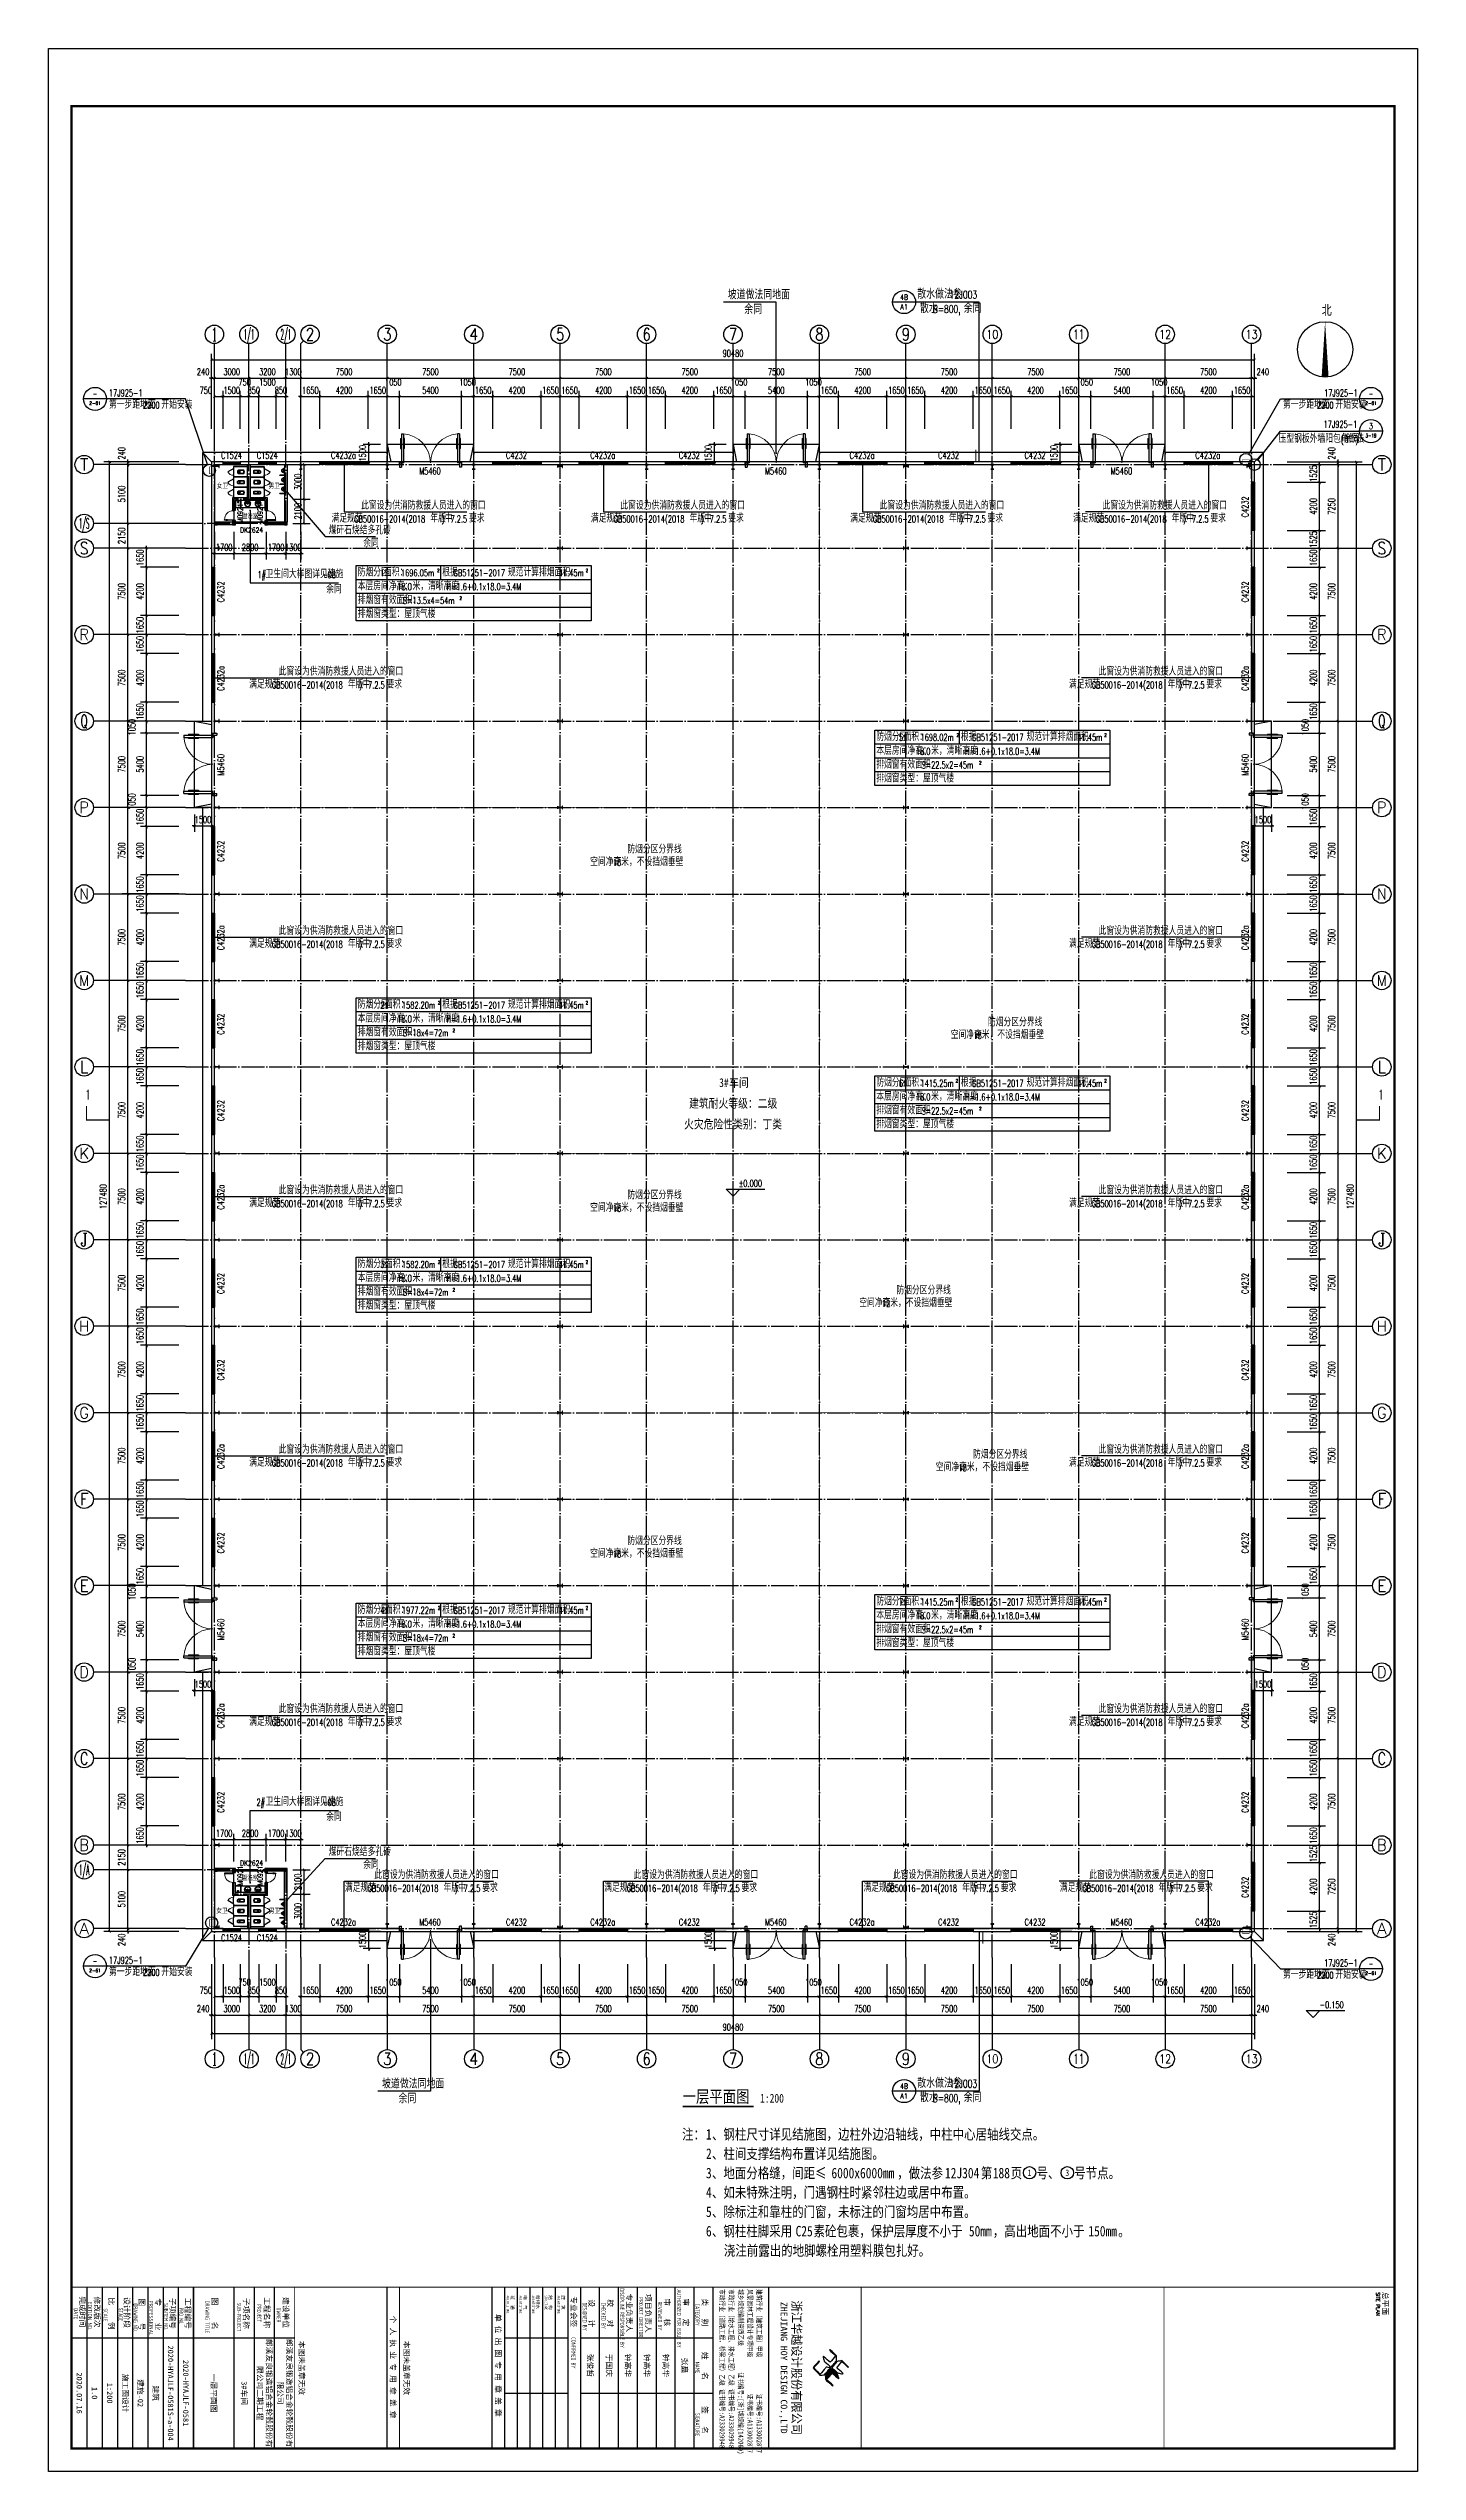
# Model space of a CAD drawing. Extents: x 14095202 to 14511487, y -1430609 to -90420.
# Drawn here: x 14387687 to 14506487, y -382320 to -172120 of the extents above; entities that cross this region are included whole.
import ezdxf
from ezdxf.enums import TextEntityAlignment as Align

# ---------------------------------------------------------------- set-up
doc = ezdxf.new("R2010")
doc.units = 0
doc.header["$LTSCALE"] = 1000
doc.header["$MEASUREMENT"] = 0
doc.linetypes.add('DASH', pattern=[0.35, 0.25, -0.1])
doc.linetypes.add('DOTE', pattern=[2.42, 2, -0.2, 0.02, -0.2])
for name, color, linetype in [('AXIS', 3, 'Continuous'), ('AXIS_TEXT', 7, 'Continuous'), ('COLUMN', 2, 'Continuous'), ('DIM_ELEV', 3, 'Continuous'), ('DIM_IDEN', 3, 'Continuous'), ('DIM_LEAD', 3, 'Continuous'), ('DIM_SYMB', 3, 'Continuous'), ('DOTE', 1, 'DOTE'), ('LVTRY', 6, 'Continuous'), ('PUB_DIM', 3, 'Continuous'), ('PUB_HATCH', 8, 'Continuous'), ('PUB_TEXT', 7, 'Continuous'), ('PUB_TITLE', 4, 'Continuous'), ('PUB_WALL', 9, 'Continuous'), ('TK', 4, 'Continuous'), ('WALL', 9, 'Continuous'), ('WALL-PARAPET', 6, 'Continuous'), ('WINDOW', 4, 'Continuous'), ('WINDOW_TEXT', 7, 'Continuous')]:
    doc.layers.add(name, color=color, linetype=linetype)
doc.styles.add('-宋体', font='', dxfattribs={"width": 0.8})
doc.styles.add('_TCH_AXIS', font='COMPLEX', dxfattribs={"bigfont": 'GBCBIG'})
doc.styles.add('_TCH_DIM', font='SIMPLEX', dxfattribs={"bigfont": 'GBCBIG'})
doc.styles.add('_TCH_DIM_T3', font='SIMPLEX', dxfattribs={"width": 0.705882, "bigfont": 'GBCBIG'})
doc.styles.add('_TCH_LABEL', font='COMPLEX', dxfattribs={"bigfont": 'GBCBIG'})
doc.styles.add('_TCH_WINDOW', font='SIMPLEX', dxfattribs={"height": 3.5, "bigfont": 'GBCBIG'})
doc.styles.add('COMPLEX', font='COMPLEX')
doc.styles.add('HT', font='simhei.ttf', dxfattribs={"width": 0.8})
doc.styles.add('ROMANS', font='romans', dxfattribs={"width": 0.65, "height": 231.275})
doc.styles.add('TSSD_REIN', font='tssdeng.shx', dxfattribs={"width": 0.7, "bigfont": 'tssdchn.shx'})
doc.styles.add('YAYA', font='', dxfattribs={"width": 0.8, "height": 1})
doc.styles.add('图签宋体', font='', dxfattribs={"height": 300})
doc.styles.add('图签黑体', font='simhei.ttf', dxfattribs={"height": 550})
doc.styles.get('-宋体').set_extended_font_data('SimSun')
doc.styles.get('YAYA').set_extended_font_data('SimSun')
doc.styles.get('图签宋体').set_extended_font_data('NSimSun')
doc.dimstyles.new('_TCH_ARCH&&200', dxfattribs={"dimtxt": 595, "dimasz": 200, "dimexe": 500, "dimexo": 600, "dimgap": 252.5, "dimtad": 1, "dimdec": 0, "dimzin": 0, "dimdsep": 46, "dimtxsty": '_TCH_DIM_T3', "dimblk": 'ARCHTICK', "dimcen": 0.09, "dimclrt": 7, "dimazin": 2, "dimtfac": 1, "dimtdec": 0, "dimtix": 1, "dimtmove": 2, "dimatfit": 3, "dimfxl": 0, "dimtolj": 1, "dimtzin": 0, "dimarcsym": 0})

msp = doc.modelspace()

# ---------------------------------------------------------------- texts
at = {"layer": 'PUB_TEXT'}
for s, height, style, p in [('坡道做法同地面', 771.63, '_TCH_DIM', (14446634.3, -193880.3)), ('散水做法参', 771.63, '_TCH_DIM', (14463078.9, -193820.8)), ('余同', 771.63, '_TCH_DIM', (14448064.1, -195160.3)), ('散水', 771.63, '_TCH_DIM', (14463306.4, -195066.7)), ('余同', 771.63, '_TCH_DIM', (14467104.1, -195066.7)), ('北', 964.5, '_TCH_DIM', (14498177.4, -195325.2)), ('第一步距地面', 675.18, '_TCH_DIM', (14392937.3, -203363.3)), ('开始安装', 675.18, '_TCH_DIM', (14397486.2, -203363.3)), ('第一步距地面', 675.18, '_TCH_DIM', (14494810.9, -203363.3)), ('开始安装', 675.18, '_TCH_DIM', (14499359.8, -203363.3)), ('压型钢板外墙阳包角做法', 675.177, '_TCH_LABEL', (14494427, -206322.3)), ('余同', 675.18, '_TCH_LABEL', (14500113.4, -206322.3)), ('此窗设为供消防救援人员进入的窗口', 675.177, '_TCH_DIM', (14414817.7, -212110.3)), ('此窗设为供消防救援人员进入的窗口', 675.177, '_TCH_DIM', (14437317.7, -212110.3)), ('此窗设为供消防救援人员进入的窗口', 675.177, '_TCH_DIM', (14459817.7, -212110.3)), ('此窗设为供消防救援人员进入的窗口', 675.177, '_TCH_DIM', (14479156, -212110.3)), ('煤矸石烧结多孔砖', 675.18, '_TCH_DIM', (14412001.2, -214260.3)), ('满足规范', 675.18, '_TCH_DIM', (14412253.3, -213230.3)), ('年版', 675.18, '_TCH_DIM', (14420819.2, -213230.3)), ('中', 675.2, '_TCH_DIM', (14422082.2, -213230.3)), ('要求', 675.18, '_TCH_DIM', (14424173.7, -213230.3)), ('满足规范', 675.18, '_TCH_DIM', (14434753.3, -213230.3)), ('年版', 675.18, '_TCH_DIM', (14443319.2, -213230.3)), ('中', 675.2, '_TCH_DIM', (14444582.2, -213230.3)), ('要求', 675.18, '_TCH_DIM', (14446673.7, -213230.3)), ('满足规范', 675.18, '_TCH_DIM', (14457253.3, -213230.3)), ('年版', 675.18, '_TCH_DIM', (14465819.2, -213230.3)), ('中', 675.2, '_TCH_DIM', (14467082.2, -213230.3)), ('要求', 675.18, '_TCH_DIM', (14469173.7, -213230.3)), ('满足规范', 675.18, '_TCH_DIM', (14476591.5, -213230.3)), ('年版', 675.18, '_TCH_DIM', (14485157.5, -213230.3)), ('中', 675.2, '_TCH_DIM', (14486420.4, -213230.3)), ('要求', 675.18, '_TCH_DIM', (14488511.9, -213230.3)), ('余同', 675.18, '_TCH_DIM', (14415002.2, -215380.3)), ('卫生间大样图详见建施', 675.18, '_TCH_DIM', (14406523.7, -218062)), ('本层房间净高：', 675.18, '_TCH_DIM', (14414520.2, -219110.4)), ('防烟分区', 675.18, '_TCH_DIM', (14414520.2, -217910.4)), ('面积：', 675.18, '_TCH_DIM', (14416806.1, -217910.4)), ('米，清晰高度', 675.18, '_TCH_DIM', (14419280.6, -219110.4)), ('根据', 675.18, '_TCH_DIM', (14421853.5, -217910.4)), ('规范计算排烟面积：', 675.18, '_TCH_DIM', (14427556.5, -217910.4)), ('余同', 675.18, '_TCH_DIM', (14411782.2, -219380.3)), ('排烟窗有效面积：', 675.18, '_TCH_DIM', (14414520.2, -220310.4)), ('排烟窗类型：屋顶气楼', 675.18, '_TCH_DIM', (14414520.2, -221510.4)), ('满足规范', 675.18, '_TCH_DIM', (14405103.3, -227630.3)), ('此窗设为供消防救援人员进入的窗口', 675.177, '_TCH_DIM', (14407667.7, -226510.3)), ('年版', 675.18, '_TCH_DIM', (14413669.2, -227630.3)), ('中', 675.2, '_TCH_DIM', (14414932.2, -227630.3)), ('要求', 675.18, '_TCH_DIM', (14417023.7, -227630.3)), ('满足规范', 675.18, '_TCH_DIM', (14476241.5, -227630.3)), ('此窗设为供消防救援人员进入的窗口', 675.177, '_TCH_DIM', (14478806, -226510.3)), ('年版', 675.18, '_TCH_DIM', (14484807.5, -227630.3)), ('中', 675.2, '_TCH_DIM', (14486070.4, -227630.3)), ('要求', 675.18, '_TCH_DIM', (14488161.9, -227630.3)), ('本层房间净高：', 675.18, '_TCH_DIM', (14459520.2, -233384.5)), ('防烟分区', 675.18, '_TCH_DIM', (14459520.2, -232184.5)), ('面积：', 675.18, '_TCH_DIM', (14461886.1, -232184.5)), ('米，清晰高度', 675.18, '_TCH_DIM', (14464280.6, -233384.5)), ('根据', 675.18, '_TCH_DIM', (14466853.5, -232184.5)), ('规范计算排烟面积：', 675.18, '_TCH_DIM', (14472556.5, -232184.5)), ('排烟窗有效面积：', 675.18, '_TCH_DIM', (14459520.2, -234584.5)), ('排烟窗类型：屋顶气楼', 675.18, '_TCH_DIM', (14459520.2, -235784.5)), ('防烟分区分界线', 675.18, '_TCH_DIM', (14437918.2, -241940.8)), ('空间净高', 675.18, '_TCH_DIM', (14434696, -243031)), ('米，不设挡烟垂壁', 675.18, '_TCH_DIM', (14437382, -243031)), ('满足规范', 675.18, '_TCH_DIM', (14405103.3, -250130.3)), ('此窗设为供消防救援人员进入的窗口', 675.177, '_TCH_DIM', (14407667.7, -249010.3)), ('年版', 675.18, '_TCH_DIM', (14413669.2, -250130.3)), ('中', 675.2, '_TCH_DIM', (14414932.2, -250130.3)), ('要求', 675.18, '_TCH_DIM', (14417023.7, -250130.3)), ('满足规范', 675.18, '_TCH_DIM', (14476241.5, -250130.3)), ('此窗设为供消防救援人员进入的窗口', 675.177, '_TCH_DIM', (14478806, -249010.3)), ('年版', 675.18, '_TCH_DIM', (14484807.5, -250130.3)), ('中', 675.2, '_TCH_DIM', (14486070.4, -250130.3)), ('要求', 675.18, '_TCH_DIM', (14488161.9, -250130.3)), ('本层房间净高：', 675.18, '_TCH_DIM', (14414520.2, -256610.4)), ('防烟分区', 675.18, '_TCH_DIM', (14414520.2, -255410.4)), ('面积：', 675.18, '_TCH_DIM', (14416886.1, -255410.4)), ('米，清晰高度', 675.18, '_TCH_DIM', (14419280.6, -256610.4)), ('根据', 675.18, '_TCH_DIM', (14421853.5, -255410.4)), ('规范计算排烟面积：', 675.18, '_TCH_DIM', (14427556.5, -255410.4)), ('防烟分区分界线', 675.18, '_TCH_DIM', (14469206, -256940.8)), ('排烟窗有效面积：', 675.18, '_TCH_DIM', (14414520.2, -257810.4)), ('排烟窗类型：屋顶气楼', 675.18, '_TCH_DIM', (14414520.2, -259010.4)), ('空间净高', 675.18, '_TCH_DIM', (14465983.9, -258031)), ('米，不设挡烟垂壁', 675.18, '_TCH_DIM', (14468669.8, -258031)), ('本层房间净高：', 675.18, '_TCH_DIM', (14459520.2, -263384.5)), ('防烟分区', 675.18, '_TCH_DIM', (14459520.2, -262184.5)), ('面积：', 675.18, '_TCH_DIM', (14461886.1, -262184.5)), ('米，清晰高度', 675.18, '_TCH_DIM', (14464280.6, -263384.5)), ('根据', 675.18, '_TCH_DIM', (14466853.5, -262184.5)), ('规范计算排烟面积：', 675.18, '_TCH_DIM', (14472556.5, -262184.5)), ('排烟窗有效面积：', 675.18, '_TCH_DIM', (14459520.2, -264584.5)), ('排烟窗类型：屋顶气楼', 675.18, '_TCH_DIM', (14459520.2, -265784.5)), ('此窗设为供消防救援人员进入的窗口', 675.177, '_TCH_DIM', (14407667.7, -271510.3)), ('此窗设为供消防救援人员进入的窗口', 675.177, '_TCH_DIM', (14478806, -271510.3)), ('满足规范', 675.18, '_TCH_DIM', (14405103.3, -272630.3)), ('年版', 675.18, '_TCH_DIM', (14413669.2, -272630.3)), ('中', 675.2, '_TCH_DIM', (14414932.2, -272630.3)), ('要求', 675.18, '_TCH_DIM', (14417023.7, -272630.3)), ('空间净高', 675.18, '_TCH_DIM', (14434696, -273031)), ('米，不设挡烟垂壁', 675.18, '_TCH_DIM', (14437382, -273031)), ('防烟分区分界线', 675.18, '_TCH_DIM', (14437918.2, -271940.8)), ('满足规范', 675.18, '_TCH_DIM', (14476241.5, -272630.3)), ('年版', 675.18, '_TCH_DIM', (14484807.5, -272630.3)), ('中', 675.2, '_TCH_DIM', (14486070.4, -272630.3)), ('要求', 675.18, '_TCH_DIM', (14488161.9, -272630.3)), ('防烟分区', 675.18, '_TCH_DIM', (14414520.2, -277910.4)), ('面积：', 675.18, '_TCH_DIM', (14416886.1, -277910.4)), ('根据', 675.18, '_TCH_DIM', (14421853.5, -277910.4)), ('规范计算排烟面积：', 675.18, '_TCH_DIM', (14427556.5, -277910.4)), ('本层房间净高：', 675.18, '_TCH_DIM', (14414520.2, -279110.4)), ('排烟窗有效面积：', 675.18, '_TCH_DIM', (14414520.2, -280310.4)), ('米，清晰高度', 675.18, '_TCH_DIM', (14419280.6, -279110.4)), ('防烟分区分界线', 675.18, '_TCH_DIM', (14461265.6, -280197.5)), ('排烟窗类型：屋顶气楼', 675.18, '_TCH_DIM', (14414520.2, -281510.4)), ('空间净高', 675.18, '_TCH_DIM', (14458043.4, -281287.7)), ('米，不设挡烟垂壁', 675.18, '_TCH_DIM', (14460729.4, -281287.7)), ('此窗设为供消防救援人员进入的窗口', 675.177, '_TCH_DIM', (14407667.7, -294010.3)), ('防烟分区分界线', 675.18, '_TCH_DIM', (14467910.6, -294440.8)), ('此窗设为供消防救援人员进入的窗口', 675.177, '_TCH_DIM', (14478806, -294010.3)), ('满足规范', 675.18, '_TCH_DIM', (14405103.3, -295130.3)), ('年版', 675.18, '_TCH_DIM', (14413669.2, -295130.3)), ('中', 675.2, '_TCH_DIM', (14414932.2, -295130.3)), ('要求', 675.18, '_TCH_DIM', (14417023.7, -295130.3)), ('空间净高', 675.18, '_TCH_DIM', (14464688.5, -295531)), ('米，不设挡烟垂壁', 675.18, '_TCH_DIM', (14467374.5, -295531)), ('满足规范', 675.18, '_TCH_DIM', (14476241.5, -295130.3)), ('年版', 675.18, '_TCH_DIM', (14484807.5, -295130.3)), ('中', 675.2, '_TCH_DIM', (14486070.4, -295130.3)), ('要求', 675.18, '_TCH_DIM', (14488161.9, -295130.3)), ('空间净高', 675.18, '_TCH_DIM', (14434696, -303031)), ('米，不设挡烟垂壁', 675.18, '_TCH_DIM', (14437382, -303031)), ('防烟分区分界线', 675.18, '_TCH_DIM', (14437918.2, -301940.8)), ('防烟分区', 675.18, '_TCH_DIM', (14459520.2, -307184.5)), ('面积：', 675.18, '_TCH_DIM', (14461886.1, -307184.5)), ('根据', 675.18, '_TCH_DIM', (14466853.5, -307184.5)), ('规范计算排烟面积：', 675.18, '_TCH_DIM', (14472556.5, -307184.5)), ('本层房间净高：', 675.18, '_TCH_DIM', (14414520.2, -309110.4)), ('防烟分区', 675.18, '_TCH_DIM', (14414520.2, -307910.4)), ('面积：', 675.18, '_TCH_DIM', (14416886.1, -307910.4)), ('米，清晰高度', 675.18, '_TCH_DIM', (14419280.6, -309110.4)), ('根据', 675.18, '_TCH_DIM', (14421853.5, -307910.4)), ('规范计算排烟面积：', 675.18, '_TCH_DIM', (14427556.5, -307910.4)), ('本层房间净高：', 675.18, '_TCH_DIM', (14459520.2, -308384.5)), ('排烟窗有效面积：', 675.18, '_TCH_DIM', (14459520.2, -309584.5)), ('米，清晰高度', 675.18, '_TCH_DIM', (14464280.6, -308384.5)), ('排烟窗有效面积：', 675.18, '_TCH_DIM', (14414520.2, -310310.4)), ('排烟窗类型：屋顶气楼', 675.18, '_TCH_DIM', (14414520.2, -311510.4)), ('排烟窗类型：屋顶气楼', 675.18, '_TCH_DIM', (14459520.2, -310784.5)), ('满足规范', 675.18, '_TCH_DIM', (14405103.3, -317630.3)), ('此窗设为供消防救援人员进入的窗口', 675.177, '_TCH_DIM', (14407667.7, -316510.3)), ('年版', 675.18, '_TCH_DIM', (14413669.2, -317630.3)), ('中', 675.2, '_TCH_DIM', (14414932.2, -317630.3)), ('要求', 675.18, '_TCH_DIM', (14417023.7, -317630.3)), ('满足规范', 675.18, '_TCH_DIM', (14476241.5, -317630.3)), ('此窗设为供消防救援人员进入的窗口', 675.177, '_TCH_DIM', (14478806, -316510.3)), ('年版', 675.18, '_TCH_DIM', (14484807.5, -317630.3)), ('中', 675.2, '_TCH_DIM', (14486070.4, -317630.3)), ('要求', 675.18, '_TCH_DIM', (14488161.9, -317630.3)), ('卫生间大样图详见建施', 675.18, '_TCH_DIM', (14406523.7, -324562)), ('余同', 675.18, '_TCH_DIM', (14411782.2, -325880.3)), ('煤矸石烧结多孔砖', 675.18, '_TCH_DIM', (14412001.2, -328920.3)), ('余同', 675.18, '_TCH_DIM', (14415002.2, -330040.3)), ('满足规范', 675.18, '_TCH_DIM', (14413403.3, -332030.3)), ('此窗设为供消防救援人员进入的窗口', 675.177, '_TCH_DIM', (14415967.7, -330910.3)), ('年版', 675.18, '_TCH_DIM', (14421969.2, -332030.3)), ('中', 675.2, '_TCH_DIM', (14423232.2, -332030.3)), ('要求', 675.18, '_TCH_DIM', (14425323.7, -332030.3)), ('满足规范', 675.18, '_TCH_DIM', (14435903.3, -332030.3)), ('此窗设为供消防救援人员进入的窗口', 675.177, '_TCH_DIM', (14438467.7, -330910.3)), ('年版', 675.18, '_TCH_DIM', (14444469.2, -332030.3)), ('中', 675.2, '_TCH_DIM', (14445732.2, -332030.3)), ('要求', 675.18, '_TCH_DIM', (14447823.7, -332030.3)), ('满足规范', 675.18, '_TCH_DIM', (14458403.3, -332030.3)), ('此窗设为供消防救援人员进入的窗口', 675.177, '_TCH_DIM', (14460967.7, -330910.3)), ('年版', 675.18, '_TCH_DIM', (14466969.2, -332030.3)), ('中', 675.2, '_TCH_DIM', (14468232.2, -332030.3)), ('要求', 675.18, '_TCH_DIM', (14470323.7, -332030.3)), ('满足规范', 675.18, '_TCH_DIM', (14475441.5, -332030.3)), ('此窗设为供消防救援人员进入的窗口', 675.177, '_TCH_DIM', (14478006, -330910.3)), ('年版', 675.18, '_TCH_DIM', (14484007.5, -332030.3)), ('中', 675.2, '_TCH_DIM', (14485270.4, -332030.3)), ('要求', 675.18, '_TCH_DIM', (14487361.9, -332030.3)), ('第一步距地面', 675.18, '_TCH_DIM', (14392937.3, -339323.3)), ('开始安装', 675.18, '_TCH_DIM', (14397486.2, -339323.3)), ('第一步距地面', 675.18, '_TCH_DIM', (14494810.9, -339563.3)), ('开始安装', 675.18, '_TCH_DIM', (14499359.8, -339563.3)), ('坡道做法同地面', 771.63, '_TCH_DIM', (14416634.3, -349080.3)), ('散水做法参', 771.63, '_TCH_DIM', (14463078.9, -349020.8)), ('余同', 771.63, '_TCH_DIM', (14418064.1, -350360.3)), ('散水', 771.63, '_TCH_DIM', (14463306.4, -350266.7)), ('余同', 771.63, '_TCH_DIM', (14467104.1, -350266.7))]:
    msp.add_text(s, height=height, dxfattribs=dict(at, style=style)).set_placement(p)
for s, height, style, width, p in [('12J003', 680, '_TCH_DIM', 0.705882, (14465887.4, -193820.8)), ('B=800,', 680, '_TCH_DIM', 0.705882, (14464429.8, -195066.7)), ('17J925-1', 595, '_TCH_DIM', 0.705882, (14392937.3, -202310.3)), ('17J925-1', 595, '_TCH_DIM', 0.705882, (14498376.4, -202310.3)), ('2200', 595, '_TCH_DIM', 0.705882, (14395886.2, -203363.3)), ('2200', 595, '_TCH_DIM', 0.705882, (14497759.8, -203363.3)), ('17J925-1', 595, '_TCH_LABEL', 0.705882, (14498336.4, -205018.3)), ('(', 595, '_TCH_LABEL', 0.705882, (14499833.4, -206322.3)), (')', 595, '_TCH_LABEL', 0.705882, (14501096.4, -206322.3)), ('女卫', 440.51, 'YAYA', 0.8, (14402282.2, -210264.7)), ('男卫', 440.51, 'YAYA', 0.8, (14406782, -210264.7)), ('盥洗室', 410.13, 'YAYA', 0.8, (14404489.5, -212868.2)), ('GB50016-2014(2018', 595, '_TCH_DIM', 0.705882, (14414219.2, -213230.3)), (')', 595, '_TCH_DIM', 0.705882, (14421802.2, -213230.3)), ('7.2.5', 595, '_TCH_DIM', 0.705882, (14422573.7, -213230.3)), ('GB50016-2014(2018', 595, '_TCH_DIM', 0.705882, (14436719.2, -213230.3)), (')', 595, '_TCH_DIM', 0.705882, (14444302.2, -213230.3)), ('7.2.5', 595, '_TCH_DIM', 0.705882, (14445073.7, -213230.3)), ('GB50016-2014(2018', 595, '_TCH_DIM', 0.705882, (14459219.2, -213230.3)), (')', 595, '_TCH_DIM', 0.705882, (14466802.2, -213230.3)), ('7.2.5', 595, '_TCH_DIM', 0.705882, (14467573.7, -213230.3)), ('GB50016-2014(2018', 595, '_TCH_DIM', 0.705882, (14478557.5, -213230.3)), (')', 595, '_TCH_DIM', 0.705882, (14486140.4, -213230.3)), ('7.2.5', 595, '_TCH_DIM', 0.705882, (14486911.9, -213230.3)), ('1#', 595, '_TCH_DIM', 0.705882, (14405823.7, -218062)), ('-08', 595, '_TCH_DIM', 0.705882, (14411438.6, -218062)), ('1', 595, '_TCH_DIM', 0.705882, (14416486.1, -217910.4)), ('18.0', 595, '_TCH_DIM', 0.705882, (14417960.6, -219110.4)), ('1696.05m', 595, '_TCH_DIM', 0.705882, (14418280.6, -217910.4)), ('2', 297.5, '_TCH_DIM', 0.705882, (14421400.6, -217560.4)), ('H=1.6+0.1x18.0=3.4M', 595, '_TCH_DIM', 0.705882, (14422229.5, -219110.4)), ('GB51251-2017', 595, '_TCH_DIM', 0.705882, (14422836.5, -217910.4)), ('41.45m', 595, '_TCH_DIM', 0.705882, (14431979.9, -217910.4)), ('2', 297.5, '_TCH_DIM', 0.705882, (14434299.9, -217560.4)), ('S=13.5x4=54m', 595, '_TCH_DIM', 0.705882, (14418452.1, -220310.4)), ('2', 297.5, '_TCH_DIM', 0.705882, (14423352.1, -219960.4)), ('GB50016-2014(2018', 595, '_TCH_DIM', 0.705882, (14407069.2, -227630.3)), (')', 595, '_TCH_DIM', 0.705882, (14414652.2, -227630.3)), ('GB50016-2014(2018', 595, '_TCH_DIM', 0.705882, (14478207.5, -227630.3)), (')', 595, '_TCH_DIM', 0.705882, (14485790.4, -227630.3)), ('7.2.5', 595, '_TCH_DIM', 0.705882, (14415423.7, -227630.3)), ('7.2.5', 595, '_TCH_DIM', 0.705882, (14486561.9, -227630.3)), ('5', 595, '_TCH_DIM', 0.705882, (14461486.1, -232184.5)), ('18.0', 595, '_TCH_DIM', 0.705882, (14462960.6, -233384.5)), ('1698.02m', 595, '_TCH_DIM', 0.705882, (14463360.6, -232184.5)), ('2', 297.5, '_TCH_DIM', 0.705882, (14466480.6, -231834.5)), ('H=1.6+0.1x18.0=3.4M', 595, '_TCH_DIM', 0.705882, (14467229.5, -233384.5)), ('GB51251-2017', 595, '_TCH_DIM', 0.705882, (14467836.5, -232184.5)), ('41.45m', 595, '_TCH_DIM', 0.705882, (14476979.9, -232184.5)), ('2', 297.5, '_TCH_DIM', 0.705882, (14479299.9, -231834.5)), ('S=22.5x2=45m', 595, '_TCH_DIM', 0.705882, (14463452.1, -234584.5)), ('2', 297.5, '_TCH_DIM', 0.705882, (14468432.1, -234234.5)), ('18', 595, '_TCH_DIM', 0.705882, (14436662, -243031)), ('GB50016-2014(2018', 595, '_TCH_DIM', 0.705882, (14407069.2, -250130.3)), (')', 595, '_TCH_DIM', 0.705882, (14414652.2, -250130.3)), ('7.2.5', 595, '_TCH_DIM', 0.705882, (14415423.7, -250130.3)), ('GB50016-2014(2018', 595, '_TCH_DIM', 0.705882, (14478207.5, -250130.3)), (')', 595, '_TCH_DIM', 0.705882, (14485790.4, -250130.3)), ('7.2.5', 595, '_TCH_DIM', 0.705882, (14486561.9, -250130.3)), ('2', 595, '_TCH_DIM', 0.705882, (14416486.1, -255410.4)), ('18.0', 595, '_TCH_DIM', 0.705882, (14417960.6, -256610.4)), ('1582.20m', 595, '_TCH_DIM', 0.705882, (14418360.6, -255410.4)), ('2', 297.5, '_TCH_DIM', 0.705882, (14421480.6, -255060.4)), ('H=1.6+0.1x18.0=3.4M', 595, '_TCH_DIM', 0.705882, (14422229.5, -256610.4)), ('GB51251-2017', 595, '_TCH_DIM', 0.705882, (14422836.5, -255410.4)), ('41.45m', 595, '_TCH_DIM', 0.705882, (14431979.9, -255410.4)), ('2', 297.5, '_TCH_DIM', 0.705882, (14434299.9, -255060.4)), ('S=18x4=72m', 595, '_TCH_DIM', 0.705882, (14418452.1, -257810.4)), ('2', 297.5, '_TCH_DIM', 0.705882, (14422752.1, -257460.4)), ('18', 595, '_TCH_DIM', 0.705882, (14467949.8, -258031)), ('1', 850, '_TCH_LABEL', 0.705882, (14390858.3, -263297.4)), ('3#', 759.49, 'YAYA', 0.8, (14445883.7, -262214)), ('车间', 759.49, 'YAYA', 0.8, (14446747.9, -262214)), ('6', 595, '_TCH_DIM', 0.705882, (14461486.1, -262184.5)), ('1415.25m', 595, '_TCH_DIM', 0.705882, (14463360.6, -262184.5)), ('2', 297.5, '_TCH_DIM', 0.705882, (14466400.6, -261834.5)), ('GB51251-2017', 595, '_TCH_DIM', 0.705882, (14467836.5, -262184.5)), ('41.45m', 595, '_TCH_DIM', 0.705882, (14476979.9, -262184.5)), ('2', 297.5, '_TCH_DIM', 0.705882, (14479299.9, -261834.5)), ('1', 850, '_TCH_LABEL', 0.705882, (14503058.3, -263297.4)), ('建筑耐火等级：二级', 759.49, 'YAYA', 0.8, (14443277.8, -264014)), ('18.0', 595, '_TCH_DIM', 0.705882, (14462960.6, -263384.5)), ('S=22.5x2=45m', 595, '_TCH_DIM', 0.705882, (14463452.1, -264584.5)), ('H=1.6+0.1x18.0=3.4M', 595, '_TCH_DIM', 0.705882, (14467229.5, -263384.5)), ('2', 297.5, '_TCH_DIM', 0.705882, (14468432.1, -264234.5)), ('火灾危险性类别：丁类', 759.49, 'YAYA', 0.8, (14442835.6, -265814)), ('%%P0.000', 595, '_TCH_DIM', 0.705882, (14447586.9, -270873.5)), ('GB50016-2014(2018', 595, '_TCH_DIM', 0.705882, (14407069.2, -272630.3)), (')', 595, '_TCH_DIM', 0.705882, (14414652.2, -272630.3)), ('7.2.5', 595, '_TCH_DIM', 0.705882, (14415423.7, -272630.3)), ('18', 595, '_TCH_DIM', 0.705882, (14436662, -273031)), ('GB50016-2014(2018', 595, '_TCH_DIM', 0.705882, (14478207.5, -272630.3)), (')', 595, '_TCH_DIM', 0.705882, (14485790.4, -272630.3)), ('7.2.5', 595, '_TCH_DIM', 0.705882, (14486561.9, -272630.3)), ('3', 595, '_TCH_DIM', 0.705882, (14416486.1, -277910.4)), ('1582.20m', 595, '_TCH_DIM', 0.705882, (14418360.6, -277910.4)), ('2', 297.5, '_TCH_DIM', 0.705882, (14421480.6, -277560.4)), ('GB51251-2017', 595, '_TCH_DIM', 0.705882, (14422836.5, -277910.4)), ('41.45m', 595, '_TCH_DIM', 0.705882, (14431979.9, -277910.4)), ('2', 297.5, '_TCH_DIM', 0.705882, (14434299.9, -277560.4)), ('18.0', 595, '_TCH_DIM', 0.705882, (14417960.6, -279110.4)), ('H=1.6+0.1x18.0=3.4M', 595, '_TCH_DIM', 0.705882, (14422229.5, -279110.4)), ('S=18x4=72m', 595, '_TCH_DIM', 0.705882, (14418452.1, -280310.4)), ('2', 297.5, '_TCH_DIM', 0.705882, (14422752.1, -279960.4)), ('12', 595, '_TCH_DIM', 0.705882, (14460009.4, -281287.7)), ('GB50016-2014(2018', 595, '_TCH_DIM', 0.705882, (14407069.2, -295130.3)), (')', 595, '_TCH_DIM', 0.705882, (14414652.2, -295130.3)), ('7.2.5', 595, '_TCH_DIM', 0.705882, (14415423.7, -295130.3)), ('18', 595, '_TCH_DIM', 0.705882, (14466654.5, -295531)), ('GB50016-2014(2018', 595, '_TCH_DIM', 0.705882, (14478207.5, -295130.3)), (')', 595, '_TCH_DIM', 0.705882, (14485790.4, -295130.3)), ('7.2.5', 595, '_TCH_DIM', 0.705882, (14486561.9, -295130.3)), ('18', 595, '_TCH_DIM', 0.705882, (14436662, -303031)), ('7', 595, '_TCH_DIM', 0.705882, (14461486.1, -307184.5)), ('1415.25m', 595, '_TCH_DIM', 0.705882, (14463360.6, -307184.5)), ('2', 297.5, '_TCH_DIM', 0.705882, (14466400.6, -306834.5)), ('GB51251-2017', 595, '_TCH_DIM', 0.705882, (14467836.5, -307184.5)), ('41.45m', 595, '_TCH_DIM', 0.705882, (14476979.9, -307184.5)), ('2', 297.5, '_TCH_DIM', 0.705882, (14479299.9, -306834.5)), ('4', 595, '_TCH_DIM', 0.705882, (14416486.1, -307910.4)), ('18.0', 595, '_TCH_DIM', 0.705882, (14417960.6, -309110.4)), ('1977.22m', 595, '_TCH_DIM', 0.705882, (14418360.6, -307910.4)), ('2', 297.5, '_TCH_DIM', 0.705882, (14421480.6, -307560.4)), ('H=1.6+0.1x18.0=3.4M', 595, '_TCH_DIM', 0.705882, (14422229.5, -309110.4)), ('GB51251-2017', 595, '_TCH_DIM', 0.705882, (14422836.5, -307910.4)), ('41.45m', 595, '_TCH_DIM', 0.705882, (14431979.9, -307910.4)), ('2', 297.5, '_TCH_DIM', 0.705882, (14434299.9, -307560.4)), ('18.0', 595, '_TCH_DIM', 0.705882, (14462960.6, -308384.5)), ('S=22.5x2=45m', 595, '_TCH_DIM', 0.705882, (14463452.1, -309584.5)), ('H=1.6+0.1x18.0=3.4M', 595, '_TCH_DIM', 0.705882, (14467229.5, -308384.5)), ('2', 297.5, '_TCH_DIM', 0.705882, (14468432.1, -309234.5)), ('S=18x4=72m', 595, '_TCH_DIM', 0.705882, (14418452.1, -310310.4)), ('2', 297.5, '_TCH_DIM', 0.705882, (14422752.1, -309960.4)), ('GB50016-2014(2018', 595, '_TCH_DIM', 0.705882, (14407069.2, -317630.3)), (')', 595, '_TCH_DIM', 0.705882, (14414652.2, -317630.3)), ('7.2.5', 595, '_TCH_DIM', 0.705882, (14415423.7, -317630.3)), ('GB50016-2014(2018', 595, '_TCH_DIM', 0.705882, (14478207.5, -317630.3)), (')', 595, '_TCH_DIM', 0.705882, (14485790.4, -317630.3)), ('7.2.5', 595, '_TCH_DIM', 0.705882, (14486561.9, -317630.3)), ('2#', 595, '_TCH_DIM', 0.705882, (14405743.7, -324562)), ('-08', 595, '_TCH_DIM', 0.705882, (14411438.6, -324562)), ('盥洗室', 410.13, 'YAYA', 0.8, (14404475.3, -331002)), ('GB50016-2014(2018', 595, '_TCH_DIM', 0.705882, (14415369.2, -332030.3)), (')', 595, '_TCH_DIM', 0.705882, (14422952.2, -332030.3)), ('7.2.5', 595, '_TCH_DIM', 0.705882, (14423723.7, -332030.3)), ('GB50016-2014(2018', 595, '_TCH_DIM', 0.705882, (14437869.2, -332030.3)), (')', 595, '_TCH_DIM', 0.705882, (14445452.2, -332030.3)), ('7.2.5', 595, '_TCH_DIM', 0.705882, (14446223.7, -332030.3)), ('GB50016-2014(2018', 595, '_TCH_DIM', 0.705882, (14460369.2, -332030.3)), (')', 595, '_TCH_DIM', 0.705882, (14467952.2, -332030.3)), ('7.2.5', 595, '_TCH_DIM', 0.705882, (14468723.7, -332030.3)), ('GB50016-2014(2018', 595, '_TCH_DIM', 0.705882, (14477407.5, -332030.3)), (')', 595, '_TCH_DIM', 0.705882, (14484990.4, -332030.3)), ('7.2.5', 595, '_TCH_DIM', 0.705882, (14485761.9, -332030.3)), ('女卫', 440.51, 'YAYA', 0.8, (14402247.8, -333876)), ('男卫', 440.51, 'YAYA', 0.8, (14406802.4, -333876)), ('17J925-1', 595, '_TCH_DIM', 0.705882, (14392937.3, -338270.3)), ('17J925-1', 595, '_TCH_DIM', 0.705882, (14498376.4, -338510.3)), ('2200', 595, '_TCH_DIM', 0.705882, (14395886.2, -339323.3)), ('2200', 595, '_TCH_DIM', 0.705882, (14497759.8, -339563.3)), ('-0.150', 595, '_TCH_DIM', 0.705882, (14497998.7, -342128.6)), ('12J003', 680, '_TCH_DIM', 0.705882, (14465887.4, -349020.8)), ('一层平面图', 1063.29, 'YAYA', 0.8, (14442718.2, -350320.3)), ('1:200', 759.49, 'YAYA', 0.8, (14449437, -350320.3)), ('B=800,', 680, '_TCH_DIM', 0.705882, (14464429.8, -350266.7)), ('注：', 911.39, '-宋体', 0.8, (14442667.6, -353520.3)), ('1', 911.4, '-宋体', 0.8, (14444741.5, -353520.3)), ('、钢柱尺寸详见结施图，边柱外边沿轴线，中柱中心居轴线交点。', 911.392, '-宋体', 0.8, (14445260, -353520.3)), ('2', 911.4, '-宋体', 0.8, (14444741.5, -355200.3)), ('、柱间支撑结构布置详见结施图。', 911.392, '-宋体', 0.8, (14445260, -355200.3)), ('3', 911.4, '-宋体', 0.8, (14444741.5, -356880.3)), ('、地面分格缝，间距≤', 911.39, '-宋体', 0.8, (14445260, -356880.3)), ('6000x6000mm', 911.392, '-宋体', 0.8, (14455629.6, -356880.3)), ('，做法参', 911.39, '-宋体', 0.8, (14461332.9, -356880.3)), ('12J304', 911.39, '-宋体', 0.8, (14465480.7, -356880.3)), ('第', 911.4, '-宋体', 0.8, (14468591.6, -356880.3)), ('188', 911.39, '-宋体', 0.8, (14469628.6, -356880.3)), ('页', 911.4, '-宋体', 0.8, (14471184, -356880.3)), ('号、', 911.39, '-宋体', 0.8, (14473421, -356880.3)), ('号节点。', 911.39, '-宋体', 0.8, (14476694.9, -356880.3)), ('4', 911.4, '-宋体', 0.8, (14444741.5, -358560.3)), ('5', 911.4, '-宋体', 0.8, (14444741.5, -360240.3)), ('、如未特殊注明，门遇钢柱时紧邻柱边或居中布置。', 911.392, '-宋体', 0.8, (14445260, -358560.3)), ('、除标注和靠柱的门窗，未标注的门窗均居中布置。', 911.392, '-宋体', 0.8, (14445260, -360240.3)), ('6', 911.4, '-宋体', 0.8, (14444741.5, -361920.3)), ('、钢柱柱脚采用', 911.39, '-宋体', 0.8, (14445260, -361920.3)), ('C25', 911.39, '-宋体', 0.8, (14452518.7, -361920.3)), ('素砼包裹，保护层厚度不小于', 911.392, '-宋体', 0.8, (14454074.1, -361920.3)), ('50mm', 911.39, '-宋体', 0.8, (14467554.7, -361920.3)), ('，高出地面不小于', 911.39, '-宋体', 0.8, (14469628.6, -361920.3)), ('150mm', 911.39, '-宋体', 0.8, (14477924.3, -361920.3)), ('浇注前露出的地脚螺栓用塑料膜包扎好。', 911.392, '-宋体', 0.8, (14446296.9, -363600.3)), ('。', 911.4, '-宋体', 0.8, (14480516.7, -361920.3))]:
    msp.add_text(s, height=height, dxfattribs=dict(at, style=style, width=width)).set_placement(p)
for s, height, style, width, p, p2 in [('A1', 455, '_TCH_LABEL', 1.148325, (14461597.8, -194770.8), (14462259.6, -194770.8)), ('4B', 452.6, '_TCH_LABEL', 1.119153, (14461593.8, -193924.5), (14462263.6, -193924.5)), ('-', 522, '_TCH_DIM', 0.777778, (14391553.3, -202335.3), (14391901.3, -202335.3)), ('-', 522, '_TCH_DIM', 0.777778, (14502272.4, -202335.3), (14502620.4, -202335.3)), ('3-19', 327.82, '_TCH_LABEL', 1.090328, (14501966.8, -205868.5), (14502925.9, -205868.5)), ('3', 517.6, '_TCH_LABEL', 1.35729, (14502257.1, -205135.1), (14502635.7, -205135.1)), ('-', 522, '_TCH_DIM', 0.777778, (14391553.3, -338295.3), (14391901.3, -338295.3)), ('-', 522, '_TCH_DIM', 0.777778, (14502272.4, -338535.3), (14502620.4, -338535.3)), ('4B', 452.6, '_TCH_LABEL', 1.119153, (14461593.8, -349124.5), (14462263.6, -349124.5)), ('A1', 455, '_TCH_LABEL', 1.148325, (14461597.8, -349970.8), (14462259.6, -349970.8)), ('1', 556.8, '-宋体', 1.034884, (14472655.2, -356678.7), (14472986.7, -356678.7)), ('3', 560.9, '-宋体', 1.00565, (14475932.7, -356680.8), (14476257.2, -356680.8))]:
    msp.add_text(s, height=height, dxfattribs=dict(at, style=style, width=width)).set_placement(p, p2, align=Align.FIT)
at = {"layer": 'PUB_TEXT', "style": '_TCH_DIM'}
for p, p2 in [((14391224.4, -203044.6), (14392230.2, -203044.6)), ((14501943.5, -203044.6), (14502949.3, -203044.6)), ((14391224.4, -339004.6), (14392230.2, -339004.6)), ((14501943.5, -339244.6), (14502949.3, -339244.6))]:
    msp.add_text('2-61', height=297.49, dxfattribs=at).set_placement(p, p2, align=Align.FIT)
at = {"layer": 'WINDOW_TEXT', "style": '_TCH_WINDOW', "width": 0.705882}
for p in [(14404309.4, -214123.5), (14404309.4, -329763.5)]:
    msp.add_text('DK2624', height=446.25, dxfattribs=at).set_placement(p)

# ---------------------------------------------------------------- blocks, each defined once
blk = doc.blocks.new('A$C797E1D2B')
at = {"layer": 'COLUMN'}
h = blk.add_hatch(color=256, dxfattribs=at)
h.paths.add_polyline_path([(125, 400), (250, 400), (250, 388), (130, 388), (130, 200), (125, 200)])
h.paths.add_polyline_path([(0, 400), (125, 400), (125, 200), (120, 200), (120, 388), (0, 388)])
h.paths.add_polyline_path([(0, 12), (120, 12), (120, 200), (125, 200), (125, 0), (0, 0)])
h.paths.add_polyline_path([(125, 200), (130, 200), (130, 12), (250, 12), (250, 0), (125, 0)])
blk.add_lwpolyline([(250, 0), (250, 12), (130, 12), (130, 388), (250, 388), (250, 400), (0, 400), (0, 388), (120, 388), (120, 12), (0, 12), (0, 0)], close=True, dxfattribs=at)
blk = doc.blocks.new('A$C053D6479')
at = {"layer": 'PUB_TITLE'}
h = blk.add_hatch(color=256, dxfattribs=at)
h.dxf.hatch_style = 1
edge = h.paths.add_edge_path()
edge.add_spline(control_points=[(1026, 827), (1105, 920), (1188, 1008), (1266, 1102)], knot_values=[13, 13, 13, 13, 14, 14, 14, 14], degree=3, periodic=0)
edge.add_spline(control_points=[(1266, 1102), (1258, 1111), (1249, 1119), (1239, 1116)], knot_values=[12, 12, 12, 12, 13, 13, 13, 13], degree=3, periodic=0)
edge.add_spline(control_points=[(1239, 1116), (1210, 1107), (1179, 1092), (1144, 1077)], knot_values=[11, 11, 11, 11, 12, 12, 12, 12], degree=3, periodic=0)
edge.add_spline(control_points=[(1144, 1077), (1109, 1063), (1069, 1053), (1047, 1038)], knot_values=[10, 10, 10, 10, 11, 11, 11, 11], degree=3, periodic=0)
edge.add_spline(control_points=[(1047, 1038), (1028, 1026), (1007, 992), (991, 972)], knot_values=[9, 9, 9, 9, 10, 10, 10, 10], degree=3, periodic=0)
edge.add_spline(control_points=[(991, 972), (942, 913), (899, 868), (849, 810)], knot_values=[8, 8, 8, 8, 9, 9, 9, 9], degree=3, periodic=0)
edge.add_spline(control_points=[(849, 810), (842, 801), (822, 776), (822, 775)], knot_values=[7, 7, 7, 7, 8, 8, 8, 8], degree=3, periodic=0)
edge.add_spline(control_points=[(822, 775), (823, 771), (848, 752), (859, 744)], knot_values=[6, 6, 6, 6, 7, 7, 7, 7], degree=3, periodic=0)
edge.add_spline(control_points=[(859, 744), (949, 670), (1035, 592), (1122, 521)], knot_values=[5, 5, 5, 5, 6, 6, 6, 6], degree=3, periodic=0)
edge.add_spline(control_points=[(1122, 521), (1153, 527), (1185, 530), (1217, 533)], knot_values=[4, 4, 4, 4, 5, 5, 5, 5], degree=3, periodic=0)
edge.add_spline(control_points=[(1217, 533), (1246, 535), (1293, 532), (1316, 542)], knot_values=[3, 3, 3, 3, 4, 4, 4, 4], degree=3, periodic=0)
edge.add_spline(control_points=[(1316, 542), (1327, 547), (1338, 565), (1349, 579)], knot_values=[2, 2, 2, 2, 3, 3, 3, 3], degree=3, periodic=0)
edge.add_spline(control_points=[(1349, 579), (1423, 670), (1507, 759), (1572, 848)], knot_values=[1, 1, 1, 1, 2, 2, 2, 2], degree=3, periodic=0)
edge.add_spline(control_points=[(1572, 848), (1564, 852), (1561, 861), (1551, 862)], knot_values=[0, 0, 0, 0, 1, 1, 1, 1], degree=3, periodic=0)
edge.add_spline(control_points=[(1551, 862), (1469, 769), (1393, 671), (1310, 579)], knot_values=[15, 15, 15, 15, 16, 16, 16, 16], degree=3, periodic=0)
edge.add_spline(control_points=[(1310, 579), (1216, 662), (1118, 742), (1026, 827)], knot_values=[14, 14, 14, 14, 15, 15, 15, 15], degree=3, periodic=0)
at = {"layer": 'TK'}
for points, knots in [([(1031, 1298), (1066, 1286), (1054, 1262), (1045, 1224), (1036, 1188), (1031, 1158), (1024, 1121), (1020, 1104), (1017, 1085), (1012, 1071), (1004, 1052), (976, 1026), (956, 1003), (906, 946), (866, 899), (814, 839), (806, 829), (789, 806), (787, 806), (777, 804), (728, 856), (719, 864), (651, 922), (580, 978), (514, 1036), (509, 1106), (488, 1176), (479, 1247), (570, 1343), (663, 1436), (758, 1526), (764, 1523), (768, 1518), (774, 1515), (693, 1422), (599, 1343), (520, 1249), (607, 1171), (698, 1096), (789, 1021), (874, 1109), (950, 1206), (1031, 1298)], [0, 0, 0, 0, 1, 1, 1, 2, 2, 2, 3, 3, 3, 4, 4, 4, 5, 5, 5, 6, 6, 6, 7, 7, 7, 8, 8, 8, 9, 9, 9, 10, 10, 10, 11, 11, 11, 12, 12, 12, 13, 13, 13, 14, 14, 14, 14]), ([(1551, 862), (1561, 861), (1564, 852), (1572, 848), (1507, 759), (1423, 670), (1349, 579), (1338, 565), (1327, 547), (1316, 542), (1293, 532), (1246, 535), (1217, 533), (1185, 530), (1153, 527), (1122, 521), (1035, 592), (949, 670), (859, 744), (848, 752), (823, 771), (822, 775), (822, 776), (842, 801), (849, 810), (899, 868), (942, 913), (991, 972), (1007, 992), (1028, 1026), (1047, 1038), (1069, 1053), (1109, 1063), (1144, 1077), (1179, 1092), (1210, 1107), (1239, 1116), (1249, 1119), (1258, 1111), (1266, 1102), (1188, 1008), (1105, 920), (1026, 827), (1118, 742), (1216, 662), (1310, 579), (1393, 671), (1469, 769), (1551, 862)], [0, 0, 0, 0, 1, 1, 1, 2, 2, 2, 3, 3, 3, 4, 4, 4, 5, 5, 5, 6, 6, 6, 7, 7, 7, 8, 8, 8, 9, 9, 9, 10, 10, 10, 11, 11, 11, 12, 12, 12, 13, 13, 13, 14, 14, 14, 15, 15, 15, 16, 16, 16, 16]), ([(555, 949), (624, 891), (699, 833), (760, 773), (689, 691), (614, 604), (539, 517), (529, 505), (516, 487), (506, 482), (492, 475), (469, 472), (452, 467), (416, 456), (383, 448), (342, 438), (323, 433), (297, 422), (293, 440), (291, 452), (313, 470), (322, 480), (400, 566), (477, 652), (553, 736), (460, 815), (366, 894), (270, 970), (183, 883), (101, 791), (16, 703), (-18, 714), (9, 735), (28, 755), (103, 838), (192, 930), (266, 1005), (319, 1009), (387, 1005), (442, 1007), (456, 1008), (472, 1011), (485, 1007), (507, 1000), (534, 967), (555, 949)], [0, 0, 0, 0, 1, 1, 1, 2, 2, 2, 3, 3, 3, 4, 4, 4, 5, 5, 5, 6, 6, 6, 7, 7, 7, 8, 8, 8, 9, 9, 9, 10, 10, 10, 11, 11, 11, 12, 12, 12, 13, 13, 13, 14, 14, 14, 15, 15, 15, 15]), ([(1097, 490), (1100, 425), (1106, 361), (1107, 294), (1018, 207), (925, 121), (830, 33), (818, 21), (800, 0), (787, 0), (768, -1), (725, 49), (712, 60), (662, 103), (616, 143), (568, 186), (545, 207), (518, 224), (499, 250), (501, 259), (511, 261), (516, 267), (609, 192), (696, 111), (785, 33), (883, 118), (977, 208), (1070, 298), (992, 373), (892, 456), (803, 534), (791, 544), (768, 561), (766, 569), (761, 588), (776, 634), (780, 655), (785, 690), (788, 721), (795, 746), (897, 661), (998, 576), (1097, 490)], [0, 0, 0, 0, 1, 1, 1, 2, 2, 2, 3, 3, 3, 4, 4, 4, 5, 5, 5, 6, 6, 6, 7, 7, 7, 8, 8, 8, 9, 9, 9, 10, 10, 10, 11, 11, 11, 12, 12, 12, 13, 13, 13, 14, 14, 14, 14])]:
    blk.add_open_spline(points, degree=3, knots=knots, dxfattribs=at)
blk = doc.blocks.new('GeYuanFrame_78234766', base_point=(20.1, 4.5))
at = {"layer": 'PUB_TITLE'}
for points in [[(1013.1, 235.3), (1013.1, 292.7)], [(1037.1, 235.3), (1037.1, 292.7)], [(1013.1, 202.3), (1013.1, 229.8)], [(1037.1, 202.3), (1037.1, 229.8)], [(1013.1, 14.5), (1013.1, 111.3)]]:
    blk.add_lwpolyline(points, dxfattribs=at)
at = {"layer": 'TK'}
for p, q in [((991.1, 316.9), (1061.1, 316.9)), ((991.1, 284.5), (1061.1, 284.5)), ((991.1, 276.3), (1061.1, 276.3)), ((991.1, 268.1), (1061.1, 268.1)), ((991.1, 259.9), (1061.1, 259.9)), ((991.1, 251.7), (1061.1, 251.7)), ((991.1, 243.5), (1061.1, 243.5)), ((991.1, 235.3), (1061.1, 235.3)), ((991.1, 235.3), (1061.1, 235.3)), ((991.1, 102.5), (1061.1, 102.5)), ((991.1, 93.7), (1061.1, 93.7)), ((991.1, 84.9), (1013.1, 84.9)), ((991.1, 84.9), (1061.1, 84.9)), ((991.1, 67.4), (1061.1, 67.4)), ((991.1, 67.3), (1061.1, 67.3)), ((991.1, 60.8), (1061.1, 60.8)), ((991.1, 54.2), (1061.1, 54.2)), ((991.1, 47.6), (1061.1, 47.6)), ((991.1, 41), (1061.1, 41)), ((991.1, 34.4), (1061.1, 34.4)), ((991.1, 27.8), (1061.1, 27.8)), ((991.1, 21.2), (1061.1, 21.2)), ((991.1, 14.5), (1061.1, 14.5))]:
    blk.add_line(p, q, dxfattribs=at)
blk.add_lwpolyline([(20.1, 4.5), (20.1, 598.5), (1071.1, 598.5), (1071.1, 4.5)], close=True, dxfattribs=at)
at = {"layer": 'TK', "const_width": 1}
blk.add_lwpolyline([(45.1, 588.5), (1061.1, 588.5), (1061.1, 14.5), (45.1, 14.5)], close=True, dxfattribs=at)
at = {"layer": 'TK'}
for points, const_width in [([(991.1, 588.5), (991.1, 14.5)], 0.4), ([(991.1, 488.5), (1061.1, 488.5)], 0.35), ([(991.1, 357.1), (1061.1, 357.1)], 0.35), ([(991.1, 292.7), (1061.1, 292.7)], 0.35), ([(991.1, 292.7), (1061.1, 292.7)], 0.35), ([(991.1, 235.3), (1061.1, 235.3)], 0.35), ([(991.1, 202.3), (1061.1, 202.3)], 0.35), ([(991.1, 156.8), (1061.1, 156.8)], 0.35), ([(991.1, 111.3), (1061.1, 111.3)], 0.35), ([(991.1, 67.4), (1061.1, 67.4)], 0.35)]:
    blk.add_lwpolyline(points, dxfattribs=dict(at, const_width=const_width))
for points in [[(991.1, 292.7), (1061.1, 292.7)], [(991.1, 235.3), (1061.1, 235.3)], [(991.1, 229.8), (1061.1, 229.8)], [(991.1, 224.3), (1061.1, 224.3)], [(991.1, 218.8), (1061.1, 218.8)], [(991.1, 213.3), (1061.1, 213.3)], [(991.1, 207.8), (1061.1, 207.8)], [(991.1, 202.3), (1061.1, 202.3)], [(991.1, 196.8), (1061.1, 196.8)], [(991.1, 151.3), (1061.1, 151.3)]]:
    blk.add_lwpolyline(points, dxfattribs=at)
at = {"layer": 'PUB_TITLE', "xscale": 0.01000000000021828, "yscale": 0.01000000000021828, "zscale": 0.01}
blk.add_blockref('A$C053D6479', (1018.2, 336.3), dxfattribs=at)
at = {"layer": 'TK', "style": '图签宋体'}
for s, height, p in [('总平面', 2.4, (993.2, 583.3)), ('类   别', 2.4, (996, 288.1)), ('姓   名', 2.4, (1019.2, 288.1)), ('签   名', 2.4, (1042.7, 288.1)), ('审   定', 2.4, (996, 279.9)), ('审   核', 2.4, (996, 271.7)), ('项目负责人', 2.4, (994.1, 263.5)), ('专业负责人', 2.4, (993.9, 255.3)), ('校   对', 2.4, (996.4, 247.1)), ('专业会签', 2.4, (995.1, 231.2)), ('设   计', 2.4, (996.4, 238.9)), ('建  筑', 1.44, (994.6, 227.1)), ('结  构', 1.44, (994.6, 221.6)), ('给排水', 1.44, (994.6, 216.1)), ('电  气', 1.44, (994.6, 210.6)), ('暖  通', 1.44, (994.6, 205.1)), ('单 位 出 图 专 用 章 盖 章', 2.4, (1002.7, 198.4)), ('本图未盖章无效', 2.4, (1014.4, 158.7)), ('个 人 执 业 专 用 章 盖 章', 2.4, (1003.5, 152.8)), ('本图未盖章无效', 2.4, (1014.4, 113.2)), ('建设单位', 2.4, (995.4, 106.3)), ('工程名称', 2.4, (995.5, 98.1)), ('子项名称', 2.4, (995.8, 89.1)), ('图    名', 2.4, (995.6, 75.5)), ('工程编号', 2.4, (995.8, 63.8)), ('子项编号', 2.4, (995.8, 57.2)), ('专    业', 2.4, (996, 50.9)), ('图    号', 2.4, (996, 43.8)), ('设计阶段', 2.4, (995.4, 37.3)), ('比    例', 2.4, (995.6, 30.6)), ('修改版次', 2.4, (995.2, 24.4)), ('完成时间', 2.4, (995.1, 18))]:
    blk.add_text(s, height=height, dxfattribs=at).set_placement(p)
at = {"layer": 'TK'}
for s, height, style, width, p in [('SITE PLAN', 1.7, 'ROMANS', 0.76, (993.4, 580.5)), ('建筑行业（建筑工程）甲级           证书编号:A133002877', 2.2, '-宋体', 0.8, (992, 311.8)), ('风景园林工程设计专项甲级           证书编号:A133002877', 2.2, '-宋体', 0.8, (992, 307.8)), ('城乡规划编制资质乙级        证书编号:[浙]城规编(142069)', 2.2, '-宋体', 0.8, (992, 303.8)), ('市政行业（给水工程、排水工程）乙级 证书编号:A233029948', 2.2, '-宋体', 0.8, (992, 299.7)), ('市政行业（道路工程、桥梁工程）乙级 证书编号:A233029948', 2.2, '-宋体', 0.8, (992, 295.7)), ('CATEGORY', 1.8, 'TSSD_REIN', 0.7, (998.3, 285.2)), ('NAME', 1.8, 'TSSD_REIN', 0.7, (1023.5, 285.2)), ('SIGNATURE', 1.8, 'TSSD_REIN', 0.7, (1045.7, 285.2)), ('AUTHORIZED FOR ISSUE BY', 1.8, 'TSSD_REIN', 0.7, (992.1, 277.2)), ('REVIEWED BY', 1.8, 'TSSD_REIN', 0.7, (997.4, 268.9)), ('DISCIPLINE RESPONSIBLE BY', 1.8, 'TSSD_REIN', 0.7, (991.6, 252.5)), ('PROJECT DIRECTOR', 1.8, 'TSSD_REIN', 0.7, (995.5, 260.7)), ('CHECKED BY', 1.8, 'TSSD_REIN', 0.7, (997.8, 244.4)), ('DESIGNED BY', 1.8, 'TSSD_REIN', 0.7, (997.8, 236.3)), ('CONFIRMED BY', 1.8, 'TSSD_REIN', 0.7, (1012.9, 231.4)), ('ARCHITECTURE', 1.08, 'TSSD_REIN', 0.7, (994.7, 225.3)), ('STRUCTURE', 1.08, 'TSSD_REIN', 0.7, (994.7, 219.8)), ('ARCHITECTURE', 1.08, 'TSSD_REIN', 0.7, (994.7, 214.3)), ('ARCHITECTURE', 1.08, 'TSSD_REIN', 0.7, (994.7, 208.8)), ('ARCHITECTURE', 1.08, 'TSSD_REIN', 0.7, (994.7, 203.3)), ('OWNER', 1.8, 'TSSD_REIN', 0.7, (1000, 103.5)), ('PROJECT', 1.8, 'TSSD_REIN', 0.7, (998.5, 95)), ('SUB-PROJECT', 1.8, 'TSSD_REIN', 0.7, (997.9, 86.3)), ('DRAWING TITLE', 1.8, 'TSSD_REIN', 0.7, (997, 72.5)), ('SUBITEM NO.', 1.8, 'TSSD_REIN', 0.7, (998.1, 54.6)), ('PRO N0.', 1.8, 'TSSD_REIN', 0.7, (1000, 61.2)), ('PROFESSIONAL', 1.8, 'TSSD_REIN', 0.8, (996.9, 48.1)), ('DRAWING NO.', 1.8, 'TSSD_REIN', 0.7, (998.2, 41.4)), ('STAGE', 1.8, 'TSSD_REIN', 0.7, (1000.1, 35)), ('EDITION NO.', 1.8, 'TSSD_REIN', 0.8, (997.5, 21.6)), ('SCALE', 1.8, 'TSSD_REIN', 0.7, (1000.4, 28.4)), ('DATE', 1.8, 'TSSD_REIN', 0.7, (1000.3, 15.5))]:
    blk.add_text(s, height=height, dxfattribs=dict(at, style=style, width=width)).set_placement(p)
for s, height, style, width, p in [('浙江华越设计股份有限公司', 3.96, 'HT', 0.9, (1026.1, 329.2)), ('ZHEJIANG HOY DESIGN CO.,LTD', 2.8, '图签黑体', 1.11, (1026.1, 323.3))]:
    blk.add_text(s, height=height, dxfattribs=dict(at, style=style, width=width)).set_placement(p, align=Align.MIDDLE)
at = {"layer": 'TK', "char_height": 2.4, "attachment_point": 5, "style": '图签宋体'}
for s, insert, width in [('钟高华', (1025.1, 272.2), 24), ('张矗', (1025.1, 280.4), 24), ('钟高华', (1025.1, 264), 24), ('钟高华', (1025.1, 255.8), 24), ('于国庆', (1025.1, 247.6), 24), ('张俊哲', (1025.1, 239.4), 24), ('郎溪友良锻造铝合金轮毂股份有限公司', (1037.1, 106.9), 48), ('郎溪友良锻造铝合金轮毂股份有限公司二期工程', (1037.1, 98.1), 48), ('3#车间', (1037.1, 89.3), 48), ('一层平面图', (1037.1, 76.1), 48), ('2020-HYAJLF-0581', (1037.1, 64.1), 48), ('2020-HYAJLF-0581S-a-004', (1037.1, 57.5), 48), ('建筑', (1037.1, 50.9), 48), ('建施-02', (1037.1, 44.3), 48), ('施工图设计', (1037.1, 37.7), 48), ('1:200', (1037.1, 31.1), 48), ('1.0', (1037.1, 24.5), 48), ('2020.07.16', (1037.1, 17.9), 48)]:
    blk.add_mtext(s, dxfattribs=dict(at, insert=insert, width=width))
blk = doc.blocks.new('_AXISO')
blk.add_circle((0, 0), 0.5)
at = {"layer": 'AXIS_TEXT', "style": 'COMPLEX', "width": 1.041667}
blk.add_attdef('A', text='', height=0.56, dxfattribs=at).set_placement((-0.25, -0.28), (0.25, -0.28), align=Align.FIT)
blk = doc.blocks.new('_ArchTick')
at = {"color": 0, "linetype": 'ByBlock', "const_width": 0.4}
blk.add_lwpolyline([(-0.5, -0.5), (0.5, 0.5)], dxfattribs=at)
blk = doc.blocks.new('*D59')
at = {"layer": 'AXIS', "color": 0, "lineweight": -2}
for p, q in [((14401847, -338320), (14401847, -344820)), ((14492327, -338320), (14492327, -344820)), ((14401847, -344320), (14492327, -344320))]:
    blk.add_line(p, q, dxfattribs=at)
at = {"layer": 'Defpoints', "color": 0}
for p in [(14401847, -337720), (14492327, -337720), (14492327, -344320)]:
    blk.add_point(p, dxfattribs=at)
at = {"layer": 'AXIS', "color": 0, "lineweight": -2, "xscale": 200, "yscale": 200, "zscale": 200, "rotation": 180}
blk.add_blockref('_ArchTick', (14401847, -344320), dxfattribs=at)
at = {"layer": 'AXIS', "color": 0, "lineweight": -2, "xscale": 200, "yscale": 200, "zscale": 200}
blk.add_blockref('_ArchTick', (14492327, -344320), dxfattribs=at)
at = {"layer": 'AXIS', "color": 7, "insert": (14447087, -343770), "char_height": 595, "attachment_point": 5, "style": '_TCH_DIM_T3'}
blk.add_mtext('\\A1;90480', dxfattribs=at)
blk = doc.blocks.new('*D60')
at = {"layer": 'AXIS', "color": 0, "lineweight": -2}
for p, q in [((14401847, -338320), (14401847, -343220)), ((14402087, -338320), (14402087, -343220)), ((14401847, -342720), (14401647, -342720)), ((14401847, -342720), (14402087, -342720)), ((14402087, -342720), (14402287, -342720))]:
    blk.add_line(p, q, dxfattribs=at)
at = {"layer": 'Defpoints', "color": 0}
for p in [(14401847, -337720), (14402087, -337720), (14402087, -342720)]:
    blk.add_point(p, dxfattribs=at)
at = {"layer": 'AXIS', "color": 0, "lineweight": -2, "xscale": 200, "yscale": 200, "zscale": 200}
blk.add_blockref('_ArchTick', (14401847, -342720), dxfattribs=at)
at = {"layer": 'AXIS', "color": 0, "lineweight": -2, "xscale": 200, "yscale": 200, "zscale": 200, "rotation": 180}
blk.add_blockref('_ArchTick', (14402087, -342720), dxfattribs=at)
at = {"layer": 'AXIS', "color": 7, "insert": (14401107, -342170), "char_height": 595, "attachment_point": 5, "style": '_TCH_DIM_T3'}
blk.add_mtext('\\A1;240', dxfattribs=at)
blk = doc.blocks.new('*D61')
at = {"layer": 'AXIS', "color": 0, "lineweight": -2}
for p, q in [((14402087, -338320), (14402087, -343220)), ((14405087, -338320), (14405087, -343220)), ((14402087, -342720), (14405087, -342720))]:
    blk.add_line(p, q, dxfattribs=at)
at = {"layer": 'Defpoints', "color": 0}
for p in [(14402087, -337720), (14405087, -337720), (14405087, -342720)]:
    blk.add_point(p, dxfattribs=at)
at = {"layer": 'AXIS', "color": 0, "lineweight": -2, "xscale": 200, "yscale": 200, "zscale": 200, "rotation": 180}
blk.add_blockref('_ArchTick', (14402087, -342720), dxfattribs=at)
at = {"layer": 'AXIS', "color": 0, "lineweight": -2, "xscale": 200, "yscale": 200, "zscale": 200}
blk.add_blockref('_ArchTick', (14405087, -342720), dxfattribs=at)
at = {"layer": 'AXIS', "color": 7, "insert": (14403587, -342170), "char_height": 595, "attachment_point": 5, "style": '_TCH_DIM_T3'}
blk.add_mtext('\\A1;3000', dxfattribs=at)
blk = doc.blocks.new('*D62')
at = {"layer": 'AXIS', "color": 0, "lineweight": -2}
for p, q in [((14405087, -338320), (14405087, -343220)), ((14408287, -338320), (14408287, -343220)), ((14405087, -342720), (14408287, -342720))]:
    blk.add_line(p, q, dxfattribs=at)
at = {"layer": 'Defpoints', "color": 0}
for p in [(14405087, -337720), (14408287, -337720), (14408287, -342720)]:
    blk.add_point(p, dxfattribs=at)
at = {"layer": 'AXIS', "color": 0, "lineweight": -2, "xscale": 200, "yscale": 200, "zscale": 200, "rotation": 180}
blk.add_blockref('_ArchTick', (14405087, -342720), dxfattribs=at)
at = {"layer": 'AXIS', "color": 0, "lineweight": -2, "xscale": 200, "yscale": 200, "zscale": 200}
blk.add_blockref('_ArchTick', (14408287, -342720), dxfattribs=at)
at = {"layer": 'AXIS', "color": 7, "insert": (14406687, -342170), "char_height": 595, "attachment_point": 5, "style": '_TCH_DIM_T3'}
blk.add_mtext('\\A1;3200', dxfattribs=at)
blk = doc.blocks.new('*D63')
at = {"layer": 'AXIS', "color": 0, "lineweight": -2}
for p, q in [((14408287, -338320), (14408287, -343220)), ((14409587, -338320), (14409587, -343220)), ((14408287, -342720), (14408087, -342720)), ((14408287, -342720), (14409587, -342720)), ((14409587, -342720), (14409787, -342720))]:
    blk.add_line(p, q, dxfattribs=at)
at = {"layer": 'Defpoints', "color": 0}
for p in [(14408287, -337720), (14409587, -337720), (14409587, -342720)]:
    blk.add_point(p, dxfattribs=at)
at = {"layer": 'AXIS', "color": 0, "lineweight": -2, "xscale": 200, "yscale": 200, "zscale": 200}
blk.add_blockref('_ArchTick', (14408287, -342720), dxfattribs=at)
at = {"layer": 'AXIS', "color": 0, "lineweight": -2, "xscale": 200, "yscale": 200, "zscale": 200, "rotation": 180}
blk.add_blockref('_ArchTick', (14409587, -342720), dxfattribs=at)
at = {"layer": 'AXIS', "color": 7, "insert": (14408937, -342170), "char_height": 595, "attachment_point": 5, "style": '_TCH_DIM_T3'}
blk.add_mtext('\\A1;1300', dxfattribs=at)
blk = doc.blocks.new('*D64')
at = {"layer": 'AXIS', "color": 0, "lineweight": -2}
for p, q in [((14409587, -338320), (14409587, -343220)), ((14417087, -338320), (14417087, -343220)), ((14409587, -342720), (14417087, -342720))]:
    blk.add_line(p, q, dxfattribs=at)
at = {"layer": 'Defpoints', "color": 0}
for p in [(14409587, -337720), (14417087, -337720), (14417087, -342720)]:
    blk.add_point(p, dxfattribs=at)
at = {"layer": 'AXIS', "color": 0, "lineweight": -2, "xscale": 200, "yscale": 200, "zscale": 200, "rotation": 180}
blk.add_blockref('_ArchTick', (14409587, -342720), dxfattribs=at)
at = {"layer": 'AXIS', "color": 0, "lineweight": -2, "xscale": 200, "yscale": 200, "zscale": 200}
blk.add_blockref('_ArchTick', (14417087, -342720), dxfattribs=at)
at = {"layer": 'AXIS', "color": 7, "insert": (14413337, -342170), "char_height": 595, "attachment_point": 5, "style": '_TCH_DIM_T3'}
blk.add_mtext('\\A1;7500', dxfattribs=at)
blk = doc.blocks.new('*D65')
at = {"layer": 'AXIS', "color": 0, "lineweight": -2}
for p, q in [((14417087, -338320), (14417087, -343220)), ((14424587, -338320), (14424587, -343220)), ((14417087, -342720), (14424587, -342720))]:
    blk.add_line(p, q, dxfattribs=at)
at = {"layer": 'Defpoints', "color": 0}
for p in [(14417087, -337720), (14424587, -337720), (14424587, -342720)]:
    blk.add_point(p, dxfattribs=at)
at = {"layer": 'AXIS', "color": 0, "lineweight": -2, "xscale": 200, "yscale": 200, "zscale": 200, "rotation": 180}
blk.add_blockref('_ArchTick', (14417087, -342720), dxfattribs=at)
at = {"layer": 'AXIS', "color": 0, "lineweight": -2, "xscale": 200, "yscale": 200, "zscale": 200}
blk.add_blockref('_ArchTick', (14424587, -342720), dxfattribs=at)
at = {"layer": 'AXIS', "color": 7, "insert": (14420837, -342170), "char_height": 595, "attachment_point": 5, "style": '_TCH_DIM_T3'}
blk.add_mtext('\\A1;7500', dxfattribs=at)
blk = doc.blocks.new('*D66')
at = {"layer": 'AXIS', "color": 0, "lineweight": -2}
for p, q in [((14424587, -338320), (14424587, -343220)), ((14432087, -338320), (14432087, -343220)), ((14424587, -342720), (14432087, -342720))]:
    blk.add_line(p, q, dxfattribs=at)
at = {"layer": 'Defpoints', "color": 0}
for p in [(14424587, -337720), (14432087, -337720), (14432087, -342720)]:
    blk.add_point(p, dxfattribs=at)
at = {"layer": 'AXIS', "color": 0, "lineweight": -2, "xscale": 200, "yscale": 200, "zscale": 200, "rotation": 180}
blk.add_blockref('_ArchTick', (14424587, -342720), dxfattribs=at)
at = {"layer": 'AXIS', "color": 0, "lineweight": -2, "xscale": 200, "yscale": 200, "zscale": 200}
blk.add_blockref('_ArchTick', (14432087, -342720), dxfattribs=at)
at = {"layer": 'AXIS', "color": 7, "insert": (14428337, -342170), "char_height": 595, "attachment_point": 5, "style": '_TCH_DIM_T3'}
blk.add_mtext('\\A1;7500', dxfattribs=at)
blk = doc.blocks.new('*D67')
at = {"layer": 'AXIS', "color": 0, "lineweight": -2}
for p, q in [((14432087, -338320), (14432087, -343220)), ((14439587, -338320), (14439587, -343220)), ((14432087, -342720), (14439587, -342720))]:
    blk.add_line(p, q, dxfattribs=at)
at = {"layer": 'Defpoints', "color": 0}
for p in [(14432087, -337720), (14439587, -337720), (14439587, -342720)]:
    blk.add_point(p, dxfattribs=at)
at = {"layer": 'AXIS', "color": 0, "lineweight": -2, "xscale": 200, "yscale": 200, "zscale": 200, "rotation": 180}
blk.add_blockref('_ArchTick', (14432087, -342720), dxfattribs=at)
at = {"layer": 'AXIS', "color": 0, "lineweight": -2, "xscale": 200, "yscale": 200, "zscale": 200}
blk.add_blockref('_ArchTick', (14439587, -342720), dxfattribs=at)
at = {"layer": 'AXIS', "color": 7, "insert": (14435837, -342170), "char_height": 595, "attachment_point": 5, "style": '_TCH_DIM_T3'}
blk.add_mtext('\\A1;7500', dxfattribs=at)
blk = doc.blocks.new('*D68')
at = {"layer": 'AXIS', "color": 0, "lineweight": -2}
for p, q in [((14439587, -338320), (14439587, -343220)), ((14447087, -338320), (14447087, -343220)), ((14439587, -342720), (14447087, -342720))]:
    blk.add_line(p, q, dxfattribs=at)
at = {"layer": 'Defpoints', "color": 0}
for p in [(14439587, -337720), (14447087, -337720), (14447087, -342720)]:
    blk.add_point(p, dxfattribs=at)
at = {"layer": 'AXIS', "color": 0, "lineweight": -2, "xscale": 200, "yscale": 200, "zscale": 200, "rotation": 180}
blk.add_blockref('_ArchTick', (14439587, -342720), dxfattribs=at)
at = {"layer": 'AXIS', "color": 0, "lineweight": -2, "xscale": 200, "yscale": 200, "zscale": 200}
blk.add_blockref('_ArchTick', (14447087, -342720), dxfattribs=at)
at = {"layer": 'AXIS', "color": 7, "insert": (14443337, -342170), "char_height": 595, "attachment_point": 5, "style": '_TCH_DIM_T3'}
blk.add_mtext('\\A1;7500', dxfattribs=at)
blk = doc.blocks.new('*D69')
at = {"layer": 'AXIS', "color": 0, "lineweight": -2}
for p, q in [((14447087, -338320), (14447087, -343220)), ((14454587, -338320), (14454587, -343220)), ((14447087, -342720), (14454587, -342720))]:
    blk.add_line(p, q, dxfattribs=at)
at = {"layer": 'Defpoints', "color": 0}
for p in [(14447087, -337720), (14454587, -337720), (14454587, -342720)]:
    blk.add_point(p, dxfattribs=at)
at = {"layer": 'AXIS', "color": 0, "lineweight": -2, "xscale": 200, "yscale": 200, "zscale": 200, "rotation": 180}
blk.add_blockref('_ArchTick', (14447087, -342720), dxfattribs=at)
at = {"layer": 'AXIS', "color": 0, "lineweight": -2, "xscale": 200, "yscale": 200, "zscale": 200}
blk.add_blockref('_ArchTick', (14454587, -342720), dxfattribs=at)
at = {"layer": 'AXIS', "color": 7, "insert": (14450837, -342170), "char_height": 595, "attachment_point": 5, "style": '_TCH_DIM_T3'}
blk.add_mtext('\\A1;7500', dxfattribs=at)
blk = doc.blocks.new('*D70')
at = {"layer": 'AXIS', "color": 0, "lineweight": -2}
for p, q in [((14454587, -338320), (14454587, -343220)), ((14462087, -338320), (14462087, -343220)), ((14454587, -342720), (14462087, -342720))]:
    blk.add_line(p, q, dxfattribs=at)
at = {"layer": 'Defpoints', "color": 0}
for p in [(14454587, -337720), (14462087, -337720), (14462087, -342720)]:
    blk.add_point(p, dxfattribs=at)
at = {"layer": 'AXIS', "color": 0, "lineweight": -2, "xscale": 200, "yscale": 200, "zscale": 200, "rotation": 180}
blk.add_blockref('_ArchTick', (14454587, -342720), dxfattribs=at)
at = {"layer": 'AXIS', "color": 0, "lineweight": -2, "xscale": 200, "yscale": 200, "zscale": 200}
blk.add_blockref('_ArchTick', (14462087, -342720), dxfattribs=at)
at = {"layer": 'AXIS', "color": 7, "insert": (14458337, -342170), "char_height": 595, "attachment_point": 5, "style": '_TCH_DIM_T3'}
blk.add_mtext('\\A1;7500', dxfattribs=at)
blk = doc.blocks.new('*D71')
at = {"layer": 'AXIS', "color": 0, "lineweight": -2}
for p, q in [((14462087, -338320), (14462087, -343220)), ((14469587, -338320), (14469587, -343220)), ((14462087, -342720), (14469587, -342720))]:
    blk.add_line(p, q, dxfattribs=at)
at = {"layer": 'Defpoints', "color": 0}
for p in [(14462087, -337720), (14469587, -337720), (14469587, -342720)]:
    blk.add_point(p, dxfattribs=at)
at = {"layer": 'AXIS', "color": 0, "lineweight": -2, "xscale": 200, "yscale": 200, "zscale": 200, "rotation": 180}
blk.add_blockref('_ArchTick', (14462087, -342720), dxfattribs=at)
at = {"layer": 'AXIS', "color": 0, "lineweight": -2, "xscale": 200, "yscale": 200, "zscale": 200}
blk.add_blockref('_ArchTick', (14469587, -342720), dxfattribs=at)
at = {"layer": 'AXIS', "color": 7, "insert": (14465837, -342170), "char_height": 595, "attachment_point": 5, "style": '_TCH_DIM_T3'}
blk.add_mtext('\\A1;7500', dxfattribs=at)
blk = doc.blocks.new('*D72')
at = {"layer": 'AXIS', "color": 0, "lineweight": -2}
for p, q in [((14469587, -338320), (14469587, -343220)), ((14477087, -338320), (14477087, -343220)), ((14469587, -342720), (14477087, -342720))]:
    blk.add_line(p, q, dxfattribs=at)
at = {"layer": 'Defpoints', "color": 0}
for p in [(14469587, -337720), (14477087, -337720), (14477087, -342720)]:
    blk.add_point(p, dxfattribs=at)
at = {"layer": 'AXIS', "color": 0, "lineweight": -2, "xscale": 200, "yscale": 200, "zscale": 200, "rotation": 180}
blk.add_blockref('_ArchTick', (14469587, -342720), dxfattribs=at)
at = {"layer": 'AXIS', "color": 0, "lineweight": -2, "xscale": 200, "yscale": 200, "zscale": 200}
blk.add_blockref('_ArchTick', (14477087, -342720), dxfattribs=at)
at = {"layer": 'AXIS', "color": 7, "insert": (14473337, -342170), "char_height": 595, "attachment_point": 5, "style": '_TCH_DIM_T3'}
blk.add_mtext('\\A1;7500', dxfattribs=at)
blk = doc.blocks.new('*D73')
at = {"layer": 'AXIS', "color": 0, "lineweight": -2}
for p, q in [((14477087, -338320), (14477087, -343220)), ((14484587, -338320), (14484587, -343220)), ((14477087, -342720), (14484587, -342720))]:
    blk.add_line(p, q, dxfattribs=at)
at = {"layer": 'Defpoints', "color": 0}
for p in [(14477087, -337720), (14484587, -337720), (14484587, -342720)]:
    blk.add_point(p, dxfattribs=at)
at = {"layer": 'AXIS', "color": 0, "lineweight": -2, "xscale": 200, "yscale": 200, "zscale": 200, "rotation": 180}
blk.add_blockref('_ArchTick', (14477087, -342720), dxfattribs=at)
at = {"layer": 'AXIS', "color": 0, "lineweight": -2, "xscale": 200, "yscale": 200, "zscale": 200}
blk.add_blockref('_ArchTick', (14484587, -342720), dxfattribs=at)
at = {"layer": 'AXIS', "color": 7, "insert": (14480837, -342170), "char_height": 595, "attachment_point": 5, "style": '_TCH_DIM_T3'}
blk.add_mtext('\\A1;7500', dxfattribs=at)
blk = doc.blocks.new('*D74')
at = {"layer": 'AXIS', "color": 0, "lineweight": -2}
for p, q in [((14484587, -338320), (14484587, -343220)), ((14492087, -338320), (14492087, -343220)), ((14484587, -342720), (14492087, -342720))]:
    blk.add_line(p, q, dxfattribs=at)
at = {"layer": 'Defpoints', "color": 0}
for p in [(14484587, -337720), (14492087, -337720), (14492087, -342720)]:
    blk.add_point(p, dxfattribs=at)
at = {"layer": 'AXIS', "color": 0, "lineweight": -2, "xscale": 200, "yscale": 200, "zscale": 200, "rotation": 180}
blk.add_blockref('_ArchTick', (14484587, -342720), dxfattribs=at)
at = {"layer": 'AXIS', "color": 0, "lineweight": -2, "xscale": 200, "yscale": 200, "zscale": 200}
blk.add_blockref('_ArchTick', (14492087, -342720), dxfattribs=at)
at = {"layer": 'AXIS', "color": 7, "insert": (14488337, -342170), "char_height": 595, "attachment_point": 5, "style": '_TCH_DIM_T3'}
blk.add_mtext('\\A1;7500', dxfattribs=at)
blk = doc.blocks.new('*D75')
at = {"layer": 'AXIS', "color": 0, "lineweight": -2}
for p, q in [((14492087, -338320), (14492087, -343220)), ((14492327, -338320), (14492327, -343220)), ((14492087, -342720), (14491887, -342720)), ((14492087, -342720), (14492327, -342720)), ((14492327, -342720), (14492527, -342720))]:
    blk.add_line(p, q, dxfattribs=at)
at = {"layer": 'Defpoints', "color": 0}
for p in [(14492087, -337720), (14492327, -337720), (14492327, -342720)]:
    blk.add_point(p, dxfattribs=at)
at = {"layer": 'AXIS', "color": 0, "lineweight": -2, "xscale": 200, "yscale": 200, "zscale": 200}
blk.add_blockref('_ArchTick', (14492087, -342720), dxfattribs=at)
at = {"layer": 'AXIS', "color": 0, "lineweight": -2, "xscale": 200, "yscale": 200, "zscale": 200, "rotation": 180}
blk.add_blockref('_ArchTick', (14492327, -342720), dxfattribs=at)
at = {"layer": 'AXIS', "color": 7, "insert": (14493067, -342170), "char_height": 595, "attachment_point": 5, "style": '_TCH_DIM_T3'}
blk.add_mtext('\\A1;240', dxfattribs=at)
blk = doc.blocks.new('*D76')
at = {"layer": 'AXIS', "color": 0, "lineweight": -2}
for p, q in [((14398987, -207980), (14392487, -207980)), ((14392987, -335460), (14392987, -207980)), ((14398987, -335460), (14392487, -335460))]:
    blk.add_line(p, q, dxfattribs=at)
at = {"layer": 'Defpoints', "color": 0}
for p in [(14392987, -207980), (14399587, -207980), (14399587, -335460)]:
    blk.add_point(p, dxfattribs=at)
at = {"layer": 'AXIS', "color": 0, "lineweight": -2, "xscale": 200, "yscale": 200, "zscale": 200}
for p, rotation in [((14392987, -207980), 90), ((14392987, -335460), 270)]:
    blk.add_blockref('_ArchTick', p, dxfattribs=dict(at, rotation=rotation))
at = {"layer": 'AXIS', "color": 7, "insert": (14392437, -271720), "char_height": 595, "attachment_point": 5, "rotation": 90, "style": '_TCH_DIM_T3'}
blk.add_mtext('\\A1;127480', dxfattribs=at)
blk = doc.blocks.new('*D77')
at = {"layer": 'AXIS', "color": 0, "lineweight": -2}
for p, q in [((14398987, -335220), (14394087, -335220)), ((14398987, -335460), (14394087, -335460)), ((14394587, -335220), (14394587, -335020)), ((14394587, -335460), (14394587, -335220)), ((14394587, -335460), (14394587, -335660))]:
    blk.add_line(p, q, dxfattribs=at)
at = {"layer": 'Defpoints', "color": 0}
for p in [(14394587, -335220), (14399587, -335220), (14399587, -335460)]:
    blk.add_point(p, dxfattribs=at)
at = {"layer": 'AXIS', "color": 0, "lineweight": -2, "xscale": 200, "yscale": 200, "zscale": 200}
for p, rotation in [((14394587, -335220), 270), ((14394587, -335460), 90)]:
    blk.add_blockref('_ArchTick', p, dxfattribs=dict(at, rotation=rotation))
at = {"layer": 'AXIS', "color": 7, "insert": (14394037, -336200), "char_height": 595, "attachment_point": 5, "rotation": 90, "style": '_TCH_DIM_T3'}
blk.add_mtext('\\A1;240', dxfattribs=at)
blk = doc.blocks.new('*D78')
at = {"layer": 'AXIS', "color": 0, "lineweight": -2}
for p, q in [((14398987, -330120), (14394087, -330120)), ((14394587, -335220), (14394587, -330120)), ((14398987, -335220), (14394087, -335220))]:
    blk.add_line(p, q, dxfattribs=at)
at = {"layer": 'Defpoints', "color": 0}
for p in [(14394587, -330120), (14399587, -330120), (14399587, -335220)]:
    blk.add_point(p, dxfattribs=at)
at = {"layer": 'AXIS', "color": 0, "lineweight": -2, "xscale": 200, "yscale": 200, "zscale": 200}
for p, rotation in [((14394587, -330120), 90), ((14394587, -335220), 270)]:
    blk.add_blockref('_ArchTick', p, dxfattribs=dict(at, rotation=rotation))
at = {"layer": 'AXIS', "color": 7, "insert": (14394037, -332670), "char_height": 595, "attachment_point": 5, "rotation": 90, "style": '_TCH_DIM_T3'}
blk.add_mtext('\\A1;5100', dxfattribs=at)
blk = doc.blocks.new('*D79')
at = {"layer": 'AXIS', "color": 0, "lineweight": -2}
for p, q in [((14398987, -327970), (14394087, -327970)), ((14394587, -330120), (14394587, -327970)), ((14398987, -330120), (14394087, -330120))]:
    blk.add_line(p, q, dxfattribs=at)
at = {"layer": 'Defpoints', "color": 0}
for p in [(14394587, -327970), (14399587, -327970), (14399587, -330120)]:
    blk.add_point(p, dxfattribs=at)
at = {"layer": 'AXIS', "color": 0, "lineweight": -2, "xscale": 200, "yscale": 200, "zscale": 200}
for p, rotation in [((14394587, -327970), 90), ((14394587, -330120), 270)]:
    blk.add_blockref('_ArchTick', p, dxfattribs=dict(at, rotation=rotation))
at = {"layer": 'AXIS', "color": 7, "insert": (14394037, -329045), "char_height": 595, "attachment_point": 5, "rotation": 90, "style": '_TCH_DIM_T3'}
blk.add_mtext('\\A1;2150', dxfattribs=at)
blk = doc.blocks.new('*D80')
at = {"layer": 'AXIS', "color": 0, "lineweight": -2}
for p, q in [((14398987, -320470), (14394087, -320470)), ((14394587, -327970), (14394587, -320470)), ((14398987, -327970), (14394087, -327970))]:
    blk.add_line(p, q, dxfattribs=at)
at = {"layer": 'Defpoints', "color": 0}
for p in [(14394587, -320470), (14399587, -320470), (14399587, -327970)]:
    blk.add_point(p, dxfattribs=at)
at = {"layer": 'AXIS', "color": 0, "lineweight": -2, "xscale": 200, "yscale": 200, "zscale": 200}
for p, rotation in [((14394587, -320470), 90), ((14394587, -327970), 270)]:
    blk.add_blockref('_ArchTick', p, dxfattribs=dict(at, rotation=rotation))
at = {"layer": 'AXIS', "color": 7, "insert": (14394037, -324220), "char_height": 595, "attachment_point": 5, "rotation": 90, "style": '_TCH_DIM_T3'}
blk.add_mtext('\\A1;7500', dxfattribs=at)
blk = doc.blocks.new('*D81')
at = {"layer": 'AXIS', "color": 0, "lineweight": -2}
for p, q in [((14398987, -312970), (14394087, -312970)), ((14394587, -320470), (14394587, -312970)), ((14398987, -320470), (14394087, -320470))]:
    blk.add_line(p, q, dxfattribs=at)
at = {"layer": 'Defpoints', "color": 0}
for p in [(14394587, -312970), (14399587, -312970), (14399587, -320470)]:
    blk.add_point(p, dxfattribs=at)
at = {"layer": 'AXIS', "color": 0, "lineweight": -2, "xscale": 200, "yscale": 200, "zscale": 200}
for p, rotation in [((14394587, -312970), 90), ((14394587, -320470), 270)]:
    blk.add_blockref('_ArchTick', p, dxfattribs=dict(at, rotation=rotation))
at = {"layer": 'AXIS', "color": 7, "insert": (14394037, -316720), "char_height": 595, "attachment_point": 5, "rotation": 90, "style": '_TCH_DIM_T3'}
blk.add_mtext('\\A1;7500', dxfattribs=at)
blk = doc.blocks.new('*D82')
at = {"layer": 'AXIS', "color": 0, "lineweight": -2}
for p, q in [((14398987, -305470), (14394087, -305470)), ((14394587, -312970), (14394587, -305470)), ((14398987, -312970), (14394087, -312970))]:
    blk.add_line(p, q, dxfattribs=at)
at = {"layer": 'Defpoints', "color": 0}
for p in [(14394587, -305470), (14399587, -305470), (14399587, -312970)]:
    blk.add_point(p, dxfattribs=at)
at = {"layer": 'AXIS', "color": 0, "lineweight": -2, "xscale": 200, "yscale": 200, "zscale": 200}
for p, rotation in [((14394587, -305470), 90), ((14394587, -312970), 270)]:
    blk.add_blockref('_ArchTick', p, dxfattribs=dict(at, rotation=rotation))
at = {"layer": 'AXIS', "color": 7, "insert": (14394037, -309220), "char_height": 595, "attachment_point": 5, "rotation": 90, "style": '_TCH_DIM_T3'}
blk.add_mtext('\\A1;7500', dxfattribs=at)
blk = doc.blocks.new('*D83')
at = {"layer": 'AXIS', "color": 0, "lineweight": -2}
for p, q in [((14398987, -297970), (14394087, -297970)), ((14394587, -305470), (14394587, -297970)), ((14398987, -305470), (14394087, -305470))]:
    blk.add_line(p, q, dxfattribs=at)
at = {"layer": 'Defpoints', "color": 0}
for p in [(14394587, -297970), (14399587, -297970), (14399587, -305470)]:
    blk.add_point(p, dxfattribs=at)
at = {"layer": 'AXIS', "color": 0, "lineweight": -2, "xscale": 200, "yscale": 200, "zscale": 200}
for p, rotation in [((14394587, -297970), 90), ((14394587, -305470), 270)]:
    blk.add_blockref('_ArchTick', p, dxfattribs=dict(at, rotation=rotation))
at = {"layer": 'AXIS', "color": 7, "insert": (14394037, -301720), "char_height": 595, "attachment_point": 5, "rotation": 90, "style": '_TCH_DIM_T3'}
blk.add_mtext('\\A1;7500', dxfattribs=at)
blk = doc.blocks.new('*D84')
at = {"layer": 'AXIS', "color": 0, "lineweight": -2}
for p, q in [((14398987, -290470), (14394087, -290470)), ((14394587, -297970), (14394587, -290470)), ((14398987, -297970), (14394087, -297970))]:
    blk.add_line(p, q, dxfattribs=at)
at = {"layer": 'Defpoints', "color": 0}
for p in [(14394587, -290470), (14399587, -290470), (14399587, -297970)]:
    blk.add_point(p, dxfattribs=at)
at = {"layer": 'AXIS', "color": 0, "lineweight": -2, "xscale": 200, "yscale": 200, "zscale": 200}
for p, rotation in [((14394587, -290470), 90), ((14394587, -297970), 270)]:
    blk.add_blockref('_ArchTick', p, dxfattribs=dict(at, rotation=rotation))
at = {"layer": 'AXIS', "color": 7, "insert": (14394037, -294220), "char_height": 595, "attachment_point": 5, "rotation": 90, "style": '_TCH_DIM_T3'}
blk.add_mtext('\\A1;7500', dxfattribs=at)
blk = doc.blocks.new('*D85')
at = {"layer": 'AXIS', "color": 0, "lineweight": -2}
for p, q in [((14398987, -282970), (14394087, -282970)), ((14394587, -290470), (14394587, -282970)), ((14398987, -290470), (14394087, -290470))]:
    blk.add_line(p, q, dxfattribs=at)
at = {"layer": 'Defpoints', "color": 0}
for p in [(14394587, -282970), (14399587, -282970), (14399587, -290470)]:
    blk.add_point(p, dxfattribs=at)
at = {"layer": 'AXIS', "color": 0, "lineweight": -2, "xscale": 200, "yscale": 200, "zscale": 200}
for p, rotation in [((14394587, -282970), 90), ((14394587, -290470), 270)]:
    blk.add_blockref('_ArchTick', p, dxfattribs=dict(at, rotation=rotation))
at = {"layer": 'AXIS', "color": 7, "insert": (14394037, -286720), "char_height": 595, "attachment_point": 5, "rotation": 90, "style": '_TCH_DIM_T3'}
blk.add_mtext('\\A1;7500', dxfattribs=at)
blk = doc.blocks.new('*D86')
at = {"layer": 'AXIS', "color": 0, "lineweight": -2}
for p, q in [((14398987, -275470), (14394087, -275470)), ((14394587, -282970), (14394587, -275470)), ((14398987, -282970), (14394087, -282970))]:
    blk.add_line(p, q, dxfattribs=at)
at = {"layer": 'Defpoints', "color": 0}
for p in [(14394587, -275470), (14399587, -275470), (14399587, -282970)]:
    blk.add_point(p, dxfattribs=at)
at = {"layer": 'AXIS', "color": 0, "lineweight": -2, "xscale": 200, "yscale": 200, "zscale": 200}
for p, rotation in [((14394587, -275470), 90), ((14394587, -282970), 270)]:
    blk.add_blockref('_ArchTick', p, dxfattribs=dict(at, rotation=rotation))
at = {"layer": 'AXIS', "color": 7, "insert": (14394037, -279220), "char_height": 595, "attachment_point": 5, "rotation": 90, "style": '_TCH_DIM_T3'}
blk.add_mtext('\\A1;7500', dxfattribs=at)
blk = doc.blocks.new('*D87')
at = {"layer": 'AXIS', "color": 0, "lineweight": -2}
for p, q in [((14398987, -267970), (14394087, -267970)), ((14394587, -275470), (14394587, -267970)), ((14398987, -275470), (14394087, -275470))]:
    blk.add_line(p, q, dxfattribs=at)
at = {"layer": 'Defpoints', "color": 0}
for p in [(14394587, -267970), (14399587, -267970), (14399587, -275470)]:
    blk.add_point(p, dxfattribs=at)
at = {"layer": 'AXIS', "color": 0, "lineweight": -2, "xscale": 200, "yscale": 200, "zscale": 200}
for p, rotation in [((14394587, -267970), 90), ((14394587, -275470), 270)]:
    blk.add_blockref('_ArchTick', p, dxfattribs=dict(at, rotation=rotation))
at = {"layer": 'AXIS', "color": 7, "insert": (14394037, -271720), "char_height": 595, "attachment_point": 5, "rotation": 90, "style": '_TCH_DIM_T3'}
blk.add_mtext('\\A1;7500', dxfattribs=at)
blk = doc.blocks.new('*D88')
at = {"layer": 'AXIS', "color": 0, "lineweight": -2}
for p, q in [((14398987, -260470), (14394087, -260470)), ((14394587, -267970), (14394587, -260470)), ((14398987, -267970), (14394087, -267970))]:
    blk.add_line(p, q, dxfattribs=at)
at = {"layer": 'Defpoints', "color": 0}
for p in [(14394587, -260470), (14399587, -260470), (14399587, -267970)]:
    blk.add_point(p, dxfattribs=at)
at = {"layer": 'AXIS', "color": 0, "lineweight": -2, "xscale": 200, "yscale": 200, "zscale": 200}
for p, rotation in [((14394587, -260470), 90), ((14394587, -267970), 270)]:
    blk.add_blockref('_ArchTick', p, dxfattribs=dict(at, rotation=rotation))
at = {"layer": 'AXIS', "color": 7, "insert": (14394037, -264220), "char_height": 595, "attachment_point": 5, "rotation": 90, "style": '_TCH_DIM_T3'}
blk.add_mtext('\\A1;7500', dxfattribs=at)
blk = doc.blocks.new('*D89')
at = {"layer": 'AXIS', "color": 0, "lineweight": -2}
for p, q in [((14398987, -252970), (14394087, -252970)), ((14394587, -260470), (14394587, -252970)), ((14398987, -260470), (14394087, -260470))]:
    blk.add_line(p, q, dxfattribs=at)
at = {"layer": 'Defpoints', "color": 0}
for p in [(14394587, -252970), (14399587, -252970), (14399587, -260470)]:
    blk.add_point(p, dxfattribs=at)
at = {"layer": 'AXIS', "color": 0, "lineweight": -2, "xscale": 200, "yscale": 200, "zscale": 200}
for p, rotation in [((14394587, -252970), 90), ((14394587, -260470), 270)]:
    blk.add_blockref('_ArchTick', p, dxfattribs=dict(at, rotation=rotation))
at = {"layer": 'AXIS', "color": 7, "insert": (14394037, -256720), "char_height": 595, "attachment_point": 5, "rotation": 90, "style": '_TCH_DIM_T3'}
blk.add_mtext('\\A1;7500', dxfattribs=at)
blk = doc.blocks.new('*D90')
at = {"layer": 'AXIS', "color": 0, "lineweight": -2}
for p, q in [((14398987, -245470), (14394087, -245470)), ((14394587, -252970), (14394587, -245470)), ((14398987, -252970), (14394087, -252970))]:
    blk.add_line(p, q, dxfattribs=at)
at = {"layer": 'Defpoints', "color": 0}
for p in [(14394587, -245470), (14399587, -245470), (14399587, -252970)]:
    blk.add_point(p, dxfattribs=at)
at = {"layer": 'AXIS', "color": 0, "lineweight": -2, "xscale": 200, "yscale": 200, "zscale": 200}
for p, rotation in [((14394587, -245470), 90), ((14394587, -252970), 270)]:
    blk.add_blockref('_ArchTick', p, dxfattribs=dict(at, rotation=rotation))
at = {"layer": 'AXIS', "color": 7, "insert": (14394037, -249220), "char_height": 595, "attachment_point": 5, "rotation": 90, "style": '_TCH_DIM_T3'}
blk.add_mtext('\\A1;7500', dxfattribs=at)
blk = doc.blocks.new('*D91')
at = {"layer": 'AXIS', "color": 0, "lineweight": -2}
for p, q in [((14398987, -237970), (14394087, -237970)), ((14394587, -245470), (14394587, -237970)), ((14398987, -245470), (14394087, -245470))]:
    blk.add_line(p, q, dxfattribs=at)
at = {"layer": 'Defpoints', "color": 0}
for p in [(14394587, -237970), (14399587, -237970), (14399587, -245470)]:
    blk.add_point(p, dxfattribs=at)
at = {"layer": 'AXIS', "color": 0, "lineweight": -2, "xscale": 200, "yscale": 200, "zscale": 200}
for p, rotation in [((14394587, -237970), 90), ((14394587, -245470), 270)]:
    blk.add_blockref('_ArchTick', p, dxfattribs=dict(at, rotation=rotation))
at = {"layer": 'AXIS', "color": 7, "insert": (14394037, -241720), "char_height": 595, "attachment_point": 5, "rotation": 90, "style": '_TCH_DIM_T3'}
blk.add_mtext('\\A1;7500', dxfattribs=at)
blk = doc.blocks.new('*D92')
at = {"layer": 'AXIS', "color": 0, "lineweight": -2}
for p, q in [((14398987, -230470), (14394087, -230470)), ((14394587, -237970), (14394587, -230470)), ((14398987, -237970), (14394087, -237970))]:
    blk.add_line(p, q, dxfattribs=at)
at = {"layer": 'Defpoints', "color": 0}
for p in [(14394587, -230470), (14399587, -230470), (14399587, -237970)]:
    blk.add_point(p, dxfattribs=at)
at = {"layer": 'AXIS', "color": 0, "lineweight": -2, "xscale": 200, "yscale": 200, "zscale": 200}
for p, rotation in [((14394587, -230470), 90), ((14394587, -237970), 270)]:
    blk.add_blockref('_ArchTick', p, dxfattribs=dict(at, rotation=rotation))
at = {"layer": 'AXIS', "color": 7, "insert": (14394037, -234220), "char_height": 595, "attachment_point": 5, "rotation": 90, "style": '_TCH_DIM_T3'}
blk.add_mtext('\\A1;7500', dxfattribs=at)
blk = doc.blocks.new('*D93')
at = {"layer": 'AXIS', "color": 0, "lineweight": -2}
for p, q in [((14398987, -222970), (14394087, -222970)), ((14394587, -230470), (14394587, -222970)), ((14398987, -230470), (14394087, -230470))]:
    blk.add_line(p, q, dxfattribs=at)
at = {"layer": 'Defpoints', "color": 0}
for p in [(14394587, -222970), (14399587, -222970), (14399587, -230470)]:
    blk.add_point(p, dxfattribs=at)
at = {"layer": 'AXIS', "color": 0, "lineweight": -2, "xscale": 200, "yscale": 200, "zscale": 200}
for p, rotation in [((14394587, -222970), 90), ((14394587, -230470), 270)]:
    blk.add_blockref('_ArchTick', p, dxfattribs=dict(at, rotation=rotation))
at = {"layer": 'AXIS', "color": 7, "insert": (14394037, -226720), "char_height": 595, "attachment_point": 5, "rotation": 90, "style": '_TCH_DIM_T3'}
blk.add_mtext('\\A1;7500', dxfattribs=at)
blk = doc.blocks.new('*D94')
at = {"layer": 'AXIS', "color": 0, "lineweight": -2}
for p, q in [((14398987, -215470), (14394087, -215470)), ((14394587, -222970), (14394587, -215470)), ((14398987, -222970), (14394087, -222970))]:
    blk.add_line(p, q, dxfattribs=at)
at = {"layer": 'Defpoints', "color": 0}
for p in [(14394587, -215470), (14399587, -215470), (14399587, -222970)]:
    blk.add_point(p, dxfattribs=at)
at = {"layer": 'AXIS', "color": 0, "lineweight": -2, "xscale": 200, "yscale": 200, "zscale": 200}
for p, rotation in [((14394587, -215470), 90), ((14394587, -222970), 270)]:
    blk.add_blockref('_ArchTick', p, dxfattribs=dict(at, rotation=rotation))
at = {"layer": 'AXIS', "color": 7, "insert": (14394037, -219220), "char_height": 595, "attachment_point": 5, "rotation": 90, "style": '_TCH_DIM_T3'}
blk.add_mtext('\\A1;7500', dxfattribs=at)
blk = doc.blocks.new('*D95')
at = {"layer": 'AXIS', "color": 0, "lineweight": -2}
for p, q in [((14398987, -213320), (14394087, -213320)), ((14394587, -215470), (14394587, -213320)), ((14398987, -215470), (14394087, -215470))]:
    blk.add_line(p, q, dxfattribs=at)
at = {"layer": 'Defpoints', "color": 0}
for p in [(14394587, -213320), (14399587, -213320), (14399587, -215470)]:
    blk.add_point(p, dxfattribs=at)
at = {"layer": 'AXIS', "color": 0, "lineweight": -2, "xscale": 200, "yscale": 200, "zscale": 200}
for p, rotation in [((14394587, -213320), 90), ((14394587, -215470), 270)]:
    blk.add_blockref('_ArchTick', p, dxfattribs=dict(at, rotation=rotation))
at = {"layer": 'AXIS', "color": 7, "insert": (14394037, -214395), "char_height": 595, "attachment_point": 5, "rotation": 90, "style": '_TCH_DIM_T3'}
blk.add_mtext('\\A1;2150', dxfattribs=at)
blk = doc.blocks.new('*D96')
at = {"layer": 'AXIS', "color": 0, "lineweight": -2}
for p, q in [((14398987, -208220), (14394087, -208220)), ((14394587, -213320), (14394587, -208220)), ((14398987, -213320), (14394087, -213320))]:
    blk.add_line(p, q, dxfattribs=at)
at = {"layer": 'Defpoints', "color": 0}
for p in [(14394587, -208220), (14399587, -208220), (14399587, -213320)]:
    blk.add_point(p, dxfattribs=at)
at = {"layer": 'AXIS', "color": 0, "lineweight": -2, "xscale": 200, "yscale": 200, "zscale": 200}
for p, rotation in [((14394587, -208220), 90), ((14394587, -213320), 270)]:
    blk.add_blockref('_ArchTick', p, dxfattribs=dict(at, rotation=rotation))
at = {"layer": 'AXIS', "color": 7, "insert": (14394037, -210770), "char_height": 595, "attachment_point": 5, "rotation": 90, "style": '_TCH_DIM_T3'}
blk.add_mtext('\\A1;5100', dxfattribs=at)
blk = doc.blocks.new('*D97')
at = {"layer": 'AXIS', "color": 0, "lineweight": -2}
for p, q in [((14398987, -207980), (14394087, -207980)), ((14394587, -207980), (14394587, -207780)), ((14394587, -208220), (14394587, -207980)), ((14398987, -208220), (14394087, -208220)), ((14394587, -208220), (14394587, -208420))]:
    blk.add_line(p, q, dxfattribs=at)
at = {"layer": 'Defpoints', "color": 0}
for p in [(14394587, -207980), (14399587, -207980), (14399587, -208220)]:
    blk.add_point(p, dxfattribs=at)
at = {"layer": 'AXIS', "color": 0, "lineweight": -2, "xscale": 200, "yscale": 200, "zscale": 200}
for p, rotation in [((14394587, -207980), 270), ((14394587, -208220), 90)]:
    blk.add_blockref('_ArchTick', p, dxfattribs=dict(at, rotation=rotation))
at = {"layer": 'AXIS', "color": 7, "insert": (14394037, -207240), "char_height": 595, "attachment_point": 5, "rotation": 90, "style": '_TCH_DIM_T3'}
blk.add_mtext('\\A1;240', dxfattribs=at)
blk = doc.blocks.new('*D98')
at = {"layer": 'AXIS', "color": 0, "lineweight": -2}
for p, q in [((14401847, -205120), (14401847, -198620)), ((14401847, -199120), (14492327, -199120)), ((14492327, -205120), (14492327, -198620))]:
    blk.add_line(p, q, dxfattribs=at)
at = {"layer": 'Defpoints', "color": 0}
for p in [(14492327, -199120), (14401847, -205720), (14492327, -205720)]:
    blk.add_point(p, dxfattribs=at)
at = {"layer": 'AXIS', "color": 0, "lineweight": -2, "xscale": 200, "yscale": 200, "zscale": 200, "rotation": 180}
blk.add_blockref('_ArchTick', (14401847, -199120), dxfattribs=at)
at = {"layer": 'AXIS', "color": 0, "lineweight": -2, "xscale": 200, "yscale": 200, "zscale": 200}
blk.add_blockref('_ArchTick', (14492327, -199120), dxfattribs=at)
at = {"layer": 'AXIS', "color": 7, "insert": (14447087, -198570), "char_height": 595, "attachment_point": 5, "style": '_TCH_DIM_T3'}
blk.add_mtext('\\A1;90480', dxfattribs=at)
blk = doc.blocks.new('*D99')
at = {"layer": 'AXIS', "color": 0, "lineweight": -2}
for p, q in [((14401847, -200720), (14401647, -200720)), ((14401847, -205120), (14401847, -200220)), ((14401847, -200720), (14402087, -200720)), ((14402087, -205120), (14402087, -200220)), ((14402087, -200720), (14402287, -200720))]:
    blk.add_line(p, q, dxfattribs=at)
at = {"layer": 'Defpoints', "color": 0}
for p in [(14402087, -200720), (14401847, -205720), (14402087, -205720)]:
    blk.add_point(p, dxfattribs=at)
at = {"layer": 'AXIS', "color": 0, "lineweight": -2, "xscale": 200, "yscale": 200, "zscale": 200}
blk.add_blockref('_ArchTick', (14401847, -200720), dxfattribs=at)
at = {"layer": 'AXIS', "color": 0, "lineweight": -2, "xscale": 200, "yscale": 200, "zscale": 200, "rotation": 180}
blk.add_blockref('_ArchTick', (14402087, -200720), dxfattribs=at)
at = {"layer": 'AXIS', "color": 7, "insert": (14401107, -200170), "char_height": 595, "attachment_point": 5, "style": '_TCH_DIM_T3'}
blk.add_mtext('\\A1;240', dxfattribs=at)
blk = doc.blocks.new('*D100')
at = {"layer": 'AXIS', "color": 0, "lineweight": -2}
for p, q in [((14402087, -205120), (14402087, -200220)), ((14402087, -200720), (14405087, -200720)), ((14405087, -205120), (14405087, -200220))]:
    blk.add_line(p, q, dxfattribs=at)
at = {"layer": 'Defpoints', "color": 0}
for p in [(14405087, -200720), (14402087, -205720), (14405087, -205720)]:
    blk.add_point(p, dxfattribs=at)
at = {"layer": 'AXIS', "color": 0, "lineweight": -2, "xscale": 200, "yscale": 200, "zscale": 200, "rotation": 180}
blk.add_blockref('_ArchTick', (14402087, -200720), dxfattribs=at)
at = {"layer": 'AXIS', "color": 0, "lineweight": -2, "xscale": 200, "yscale": 200, "zscale": 200}
blk.add_blockref('_ArchTick', (14405087, -200720), dxfattribs=at)
at = {"layer": 'AXIS', "color": 7, "insert": (14403587, -200170), "char_height": 595, "attachment_point": 5, "style": '_TCH_DIM_T3'}
blk.add_mtext('\\A1;3000', dxfattribs=at)
blk = doc.blocks.new('*D101')
at = {"layer": 'AXIS', "color": 0, "lineweight": -2}
for p, q in [((14405087, -205120), (14405087, -200220)), ((14405087, -200720), (14408287, -200720)), ((14408287, -205120), (14408287, -200220))]:
    blk.add_line(p, q, dxfattribs=at)
at = {"layer": 'Defpoints', "color": 0}
for p in [(14408287, -200720), (14405087, -205720), (14408287, -205720)]:
    blk.add_point(p, dxfattribs=at)
at = {"layer": 'AXIS', "color": 0, "lineweight": -2, "xscale": 200, "yscale": 200, "zscale": 200, "rotation": 180}
blk.add_blockref('_ArchTick', (14405087, -200720), dxfattribs=at)
at = {"layer": 'AXIS', "color": 0, "lineweight": -2, "xscale": 200, "yscale": 200, "zscale": 200}
blk.add_blockref('_ArchTick', (14408287, -200720), dxfattribs=at)
at = {"layer": 'AXIS', "color": 7, "insert": (14406687, -200170), "char_height": 595, "attachment_point": 5, "style": '_TCH_DIM_T3'}
blk.add_mtext('\\A1;3200', dxfattribs=at)
blk = doc.blocks.new('*D102')
at = {"layer": 'AXIS', "color": 0, "lineweight": -2}
for p, q in [((14408287, -200720), (14408087, -200720)), ((14408287, -205120), (14408287, -200220)), ((14408287, -200720), (14409587, -200720)), ((14409587, -205120), (14409587, -200220)), ((14409587, -200720), (14409787, -200720))]:
    blk.add_line(p, q, dxfattribs=at)
at = {"layer": 'Defpoints', "color": 0}
for p in [(14409587, -200720), (14408287, -205720), (14409587, -205720)]:
    blk.add_point(p, dxfattribs=at)
at = {"layer": 'AXIS', "color": 0, "lineweight": -2, "xscale": 200, "yscale": 200, "zscale": 200}
blk.add_blockref('_ArchTick', (14408287, -200720), dxfattribs=at)
at = {"layer": 'AXIS', "color": 0, "lineweight": -2, "xscale": 200, "yscale": 200, "zscale": 200, "rotation": 180}
blk.add_blockref('_ArchTick', (14409587, -200720), dxfattribs=at)
at = {"layer": 'AXIS', "color": 7, "insert": (14408937, -200170), "char_height": 595, "attachment_point": 5, "style": '_TCH_DIM_T3'}
blk.add_mtext('\\A1;1300', dxfattribs=at)
blk = doc.blocks.new('*D103')
at = {"layer": 'AXIS', "color": 0, "lineweight": -2}
for p, q in [((14409587, -205120), (14409587, -200220)), ((14409587, -200720), (14417087, -200720)), ((14417087, -205120), (14417087, -200220))]:
    blk.add_line(p, q, dxfattribs=at)
at = {"layer": 'Defpoints', "color": 0}
for p in [(14417087, -200720), (14409587, -205720), (14417087, -205720)]:
    blk.add_point(p, dxfattribs=at)
at = {"layer": 'AXIS', "color": 0, "lineweight": -2, "xscale": 200, "yscale": 200, "zscale": 200, "rotation": 180}
blk.add_blockref('_ArchTick', (14409587, -200720), dxfattribs=at)
at = {"layer": 'AXIS', "color": 0, "lineweight": -2, "xscale": 200, "yscale": 200, "zscale": 200}
blk.add_blockref('_ArchTick', (14417087, -200720), dxfattribs=at)
at = {"layer": 'AXIS', "color": 7, "insert": (14413337, -200170), "char_height": 595, "attachment_point": 5, "style": '_TCH_DIM_T3'}
blk.add_mtext('\\A1;7500', dxfattribs=at)
blk = doc.blocks.new('*D104')
at = {"layer": 'AXIS', "color": 0, "lineweight": -2}
for p, q in [((14417087, -205120), (14417087, -200220)), ((14417087, -200720), (14424587, -200720)), ((14424587, -205120), (14424587, -200220))]:
    blk.add_line(p, q, dxfattribs=at)
at = {"layer": 'Defpoints', "color": 0}
for p in [(14424587, -200720), (14417087, -205720), (14424587, -205720)]:
    blk.add_point(p, dxfattribs=at)
at = {"layer": 'AXIS', "color": 0, "lineweight": -2, "xscale": 200, "yscale": 200, "zscale": 200, "rotation": 180}
blk.add_blockref('_ArchTick', (14417087, -200720), dxfattribs=at)
at = {"layer": 'AXIS', "color": 0, "lineweight": -2, "xscale": 200, "yscale": 200, "zscale": 200}
blk.add_blockref('_ArchTick', (14424587, -200720), dxfattribs=at)
at = {"layer": 'AXIS', "color": 7, "insert": (14420837, -200170), "char_height": 595, "attachment_point": 5, "style": '_TCH_DIM_T3'}
blk.add_mtext('\\A1;7500', dxfattribs=at)
blk = doc.blocks.new('*D105')
at = {"layer": 'AXIS', "color": 0, "lineweight": -2}
for p, q in [((14424587, -205120), (14424587, -200220)), ((14424587, -200720), (14432087, -200720)), ((14432087, -205120), (14432087, -200220))]:
    blk.add_line(p, q, dxfattribs=at)
at = {"layer": 'Defpoints', "color": 0}
for p in [(14432087, -200720), (14424587, -205720), (14432087, -205720)]:
    blk.add_point(p, dxfattribs=at)
at = {"layer": 'AXIS', "color": 0, "lineweight": -2, "xscale": 200, "yscale": 200, "zscale": 200, "rotation": 180}
blk.add_blockref('_ArchTick', (14424587, -200720), dxfattribs=at)
at = {"layer": 'AXIS', "color": 0, "lineweight": -2, "xscale": 200, "yscale": 200, "zscale": 200}
blk.add_blockref('_ArchTick', (14432087, -200720), dxfattribs=at)
at = {"layer": 'AXIS', "color": 7, "insert": (14428337, -200170), "char_height": 595, "attachment_point": 5, "style": '_TCH_DIM_T3'}
blk.add_mtext('\\A1;7500', dxfattribs=at)
blk = doc.blocks.new('*D106')
at = {"layer": 'AXIS', "color": 0, "lineweight": -2}
for p, q in [((14432087, -205120), (14432087, -200220)), ((14432087, -200720), (14439587, -200720)), ((14439587, -205120), (14439587, -200220))]:
    blk.add_line(p, q, dxfattribs=at)
at = {"layer": 'Defpoints', "color": 0}
for p in [(14439587, -200720), (14432087, -205720), (14439587, -205720)]:
    blk.add_point(p, dxfattribs=at)
at = {"layer": 'AXIS', "color": 0, "lineweight": -2, "xscale": 200, "yscale": 200, "zscale": 200, "rotation": 180}
blk.add_blockref('_ArchTick', (14432087, -200720), dxfattribs=at)
at = {"layer": 'AXIS', "color": 0, "lineweight": -2, "xscale": 200, "yscale": 200, "zscale": 200}
blk.add_blockref('_ArchTick', (14439587, -200720), dxfattribs=at)
at = {"layer": 'AXIS', "color": 7, "insert": (14435837, -200170), "char_height": 595, "attachment_point": 5, "style": '_TCH_DIM_T3'}
blk.add_mtext('\\A1;7500', dxfattribs=at)
blk = doc.blocks.new('*D107')
at = {"layer": 'AXIS', "color": 0, "lineweight": -2}
for p, q in [((14439587, -205120), (14439587, -200220)), ((14439587, -200720), (14447087, -200720)), ((14447087, -205120), (14447087, -200220))]:
    blk.add_line(p, q, dxfattribs=at)
at = {"layer": 'Defpoints', "color": 0}
for p in [(14447087, -200720), (14439587, -205720), (14447087, -205720)]:
    blk.add_point(p, dxfattribs=at)
at = {"layer": 'AXIS', "color": 0, "lineweight": -2, "xscale": 200, "yscale": 200, "zscale": 200, "rotation": 180}
blk.add_blockref('_ArchTick', (14439587, -200720), dxfattribs=at)
at = {"layer": 'AXIS', "color": 0, "lineweight": -2, "xscale": 200, "yscale": 200, "zscale": 200}
blk.add_blockref('_ArchTick', (14447087, -200720), dxfattribs=at)
at = {"layer": 'AXIS', "color": 7, "insert": (14443337, -200170), "char_height": 595, "attachment_point": 5, "style": '_TCH_DIM_T3'}
blk.add_mtext('\\A1;7500', dxfattribs=at)
blk = doc.blocks.new('*D108')
at = {"layer": 'AXIS', "color": 0, "lineweight": -2}
for p, q in [((14447087, -205120), (14447087, -200220)), ((14447087, -200720), (14454587, -200720)), ((14454587, -205120), (14454587, -200220))]:
    blk.add_line(p, q, dxfattribs=at)
at = {"layer": 'Defpoints', "color": 0}
for p in [(14454587, -200720), (14447087, -205720), (14454587, -205720)]:
    blk.add_point(p, dxfattribs=at)
at = {"layer": 'AXIS', "color": 0, "lineweight": -2, "xscale": 200, "yscale": 200, "zscale": 200, "rotation": 180}
blk.add_blockref('_ArchTick', (14447087, -200720), dxfattribs=at)
at = {"layer": 'AXIS', "color": 0, "lineweight": -2, "xscale": 200, "yscale": 200, "zscale": 200}
blk.add_blockref('_ArchTick', (14454587, -200720), dxfattribs=at)
at = {"layer": 'AXIS', "color": 7, "insert": (14450837, -200170), "char_height": 595, "attachment_point": 5, "style": '_TCH_DIM_T3'}
blk.add_mtext('\\A1;7500', dxfattribs=at)
blk = doc.blocks.new('*D109')
at = {"layer": 'AXIS', "color": 0, "lineweight": -2}
for p, q in [((14454587, -205120), (14454587, -200220)), ((14454587, -200720), (14462087, -200720)), ((14462087, -205120), (14462087, -200220))]:
    blk.add_line(p, q, dxfattribs=at)
at = {"layer": 'Defpoints', "color": 0}
for p in [(14462087, -200720), (14454587, -205720), (14462087, -205720)]:
    blk.add_point(p, dxfattribs=at)
at = {"layer": 'AXIS', "color": 0, "lineweight": -2, "xscale": 200, "yscale": 200, "zscale": 200, "rotation": 180}
blk.add_blockref('_ArchTick', (14454587, -200720), dxfattribs=at)
at = {"layer": 'AXIS', "color": 0, "lineweight": -2, "xscale": 200, "yscale": 200, "zscale": 200}
blk.add_blockref('_ArchTick', (14462087, -200720), dxfattribs=at)
at = {"layer": 'AXIS', "color": 7, "insert": (14458337, -200170), "char_height": 595, "attachment_point": 5, "style": '_TCH_DIM_T3'}
blk.add_mtext('\\A1;7500', dxfattribs=at)
blk = doc.blocks.new('*D110')
at = {"layer": 'AXIS', "color": 0, "lineweight": -2}
for p, q in [((14462087, -205120), (14462087, -200220)), ((14462087, -200720), (14469587, -200720)), ((14469587, -205120), (14469587, -200220))]:
    blk.add_line(p, q, dxfattribs=at)
at = {"layer": 'Defpoints', "color": 0}
for p in [(14469587, -200720), (14462087, -205720), (14469587, -205720)]:
    blk.add_point(p, dxfattribs=at)
at = {"layer": 'AXIS', "color": 0, "lineweight": -2, "xscale": 200, "yscale": 200, "zscale": 200, "rotation": 180}
blk.add_blockref('_ArchTick', (14462087, -200720), dxfattribs=at)
at = {"layer": 'AXIS', "color": 0, "lineweight": -2, "xscale": 200, "yscale": 200, "zscale": 200}
blk.add_blockref('_ArchTick', (14469587, -200720), dxfattribs=at)
at = {"layer": 'AXIS', "color": 7, "insert": (14465837, -200170), "char_height": 595, "attachment_point": 5, "style": '_TCH_DIM_T3'}
blk.add_mtext('\\A1;7500', dxfattribs=at)
blk = doc.blocks.new('*D111')
at = {"layer": 'AXIS', "color": 0, "lineweight": -2}
for p, q in [((14469587, -205120), (14469587, -200220)), ((14469587, -200720), (14477087, -200720)), ((14477087, -205120), (14477087, -200220))]:
    blk.add_line(p, q, dxfattribs=at)
at = {"layer": 'Defpoints', "color": 0}
for p in [(14477087, -200720), (14469587, -205720), (14477087, -205720)]:
    blk.add_point(p, dxfattribs=at)
at = {"layer": 'AXIS', "color": 0, "lineweight": -2, "xscale": 200, "yscale": 200, "zscale": 200, "rotation": 180}
blk.add_blockref('_ArchTick', (14469587, -200720), dxfattribs=at)
at = {"layer": 'AXIS', "color": 0, "lineweight": -2, "xscale": 200, "yscale": 200, "zscale": 200}
blk.add_blockref('_ArchTick', (14477087, -200720), dxfattribs=at)
at = {"layer": 'AXIS', "color": 7, "insert": (14473337, -200170), "char_height": 595, "attachment_point": 5, "style": '_TCH_DIM_T3'}
blk.add_mtext('\\A1;7500', dxfattribs=at)
blk = doc.blocks.new('*D112')
at = {"layer": 'AXIS', "color": 0, "lineweight": -2}
for p, q in [((14477087, -205120), (14477087, -200220)), ((14477087, -200720), (14484587, -200720)), ((14484587, -205120), (14484587, -200220))]:
    blk.add_line(p, q, dxfattribs=at)
at = {"layer": 'Defpoints', "color": 0}
for p in [(14484587, -200720), (14477087, -205720), (14484587, -205720)]:
    blk.add_point(p, dxfattribs=at)
at = {"layer": 'AXIS', "color": 0, "lineweight": -2, "xscale": 200, "yscale": 200, "zscale": 200, "rotation": 180}
blk.add_blockref('_ArchTick', (14477087, -200720), dxfattribs=at)
at = {"layer": 'AXIS', "color": 0, "lineweight": -2, "xscale": 200, "yscale": 200, "zscale": 200}
blk.add_blockref('_ArchTick', (14484587, -200720), dxfattribs=at)
at = {"layer": 'AXIS', "color": 7, "insert": (14480837, -200170), "char_height": 595, "attachment_point": 5, "style": '_TCH_DIM_T3'}
blk.add_mtext('\\A1;7500', dxfattribs=at)
blk = doc.blocks.new('*D113')
at = {"layer": 'AXIS', "color": 0, "lineweight": -2}
for p, q in [((14484587, -205120), (14484587, -200220)), ((14484587, -200720), (14492087, -200720)), ((14492087, -205120), (14492087, -200220))]:
    blk.add_line(p, q, dxfattribs=at)
at = {"layer": 'Defpoints', "color": 0}
for p in [(14492087, -200720), (14484587, -205720), (14492087, -205720)]:
    blk.add_point(p, dxfattribs=at)
at = {"layer": 'AXIS', "color": 0, "lineweight": -2, "xscale": 200, "yscale": 200, "zscale": 200, "rotation": 180}
blk.add_blockref('_ArchTick', (14484587, -200720), dxfattribs=at)
at = {"layer": 'AXIS', "color": 0, "lineweight": -2, "xscale": 200, "yscale": 200, "zscale": 200}
blk.add_blockref('_ArchTick', (14492087, -200720), dxfattribs=at)
at = {"layer": 'AXIS', "color": 7, "insert": (14488337, -200170), "char_height": 595, "attachment_point": 5, "style": '_TCH_DIM_T3'}
blk.add_mtext('\\A1;7500', dxfattribs=at)
blk = doc.blocks.new('*D114')
at = {"layer": 'AXIS', "color": 0, "lineweight": -2}
for p, q in [((14492087, -200720), (14491887, -200720)), ((14492087, -205120), (14492087, -200220)), ((14492087, -200720), (14492327, -200720)), ((14492327, -205120), (14492327, -200220)), ((14492327, -200720), (14492527, -200720))]:
    blk.add_line(p, q, dxfattribs=at)
at = {"layer": 'Defpoints', "color": 0}
for p in [(14492327, -200720), (14492087, -205720), (14492327, -205720)]:
    blk.add_point(p, dxfattribs=at)
at = {"layer": 'AXIS', "color": 0, "lineweight": -2, "xscale": 200, "yscale": 200, "zscale": 200}
blk.add_blockref('_ArchTick', (14492087, -200720), dxfattribs=at)
at = {"layer": 'AXIS', "color": 0, "lineweight": -2, "xscale": 200, "yscale": 200, "zscale": 200, "rotation": 180}
blk.add_blockref('_ArchTick', (14492327, -200720), dxfattribs=at)
at = {"layer": 'AXIS', "color": 7, "insert": (14493067, -200170), "char_height": 595, "attachment_point": 5, "style": '_TCH_DIM_T3'}
blk.add_mtext('\\A1;240', dxfattribs=at)
blk = doc.blocks.new('*D115')
at = {"layer": 'AXIS', "color": 0, "lineweight": -2}
for p, q in [((14495187, -207980), (14501687, -207980)), ((14501187, -335460), (14501187, -207980)), ((14495187, -335460), (14501687, -335460))]:
    blk.add_line(p, q, dxfattribs=at)
at = {"layer": 'Defpoints', "color": 0}
for p in [(14494587, -207980), (14501187, -207980), (14494587, -335460)]:
    blk.add_point(p, dxfattribs=at)
at = {"layer": 'AXIS', "color": 0, "lineweight": -2, "xscale": 200, "yscale": 200, "zscale": 200}
for p, rotation in [((14501187, -207980), 90), ((14501187, -335460), 270)]:
    blk.add_blockref('_ArchTick', p, dxfattribs=dict(at, rotation=rotation))
at = {"layer": 'AXIS', "color": 7, "insert": (14500637, -271720), "char_height": 595, "attachment_point": 5, "rotation": 90, "style": '_TCH_DIM_T3'}
blk.add_mtext('\\A1;127480', dxfattribs=at)
blk = doc.blocks.new('*D116')
at = {"layer": 'AXIS', "color": 0, "lineweight": -2}
for p, q in [((14495187, -335220), (14500087, -335220)), ((14495187, -335460), (14500087, -335460)), ((14499587, -335220), (14499587, -335020)), ((14499587, -335460), (14499587, -335220)), ((14499587, -335460), (14499587, -335660))]:
    blk.add_line(p, q, dxfattribs=at)
at = {"layer": 'Defpoints', "color": 0}
for p in [(14494587, -335220), (14494587, -335460), (14499587, -335220)]:
    blk.add_point(p, dxfattribs=at)
at = {"layer": 'AXIS', "color": 0, "lineweight": -2, "xscale": 200, "yscale": 200, "zscale": 200}
for p, rotation in [((14499587, -335220), 270), ((14499587, -335460), 90)]:
    blk.add_blockref('_ArchTick', p, dxfattribs=dict(at, rotation=rotation))
at = {"layer": 'AXIS', "color": 7, "insert": (14499037, -336200), "char_height": 595, "attachment_point": 5, "rotation": 90, "style": '_TCH_DIM_T3'}
blk.add_mtext('\\A1;240', dxfattribs=at)
blk = doc.blocks.new('*D117')
at = {"layer": 'AXIS', "color": 0, "lineweight": -2}
for p, q in [((14495187, -327970), (14500087, -327970)), ((14499587, -335220), (14499587, -327970)), ((14495187, -335220), (14500087, -335220))]:
    blk.add_line(p, q, dxfattribs=at)
at = {"layer": 'Defpoints', "color": 0}
for p in [(14494587, -327970), (14499587, -327970), (14494587, -335220)]:
    blk.add_point(p, dxfattribs=at)
at = {"layer": 'AXIS', "color": 0, "lineweight": -2, "xscale": 200, "yscale": 200, "zscale": 200}
for p, rotation in [((14499587, -327970), 90), ((14499587, -335220), 270)]:
    blk.add_blockref('_ArchTick', p, dxfattribs=dict(at, rotation=rotation))
at = {"layer": 'AXIS', "color": 7, "insert": (14499037, -331595), "char_height": 595, "attachment_point": 5, "rotation": 90, "style": '_TCH_DIM_T3'}
blk.add_mtext('\\A1;7250', dxfattribs=at)
blk = doc.blocks.new('*D118')
at = {"layer": 'AXIS', "color": 0, "lineweight": -2}
for p, q in [((14495187, -320470), (14500087, -320470)), ((14499587, -327970), (14499587, -320470)), ((14495187, -327970), (14500087, -327970))]:
    blk.add_line(p, q, dxfattribs=at)
at = {"layer": 'Defpoints', "color": 0}
for p in [(14494587, -320470), (14499587, -320470), (14494587, -327970)]:
    blk.add_point(p, dxfattribs=at)
at = {"layer": 'AXIS', "color": 0, "lineweight": -2, "xscale": 200, "yscale": 200, "zscale": 200}
for p, rotation in [((14499587, -320470), 90), ((14499587, -327970), 270)]:
    blk.add_blockref('_ArchTick', p, dxfattribs=dict(at, rotation=rotation))
at = {"layer": 'AXIS', "color": 7, "insert": (14499037, -324220), "char_height": 595, "attachment_point": 5, "rotation": 90, "style": '_TCH_DIM_T3'}
blk.add_mtext('\\A1;7500', dxfattribs=at)
blk = doc.blocks.new('*D119')
at = {"layer": 'AXIS', "color": 0, "lineweight": -2}
for p, q in [((14495187, -312970), (14500087, -312970)), ((14499587, -320470), (14499587, -312970)), ((14495187, -320470), (14500087, -320470))]:
    blk.add_line(p, q, dxfattribs=at)
at = {"layer": 'Defpoints', "color": 0}
for p in [(14494587, -312970), (14499587, -312970), (14494587, -320470)]:
    blk.add_point(p, dxfattribs=at)
at = {"layer": 'AXIS', "color": 0, "lineweight": -2, "xscale": 200, "yscale": 200, "zscale": 200}
for p, rotation in [((14499587, -312970), 90), ((14499587, -320470), 270)]:
    blk.add_blockref('_ArchTick', p, dxfattribs=dict(at, rotation=rotation))
at = {"layer": 'AXIS', "color": 7, "insert": (14499037, -316720), "char_height": 595, "attachment_point": 5, "rotation": 90, "style": '_TCH_DIM_T3'}
blk.add_mtext('\\A1;7500', dxfattribs=at)
blk = doc.blocks.new('*D120')
at = {"layer": 'AXIS', "color": 0, "lineweight": -2}
for p, q in [((14495187, -305470), (14500087, -305470)), ((14499587, -312970), (14499587, -305470)), ((14495187, -312970), (14500087, -312970))]:
    blk.add_line(p, q, dxfattribs=at)
at = {"layer": 'Defpoints', "color": 0}
for p in [(14494587, -305470), (14499587, -305470), (14494587, -312970)]:
    blk.add_point(p, dxfattribs=at)
at = {"layer": 'AXIS', "color": 0, "lineweight": -2, "xscale": 200, "yscale": 200, "zscale": 200}
for p, rotation in [((14499587, -305470), 90), ((14499587, -312970), 270)]:
    blk.add_blockref('_ArchTick', p, dxfattribs=dict(at, rotation=rotation))
at = {"layer": 'AXIS', "color": 7, "insert": (14499037, -309220), "char_height": 595, "attachment_point": 5, "rotation": 90, "style": '_TCH_DIM_T3'}
blk.add_mtext('\\A1;7500', dxfattribs=at)
blk = doc.blocks.new('*D121')
at = {"layer": 'AXIS', "color": 0, "lineweight": -2}
for p, q in [((14495187, -297970), (14500087, -297970)), ((14499587, -305470), (14499587, -297970)), ((14495187, -305470), (14500087, -305470))]:
    blk.add_line(p, q, dxfattribs=at)
at = {"layer": 'Defpoints', "color": 0}
for p in [(14494587, -297970), (14499587, -297970), (14494587, -305470)]:
    blk.add_point(p, dxfattribs=at)
at = {"layer": 'AXIS', "color": 0, "lineweight": -2, "xscale": 200, "yscale": 200, "zscale": 200}
for p, rotation in [((14499587, -297970), 90), ((14499587, -305470), 270)]:
    blk.add_blockref('_ArchTick', p, dxfattribs=dict(at, rotation=rotation))
at = {"layer": 'AXIS', "color": 7, "insert": (14499037, -301720), "char_height": 595, "attachment_point": 5, "rotation": 90, "style": '_TCH_DIM_T3'}
blk.add_mtext('\\A1;7500', dxfattribs=at)
blk = doc.blocks.new('*D122')
at = {"layer": 'AXIS', "color": 0, "lineweight": -2}
for p, q in [((14495187, -290470), (14500087, -290470)), ((14499587, -297970), (14499587, -290470)), ((14495187, -297970), (14500087, -297970))]:
    blk.add_line(p, q, dxfattribs=at)
at = {"layer": 'Defpoints', "color": 0}
for p in [(14494587, -290470), (14499587, -290470), (14494587, -297970)]:
    blk.add_point(p, dxfattribs=at)
at = {"layer": 'AXIS', "color": 0, "lineweight": -2, "xscale": 200, "yscale": 200, "zscale": 200}
for p, rotation in [((14499587, -290470), 90), ((14499587, -297970), 270)]:
    blk.add_blockref('_ArchTick', p, dxfattribs=dict(at, rotation=rotation))
at = {"layer": 'AXIS', "color": 7, "insert": (14499037, -294220), "char_height": 595, "attachment_point": 5, "rotation": 90, "style": '_TCH_DIM_T3'}
blk.add_mtext('\\A1;7500', dxfattribs=at)
blk = doc.blocks.new('*D123')
at = {"layer": 'AXIS', "color": 0, "lineweight": -2}
for p, q in [((14495187, -282970), (14500087, -282970)), ((14499587, -290470), (14499587, -282970)), ((14495187, -290470), (14500087, -290470))]:
    blk.add_line(p, q, dxfattribs=at)
at = {"layer": 'Defpoints', "color": 0}
for p in [(14494587, -282970), (14499587, -282970), (14494587, -290470)]:
    blk.add_point(p, dxfattribs=at)
at = {"layer": 'AXIS', "color": 0, "lineweight": -2, "xscale": 200, "yscale": 200, "zscale": 200}
for p, rotation in [((14499587, -282970), 90), ((14499587, -290470), 270)]:
    blk.add_blockref('_ArchTick', p, dxfattribs=dict(at, rotation=rotation))
at = {"layer": 'AXIS', "color": 7, "insert": (14499037, -286720), "char_height": 595, "attachment_point": 5, "rotation": 90, "style": '_TCH_DIM_T3'}
blk.add_mtext('\\A1;7500', dxfattribs=at)
blk = doc.blocks.new('*D124')
at = {"layer": 'AXIS', "color": 0, "lineweight": -2}
for p, q in [((14495187, -275470), (14500087, -275470)), ((14499587, -282970), (14499587, -275470)), ((14495187, -282970), (14500087, -282970))]:
    blk.add_line(p, q, dxfattribs=at)
at = {"layer": 'Defpoints', "color": 0}
for p in [(14494587, -275470), (14499587, -275470), (14494587, -282970)]:
    blk.add_point(p, dxfattribs=at)
at = {"layer": 'AXIS', "color": 0, "lineweight": -2, "xscale": 200, "yscale": 200, "zscale": 200}
for p, rotation in [((14499587, -275470), 90), ((14499587, -282970), 270)]:
    blk.add_blockref('_ArchTick', p, dxfattribs=dict(at, rotation=rotation))
at = {"layer": 'AXIS', "color": 7, "insert": (14499037, -279220), "char_height": 595, "attachment_point": 5, "rotation": 90, "style": '_TCH_DIM_T3'}
blk.add_mtext('\\A1;7500', dxfattribs=at)
blk = doc.blocks.new('*D125')
at = {"layer": 'AXIS', "color": 0, "lineweight": -2}
for p, q in [((14495187, -267970), (14500087, -267970)), ((14499587, -275470), (14499587, -267970)), ((14495187, -275470), (14500087, -275470))]:
    blk.add_line(p, q, dxfattribs=at)
at = {"layer": 'Defpoints', "color": 0}
for p in [(14494587, -267970), (14499587, -267970), (14494587, -275470)]:
    blk.add_point(p, dxfattribs=at)
at = {"layer": 'AXIS', "color": 0, "lineweight": -2, "xscale": 200, "yscale": 200, "zscale": 200}
for p, rotation in [((14499587, -267970), 90), ((14499587, -275470), 270)]:
    blk.add_blockref('_ArchTick', p, dxfattribs=dict(at, rotation=rotation))
at = {"layer": 'AXIS', "color": 7, "insert": (14499037, -271720), "char_height": 595, "attachment_point": 5, "rotation": 90, "style": '_TCH_DIM_T3'}
blk.add_mtext('\\A1;7500', dxfattribs=at)
blk = doc.blocks.new('*D126')
at = {"layer": 'AXIS', "color": 0, "lineweight": -2}
for p, q in [((14495187, -260470), (14500087, -260470)), ((14499587, -267970), (14499587, -260470)), ((14495187, -267970), (14500087, -267970))]:
    blk.add_line(p, q, dxfattribs=at)
at = {"layer": 'Defpoints', "color": 0}
for p in [(14494587, -260470), (14499587, -260470), (14494587, -267970)]:
    blk.add_point(p, dxfattribs=at)
at = {"layer": 'AXIS', "color": 0, "lineweight": -2, "xscale": 200, "yscale": 200, "zscale": 200}
for p, rotation in [((14499587, -260470), 90), ((14499587, -267970), 270)]:
    blk.add_blockref('_ArchTick', p, dxfattribs=dict(at, rotation=rotation))
at = {"layer": 'AXIS', "color": 7, "insert": (14499037, -264220), "char_height": 595, "attachment_point": 5, "rotation": 90, "style": '_TCH_DIM_T3'}
blk.add_mtext('\\A1;7500', dxfattribs=at)
blk = doc.blocks.new('*D127')
at = {"layer": 'AXIS', "color": 0, "lineweight": -2}
for p, q in [((14495187, -252970), (14500087, -252970)), ((14499587, -260470), (14499587, -252970)), ((14495187, -260470), (14500087, -260470))]:
    blk.add_line(p, q, dxfattribs=at)
at = {"layer": 'Defpoints', "color": 0}
for p in [(14494587, -252970), (14499587, -252970), (14494587, -260470)]:
    blk.add_point(p, dxfattribs=at)
at = {"layer": 'AXIS', "color": 0, "lineweight": -2, "xscale": 200, "yscale": 200, "zscale": 200}
for p, rotation in [((14499587, -252970), 90), ((14499587, -260470), 270)]:
    blk.add_blockref('_ArchTick', p, dxfattribs=dict(at, rotation=rotation))
at = {"layer": 'AXIS', "color": 7, "insert": (14499037, -256720), "char_height": 595, "attachment_point": 5, "rotation": 90, "style": '_TCH_DIM_T3'}
blk.add_mtext('\\A1;7500', dxfattribs=at)
blk = doc.blocks.new('*D128')
at = {"layer": 'AXIS', "color": 0, "lineweight": -2}
for p, q in [((14495187, -245470), (14500087, -245470)), ((14499587, -252970), (14499587, -245470)), ((14495187, -252970), (14500087, -252970))]:
    blk.add_line(p, q, dxfattribs=at)
at = {"layer": 'Defpoints', "color": 0}
for p in [(14494587, -245470), (14499587, -245470), (14494587, -252970)]:
    blk.add_point(p, dxfattribs=at)
at = {"layer": 'AXIS', "color": 0, "lineweight": -2, "xscale": 200, "yscale": 200, "zscale": 200}
for p, rotation in [((14499587, -245470), 90), ((14499587, -252970), 270)]:
    blk.add_blockref('_ArchTick', p, dxfattribs=dict(at, rotation=rotation))
at = {"layer": 'AXIS', "color": 7, "insert": (14499037, -249220), "char_height": 595, "attachment_point": 5, "rotation": 90, "style": '_TCH_DIM_T3'}
blk.add_mtext('\\A1;7500', dxfattribs=at)
blk = doc.blocks.new('*D129')
at = {"layer": 'AXIS', "color": 0, "lineweight": -2}
for p, q in [((14495187, -237970), (14500087, -237970)), ((14499587, -245470), (14499587, -237970)), ((14495187, -245470), (14500087, -245470))]:
    blk.add_line(p, q, dxfattribs=at)
at = {"layer": 'Defpoints', "color": 0}
for p in [(14494587, -237970), (14499587, -237970), (14494587, -245470)]:
    blk.add_point(p, dxfattribs=at)
at = {"layer": 'AXIS', "color": 0, "lineweight": -2, "xscale": 200, "yscale": 200, "zscale": 200}
for p, rotation in [((14499587, -237970), 90), ((14499587, -245470), 270)]:
    blk.add_blockref('_ArchTick', p, dxfattribs=dict(at, rotation=rotation))
at = {"layer": 'AXIS', "color": 7, "insert": (14499037, -241720), "char_height": 595, "attachment_point": 5, "rotation": 90, "style": '_TCH_DIM_T3'}
blk.add_mtext('\\A1;7500', dxfattribs=at)
blk = doc.blocks.new('*D130')
at = {"layer": 'AXIS', "color": 0, "lineweight": -2}
for p, q in [((14495187, -230470), (14500087, -230470)), ((14499587, -237970), (14499587, -230470)), ((14495187, -237970), (14500087, -237970))]:
    blk.add_line(p, q, dxfattribs=at)
at = {"layer": 'Defpoints', "color": 0}
for p in [(14494587, -230470), (14499587, -230470), (14494587, -237970)]:
    blk.add_point(p, dxfattribs=at)
at = {"layer": 'AXIS', "color": 0, "lineweight": -2, "xscale": 200, "yscale": 200, "zscale": 200}
for p, rotation in [((14499587, -230470), 90), ((14499587, -237970), 270)]:
    blk.add_blockref('_ArchTick', p, dxfattribs=dict(at, rotation=rotation))
at = {"layer": 'AXIS', "color": 7, "insert": (14499037, -234220), "char_height": 595, "attachment_point": 5, "rotation": 90, "style": '_TCH_DIM_T3'}
blk.add_mtext('\\A1;7500', dxfattribs=at)
blk = doc.blocks.new('*D131')
at = {"layer": 'AXIS', "color": 0, "lineweight": -2}
for p, q in [((14495187, -222970), (14500087, -222970)), ((14499587, -230470), (14499587, -222970)), ((14495187, -230470), (14500087, -230470))]:
    blk.add_line(p, q, dxfattribs=at)
at = {"layer": 'Defpoints', "color": 0}
for p in [(14494587, -222970), (14499587, -222970), (14494587, -230470)]:
    blk.add_point(p, dxfattribs=at)
at = {"layer": 'AXIS', "color": 0, "lineweight": -2, "xscale": 200, "yscale": 200, "zscale": 200}
for p, rotation in [((14499587, -222970), 90), ((14499587, -230470), 270)]:
    blk.add_blockref('_ArchTick', p, dxfattribs=dict(at, rotation=rotation))
at = {"layer": 'AXIS', "color": 7, "insert": (14499037, -226720), "char_height": 595, "attachment_point": 5, "rotation": 90, "style": '_TCH_DIM_T3'}
blk.add_mtext('\\A1;7500', dxfattribs=at)
blk = doc.blocks.new('*D132')
at = {"layer": 'AXIS', "color": 0, "lineweight": -2}
for p, q in [((14495187, -215470), (14500087, -215470)), ((14499587, -222970), (14499587, -215470)), ((14495187, -222970), (14500087, -222970))]:
    blk.add_line(p, q, dxfattribs=at)
at = {"layer": 'Defpoints', "color": 0}
for p in [(14494587, -215470), (14499587, -215470), (14494587, -222970)]:
    blk.add_point(p, dxfattribs=at)
at = {"layer": 'AXIS', "color": 0, "lineweight": -2, "xscale": 200, "yscale": 200, "zscale": 200}
for p, rotation in [((14499587, -215470), 90), ((14499587, -222970), 270)]:
    blk.add_blockref('_ArchTick', p, dxfattribs=dict(at, rotation=rotation))
at = {"layer": 'AXIS', "color": 7, "insert": (14499037, -219220), "char_height": 595, "attachment_point": 5, "rotation": 90, "style": '_TCH_DIM_T3'}
blk.add_mtext('\\A1;7500', dxfattribs=at)
blk = doc.blocks.new('*D133')
at = {"layer": 'AXIS', "color": 0, "lineweight": -2}
for p, q in [((14495187, -208220), (14500087, -208220)), ((14499587, -215470), (14499587, -208220)), ((14495187, -215470), (14500087, -215470))]:
    blk.add_line(p, q, dxfattribs=at)
at = {"layer": 'Defpoints', "color": 0}
for p in [(14494587, -208220), (14499587, -208220), (14494587, -215470)]:
    blk.add_point(p, dxfattribs=at)
at = {"layer": 'AXIS', "color": 0, "lineweight": -2, "xscale": 200, "yscale": 200, "zscale": 200}
for p, rotation in [((14499587, -208220), 90), ((14499587, -215470), 270)]:
    blk.add_blockref('_ArchTick', p, dxfattribs=dict(at, rotation=rotation))
at = {"layer": 'AXIS', "color": 7, "insert": (14499037, -211845), "char_height": 595, "attachment_point": 5, "rotation": 90, "style": '_TCH_DIM_T3'}
blk.add_mtext('\\A1;7250', dxfattribs=at)
blk = doc.blocks.new('*D134')
at = {"layer": 'AXIS', "color": 0, "lineweight": -2}
for p, q in [((14495187, -207980), (14500087, -207980)), ((14499587, -207980), (14499587, -207780)), ((14499587, -208220), (14499587, -207980)), ((14495187, -208220), (14500087, -208220)), ((14499587, -208220), (14499587, -208420))]:
    blk.add_line(p, q, dxfattribs=at)
at = {"layer": 'Defpoints', "color": 0}
for p in [(14494587, -207980), (14499587, -207980), (14494587, -208220)]:
    blk.add_point(p, dxfattribs=at)
at = {"layer": 'AXIS', "color": 0, "lineweight": -2, "xscale": 200, "yscale": 200, "zscale": 200}
for p, rotation in [((14499587, -207980), 270), ((14499587, -208220), 90)]:
    blk.add_blockref('_ArchTick', p, dxfattribs=dict(at, rotation=rotation))
at = {"layer": 'AXIS', "color": 7, "insert": (14499037, -207240), "char_height": 595, "attachment_point": 5, "rotation": 90, "style": '_TCH_DIM_T3'}
blk.add_mtext('\\A1;240', dxfattribs=at)
blk = doc.blocks.new('$DorLib2D$00000011')
at = {"lineweight": 13}
for p, q in [((-0.483, 0.396), (-0.483, 0.235)), ((-0.417, 0.396), (-0.417, 0.235)), ((0.417, 0.396), (0.417, 0.235)), ((0.483, 0.396), (0.483, 0.235))]:
    blk.add_line(p, q, dxfattribs=at)
for p, q in [((-0.483, 0.396), (-0.467, 0.396)), ((-0.467, 0.471), (-0.467, -0.062)), ((-0.467, 0.471), (-0.433, 0.471)), ((-0.433, 0.471), (-0.433, 0.004)), ((-0.417, 0.396), (-0.433, 0.396)), ((0.417, 0.396), (0.433, 0.396)), ((0.433, 0.471), (0.433, 0.004)), ((0.467, 0.471), (0.433, 0.471)), ((0.467, 0.471), (0.467, -0.062)), ((0.483, 0.396), (0.467, 0.396)), ((-0.5, 0.004), (-0.433, 0.004)), ((-0.5, 0.004), (-0.5, -0.062)), ((-0.483, 0.235), (-0.467, 0.235)), ((-0.417, 0.235), (-0.433, 0.235)), ((0.417, 0.235), (0.433, 0.235)), ((0.5, 0.004), (0.433, 0.004)), ((0.483, 0.235), (0.467, 0.235)), ((0.5, 0.004), (0.5, -0.062)), ((-0.5, -0.062), (-0.467, -0.062)), ((0.5, -0.062), (0.467, -0.062))]:
    blk.add_line(p, q)
for centre, start, end in [((-0.467, 0.004), 0, 85.904), ((0.467, 0.004), 94.096, 180)]:
    blk.add_arc(centre, 0.467, start, end, dxfattribs=at)
blk = doc.blocks.new('$TCHSYS$WIN2D')
for p, q in [((-0.5, 0.5), (0.5, 0.5)), ((-0.5, 0.5), (-0.5, -0.5)), ((0.5, 0.167), (-0.5, 0.167)), ((0.5, 0.5), (0.5, -0.5)), ((0.5, -0.167), (-0.5, -0.167)), ((-0.5, -0.5), (0.5, -0.5))]:
    blk.add_line(p, q)
blk = doc.blocks.new('$lvtry$00000037')
for p, q in [((-305, -430), (-305, -30)), ((-285, -420), (-285, -40)), ((-275, 0), (275, 0)), ((275, -460), (-275, -460)), ((-265, -20), (265, -20)), ((265, -440), (-265, -440)), ((285, -180), (245, -198)), ((245, -198), (245, -263)), ((245, -263), (285, -280)), ((285, -40), (285, -420)), ((305, -30), (305, -430))]:
    blk.add_line(p, q)
for radius in [50, 32.5]:
    blk.add_circle((165, -230), radius)
for centre, radius, start, end in [((-275, -30), 30, 90, 180), ((-275, -430), 30, 180, 270), ((-265, -40), 20, 90, 180), ((-265, -420), 20, 180, 270), ((265, -40), 20, 0, 90), ((265, -420), 20, 270, 0), ((275, -30), 30, 0, 90), ((275, -430), 30, 270, 0)]:
    blk.add_arc(centre, radius, start, end)
blk = doc.blocks.new('$lvtry$00000007')
for p, q in [((-170, 0), (170, 0)), ((-170, -61), (-170, 0)), ((-162, -88), (-69, -231)), ((-124, -91), (-43, -216)), ((-116, -76), (116, -76)), ((43, -216), (124, -91)), ((69, -231), (162, -88)), ((170, -61), (170, 0))]:
    blk.add_line(p, q)
blk.add_circle((0, -38), 17.7)
for centre, radius, start, end in [((-120, -61), 50, 180, 213.0863), ((-116, -86), 10, 90, 213.0863), ((0, -191), 80, 210, 330), ((0, -191), 50, 210, 330), ((116, -86), 10, 326.9137, 90), ((120, -61), 50, 326.9137, 0)]:
    blk.add_arc(centre, radius, start, end)
blk = doc.blocks.new('$DorLib2D$00000009')
for p, q in [((-0.49, 0.08), (-0.45, 0.08)), ((-0.49, 0), (-0.49, 0.08)), ((-0.45, 0.08), (-0.45, 0.04)), ((-0.45, 0.04), (-0.41, 0.04)), ((-0.41, 0.04), (-0.41, 0)), ((0.41, 0.78), (0.38, 0.78)), ((0.41, 0.62), (0.38, 0.62)), ((0.41, 0.91), (0.41, 0.08)), ((0.45, 0.91), (0.41, 0.91)), ((0.41, 0.08), (0.45, 0.08)), ((0.45, 0.04), (0.41, 0.04)), ((0.41, 0.04), (0.41, 0)), ((0.45, 0.08), (0.45, 0.91)), ((0.49, 0.78), (0.45, 0.78)), ((0.49, 0.62), (0.45, 0.62)), ((0.5, 0.08), (0.45, 0.08)), ((0.45, 0.08), (0.45, 0.04)), ((0.5, 0), (0.5, 0.08)), ((-0.49, 0), (-0.49, 0)), ((-0.41, 0), (-0.49, 0)), ((0.41, 0), (0.5, 0)), ((0.5, 0), (0.5, 0))]:
    blk.add_line(p, q)
at = {"lineweight": 13}
for p, q in [((0.38, 0.78), (0.38, 0.62)), ((0.49, 0.78), (0.49, 0.62))]:
    blk.add_line(p, q, dxfattribs=at)
blk.add_arc((0.37, 0.08), 0.825, 87.134, 180.0717, dxfattribs=at)
blk = doc.blocks.new('$TCHSYS$APDOOR2D')
blk.add_line((0.5, 0), (0, 0.87))
at = {"lineweight": 13}
blk.add_arc((0.5, 0), 1, 120, 180, dxfattribs=at)
blk = doc.blocks.new('_FZH')
blk.add_lwpolyline([(-0.5, -0.5), (0.5, -0.5), (0.5, 0.5), (-0.5, 0.5)], close=True)
at = {"layer": 'PUB_HATCH'}
blk.add_solid([(-0.5, -0.5), (0.5, -0.5), (-0.5, 0.5), (0.5, 0.5)], dxfattribs=at)
blk = doc.blocks.new('$lvtry$00000192')
for p, q in [((-249, -114), (-277, -200)), ((-257, -192), (-247, -166)), ((-30, -114), (-249, -114)), ((-237, -138), (-247, -166)), ((-235, -138), (-27, -138)), ((-144, -84), (-75, -83)), ((-109, -118), (-110, -49)), ((-43, -272), (43, -271)), ((-24, -72), (-30, -109)), ((-30, -109), (-17, -212)), ((-24, -72), (0, -73)), ((-24, -72), (-17, -212)), ((-23, -91), (0, -91)), ((-18, -202), (-1, -202)), ((-17, -212), (-1, -212)), ((15, -203), (-1, -202)), ((14, -212), (-1, -212)), ((24, -73), (0, -73)), ((23, -92), (0, -91)), ((1, -314), (0, -229)), ((24, -73), (14, -212)), ((30, -110), (14, -212)), ((24, -73), (30, -110)), ((26, -138), (243, -138)), ((256, -114), (29, -114)), ((75, -83), (144, -82)), ((110, -117), (109, -48)), ((243, -138), (263, -192)), ((243, -138), (272, -216)), ((283, -200), (256, -114))]:
    blk.add_line(p, q)
for points in [[(-277, -200, 0.044851), (-282, -257, 0.06689), (-277, -296, 0.0230233), (-257, -356, 0.0448533), (-243, -386, 0.0437986), (-215, -425, 0.0440012), (-180, -459, 0.0428343), (-139, -487, 0.0430175), (-95, -507, 0.0422725), (-47, -520, 0.0423467), (2, -524, 0.0423404), (52, -520, 0.0422684), (100, -508, 0.0430034), (144, -488, 0.0428213), (185, -460, 0.0439853), (220, -426, 0.0437822), (249, -387, 0.0448432), (273, -338, 0.0592052), (283, -297, 0.0306724), (287, -241, 0.0437498), (283, -201, 0.0019822), (283, -201, 0.0007167), (283, -200)], [(-21, -200, 0.021783), (-40, -200, 0.0431368), (-49, -201, 0.0417827), (-92, -214, 0.0448477), (-129, -233, 0.0413099), (-155, -252, 0.0260554), (-194, -290, 0.0527831), (-228, -336, 0.1599135), (-231, -349, 0.0634853), (-229, -357, 0.0374003), (-221, -373, 0.0512557), (-198, -406, 0.0439634), (-164, -440, 0.0428722), (-127, -465, 0.0429941), (-86, -483, 0.042296), (-43, -495, 0.0423465), (2, -499, 0.0423406), (47, -495, 0.0422915), (91, -484, 0.0429803), (132, -466, 0.042859), (169, -440, 0.0439476), (202, -409, 0.0468771), (227, -374, 0.0417488), (235, -357, 0.0596515), (238, -346, 0.1776027), (234, -327, 0.0632355), (189, -275, 0.024325), (146, -239, 0.0433694), (120, -223, 0.042415), (76, -205, 0.0503184), (38, -197, 0.0344628), (33, -197, 0.0157574), (19, -198, 0.0157574)]]:
    blk.add_lwpolyline(points, format="xyb")
blk.add_lwpolyline([(-257, -192), (-264, -237), (-264, -241)])
for centre, radius in [((-109, -83), 23.8), ((-109, -83), 14.2), ((0, -271), 28.5), ((0, -271), 19), ((110, -83), 23.8), ((110, -83), 14.2)]:
    blk.add_circle(centre, radius)
for centre, start, end in [((-1, -61), 79.83281, 278.78235), ((1, -61), 259.83281, 98.78235)]:
    blk.add_arc(centre, 6.83, start, end)
blk.add_point((0, -91))
blk = doc.blocks.new('$lvtry$00000200')
at = {"color": 0}
for p, q in [((-110, -40), (-110, -470)), ((100, -30), (-100, -30)), ((110, -470), (110, -40))]:
    blk.add_line(p, q, dxfattribs=at)
blk.add_lwpolyline([(100, 0), (-100, 0, 0.4142136), (-140, -40), (-140, -480, 0.4142136), (-30, -590), (30, -590, 0.4142136), (140, -480), (140, -40, 0.4142136)], format="xyb", close=True, dxfattribs=at)
blk.add_lwpolyline([(140, -470), (-140, -470)], dxfattribs=at)
blk.add_circle((0, -359), 20, dxfattribs=at)
for centre, start, end in [((-100, -40), 90, 180), ((100, -40), 0, 90)]:
    blk.add_arc(centre, 10, start, end, dxfattribs=at)
for p in [(0, 0), (0, -359)]:
    blk.add_point(p, dxfattribs=at)
blk = doc.blocks.new('*D177')
at = {"layer": 'Defpoints', "color": 0}
for p in [(14402087, -337720), (14402837, -337720), (14402837, -341120)]:
    blk.add_point(p, dxfattribs=at)
at = {"layer": 'PUB_DIM', "color": 0, "lineweight": -2}
for p, q in [((14402087, -338320), (14402087, -341620)), ((14402837, -338320), (14402837, -341620)), ((14402087, -341120), (14402837, -341120))]:
    blk.add_line(p, q, dxfattribs=at)
at = {"layer": 'PUB_DIM', "color": 0, "lineweight": -2, "xscale": 200, "yscale": 200, "zscale": 200, "rotation": 180}
blk.add_blockref('_ArchTick', (14402087, -341120), dxfattribs=at)
at = {"layer": 'PUB_DIM', "color": 0, "lineweight": -2, "xscale": 200, "yscale": 200, "zscale": 200}
blk.add_blockref('_ArchTick', (14402837, -341120), dxfattribs=at)
at = {"layer": 'PUB_DIM', "color": 7, "insert": (14401347, -340570), "char_height": 595, "attachment_point": 5, "style": '_TCH_DIM_T3'}
blk.add_mtext('\\A1;750', dxfattribs=at)
blk = doc.blocks.new('*D178')
at = {"layer": 'Defpoints', "color": 0}
for p in [(14402837, -337720), (14404337, -337720), (14404337, -341120)]:
    blk.add_point(p, dxfattribs=at)
at = {"layer": 'PUB_DIM', "color": 0, "lineweight": -2}
for p, q in [((14402837, -338320), (14402837, -341620)), ((14404337, -338320), (14404337, -341620)), ((14402837, -341120), (14402637, -341120)), ((14402837, -341120), (14404337, -341120)), ((14404337, -341120), (14404537, -341120))]:
    blk.add_line(p, q, dxfattribs=at)
at = {"layer": 'PUB_DIM', "color": 0, "lineweight": -2, "xscale": 200, "yscale": 200, "zscale": 200}
blk.add_blockref('_ArchTick', (14402837, -341120), dxfattribs=at)
at = {"layer": 'PUB_DIM', "color": 0, "lineweight": -2, "xscale": 200, "yscale": 200, "zscale": 200, "rotation": 180}
blk.add_blockref('_ArchTick', (14404337, -341120), dxfattribs=at)
at = {"layer": 'PUB_DIM', "color": 7, "insert": (14403587, -340570), "char_height": 595, "attachment_point": 5, "style": '_TCH_DIM_T3'}
blk.add_mtext('\\A1;1500', dxfattribs=at)
blk = doc.blocks.new('*D179')
at = {"layer": 'Defpoints', "color": 0}
for p in [(14404337, -337720), (14405087, -337720), (14405087, -341120)]:
    blk.add_point(p, dxfattribs=at)
at = {"layer": 'PUB_DIM', "color": 0, "lineweight": -2}
for p, q in [((14404337, -338320), (14404337, -341620)), ((14405087, -338320), (14405087, -341620)), ((14404337, -341120), (14405087, -341120))]:
    blk.add_line(p, q, dxfattribs=at)
at = {"layer": 'PUB_DIM', "color": 0, "lineweight": -2, "xscale": 200, "yscale": 200, "zscale": 200, "rotation": 180}
blk.add_blockref('_ArchTick', (14404337, -341120), dxfattribs=at)
at = {"layer": 'PUB_DIM', "color": 0, "lineweight": -2, "xscale": 200, "yscale": 200, "zscale": 200}
blk.add_blockref('_ArchTick', (14405087, -341120), dxfattribs=at)
at = {"layer": 'PUB_DIM', "color": 7, "insert": (14404712, -339870), "char_height": 595, "attachment_point": 5, "style": '_TCH_DIM_T3'}
blk.add_mtext('\\A1;750', dxfattribs=at)
blk = doc.blocks.new('*D180')
at = {"layer": 'Defpoints', "color": 0}
for p in [(14405087, -337720), (14405937, -337720), (14405937, -341120)]:
    blk.add_point(p, dxfattribs=at)
at = {"layer": 'PUB_DIM', "color": 0, "lineweight": -2}
for p, q in [((14405087, -338320), (14405087, -341620)), ((14405937, -338320), (14405937, -341620)), ((14405087, -341120), (14404887, -341120)), ((14405087, -341120), (14405937, -341120)), ((14405937, -341120), (14406137, -341120))]:
    blk.add_line(p, q, dxfattribs=at)
at = {"layer": 'PUB_DIM', "color": 0, "lineweight": -2, "xscale": 200, "yscale": 200, "zscale": 200}
blk.add_blockref('_ArchTick', (14405087, -341120), dxfattribs=at)
at = {"layer": 'PUB_DIM', "color": 0, "lineweight": -2, "xscale": 200, "yscale": 200, "zscale": 200, "rotation": 180}
blk.add_blockref('_ArchTick', (14405937, -341120), dxfattribs=at)
at = {"layer": 'PUB_DIM', "color": 7, "insert": (14405512, -340570), "char_height": 595, "attachment_point": 5, "style": '_TCH_DIM_T3'}
blk.add_mtext('\\A1;850', dxfattribs=at)
blk = doc.blocks.new('*D181')
at = {"layer": 'Defpoints', "color": 0}
for p in [(14405937, -337720), (14407437, -337720), (14407437, -341120)]:
    blk.add_point(p, dxfattribs=at)
at = {"layer": 'PUB_DIM', "color": 0, "lineweight": -2}
for p, q in [((14405937, -338320), (14405937, -341620)), ((14407437, -338320), (14407437, -341620)), ((14405937, -341120), (14407437, -341120))]:
    blk.add_line(p, q, dxfattribs=at)
at = {"layer": 'PUB_DIM', "color": 0, "lineweight": -2, "xscale": 200, "yscale": 200, "zscale": 200, "rotation": 180}
blk.add_blockref('_ArchTick', (14405937, -341120), dxfattribs=at)
at = {"layer": 'PUB_DIM', "color": 0, "lineweight": -2, "xscale": 200, "yscale": 200, "zscale": 200}
blk.add_blockref('_ArchTick', (14407437, -341120), dxfattribs=at)
at = {"layer": 'PUB_DIM', "color": 7, "insert": (14406687, -339870), "char_height": 595, "attachment_point": 5, "style": '_TCH_DIM_T3'}
blk.add_mtext('\\A1;1500', dxfattribs=at)
blk = doc.blocks.new('*D182')
at = {"layer": 'Defpoints', "color": 0}
for p in [(14407437, -337720), (14408287, -337720), (14408287, -341120)]:
    blk.add_point(p, dxfattribs=at)
at = {"layer": 'PUB_DIM', "color": 0, "lineweight": -2}
for p, q in [((14407437, -338320), (14407437, -341620)), ((14408287, -338320), (14408287, -341620)), ((14407437, -341120), (14407237, -341120)), ((14407437, -341120), (14408287, -341120)), ((14408287, -341120), (14408487, -341120))]:
    blk.add_line(p, q, dxfattribs=at)
at = {"layer": 'PUB_DIM', "color": 0, "lineweight": -2, "xscale": 200, "yscale": 200, "zscale": 200}
blk.add_blockref('_ArchTick', (14407437, -341120), dxfattribs=at)
at = {"layer": 'PUB_DIM', "color": 0, "lineweight": -2, "xscale": 200, "yscale": 200, "zscale": 200, "rotation": 180}
blk.add_blockref('_ArchTick', (14408287, -341120), dxfattribs=at)
at = {"layer": 'PUB_DIM', "color": 7, "insert": (14407862, -340570), "char_height": 595, "attachment_point": 5, "style": '_TCH_DIM_T3'}
blk.add_mtext('\\A1;850', dxfattribs=at)
blk = doc.blocks.new('*D183')
at = {"layer": 'Defpoints', "color": 0}
for p in [(14409587, -337720), (14411237, -337720), (14411237, -341120)]:
    blk.add_point(p, dxfattribs=at)
at = {"layer": 'PUB_DIM', "color": 0, "lineweight": -2}
for p, q in [((14409587, -338320), (14409587, -341620)), ((14411237, -338320), (14411237, -341620)), ((14409587, -341120), (14409387, -341120)), ((14409587, -341120), (14411237, -341120)), ((14411237, -341120), (14411437, -341120))]:
    blk.add_line(p, q, dxfattribs=at)
at = {"layer": 'PUB_DIM', "color": 0, "lineweight": -2, "xscale": 200, "yscale": 200, "zscale": 200}
blk.add_blockref('_ArchTick', (14409587, -341120), dxfattribs=at)
at = {"layer": 'PUB_DIM', "color": 0, "lineweight": -2, "xscale": 200, "yscale": 200, "zscale": 200, "rotation": 180}
blk.add_blockref('_ArchTick', (14411237, -341120), dxfattribs=at)
at = {"layer": 'PUB_DIM', "color": 7, "insert": (14410412, -340570), "char_height": 595, "attachment_point": 5, "style": '_TCH_DIM_T3'}
blk.add_mtext('\\A1;1650', dxfattribs=at)
blk = doc.blocks.new('*D184')
at = {"layer": 'Defpoints', "color": 0}
for p in [(14411237, -337720), (14415437, -337720), (14415437, -341120)]:
    blk.add_point(p, dxfattribs=at)
at = {"layer": 'PUB_DIM', "color": 0, "lineweight": -2}
for p, q in [((14411237, -338320), (14411237, -341620)), ((14415437, -338320), (14415437, -341620)), ((14411237, -341120), (14415437, -341120))]:
    blk.add_line(p, q, dxfattribs=at)
at = {"layer": 'PUB_DIM', "color": 0, "lineweight": -2, "xscale": 200, "yscale": 200, "zscale": 200, "rotation": 180}
blk.add_blockref('_ArchTick', (14411237, -341120), dxfattribs=at)
at = {"layer": 'PUB_DIM', "color": 0, "lineweight": -2, "xscale": 200, "yscale": 200, "zscale": 200}
blk.add_blockref('_ArchTick', (14415437, -341120), dxfattribs=at)
at = {"layer": 'PUB_DIM', "color": 7, "insert": (14413337, -340570), "char_height": 595, "attachment_point": 5, "style": '_TCH_DIM_T3'}
blk.add_mtext('\\A1;4200', dxfattribs=at)
blk = doc.blocks.new('*D185')
at = {"layer": 'Defpoints', "color": 0}
for p in [(14415437, -337720), (14417087, -337720), (14417087, -341120)]:
    blk.add_point(p, dxfattribs=at)
at = {"layer": 'PUB_DIM', "color": 0, "lineweight": -2}
for p, q in [((14415437, -338320), (14415437, -341620)), ((14417087, -338320), (14417087, -341620)), ((14415437, -341120), (14415237, -341120)), ((14415437, -341120), (14417087, -341120)), ((14417087, -341120), (14417287, -341120))]:
    blk.add_line(p, q, dxfattribs=at)
at = {"layer": 'PUB_DIM', "color": 0, "lineweight": -2, "xscale": 200, "yscale": 200, "zscale": 200}
blk.add_blockref('_ArchTick', (14415437, -341120), dxfattribs=at)
at = {"layer": 'PUB_DIM', "color": 0, "lineweight": -2, "xscale": 200, "yscale": 200, "zscale": 200, "rotation": 180}
blk.add_blockref('_ArchTick', (14417087, -341120), dxfattribs=at)
at = {"layer": 'PUB_DIM', "color": 7, "insert": (14416262, -340570), "char_height": 595, "attachment_point": 5, "style": '_TCH_DIM_T3'}
blk.add_mtext('\\A1;1650', dxfattribs=at)
blk = doc.blocks.new('*D186')
at = {"layer": 'Defpoints', "color": 0}
for p in [(14417087, -337720), (14418137, -337720), (14418137, -341120)]:
    blk.add_point(p, dxfattribs=at)
at = {"layer": 'PUB_DIM', "color": 0, "lineweight": -2}
for p, q in [((14417087, -338320), (14417087, -341620)), ((14418137, -338320), (14418137, -341620)), ((14417087, -341120), (14418137, -341120))]:
    blk.add_line(p, q, dxfattribs=at)
at = {"layer": 'PUB_DIM', "color": 0, "lineweight": -2, "xscale": 200, "yscale": 200, "zscale": 200, "rotation": 180}
blk.add_blockref('_ArchTick', (14417087, -341120), dxfattribs=at)
at = {"layer": 'PUB_DIM', "color": 0, "lineweight": -2, "xscale": 200, "yscale": 200, "zscale": 200}
blk.add_blockref('_ArchTick', (14418137, -341120), dxfattribs=at)
at = {"layer": 'PUB_DIM', "color": 7, "insert": (14417612, -339870), "char_height": 595, "attachment_point": 5, "style": '_TCH_DIM_T3'}
blk.add_mtext('\\A1;1050', dxfattribs=at)
blk = doc.blocks.new('*D187')
at = {"layer": 'Defpoints', "color": 0}
for p in [(14418137, -337720), (14423537, -337720), (14423537, -341120)]:
    blk.add_point(p, dxfattribs=at)
at = {"layer": 'PUB_DIM', "color": 0, "lineweight": -2}
for p, q in [((14418137, -338320), (14418137, -341620)), ((14423537, -338320), (14423537, -341620)), ((14418137, -341120), (14423537, -341120))]:
    blk.add_line(p, q, dxfattribs=at)
at = {"layer": 'PUB_DIM', "color": 0, "lineweight": -2, "xscale": 200, "yscale": 200, "zscale": 200, "rotation": 180}
blk.add_blockref('_ArchTick', (14418137, -341120), dxfattribs=at)
at = {"layer": 'PUB_DIM', "color": 0, "lineweight": -2, "xscale": 200, "yscale": 200, "zscale": 200}
blk.add_blockref('_ArchTick', (14423537, -341120), dxfattribs=at)
at = {"layer": 'PUB_DIM', "color": 7, "insert": (14420837, -340570), "char_height": 595, "attachment_point": 5, "style": '_TCH_DIM_T3'}
blk.add_mtext('\\A1;5400', dxfattribs=at)
blk = doc.blocks.new('*D188')
at = {"layer": 'Defpoints', "color": 0}
for p in [(14423537, -337720), (14424587, -337720), (14424587, -341120)]:
    blk.add_point(p, dxfattribs=at)
at = {"layer": 'PUB_DIM', "color": 0, "lineweight": -2}
for p, q in [((14423537, -338320), (14423537, -341620)), ((14424587, -338320), (14424587, -341620)), ((14423537, -341120), (14424587, -341120))]:
    blk.add_line(p, q, dxfattribs=at)
at = {"layer": 'PUB_DIM', "color": 0, "lineweight": -2, "xscale": 200, "yscale": 200, "zscale": 200, "rotation": 180}
blk.add_blockref('_ArchTick', (14423537, -341120), dxfattribs=at)
at = {"layer": 'PUB_DIM', "color": 0, "lineweight": -2, "xscale": 200, "yscale": 200, "zscale": 200}
blk.add_blockref('_ArchTick', (14424587, -341120), dxfattribs=at)
at = {"layer": 'PUB_DIM', "color": 7, "insert": (14424062, -339870), "char_height": 595, "attachment_point": 5, "style": '_TCH_DIM_T3'}
blk.add_mtext('\\A1;1050', dxfattribs=at)
blk = doc.blocks.new('*D189')
at = {"layer": 'Defpoints', "color": 0}
for p in [(14424587, -337720), (14426237, -337720), (14426237, -341120)]:
    blk.add_point(p, dxfattribs=at)
at = {"layer": 'PUB_DIM', "color": 0, "lineweight": -2}
for p, q in [((14424587, -338320), (14424587, -341620)), ((14426237, -338320), (14426237, -341620)), ((14424587, -341120), (14424387, -341120)), ((14424587, -341120), (14426237, -341120)), ((14426237, -341120), (14426437, -341120))]:
    blk.add_line(p, q, dxfattribs=at)
at = {"layer": 'PUB_DIM', "color": 0, "lineweight": -2, "xscale": 200, "yscale": 200, "zscale": 200}
blk.add_blockref('_ArchTick', (14424587, -341120), dxfattribs=at)
at = {"layer": 'PUB_DIM', "color": 0, "lineweight": -2, "xscale": 200, "yscale": 200, "zscale": 200, "rotation": 180}
blk.add_blockref('_ArchTick', (14426237, -341120), dxfattribs=at)
at = {"layer": 'PUB_DIM', "color": 7, "insert": (14425412, -340570), "char_height": 595, "attachment_point": 5, "style": '_TCH_DIM_T3'}
blk.add_mtext('\\A1;1650', dxfattribs=at)
blk = doc.blocks.new('*D190')
at = {"layer": 'Defpoints', "color": 0}
for p in [(14426237, -337720), (14430437, -337720), (14430437, -341120)]:
    blk.add_point(p, dxfattribs=at)
at = {"layer": 'PUB_DIM', "color": 0, "lineweight": -2}
for p, q in [((14426237, -338320), (14426237, -341620)), ((14430437, -338320), (14430437, -341620)), ((14426237, -341120), (14430437, -341120))]:
    blk.add_line(p, q, dxfattribs=at)
at = {"layer": 'PUB_DIM', "color": 0, "lineweight": -2, "xscale": 200, "yscale": 200, "zscale": 200, "rotation": 180}
blk.add_blockref('_ArchTick', (14426237, -341120), dxfattribs=at)
at = {"layer": 'PUB_DIM', "color": 0, "lineweight": -2, "xscale": 200, "yscale": 200, "zscale": 200}
blk.add_blockref('_ArchTick', (14430437, -341120), dxfattribs=at)
at = {"layer": 'PUB_DIM', "color": 7, "insert": (14428337, -340570), "char_height": 595, "attachment_point": 5, "style": '_TCH_DIM_T3'}
blk.add_mtext('\\A1;4200', dxfattribs=at)
blk = doc.blocks.new('*D191')
at = {"layer": 'Defpoints', "color": 0}
for p in [(14430437, -337720), (14432087, -337720), (14432087, -341120)]:
    blk.add_point(p, dxfattribs=at)
at = {"layer": 'PUB_DIM', "color": 0, "lineweight": -2}
for p, q in [((14430437, -338320), (14430437, -341620)), ((14432087, -338320), (14432087, -341620)), ((14430437, -341120), (14430237, -341120)), ((14430437, -341120), (14432087, -341120)), ((14432087, -341120), (14432287, -341120))]:
    blk.add_line(p, q, dxfattribs=at)
at = {"layer": 'PUB_DIM', "color": 0, "lineweight": -2, "xscale": 200, "yscale": 200, "zscale": 200}
blk.add_blockref('_ArchTick', (14430437, -341120), dxfattribs=at)
at = {"layer": 'PUB_DIM', "color": 0, "lineweight": -2, "xscale": 200, "yscale": 200, "zscale": 200, "rotation": 180}
blk.add_blockref('_ArchTick', (14432087, -341120), dxfattribs=at)
at = {"layer": 'PUB_DIM', "color": 7, "insert": (14431262, -340570), "char_height": 595, "attachment_point": 5, "style": '_TCH_DIM_T3'}
blk.add_mtext('\\A1;1650', dxfattribs=at)
blk = doc.blocks.new('*D192')
at = {"layer": 'Defpoints', "color": 0}
for p in [(14432087, -337720), (14433737, -337720), (14433737, -341120)]:
    blk.add_point(p, dxfattribs=at)
at = {"layer": 'PUB_DIM', "color": 0, "lineweight": -2}
for p, q in [((14432087, -338320), (14432087, -341620)), ((14433737, -338320), (14433737, -341620)), ((14432087, -341120), (14431887, -341120)), ((14432087, -341120), (14433737, -341120)), ((14433737, -341120), (14433937, -341120))]:
    blk.add_line(p, q, dxfattribs=at)
at = {"layer": 'PUB_DIM', "color": 0, "lineweight": -2, "xscale": 200, "yscale": 200, "zscale": 200}
blk.add_blockref('_ArchTick', (14432087, -341120), dxfattribs=at)
at = {"layer": 'PUB_DIM', "color": 0, "lineweight": -2, "xscale": 200, "yscale": 200, "zscale": 200, "rotation": 180}
blk.add_blockref('_ArchTick', (14433737, -341120), dxfattribs=at)
at = {"layer": 'PUB_DIM', "color": 7, "insert": (14432912, -340570), "char_height": 595, "attachment_point": 5, "style": '_TCH_DIM_T3'}
blk.add_mtext('\\A1;1650', dxfattribs=at)
blk = doc.blocks.new('*D193')
at = {"layer": 'Defpoints', "color": 0}
for p in [(14433737, -337720), (14437937, -337720), (14437937, -341120)]:
    blk.add_point(p, dxfattribs=at)
at = {"layer": 'PUB_DIM', "color": 0, "lineweight": -2}
for p, q in [((14433737, -338320), (14433737, -341620)), ((14437937, -338320), (14437937, -341620)), ((14433737, -341120), (14437937, -341120))]:
    blk.add_line(p, q, dxfattribs=at)
at = {"layer": 'PUB_DIM', "color": 0, "lineweight": -2, "xscale": 200, "yscale": 200, "zscale": 200, "rotation": 180}
blk.add_blockref('_ArchTick', (14433737, -341120), dxfattribs=at)
at = {"layer": 'PUB_DIM', "color": 0, "lineweight": -2, "xscale": 200, "yscale": 200, "zscale": 200}
blk.add_blockref('_ArchTick', (14437937, -341120), dxfattribs=at)
at = {"layer": 'PUB_DIM', "color": 7, "insert": (14435837, -340570), "char_height": 595, "attachment_point": 5, "style": '_TCH_DIM_T3'}
blk.add_mtext('\\A1;4200', dxfattribs=at)
blk = doc.blocks.new('*D194')
at = {"layer": 'Defpoints', "color": 0}
for p in [(14437937, -337720), (14439587, -337720), (14439587, -341120)]:
    blk.add_point(p, dxfattribs=at)
at = {"layer": 'PUB_DIM', "color": 0, "lineweight": -2}
for p, q in [((14437937, -338320), (14437937, -341620)), ((14439587, -338320), (14439587, -341620)), ((14437937, -341120), (14437737, -341120)), ((14437937, -341120), (14439587, -341120)), ((14439587, -341120), (14439787, -341120))]:
    blk.add_line(p, q, dxfattribs=at)
at = {"layer": 'PUB_DIM', "color": 0, "lineweight": -2, "xscale": 200, "yscale": 200, "zscale": 200}
blk.add_blockref('_ArchTick', (14437937, -341120), dxfattribs=at)
at = {"layer": 'PUB_DIM', "color": 0, "lineweight": -2, "xscale": 200, "yscale": 200, "zscale": 200, "rotation": 180}
blk.add_blockref('_ArchTick', (14439587, -341120), dxfattribs=at)
at = {"layer": 'PUB_DIM', "color": 7, "insert": (14438762, -340570), "char_height": 595, "attachment_point": 5, "style": '_TCH_DIM_T3'}
blk.add_mtext('\\A1;1650', dxfattribs=at)
blk = doc.blocks.new('*D195')
at = {"layer": 'Defpoints', "color": 0}
for p in [(14439587, -337720), (14441237, -337720), (14441237, -341120)]:
    blk.add_point(p, dxfattribs=at)
at = {"layer": 'PUB_DIM', "color": 0, "lineweight": -2}
for p, q in [((14439587, -338320), (14439587, -341620)), ((14441237, -338320), (14441237, -341620)), ((14439587, -341120), (14439387, -341120)), ((14439587, -341120), (14441237, -341120)), ((14441237, -341120), (14441437, -341120))]:
    blk.add_line(p, q, dxfattribs=at)
at = {"layer": 'PUB_DIM', "color": 0, "lineweight": -2, "xscale": 200, "yscale": 200, "zscale": 200}
blk.add_blockref('_ArchTick', (14439587, -341120), dxfattribs=at)
at = {"layer": 'PUB_DIM', "color": 0, "lineweight": -2, "xscale": 200, "yscale": 200, "zscale": 200, "rotation": 180}
blk.add_blockref('_ArchTick', (14441237, -341120), dxfattribs=at)
at = {"layer": 'PUB_DIM', "color": 7, "insert": (14440412, -340570), "char_height": 595, "attachment_point": 5, "style": '_TCH_DIM_T3'}
blk.add_mtext('\\A1;1650', dxfattribs=at)
blk = doc.blocks.new('*D196')
at = {"layer": 'Defpoints', "color": 0}
for p in [(14441237, -337720), (14445437, -337720), (14445437, -341120)]:
    blk.add_point(p, dxfattribs=at)
at = {"layer": 'PUB_DIM', "color": 0, "lineweight": -2}
for p, q in [((14441237, -338320), (14441237, -341620)), ((14445437, -338320), (14445437, -341620)), ((14441237, -341120), (14445437, -341120))]:
    blk.add_line(p, q, dxfattribs=at)
at = {"layer": 'PUB_DIM', "color": 0, "lineweight": -2, "xscale": 200, "yscale": 200, "zscale": 200, "rotation": 180}
blk.add_blockref('_ArchTick', (14441237, -341120), dxfattribs=at)
at = {"layer": 'PUB_DIM', "color": 0, "lineweight": -2, "xscale": 200, "yscale": 200, "zscale": 200}
blk.add_blockref('_ArchTick', (14445437, -341120), dxfattribs=at)
at = {"layer": 'PUB_DIM', "color": 7, "insert": (14443337, -340570), "char_height": 595, "attachment_point": 5, "style": '_TCH_DIM_T3'}
blk.add_mtext('\\A1;4200', dxfattribs=at)
blk = doc.blocks.new('*D197')
at = {"layer": 'Defpoints', "color": 0}
for p in [(14445437, -337720), (14447087, -337720), (14447087, -341120)]:
    blk.add_point(p, dxfattribs=at)
at = {"layer": 'PUB_DIM', "color": 0, "lineweight": -2}
for p, q in [((14445437, -338320), (14445437, -341620)), ((14447087, -338320), (14447087, -341620)), ((14445437, -341120), (14445237, -341120)), ((14445437, -341120), (14447087, -341120)), ((14447087, -341120), (14447287, -341120))]:
    blk.add_line(p, q, dxfattribs=at)
at = {"layer": 'PUB_DIM', "color": 0, "lineweight": -2, "xscale": 200, "yscale": 200, "zscale": 200}
blk.add_blockref('_ArchTick', (14445437, -341120), dxfattribs=at)
at = {"layer": 'PUB_DIM', "color": 0, "lineweight": -2, "xscale": 200, "yscale": 200, "zscale": 200, "rotation": 180}
blk.add_blockref('_ArchTick', (14447087, -341120), dxfattribs=at)
at = {"layer": 'PUB_DIM', "color": 7, "insert": (14446262, -340570), "char_height": 595, "attachment_point": 5, "style": '_TCH_DIM_T3'}
blk.add_mtext('\\A1;1650', dxfattribs=at)
blk = doc.blocks.new('*D198')
at = {"layer": 'Defpoints', "color": 0}
for p in [(14447087, -337720), (14448137, -337720), (14448137, -341120)]:
    blk.add_point(p, dxfattribs=at)
at = {"layer": 'PUB_DIM', "color": 0, "lineweight": -2}
for p, q in [((14447087, -338320), (14447087, -341620)), ((14448137, -338320), (14448137, -341620)), ((14447087, -341120), (14448137, -341120))]:
    blk.add_line(p, q, dxfattribs=at)
at = {"layer": 'PUB_DIM', "color": 0, "lineweight": -2, "xscale": 200, "yscale": 200, "zscale": 200, "rotation": 180}
blk.add_blockref('_ArchTick', (14447087, -341120), dxfattribs=at)
at = {"layer": 'PUB_DIM', "color": 0, "lineweight": -2, "xscale": 200, "yscale": 200, "zscale": 200}
blk.add_blockref('_ArchTick', (14448137, -341120), dxfattribs=at)
at = {"layer": 'PUB_DIM', "color": 7, "insert": (14447612, -339870), "char_height": 595, "attachment_point": 5, "style": '_TCH_DIM_T3'}
blk.add_mtext('\\A1;1050', dxfattribs=at)
blk = doc.blocks.new('*D199')
at = {"layer": 'Defpoints', "color": 0}
for p in [(14448137, -337720), (14453537, -337720), (14453537, -341120)]:
    blk.add_point(p, dxfattribs=at)
at = {"layer": 'PUB_DIM', "color": 0, "lineweight": -2}
for p, q in [((14448137, -338320), (14448137, -341620)), ((14453537, -338320), (14453537, -341620)), ((14448137, -341120), (14453537, -341120))]:
    blk.add_line(p, q, dxfattribs=at)
at = {"layer": 'PUB_DIM', "color": 0, "lineweight": -2, "xscale": 200, "yscale": 200, "zscale": 200, "rotation": 180}
blk.add_blockref('_ArchTick', (14448137, -341120), dxfattribs=at)
at = {"layer": 'PUB_DIM', "color": 0, "lineweight": -2, "xscale": 200, "yscale": 200, "zscale": 200}
blk.add_blockref('_ArchTick', (14453537, -341120), dxfattribs=at)
at = {"layer": 'PUB_DIM', "color": 7, "insert": (14450837, -340570), "char_height": 595, "attachment_point": 5, "style": '_TCH_DIM_T3'}
blk.add_mtext('\\A1;5400', dxfattribs=at)
blk = doc.blocks.new('*D200')
at = {"layer": 'Defpoints', "color": 0}
for p in [(14453537, -337720), (14454587, -337720), (14454587, -341120)]:
    blk.add_point(p, dxfattribs=at)
at = {"layer": 'PUB_DIM', "color": 0, "lineweight": -2}
for p, q in [((14453537, -338320), (14453537, -341620)), ((14454587, -338320), (14454587, -341620)), ((14453537, -341120), (14454587, -341120))]:
    blk.add_line(p, q, dxfattribs=at)
at = {"layer": 'PUB_DIM', "color": 0, "lineweight": -2, "xscale": 200, "yscale": 200, "zscale": 200, "rotation": 180}
blk.add_blockref('_ArchTick', (14453537, -341120), dxfattribs=at)
at = {"layer": 'PUB_DIM', "color": 0, "lineweight": -2, "xscale": 200, "yscale": 200, "zscale": 200}
blk.add_blockref('_ArchTick', (14454587, -341120), dxfattribs=at)
at = {"layer": 'PUB_DIM', "color": 7, "insert": (14454062, -339870), "char_height": 595, "attachment_point": 5, "style": '_TCH_DIM_T3'}
blk.add_mtext('\\A1;1050', dxfattribs=at)
blk = doc.blocks.new('*D201')
at = {"layer": 'Defpoints', "color": 0}
for p in [(14454587, -337720), (14456237, -337720), (14456237, -341120)]:
    blk.add_point(p, dxfattribs=at)
at = {"layer": 'PUB_DIM', "color": 0, "lineweight": -2}
for p, q in [((14454587, -338320), (14454587, -341620)), ((14456237, -338320), (14456237, -341620)), ((14454587, -341120), (14454387, -341120)), ((14454587, -341120), (14456237, -341120)), ((14456237, -341120), (14456437, -341120))]:
    blk.add_line(p, q, dxfattribs=at)
at = {"layer": 'PUB_DIM', "color": 0, "lineweight": -2, "xscale": 200, "yscale": 200, "zscale": 200}
blk.add_blockref('_ArchTick', (14454587, -341120), dxfattribs=at)
at = {"layer": 'PUB_DIM', "color": 0, "lineweight": -2, "xscale": 200, "yscale": 200, "zscale": 200, "rotation": 180}
blk.add_blockref('_ArchTick', (14456237, -341120), dxfattribs=at)
at = {"layer": 'PUB_DIM', "color": 7, "insert": (14455412, -340570), "char_height": 595, "attachment_point": 5, "style": '_TCH_DIM_T3'}
blk.add_mtext('\\A1;1650', dxfattribs=at)
blk = doc.blocks.new('*D202')
at = {"layer": 'Defpoints', "color": 0}
for p in [(14456237, -337720), (14460437, -337720), (14460437, -341120)]:
    blk.add_point(p, dxfattribs=at)
at = {"layer": 'PUB_DIM', "color": 0, "lineweight": -2}
for p, q in [((14456237, -338320), (14456237, -341620)), ((14460437, -338320), (14460437, -341620)), ((14456237, -341120), (14460437, -341120))]:
    blk.add_line(p, q, dxfattribs=at)
at = {"layer": 'PUB_DIM', "color": 0, "lineweight": -2, "xscale": 200, "yscale": 200, "zscale": 200, "rotation": 180}
blk.add_blockref('_ArchTick', (14456237, -341120), dxfattribs=at)
at = {"layer": 'PUB_DIM', "color": 0, "lineweight": -2, "xscale": 200, "yscale": 200, "zscale": 200}
blk.add_blockref('_ArchTick', (14460437, -341120), dxfattribs=at)
at = {"layer": 'PUB_DIM', "color": 7, "insert": (14458337, -340570), "char_height": 595, "attachment_point": 5, "style": '_TCH_DIM_T3'}
blk.add_mtext('\\A1;4200', dxfattribs=at)
blk = doc.blocks.new('*D203')
at = {"layer": 'Defpoints', "color": 0}
for p in [(14460437, -337720), (14462087, -337720), (14462087, -341120)]:
    blk.add_point(p, dxfattribs=at)
at = {"layer": 'PUB_DIM', "color": 0, "lineweight": -2}
for p, q in [((14460437, -338320), (14460437, -341620)), ((14462087, -338320), (14462087, -341620)), ((14460437, -341120), (14460237, -341120)), ((14460437, -341120), (14462087, -341120)), ((14462087, -341120), (14462287, -341120))]:
    blk.add_line(p, q, dxfattribs=at)
at = {"layer": 'PUB_DIM', "color": 0, "lineweight": -2, "xscale": 200, "yscale": 200, "zscale": 200}
blk.add_blockref('_ArchTick', (14460437, -341120), dxfattribs=at)
at = {"layer": 'PUB_DIM', "color": 0, "lineweight": -2, "xscale": 200, "yscale": 200, "zscale": 200, "rotation": 180}
blk.add_blockref('_ArchTick', (14462087, -341120), dxfattribs=at)
at = {"layer": 'PUB_DIM', "color": 7, "insert": (14461262, -340570), "char_height": 595, "attachment_point": 5, "style": '_TCH_DIM_T3'}
blk.add_mtext('\\A1;1650', dxfattribs=at)
blk = doc.blocks.new('*D204')
at = {"layer": 'Defpoints', "color": 0}
for p in [(14462087, -337720), (14463737, -337720), (14463737, -341120)]:
    blk.add_point(p, dxfattribs=at)
at = {"layer": 'PUB_DIM', "color": 0, "lineweight": -2}
for p, q in [((14462087, -338320), (14462087, -341620)), ((14463737, -338320), (14463737, -341620)), ((14462087, -341120), (14461887, -341120)), ((14462087, -341120), (14463737, -341120)), ((14463737, -341120), (14463937, -341120))]:
    blk.add_line(p, q, dxfattribs=at)
at = {"layer": 'PUB_DIM', "color": 0, "lineweight": -2, "xscale": 200, "yscale": 200, "zscale": 200}
blk.add_blockref('_ArchTick', (14462087, -341120), dxfattribs=at)
at = {"layer": 'PUB_DIM', "color": 0, "lineweight": -2, "xscale": 200, "yscale": 200, "zscale": 200, "rotation": 180}
blk.add_blockref('_ArchTick', (14463737, -341120), dxfattribs=at)
at = {"layer": 'PUB_DIM', "color": 7, "insert": (14462912, -340570), "char_height": 595, "attachment_point": 5, "style": '_TCH_DIM_T3'}
blk.add_mtext('\\A1;1650', dxfattribs=at)
blk = doc.blocks.new('*D205')
at = {"layer": 'Defpoints', "color": 0}
for p in [(14463737, -337720), (14467937, -337720), (14467937, -341120)]:
    blk.add_point(p, dxfattribs=at)
at = {"layer": 'PUB_DIM', "color": 0, "lineweight": -2}
for p, q in [((14463737, -338320), (14463737, -341620)), ((14467937, -338320), (14467937, -341620)), ((14463737, -341120), (14467937, -341120))]:
    blk.add_line(p, q, dxfattribs=at)
at = {"layer": 'PUB_DIM', "color": 0, "lineweight": -2, "xscale": 200, "yscale": 200, "zscale": 200, "rotation": 180}
blk.add_blockref('_ArchTick', (14463737, -341120), dxfattribs=at)
at = {"layer": 'PUB_DIM', "color": 0, "lineweight": -2, "xscale": 200, "yscale": 200, "zscale": 200}
blk.add_blockref('_ArchTick', (14467937, -341120), dxfattribs=at)
at = {"layer": 'PUB_DIM', "color": 7, "insert": (14465837, -340570), "char_height": 595, "attachment_point": 5, "style": '_TCH_DIM_T3'}
blk.add_mtext('\\A1;4200', dxfattribs=at)
blk = doc.blocks.new('*D206')
at = {"layer": 'Defpoints', "color": 0}
for p in [(14467937, -337720), (14469587, -337720), (14469587, -341120)]:
    blk.add_point(p, dxfattribs=at)
at = {"layer": 'PUB_DIM', "color": 0, "lineweight": -2}
for p, q in [((14467937, -338320), (14467937, -341620)), ((14469587, -338320), (14469587, -341620)), ((14467937, -341120), (14467737, -341120)), ((14467937, -341120), (14469587, -341120)), ((14469587, -341120), (14469787, -341120))]:
    blk.add_line(p, q, dxfattribs=at)
at = {"layer": 'PUB_DIM', "color": 0, "lineweight": -2, "xscale": 200, "yscale": 200, "zscale": 200}
blk.add_blockref('_ArchTick', (14467937, -341120), dxfattribs=at)
at = {"layer": 'PUB_DIM', "color": 0, "lineweight": -2, "xscale": 200, "yscale": 200, "zscale": 200, "rotation": 180}
blk.add_blockref('_ArchTick', (14469587, -341120), dxfattribs=at)
at = {"layer": 'PUB_DIM', "color": 7, "insert": (14468762, -340570), "char_height": 595, "attachment_point": 5, "style": '_TCH_DIM_T3'}
blk.add_mtext('\\A1;1650', dxfattribs=at)
blk = doc.blocks.new('*D207')
at = {"layer": 'Defpoints', "color": 0}
for p in [(14469587, -337720), (14471237, -337720), (14471237, -341120)]:
    blk.add_point(p, dxfattribs=at)
at = {"layer": 'PUB_DIM', "color": 0, "lineweight": -2}
for p, q in [((14469587, -338320), (14469587, -341620)), ((14471237, -338320), (14471237, -341620)), ((14469587, -341120), (14469387, -341120)), ((14469587, -341120), (14471237, -341120)), ((14471237, -341120), (14471437, -341120))]:
    blk.add_line(p, q, dxfattribs=at)
at = {"layer": 'PUB_DIM', "color": 0, "lineweight": -2, "xscale": 200, "yscale": 200, "zscale": 200}
blk.add_blockref('_ArchTick', (14469587, -341120), dxfattribs=at)
at = {"layer": 'PUB_DIM', "color": 0, "lineweight": -2, "xscale": 200, "yscale": 200, "zscale": 200, "rotation": 180}
blk.add_blockref('_ArchTick', (14471237, -341120), dxfattribs=at)
at = {"layer": 'PUB_DIM', "color": 7, "insert": (14470412, -340570), "char_height": 595, "attachment_point": 5, "style": '_TCH_DIM_T3'}
blk.add_mtext('\\A1;1650', dxfattribs=at)
blk = doc.blocks.new('*D208')
at = {"layer": 'Defpoints', "color": 0}
for p in [(14471237, -337720), (14475437, -337720), (14475437, -341120)]:
    blk.add_point(p, dxfattribs=at)
at = {"layer": 'PUB_DIM', "color": 0, "lineweight": -2}
for p, q in [((14471237, -338320), (14471237, -341620)), ((14475437, -338320), (14475437, -341620)), ((14471237, -341120), (14475437, -341120))]:
    blk.add_line(p, q, dxfattribs=at)
at = {"layer": 'PUB_DIM', "color": 0, "lineweight": -2, "xscale": 200, "yscale": 200, "zscale": 200, "rotation": 180}
blk.add_blockref('_ArchTick', (14471237, -341120), dxfattribs=at)
at = {"layer": 'PUB_DIM', "color": 0, "lineweight": -2, "xscale": 200, "yscale": 200, "zscale": 200}
blk.add_blockref('_ArchTick', (14475437, -341120), dxfattribs=at)
at = {"layer": 'PUB_DIM', "color": 7, "insert": (14473337, -340570), "char_height": 595, "attachment_point": 5, "style": '_TCH_DIM_T3'}
blk.add_mtext('\\A1;4200', dxfattribs=at)
blk = doc.blocks.new('*D209')
at = {"layer": 'Defpoints', "color": 0}
for p in [(14475437, -337720), (14477087, -337720), (14477087, -341120)]:
    blk.add_point(p, dxfattribs=at)
at = {"layer": 'PUB_DIM', "color": 0, "lineweight": -2}
for p, q in [((14475437, -338320), (14475437, -341620)), ((14477087, -338320), (14477087, -341620)), ((14475437, -341120), (14475237, -341120)), ((14475437, -341120), (14477087, -341120)), ((14477087, -341120), (14477287, -341120))]:
    blk.add_line(p, q, dxfattribs=at)
at = {"layer": 'PUB_DIM', "color": 0, "lineweight": -2, "xscale": 200, "yscale": 200, "zscale": 200}
blk.add_blockref('_ArchTick', (14475437, -341120), dxfattribs=at)
at = {"layer": 'PUB_DIM', "color": 0, "lineweight": -2, "xscale": 200, "yscale": 200, "zscale": 200, "rotation": 180}
blk.add_blockref('_ArchTick', (14477087, -341120), dxfattribs=at)
at = {"layer": 'PUB_DIM', "color": 7, "insert": (14476262, -340570), "char_height": 595, "attachment_point": 5, "style": '_TCH_DIM_T3'}
blk.add_mtext('\\A1;1650', dxfattribs=at)
blk = doc.blocks.new('*D210')
at = {"layer": 'Defpoints', "color": 0}
for p in [(14477087, -337720), (14478137, -337720), (14478137, -341120)]:
    blk.add_point(p, dxfattribs=at)
at = {"layer": 'PUB_DIM', "color": 0, "lineweight": -2}
for p, q in [((14477087, -338320), (14477087, -341620)), ((14478137, -338320), (14478137, -341620)), ((14477087, -341120), (14478137, -341120))]:
    blk.add_line(p, q, dxfattribs=at)
at = {"layer": 'PUB_DIM', "color": 0, "lineweight": -2, "xscale": 200, "yscale": 200, "zscale": 200, "rotation": 180}
blk.add_blockref('_ArchTick', (14477087, -341120), dxfattribs=at)
at = {"layer": 'PUB_DIM', "color": 0, "lineweight": -2, "xscale": 200, "yscale": 200, "zscale": 200}
blk.add_blockref('_ArchTick', (14478137, -341120), dxfattribs=at)
at = {"layer": 'PUB_DIM', "color": 7, "insert": (14477612, -339870), "char_height": 595, "attachment_point": 5, "style": '_TCH_DIM_T3'}
blk.add_mtext('\\A1;1050', dxfattribs=at)
blk = doc.blocks.new('*D211')
at = {"layer": 'Defpoints', "color": 0}
for p in [(14478137, -337720), (14483537, -337720), (14483537, -341120)]:
    blk.add_point(p, dxfattribs=at)
at = {"layer": 'PUB_DIM', "color": 0, "lineweight": -2}
for p, q in [((14478137, -338320), (14478137, -341620)), ((14483537, -338320), (14483537, -341620)), ((14478137, -341120), (14483537, -341120))]:
    blk.add_line(p, q, dxfattribs=at)
at = {"layer": 'PUB_DIM', "color": 0, "lineweight": -2, "xscale": 200, "yscale": 200, "zscale": 200, "rotation": 180}
blk.add_blockref('_ArchTick', (14478137, -341120), dxfattribs=at)
at = {"layer": 'PUB_DIM', "color": 0, "lineweight": -2, "xscale": 200, "yscale": 200, "zscale": 200}
blk.add_blockref('_ArchTick', (14483537, -341120), dxfattribs=at)
at = {"layer": 'PUB_DIM', "color": 7, "insert": (14480837, -340570), "char_height": 595, "attachment_point": 5, "style": '_TCH_DIM_T3'}
blk.add_mtext('\\A1;5400', dxfattribs=at)
blk = doc.blocks.new('*D212')
at = {"layer": 'Defpoints', "color": 0}
for p in [(14483537, -337720), (14484587, -337720), (14484587, -341120)]:
    blk.add_point(p, dxfattribs=at)
at = {"layer": 'PUB_DIM', "color": 0, "lineweight": -2}
for p, q in [((14483537, -338320), (14483537, -341620)), ((14484587, -338320), (14484587, -341620)), ((14483537, -341120), (14484587, -341120))]:
    blk.add_line(p, q, dxfattribs=at)
at = {"layer": 'PUB_DIM', "color": 0, "lineweight": -2, "xscale": 200, "yscale": 200, "zscale": 200, "rotation": 180}
blk.add_blockref('_ArchTick', (14483537, -341120), dxfattribs=at)
at = {"layer": 'PUB_DIM', "color": 0, "lineweight": -2, "xscale": 200, "yscale": 200, "zscale": 200}
blk.add_blockref('_ArchTick', (14484587, -341120), dxfattribs=at)
at = {"layer": 'PUB_DIM', "color": 7, "insert": (14484062, -339870), "char_height": 595, "attachment_point": 5, "style": '_TCH_DIM_T3'}
blk.add_mtext('\\A1;1050', dxfattribs=at)
blk = doc.blocks.new('*D213')
at = {"layer": 'Defpoints', "color": 0}
for p in [(14484587, -337720), (14486237, -337720), (14486237, -341120)]:
    blk.add_point(p, dxfattribs=at)
at = {"layer": 'PUB_DIM', "color": 0, "lineweight": -2}
for p, q in [((14484587, -338320), (14484587, -341620)), ((14486237, -338320), (14486237, -341620)), ((14484587, -341120), (14484387, -341120)), ((14484587, -341120), (14486237, -341120)), ((14486237, -341120), (14486437, -341120))]:
    blk.add_line(p, q, dxfattribs=at)
at = {"layer": 'PUB_DIM', "color": 0, "lineweight": -2, "xscale": 200, "yscale": 200, "zscale": 200}
blk.add_blockref('_ArchTick', (14484587, -341120), dxfattribs=at)
at = {"layer": 'PUB_DIM', "color": 0, "lineweight": -2, "xscale": 200, "yscale": 200, "zscale": 200, "rotation": 180}
blk.add_blockref('_ArchTick', (14486237, -341120), dxfattribs=at)
at = {"layer": 'PUB_DIM', "color": 7, "insert": (14485412, -340570), "char_height": 595, "attachment_point": 5, "style": '_TCH_DIM_T3'}
blk.add_mtext('\\A1;1650', dxfattribs=at)
blk = doc.blocks.new('*D214')
at = {"layer": 'Defpoints', "color": 0}
for p in [(14486237, -337720), (14490437, -337720), (14490437, -341120)]:
    blk.add_point(p, dxfattribs=at)
at = {"layer": 'PUB_DIM', "color": 0, "lineweight": -2}
for p, q in [((14486237, -338320), (14486237, -341620)), ((14490437, -338320), (14490437, -341620)), ((14486237, -341120), (14490437, -341120))]:
    blk.add_line(p, q, dxfattribs=at)
at = {"layer": 'PUB_DIM', "color": 0, "lineweight": -2, "xscale": 200, "yscale": 200, "zscale": 200, "rotation": 180}
blk.add_blockref('_ArchTick', (14486237, -341120), dxfattribs=at)
at = {"layer": 'PUB_DIM', "color": 0, "lineweight": -2, "xscale": 200, "yscale": 200, "zscale": 200}
blk.add_blockref('_ArchTick', (14490437, -341120), dxfattribs=at)
at = {"layer": 'PUB_DIM', "color": 7, "insert": (14488337, -340570), "char_height": 595, "attachment_point": 5, "style": '_TCH_DIM_T3'}
blk.add_mtext('\\A1;4200', dxfattribs=at)
blk = doc.blocks.new('*D215')
at = {"layer": 'Defpoints', "color": 0}
for p in [(14490437, -337720), (14492087, -337720), (14492087, -341120)]:
    blk.add_point(p, dxfattribs=at)
at = {"layer": 'PUB_DIM', "color": 0, "lineweight": -2}
for p, q in [((14490437, -338320), (14490437, -341620)), ((14492087, -338320), (14492087, -341620)), ((14490437, -341120), (14490237, -341120)), ((14490437, -341120), (14492087, -341120)), ((14492087, -341120), (14492287, -341120))]:
    blk.add_line(p, q, dxfattribs=at)
at = {"layer": 'PUB_DIM', "color": 0, "lineweight": -2, "xscale": 200, "yscale": 200, "zscale": 200}
blk.add_blockref('_ArchTick', (14490437, -341120), dxfattribs=at)
at = {"layer": 'PUB_DIM', "color": 0, "lineweight": -2, "xscale": 200, "yscale": 200, "zscale": 200, "rotation": 180}
blk.add_blockref('_ArchTick', (14492087, -341120), dxfattribs=at)
at = {"layer": 'PUB_DIM', "color": 7, "insert": (14491262, -340570), "char_height": 595, "attachment_point": 5, "style": '_TCH_DIM_T3'}
blk.add_mtext('\\A1;1650', dxfattribs=at)
blk = doc.blocks.new('*D332')
at = {"layer": 'Defpoints', "color": 0}
for p in [(14494587, -333695), (14497987, -333695), (14494587, -335220)]:
    blk.add_point(p, dxfattribs=at)
at = {"layer": 'PUB_DIM', "color": 0, "lineweight": -2}
for p, q in [((14495187, -333695), (14498487, -333695)), ((14497987, -333695), (14497987, -333495)), ((14497987, -335220), (14497987, -333695)), ((14495187, -335220), (14498487, -335220)), ((14497987, -335220), (14497987, -335420))]:
    blk.add_line(p, q, dxfattribs=at)
at = {"layer": 'PUB_DIM', "color": 0, "lineweight": -2, "xscale": 200, "yscale": 200, "zscale": 200}
for p, rotation in [((14497987, -333695), 270), ((14497987, -335220), 90)]:
    blk.add_blockref('_ArchTick', p, dxfattribs=dict(at, rotation=rotation))
at = {"layer": 'PUB_DIM', "color": 7, "insert": (14497437, -334458), "char_height": 595, "attachment_point": 5, "rotation": 90, "style": '_TCH_DIM_T3'}
blk.add_mtext('\\A1;1525', dxfattribs=at)
blk = doc.blocks.new('*D333')
at = {"layer": 'Defpoints', "color": 0}
for p in [(14494587, -329495), (14497987, -329495), (14494587, -333695)]:
    blk.add_point(p, dxfattribs=at)
at = {"layer": 'PUB_DIM', "color": 0, "lineweight": -2}
for p, q in [((14495187, -329495), (14498487, -329495)), ((14497987, -333695), (14497987, -329495)), ((14495187, -333695), (14498487, -333695))]:
    blk.add_line(p, q, dxfattribs=at)
at = {"layer": 'PUB_DIM', "color": 0, "lineweight": -2, "xscale": 200, "yscale": 200, "zscale": 200}
for p, rotation in [((14497987, -329495), 90), ((14497987, -333695), 270)]:
    blk.add_blockref('_ArchTick', p, dxfattribs=dict(at, rotation=rotation))
at = {"layer": 'PUB_DIM', "color": 7, "insert": (14497437, -331595), "char_height": 595, "attachment_point": 5, "rotation": 90, "style": '_TCH_DIM_T3'}
blk.add_mtext('\\A1;4200', dxfattribs=at)
blk = doc.blocks.new('*D334')
at = {"layer": 'Defpoints', "color": 0}
for p in [(14494587, -327970), (14494587, -329495), (14497987, -327970)]:
    blk.add_point(p, dxfattribs=at)
at = {"layer": 'PUB_DIM', "color": 0, "lineweight": -2}
for p, q in [((14497987, -327970), (14497987, -327770)), ((14495187, -327970), (14498487, -327970)), ((14495187, -329495), (14498487, -329495)), ((14497987, -329495), (14497987, -327970)), ((14497987, -329495), (14497987, -329695))]:
    blk.add_line(p, q, dxfattribs=at)
at = {"layer": 'PUB_DIM', "color": 0, "lineweight": -2, "xscale": 200, "yscale": 200, "zscale": 200}
for p, rotation in [((14497987, -327970), 270), ((14497987, -329495), 90)]:
    blk.add_blockref('_ArchTick', p, dxfattribs=dict(at, rotation=rotation))
at = {"layer": 'PUB_DIM', "color": 7, "insert": (14497437, -328733), "char_height": 595, "attachment_point": 5, "rotation": 90, "style": '_TCH_DIM_T3'}
blk.add_mtext('\\A1;1525', dxfattribs=at)
blk = doc.blocks.new('*D335')
at = {"layer": 'Defpoints', "color": 0}
for p in [(14494587, -326320), (14497987, -326320), (14494587, -327970)]:
    blk.add_point(p, dxfattribs=at)
at = {"layer": 'PUB_DIM', "color": 0, "lineweight": -2}
for p, q in [((14495187, -326320), (14498487, -326320)), ((14497987, -326320), (14497987, -326120)), ((14497987, -327970), (14497987, -326320)), ((14495187, -327970), (14498487, -327970)), ((14497987, -327970), (14497987, -328170))]:
    blk.add_line(p, q, dxfattribs=at)
at = {"layer": 'PUB_DIM', "color": 0, "lineweight": -2, "xscale": 200, "yscale": 200, "zscale": 200}
for p, rotation in [((14497987, -326320), 270), ((14497987, -327970), 90)]:
    blk.add_blockref('_ArchTick', p, dxfattribs=dict(at, rotation=rotation))
at = {"layer": 'PUB_DIM', "color": 7, "insert": (14497437, -327145), "char_height": 595, "attachment_point": 5, "rotation": 90, "style": '_TCH_DIM_T3'}
blk.add_mtext('\\A1;1650', dxfattribs=at)
blk = doc.blocks.new('*D336')
at = {"layer": 'Defpoints', "color": 0}
for p in [(14494587, -322120), (14497987, -322120), (14494587, -326320)]:
    blk.add_point(p, dxfattribs=at)
at = {"layer": 'PUB_DIM', "color": 0, "lineweight": -2}
for p, q in [((14495187, -322120), (14498487, -322120)), ((14497987, -326320), (14497987, -322120)), ((14495187, -326320), (14498487, -326320))]:
    blk.add_line(p, q, dxfattribs=at)
at = {"layer": 'PUB_DIM', "color": 0, "lineweight": -2, "xscale": 200, "yscale": 200, "zscale": 200}
for p, rotation in [((14497987, -322120), 90), ((14497987, -326320), 270)]:
    blk.add_blockref('_ArchTick', p, dxfattribs=dict(at, rotation=rotation))
at = {"layer": 'PUB_DIM', "color": 7, "insert": (14497437, -324220), "char_height": 595, "attachment_point": 5, "rotation": 90, "style": '_TCH_DIM_T3'}
blk.add_mtext('\\A1;4200', dxfattribs=at)
blk = doc.blocks.new('*D337')
at = {"layer": 'Defpoints', "color": 0}
for p in [(14494587, -320470), (14497987, -320470), (14494587, -322120)]:
    blk.add_point(p, dxfattribs=at)
at = {"layer": 'PUB_DIM', "color": 0, "lineweight": -2}
for p, q in [((14495187, -320470), (14498487, -320470)), ((14497987, -320470), (14497987, -320270)), ((14497987, -322120), (14497987, -320470)), ((14495187, -322120), (14498487, -322120)), ((14497987, -322120), (14497987, -322320))]:
    blk.add_line(p, q, dxfattribs=at)
at = {"layer": 'PUB_DIM', "color": 0, "lineweight": -2, "xscale": 200, "yscale": 200, "zscale": 200}
for p, rotation in [((14497987, -320470), 270), ((14497987, -322120), 90)]:
    blk.add_blockref('_ArchTick', p, dxfattribs=dict(at, rotation=rotation))
at = {"layer": 'PUB_DIM', "color": 7, "insert": (14497437, -321295), "char_height": 595, "attachment_point": 5, "rotation": 90, "style": '_TCH_DIM_T3'}
blk.add_mtext('\\A1;1650', dxfattribs=at)
blk = doc.blocks.new('*D338')
at = {"layer": 'Defpoints', "color": 0}
for p in [(14494587, -318820), (14497987, -318820), (14494587, -320470)]:
    blk.add_point(p, dxfattribs=at)
at = {"layer": 'PUB_DIM', "color": 0, "lineweight": -2}
for p, q in [((14495187, -318820), (14498487, -318820)), ((14497987, -318820), (14497987, -318620)), ((14497987, -320470), (14497987, -318820)), ((14495187, -320470), (14498487, -320470)), ((14497987, -320470), (14497987, -320670))]:
    blk.add_line(p, q, dxfattribs=at)
at = {"layer": 'PUB_DIM', "color": 0, "lineweight": -2, "xscale": 200, "yscale": 200, "zscale": 200}
for p, rotation in [((14497987, -318820), 270), ((14497987, -320470), 90)]:
    blk.add_blockref('_ArchTick', p, dxfattribs=dict(at, rotation=rotation))
at = {"layer": 'PUB_DIM', "color": 7, "insert": (14497437, -319645), "char_height": 595, "attachment_point": 5, "rotation": 90, "style": '_TCH_DIM_T3'}
blk.add_mtext('\\A1;1650', dxfattribs=at)
blk = doc.blocks.new('*D339')
at = {"layer": 'Defpoints', "color": 0}
for p in [(14494587, -314620), (14497987, -314620), (14494587, -318820)]:
    blk.add_point(p, dxfattribs=at)
at = {"layer": 'PUB_DIM', "color": 0, "lineweight": -2}
for p, q in [((14495187, -314620), (14498487, -314620)), ((14497987, -318820), (14497987, -314620)), ((14495187, -318820), (14498487, -318820))]:
    blk.add_line(p, q, dxfattribs=at)
at = {"layer": 'PUB_DIM', "color": 0, "lineweight": -2, "xscale": 200, "yscale": 200, "zscale": 200}
for p, rotation in [((14497987, -314620), 90), ((14497987, -318820), 270)]:
    blk.add_blockref('_ArchTick', p, dxfattribs=dict(at, rotation=rotation))
at = {"layer": 'PUB_DIM', "color": 7, "insert": (14497437, -316720), "char_height": 595, "attachment_point": 5, "rotation": 90, "style": '_TCH_DIM_T3'}
blk.add_mtext('\\A1;4200', dxfattribs=at)
blk = doc.blocks.new('*D340')
at = {"layer": 'Defpoints', "color": 0}
for p in [(14494587, -312970), (14497987, -312970), (14494587, -314620)]:
    blk.add_point(p, dxfattribs=at)
at = {"layer": 'PUB_DIM', "color": 0, "lineweight": -2}
for p, q in [((14495187, -312970), (14498487, -312970)), ((14497987, -312970), (14497987, -312770)), ((14497987, -314620), (14497987, -312970)), ((14495187, -314620), (14498487, -314620)), ((14497987, -314620), (14497987, -314820))]:
    blk.add_line(p, q, dxfattribs=at)
at = {"layer": 'PUB_DIM', "color": 0, "lineweight": -2, "xscale": 200, "yscale": 200, "zscale": 200}
for p, rotation in [((14497987, -312970), 270), ((14497987, -314620), 90)]:
    blk.add_blockref('_ArchTick', p, dxfattribs=dict(at, rotation=rotation))
at = {"layer": 'PUB_DIM', "color": 7, "insert": (14497437, -313795), "char_height": 595, "attachment_point": 5, "rotation": 90, "style": '_TCH_DIM_T3'}
blk.add_mtext('\\A1;1650', dxfattribs=at)
blk = doc.blocks.new('*D341')
at = {"layer": 'Defpoints', "color": 0}
for p in [(14494587, -311920), (14494587, -312970), (14497987, -311920)]:
    blk.add_point(p, dxfattribs=at)
at = {"layer": 'PUB_DIM', "color": 0, "lineweight": -2}
for p, q in [((14495187, -311920), (14498487, -311920)), ((14495187, -312970), (14498487, -312970)), ((14497987, -312970), (14497987, -311920))]:
    blk.add_line(p, q, dxfattribs=at)
at = {"layer": 'PUB_DIM', "color": 0, "lineweight": -2, "xscale": 200, "yscale": 200, "zscale": 200}
for p, rotation in [((14497987, -311920), 90), ((14497987, -312970), 270)]:
    blk.add_blockref('_ArchTick', p, dxfattribs=dict(at, rotation=rotation))
at = {"layer": 'PUB_DIM', "color": 7, "insert": (14496737, -312445), "char_height": 595, "attachment_point": 5, "rotation": 90, "style": '_TCH_DIM_T3'}
blk.add_mtext('\\A1;1050', dxfattribs=at)
blk = doc.blocks.new('*D342')
at = {"layer": 'Defpoints', "color": 0}
for p in [(14494587, -306520), (14497987, -306520), (14494587, -311920)]:
    blk.add_point(p, dxfattribs=at)
at = {"layer": 'PUB_DIM', "color": 0, "lineweight": -2}
for p, q in [((14495187, -306520), (14498487, -306520)), ((14497987, -311920), (14497987, -306520)), ((14495187, -311920), (14498487, -311920))]:
    blk.add_line(p, q, dxfattribs=at)
at = {"layer": 'PUB_DIM', "color": 0, "lineweight": -2, "xscale": 200, "yscale": 200, "zscale": 200}
for p, rotation in [((14497987, -306520), 90), ((14497987, -311920), 270)]:
    blk.add_blockref('_ArchTick', p, dxfattribs=dict(at, rotation=rotation))
at = {"layer": 'PUB_DIM', "color": 7, "insert": (14497437, -309220), "char_height": 595, "attachment_point": 5, "rotation": 90, "style": '_TCH_DIM_T3'}
blk.add_mtext('\\A1;5400', dxfattribs=at)
blk = doc.blocks.new('*D343')
at = {"layer": 'Defpoints', "color": 0}
for p in [(14494587, -305470), (14494587, -306520), (14497987, -305470)]:
    blk.add_point(p, dxfattribs=at)
at = {"layer": 'PUB_DIM', "color": 0, "lineweight": -2}
for p, q in [((14495187, -305470), (14498487, -305470)), ((14495187, -306520), (14498487, -306520)), ((14497987, -306520), (14497987, -305470))]:
    blk.add_line(p, q, dxfattribs=at)
at = {"layer": 'PUB_DIM', "color": 0, "lineweight": -2, "xscale": 200, "yscale": 200, "zscale": 200}
for p, rotation in [((14497987, -305470), 90), ((14497987, -306520), 270)]:
    blk.add_blockref('_ArchTick', p, dxfattribs=dict(at, rotation=rotation))
at = {"layer": 'PUB_DIM', "color": 7, "insert": (14496737, -305995), "char_height": 595, "attachment_point": 5, "rotation": 90, "style": '_TCH_DIM_T3'}
blk.add_mtext('\\A1;1050', dxfattribs=at)
blk = doc.blocks.new('*D344')
at = {"layer": 'Defpoints', "color": 0}
for p in [(14494587, -303820), (14497987, -303820), (14494587, -305470)]:
    blk.add_point(p, dxfattribs=at)
at = {"layer": 'PUB_DIM', "color": 0, "lineweight": -2}
for p, q in [((14495187, -303820), (14498487, -303820)), ((14497987, -303820), (14497987, -303620)), ((14497987, -305470), (14497987, -303820)), ((14495187, -305470), (14498487, -305470)), ((14497987, -305470), (14497987, -305670))]:
    blk.add_line(p, q, dxfattribs=at)
at = {"layer": 'PUB_DIM', "color": 0, "lineweight": -2, "xscale": 200, "yscale": 200, "zscale": 200}
for p, rotation in [((14497987, -303820), 270), ((14497987, -305470), 90)]:
    blk.add_blockref('_ArchTick', p, dxfattribs=dict(at, rotation=rotation))
at = {"layer": 'PUB_DIM', "color": 7, "insert": (14497437, -304645), "char_height": 595, "attachment_point": 5, "rotation": 90, "style": '_TCH_DIM_T3'}
blk.add_mtext('\\A1;1650', dxfattribs=at)
blk = doc.blocks.new('*D345')
at = {"layer": 'Defpoints', "color": 0}
for p in [(14494587, -299620), (14497987, -299620), (14494587, -303820)]:
    blk.add_point(p, dxfattribs=at)
at = {"layer": 'PUB_DIM', "color": 0, "lineweight": -2}
for p, q in [((14495187, -299620), (14498487, -299620)), ((14497987, -303820), (14497987, -299620)), ((14495187, -303820), (14498487, -303820))]:
    blk.add_line(p, q, dxfattribs=at)
at = {"layer": 'PUB_DIM', "color": 0, "lineweight": -2, "xscale": 200, "yscale": 200, "zscale": 200}
for p, rotation in [((14497987, -299620), 90), ((14497987, -303820), 270)]:
    blk.add_blockref('_ArchTick', p, dxfattribs=dict(at, rotation=rotation))
at = {"layer": 'PUB_DIM', "color": 7, "insert": (14497437, -301720), "char_height": 595, "attachment_point": 5, "rotation": 90, "style": '_TCH_DIM_T3'}
blk.add_mtext('\\A1;4200', dxfattribs=at)
blk = doc.blocks.new('*D346')
at = {"layer": 'Defpoints', "color": 0}
for p in [(14494587, -297970), (14497987, -297970), (14494587, -299620)]:
    blk.add_point(p, dxfattribs=at)
at = {"layer": 'PUB_DIM', "color": 0, "lineweight": -2}
for p, q in [((14495187, -297970), (14498487, -297970)), ((14497987, -297970), (14497987, -297770)), ((14497987, -299620), (14497987, -297970)), ((14495187, -299620), (14498487, -299620)), ((14497987, -299620), (14497987, -299820))]:
    blk.add_line(p, q, dxfattribs=at)
at = {"layer": 'PUB_DIM', "color": 0, "lineweight": -2, "xscale": 200, "yscale": 200, "zscale": 200}
for p, rotation in [((14497987, -297970), 270), ((14497987, -299620), 90)]:
    blk.add_blockref('_ArchTick', p, dxfattribs=dict(at, rotation=rotation))
at = {"layer": 'PUB_DIM', "color": 7, "insert": (14497437, -298795), "char_height": 595, "attachment_point": 5, "rotation": 90, "style": '_TCH_DIM_T3'}
blk.add_mtext('\\A1;1650', dxfattribs=at)
blk = doc.blocks.new('*D347')
at = {"layer": 'Defpoints', "color": 0}
for p in [(14494587, -296320), (14497987, -296320), (14494587, -297970)]:
    blk.add_point(p, dxfattribs=at)
at = {"layer": 'PUB_DIM', "color": 0, "lineweight": -2}
for p, q in [((14495187, -296320), (14498487, -296320)), ((14497987, -296320), (14497987, -296120)), ((14497987, -297970), (14497987, -296320)), ((14495187, -297970), (14498487, -297970)), ((14497987, -297970), (14497987, -298170))]:
    blk.add_line(p, q, dxfattribs=at)
at = {"layer": 'PUB_DIM', "color": 0, "lineweight": -2, "xscale": 200, "yscale": 200, "zscale": 200}
for p, rotation in [((14497987, -296320), 270), ((14497987, -297970), 90)]:
    blk.add_blockref('_ArchTick', p, dxfattribs=dict(at, rotation=rotation))
at = {"layer": 'PUB_DIM', "color": 7, "insert": (14497437, -297145), "char_height": 595, "attachment_point": 5, "rotation": 90, "style": '_TCH_DIM_T3'}
blk.add_mtext('\\A1;1650', dxfattribs=at)
blk = doc.blocks.new('*D348')
at = {"layer": 'Defpoints', "color": 0}
for p in [(14494587, -292120), (14497987, -292120), (14494587, -296320)]:
    blk.add_point(p, dxfattribs=at)
at = {"layer": 'PUB_DIM', "color": 0, "lineweight": -2}
for p, q in [((14495187, -292120), (14498487, -292120)), ((14497987, -296320), (14497987, -292120)), ((14495187, -296320), (14498487, -296320))]:
    blk.add_line(p, q, dxfattribs=at)
at = {"layer": 'PUB_DIM', "color": 0, "lineweight": -2, "xscale": 200, "yscale": 200, "zscale": 200}
for p, rotation in [((14497987, -292120), 90), ((14497987, -296320), 270)]:
    blk.add_blockref('_ArchTick', p, dxfattribs=dict(at, rotation=rotation))
at = {"layer": 'PUB_DIM', "color": 7, "insert": (14497437, -294220), "char_height": 595, "attachment_point": 5, "rotation": 90, "style": '_TCH_DIM_T3'}
blk.add_mtext('\\A1;4200', dxfattribs=at)
blk = doc.blocks.new('*D349')
at = {"layer": 'Defpoints', "color": 0}
for p in [(14494587, -290470), (14494587, -292120), (14497987, -290470)]:
    blk.add_point(p, dxfattribs=at)
at = {"layer": 'PUB_DIM', "color": 0, "lineweight": -2}
for p, q in [((14495187, -290470), (14498487, -290470)), ((14495187, -292120), (14498487, -292120)), ((14497987, -290470), (14497987, -290270)), ((14497987, -292120), (14497987, -290470)), ((14497987, -292120), (14497987, -292320))]:
    blk.add_line(p, q, dxfattribs=at)
at = {"layer": 'PUB_DIM', "color": 0, "lineweight": -2, "xscale": 200, "yscale": 200, "zscale": 200}
for p, rotation in [((14497987, -290470), 270), ((14497987, -292120), 90)]:
    blk.add_blockref('_ArchTick', p, dxfattribs=dict(at, rotation=rotation))
at = {"layer": 'PUB_DIM', "color": 7, "insert": (14497437, -291295), "char_height": 595, "attachment_point": 5, "rotation": 90, "style": '_TCH_DIM_T3'}
blk.add_mtext('\\A1;1650', dxfattribs=at)
blk = doc.blocks.new('*D350')
at = {"layer": 'Defpoints', "color": 0}
for p in [(14494587, -288820), (14497987, -288820), (14494587, -290470)]:
    blk.add_point(p, dxfattribs=at)
at = {"layer": 'PUB_DIM', "color": 0, "lineweight": -2}
for p, q in [((14495187, -288820), (14498487, -288820)), ((14497987, -288820), (14497987, -288620)), ((14497987, -290470), (14497987, -288820)), ((14495187, -290470), (14498487, -290470)), ((14497987, -290470), (14497987, -290670))]:
    blk.add_line(p, q, dxfattribs=at)
at = {"layer": 'PUB_DIM', "color": 0, "lineweight": -2, "xscale": 200, "yscale": 200, "zscale": 200}
for p, rotation in [((14497987, -288820), 270), ((14497987, -290470), 90)]:
    blk.add_blockref('_ArchTick', p, dxfattribs=dict(at, rotation=rotation))
at = {"layer": 'PUB_DIM', "color": 7, "insert": (14497437, -289645), "char_height": 595, "attachment_point": 5, "rotation": 90, "style": '_TCH_DIM_T3'}
blk.add_mtext('\\A1;1650', dxfattribs=at)
blk = doc.blocks.new('*D351')
at = {"layer": 'Defpoints', "color": 0}
for p in [(14494587, -284620), (14497987, -284620), (14494587, -288820)]:
    blk.add_point(p, dxfattribs=at)
at = {"layer": 'PUB_DIM', "color": 0, "lineweight": -2}
for p, q in [((14495187, -284620), (14498487, -284620)), ((14497987, -288820), (14497987, -284620)), ((14495187, -288820), (14498487, -288820))]:
    blk.add_line(p, q, dxfattribs=at)
at = {"layer": 'PUB_DIM', "color": 0, "lineweight": -2, "xscale": 200, "yscale": 200, "zscale": 200}
for p, rotation in [((14497987, -284620), 90), ((14497987, -288820), 270)]:
    blk.add_blockref('_ArchTick', p, dxfattribs=dict(at, rotation=rotation))
at = {"layer": 'PUB_DIM', "color": 7, "insert": (14497437, -286720), "char_height": 595, "attachment_point": 5, "rotation": 90, "style": '_TCH_DIM_T3'}
blk.add_mtext('\\A1;4200', dxfattribs=at)
blk = doc.blocks.new('*D352')
at = {"layer": 'Defpoints', "color": 0}
for p in [(14494587, -282970), (14497987, -282970), (14494587, -284620)]:
    blk.add_point(p, dxfattribs=at)
at = {"layer": 'PUB_DIM', "color": 0, "lineweight": -2}
for p, q in [((14495187, -282970), (14498487, -282970)), ((14497987, -282970), (14497987, -282770)), ((14497987, -284620), (14497987, -282970)), ((14495187, -284620), (14498487, -284620)), ((14497987, -284620), (14497987, -284820))]:
    blk.add_line(p, q, dxfattribs=at)
at = {"layer": 'PUB_DIM', "color": 0, "lineweight": -2, "xscale": 200, "yscale": 200, "zscale": 200}
for p, rotation in [((14497987, -282970), 270), ((14497987, -284620), 90)]:
    blk.add_blockref('_ArchTick', p, dxfattribs=dict(at, rotation=rotation))
at = {"layer": 'PUB_DIM', "color": 7, "insert": (14497437, -283795), "char_height": 595, "attachment_point": 5, "rotation": 90, "style": '_TCH_DIM_T3'}
blk.add_mtext('\\A1;1650', dxfattribs=at)
blk = doc.blocks.new('*D353')
at = {"layer": 'Defpoints', "color": 0}
for p in [(14494587, -281320), (14497987, -281320), (14494587, -282970)]:
    blk.add_point(p, dxfattribs=at)
at = {"layer": 'PUB_DIM', "color": 0, "lineweight": -2}
for p, q in [((14495187, -281320), (14498487, -281320)), ((14497987, -281320), (14497987, -281120)), ((14497987, -282970), (14497987, -281320)), ((14495187, -282970), (14498487, -282970)), ((14497987, -282970), (14497987, -283170))]:
    blk.add_line(p, q, dxfattribs=at)
at = {"layer": 'PUB_DIM', "color": 0, "lineweight": -2, "xscale": 200, "yscale": 200, "zscale": 200}
for p, rotation in [((14497987, -281320), 270), ((14497987, -282970), 90)]:
    blk.add_blockref('_ArchTick', p, dxfattribs=dict(at, rotation=rotation))
at = {"layer": 'PUB_DIM', "color": 7, "insert": (14497437, -282145), "char_height": 595, "attachment_point": 5, "rotation": 90, "style": '_TCH_DIM_T3'}
blk.add_mtext('\\A1;1650', dxfattribs=at)
blk = doc.blocks.new('*D354')
at = {"layer": 'Defpoints', "color": 0}
for p in [(14494587, -277120), (14497987, -277120), (14494587, -281320)]:
    blk.add_point(p, dxfattribs=at)
at = {"layer": 'PUB_DIM', "color": 0, "lineweight": -2}
for p, q in [((14495187, -277120), (14498487, -277120)), ((14497987, -281320), (14497987, -277120)), ((14495187, -281320), (14498487, -281320))]:
    blk.add_line(p, q, dxfattribs=at)
at = {"layer": 'PUB_DIM', "color": 0, "lineweight": -2, "xscale": 200, "yscale": 200, "zscale": 200}
for p, rotation in [((14497987, -277120), 90), ((14497987, -281320), 270)]:
    blk.add_blockref('_ArchTick', p, dxfattribs=dict(at, rotation=rotation))
at = {"layer": 'PUB_DIM', "color": 7, "insert": (14497437, -279220), "char_height": 595, "attachment_point": 5, "rotation": 90, "style": '_TCH_DIM_T3'}
blk.add_mtext('\\A1;4200', dxfattribs=at)
blk = doc.blocks.new('*D355')
at = {"layer": 'Defpoints', "color": 0}
for p in [(14494587, -275470), (14494587, -277120), (14497987, -275470)]:
    blk.add_point(p, dxfattribs=at)
at = {"layer": 'PUB_DIM', "color": 0, "lineweight": -2}
for p, q in [((14497987, -275470), (14497987, -275270)), ((14495187, -275470), (14498487, -275470)), ((14495187, -277120), (14498487, -277120)), ((14497987, -277120), (14497987, -275470)), ((14497987, -277120), (14497987, -277320))]:
    blk.add_line(p, q, dxfattribs=at)
at = {"layer": 'PUB_DIM', "color": 0, "lineweight": -2, "xscale": 200, "yscale": 200, "zscale": 200}
for p, rotation in [((14497987, -275470), 270), ((14497987, -277120), 90)]:
    blk.add_blockref('_ArchTick', p, dxfattribs=dict(at, rotation=rotation))
at = {"layer": 'PUB_DIM', "color": 7, "insert": (14497437, -276295), "char_height": 595, "attachment_point": 5, "rotation": 90, "style": '_TCH_DIM_T3'}
blk.add_mtext('\\A1;1650', dxfattribs=at)
blk = doc.blocks.new('*D356')
at = {"layer": 'Defpoints', "color": 0}
for p in [(14494587, -273820), (14497987, -273820), (14494587, -275470)]:
    blk.add_point(p, dxfattribs=at)
at = {"layer": 'PUB_DIM', "color": 0, "lineweight": -2}
for p, q in [((14495187, -273820), (14498487, -273820)), ((14497987, -273820), (14497987, -273620)), ((14497987, -275470), (14497987, -273820)), ((14495187, -275470), (14498487, -275470)), ((14497987, -275470), (14497987, -275670))]:
    blk.add_line(p, q, dxfattribs=at)
at = {"layer": 'PUB_DIM', "color": 0, "lineweight": -2, "xscale": 200, "yscale": 200, "zscale": 200}
for p, rotation in [((14497987, -273820), 270), ((14497987, -275470), 90)]:
    blk.add_blockref('_ArchTick', p, dxfattribs=dict(at, rotation=rotation))
at = {"layer": 'PUB_DIM', "color": 7, "insert": (14497437, -274645), "char_height": 595, "attachment_point": 5, "rotation": 90, "style": '_TCH_DIM_T3'}
blk.add_mtext('\\A1;1650', dxfattribs=at)
blk = doc.blocks.new('*D357')
at = {"layer": 'Defpoints', "color": 0}
for p in [(14494587, -269620), (14497987, -269620), (14494587, -273820)]:
    blk.add_point(p, dxfattribs=at)
at = {"layer": 'PUB_DIM', "color": 0, "lineweight": -2}
for p, q in [((14495187, -269620), (14498487, -269620)), ((14497987, -273820), (14497987, -269620)), ((14495187, -273820), (14498487, -273820))]:
    blk.add_line(p, q, dxfattribs=at)
at = {"layer": 'PUB_DIM', "color": 0, "lineweight": -2, "xscale": 200, "yscale": 200, "zscale": 200}
for p, rotation in [((14497987, -269620), 90), ((14497987, -273820), 270)]:
    blk.add_blockref('_ArchTick', p, dxfattribs=dict(at, rotation=rotation))
at = {"layer": 'PUB_DIM', "color": 7, "insert": (14497437, -271720), "char_height": 595, "attachment_point": 5, "rotation": 90, "style": '_TCH_DIM_T3'}
blk.add_mtext('\\A1;4200', dxfattribs=at)
blk = doc.blocks.new('*D358')
at = {"layer": 'Defpoints', "color": 0}
for p in [(14494587, -267970), (14497987, -267970), (14494587, -269620)]:
    blk.add_point(p, dxfattribs=at)
at = {"layer": 'PUB_DIM', "color": 0, "lineweight": -2}
for p, q in [((14495187, -267970), (14498487, -267970)), ((14497987, -267970), (14497987, -267770)), ((14497987, -269620), (14497987, -267970)), ((14495187, -269620), (14498487, -269620)), ((14497987, -269620), (14497987, -269820))]:
    blk.add_line(p, q, dxfattribs=at)
at = {"layer": 'PUB_DIM', "color": 0, "lineweight": -2, "xscale": 200, "yscale": 200, "zscale": 200}
for p, rotation in [((14497987, -267970), 270), ((14497987, -269620), 90)]:
    blk.add_blockref('_ArchTick', p, dxfattribs=dict(at, rotation=rotation))
at = {"layer": 'PUB_DIM', "color": 7, "insert": (14497437, -268795), "char_height": 595, "attachment_point": 5, "rotation": 90, "style": '_TCH_DIM_T3'}
blk.add_mtext('\\A1;1650', dxfattribs=at)
blk = doc.blocks.new('*D359')
at = {"layer": 'Defpoints', "color": 0}
for p in [(14494587, -266320), (14497987, -266320), (14494587, -267970)]:
    blk.add_point(p, dxfattribs=at)
at = {"layer": 'PUB_DIM', "color": 0, "lineweight": -2}
for p, q in [((14495187, -266320), (14498487, -266320)), ((14497987, -266320), (14497987, -266120)), ((14497987, -267970), (14497987, -266320)), ((14495187, -267970), (14498487, -267970)), ((14497987, -267970), (14497987, -268170))]:
    blk.add_line(p, q, dxfattribs=at)
at = {"layer": 'PUB_DIM', "color": 0, "lineweight": -2, "xscale": 200, "yscale": 200, "zscale": 200}
for p, rotation in [((14497987, -266320), 270), ((14497987, -267970), 90)]:
    blk.add_blockref('_ArchTick', p, dxfattribs=dict(at, rotation=rotation))
at = {"layer": 'PUB_DIM', "color": 7, "insert": (14497437, -267145), "char_height": 595, "attachment_point": 5, "rotation": 90, "style": '_TCH_DIM_T3'}
blk.add_mtext('\\A1;1650', dxfattribs=at)
blk = doc.blocks.new('*D360')
at = {"layer": 'Defpoints', "color": 0}
for p in [(14494587, -262120), (14497987, -262120), (14494587, -266320)]:
    blk.add_point(p, dxfattribs=at)
at = {"layer": 'PUB_DIM', "color": 0, "lineweight": -2}
for p, q in [((14495187, -262120), (14498487, -262120)), ((14497987, -266320), (14497987, -262120)), ((14495187, -266320), (14498487, -266320))]:
    blk.add_line(p, q, dxfattribs=at)
at = {"layer": 'PUB_DIM', "color": 0, "lineweight": -2, "xscale": 200, "yscale": 200, "zscale": 200}
for p, rotation in [((14497987, -262120), 90), ((14497987, -266320), 270)]:
    blk.add_blockref('_ArchTick', p, dxfattribs=dict(at, rotation=rotation))
at = {"layer": 'PUB_DIM', "color": 7, "insert": (14497437, -264220), "char_height": 595, "attachment_point": 5, "rotation": 90, "style": '_TCH_DIM_T3'}
blk.add_mtext('\\A1;4200', dxfattribs=at)
blk = doc.blocks.new('*D361')
at = {"layer": 'Defpoints', "color": 0}
for p in [(14494587, -260470), (14497987, -260470), (14494587, -262120)]:
    blk.add_point(p, dxfattribs=at)
at = {"layer": 'PUB_DIM', "color": 0, "lineweight": -2}
for p, q in [((14495187, -260470), (14498487, -260470)), ((14497987, -260470), (14497987, -260270)), ((14497987, -262120), (14497987, -260470)), ((14495187, -262120), (14498487, -262120)), ((14497987, -262120), (14497987, -262320))]:
    blk.add_line(p, q, dxfattribs=at)
at = {"layer": 'PUB_DIM', "color": 0, "lineweight": -2, "xscale": 200, "yscale": 200, "zscale": 200}
for p, rotation in [((14497987, -260470), 270), ((14497987, -262120), 90)]:
    blk.add_blockref('_ArchTick', p, dxfattribs=dict(at, rotation=rotation))
at = {"layer": 'PUB_DIM', "color": 7, "insert": (14497437, -261295), "char_height": 595, "attachment_point": 5, "rotation": 90, "style": '_TCH_DIM_T3'}
blk.add_mtext('\\A1;1650', dxfattribs=at)
blk = doc.blocks.new('*D362')
at = {"layer": 'Defpoints', "color": 0}
for p in [(14494587, -258820), (14494587, -260470), (14497987, -258820)]:
    blk.add_point(p, dxfattribs=at)
at = {"layer": 'PUB_DIM', "color": 0, "lineweight": -2}
for p, q in [((14495187, -258820), (14498487, -258820)), ((14495187, -260470), (14498487, -260470)), ((14497987, -258820), (14497987, -258620)), ((14497987, -260470), (14497987, -258820)), ((14497987, -260470), (14497987, -260670))]:
    blk.add_line(p, q, dxfattribs=at)
at = {"layer": 'PUB_DIM', "color": 0, "lineweight": -2, "xscale": 200, "yscale": 200, "zscale": 200}
for p, rotation in [((14497987, -258820), 270), ((14497987, -260470), 90)]:
    blk.add_blockref('_ArchTick', p, dxfattribs=dict(at, rotation=rotation))
at = {"layer": 'PUB_DIM', "color": 7, "insert": (14497437, -259645), "char_height": 595, "attachment_point": 5, "rotation": 90, "style": '_TCH_DIM_T3'}
blk.add_mtext('\\A1;1650', dxfattribs=at)
blk = doc.blocks.new('*D363')
at = {"layer": 'Defpoints', "color": 0}
for p in [(14494587, -254620), (14497987, -254620), (14494587, -258820)]:
    blk.add_point(p, dxfattribs=at)
at = {"layer": 'PUB_DIM', "color": 0, "lineweight": -2}
for p, q in [((14495187, -254620), (14498487, -254620)), ((14497987, -258820), (14497987, -254620)), ((14495187, -258820), (14498487, -258820))]:
    blk.add_line(p, q, dxfattribs=at)
at = {"layer": 'PUB_DIM', "color": 0, "lineweight": -2, "xscale": 200, "yscale": 200, "zscale": 200}
for p, rotation in [((14497987, -254620), 90), ((14497987, -258820), 270)]:
    blk.add_blockref('_ArchTick', p, dxfattribs=dict(at, rotation=rotation))
at = {"layer": 'PUB_DIM', "color": 7, "insert": (14497437, -256720), "char_height": 595, "attachment_point": 5, "rotation": 90, "style": '_TCH_DIM_T3'}
blk.add_mtext('\\A1;4200', dxfattribs=at)
blk = doc.blocks.new('*D364')
at = {"layer": 'Defpoints', "color": 0}
for p in [(14494587, -252970), (14497987, -252970), (14494587, -254620)]:
    blk.add_point(p, dxfattribs=at)
at = {"layer": 'PUB_DIM', "color": 0, "lineweight": -2}
for p, q in [((14495187, -252970), (14498487, -252970)), ((14497987, -252970), (14497987, -252770)), ((14497987, -254620), (14497987, -252970)), ((14495187, -254620), (14498487, -254620)), ((14497987, -254620), (14497987, -254820))]:
    blk.add_line(p, q, dxfattribs=at)
at = {"layer": 'PUB_DIM', "color": 0, "lineweight": -2, "xscale": 200, "yscale": 200, "zscale": 200}
for p, rotation in [((14497987, -252970), 270), ((14497987, -254620), 90)]:
    blk.add_blockref('_ArchTick', p, dxfattribs=dict(at, rotation=rotation))
at = {"layer": 'PUB_DIM', "color": 7, "insert": (14497437, -253795), "char_height": 595, "attachment_point": 5, "rotation": 90, "style": '_TCH_DIM_T3'}
blk.add_mtext('\\A1;1650', dxfattribs=at)
blk = doc.blocks.new('*D365')
at = {"layer": 'Defpoints', "color": 0}
for p in [(14494587, -251320), (14497987, -251320), (14494587, -252970)]:
    blk.add_point(p, dxfattribs=at)
at = {"layer": 'PUB_DIM', "color": 0, "lineweight": -2}
for p, q in [((14495187, -251320), (14498487, -251320)), ((14497987, -251320), (14497987, -251120)), ((14497987, -252970), (14497987, -251320)), ((14495187, -252970), (14498487, -252970)), ((14497987, -252970), (14497987, -253170))]:
    blk.add_line(p, q, dxfattribs=at)
at = {"layer": 'PUB_DIM', "color": 0, "lineweight": -2, "xscale": 200, "yscale": 200, "zscale": 200}
for p, rotation in [((14497987, -251320), 270), ((14497987, -252970), 90)]:
    blk.add_blockref('_ArchTick', p, dxfattribs=dict(at, rotation=rotation))
at = {"layer": 'PUB_DIM', "color": 7, "insert": (14497437, -252145), "char_height": 595, "attachment_point": 5, "rotation": 90, "style": '_TCH_DIM_T3'}
blk.add_mtext('\\A1;1650', dxfattribs=at)
blk = doc.blocks.new('*D366')
at = {"layer": 'Defpoints', "color": 0}
for p in [(14494587, -247120), (14497987, -247120), (14494587, -251320)]:
    blk.add_point(p, dxfattribs=at)
at = {"layer": 'PUB_DIM', "color": 0, "lineweight": -2}
for p, q in [((14495187, -247120), (14498487, -247120)), ((14497987, -251320), (14497987, -247120)), ((14495187, -251320), (14498487, -251320))]:
    blk.add_line(p, q, dxfattribs=at)
at = {"layer": 'PUB_DIM', "color": 0, "lineweight": -2, "xscale": 200, "yscale": 200, "zscale": 200}
for p, rotation in [((14497987, -247120), 90), ((14497987, -251320), 270)]:
    blk.add_blockref('_ArchTick', p, dxfattribs=dict(at, rotation=rotation))
at = {"layer": 'PUB_DIM', "color": 7, "insert": (14497437, -249220), "char_height": 595, "attachment_point": 5, "rotation": 90, "style": '_TCH_DIM_T3'}
blk.add_mtext('\\A1;4200', dxfattribs=at)
blk = doc.blocks.new('*D367')
at = {"layer": 'Defpoints', "color": 0}
for p in [(14494587, -245470), (14497987, -245470), (14494587, -247120)]:
    blk.add_point(p, dxfattribs=at)
at = {"layer": 'PUB_DIM', "color": 0, "lineweight": -2}
for p, q in [((14495187, -245470), (14498487, -245470)), ((14497987, -245470), (14497987, -245270)), ((14497987, -247120), (14497987, -245470)), ((14495187, -247120), (14498487, -247120)), ((14497987, -247120), (14497987, -247320))]:
    blk.add_line(p, q, dxfattribs=at)
at = {"layer": 'PUB_DIM', "color": 0, "lineweight": -2, "xscale": 200, "yscale": 200, "zscale": 200}
for p, rotation in [((14497987, -245470), 270), ((14497987, -247120), 90)]:
    blk.add_blockref('_ArchTick', p, dxfattribs=dict(at, rotation=rotation))
at = {"layer": 'PUB_DIM', "color": 7, "insert": (14497437, -246295), "char_height": 595, "attachment_point": 5, "rotation": 90, "style": '_TCH_DIM_T3'}
blk.add_mtext('\\A1;1650', dxfattribs=at)
blk = doc.blocks.new('*D368')
at = {"layer": 'Defpoints', "color": 0}
for p in [(14494587, -243820), (14497987, -243820), (14494587, -245470)]:
    blk.add_point(p, dxfattribs=at)
at = {"layer": 'PUB_DIM', "color": 0, "lineweight": -2}
for p, q in [((14495187, -243820), (14498487, -243820)), ((14497987, -243820), (14497987, -243620)), ((14497987, -245470), (14497987, -243820)), ((14495187, -245470), (14498487, -245470)), ((14497987, -245470), (14497987, -245670))]:
    blk.add_line(p, q, dxfattribs=at)
at = {"layer": 'PUB_DIM', "color": 0, "lineweight": -2, "xscale": 200, "yscale": 200, "zscale": 200}
for p, rotation in [((14497987, -243820), 270), ((14497987, -245470), 90)]:
    blk.add_blockref('_ArchTick', p, dxfattribs=dict(at, rotation=rotation))
at = {"layer": 'PUB_DIM', "color": 7, "insert": (14497437, -244645), "char_height": 595, "attachment_point": 5, "rotation": 90, "style": '_TCH_DIM_T3'}
blk.add_mtext('\\A1;1650', dxfattribs=at)
blk = doc.blocks.new('*D369')
at = {"layer": 'Defpoints', "color": 0}
for p in [(14494587, -239620), (14497987, -239620), (14494587, -243820)]:
    blk.add_point(p, dxfattribs=at)
at = {"layer": 'PUB_DIM', "color": 0, "lineweight": -2}
for p, q in [((14495187, -239620), (14498487, -239620)), ((14497987, -243820), (14497987, -239620)), ((14495187, -243820), (14498487, -243820))]:
    blk.add_line(p, q, dxfattribs=at)
at = {"layer": 'PUB_DIM', "color": 0, "lineweight": -2, "xscale": 200, "yscale": 200, "zscale": 200}
for p, rotation in [((14497987, -239620), 90), ((14497987, -243820), 270)]:
    blk.add_blockref('_ArchTick', p, dxfattribs=dict(at, rotation=rotation))
at = {"layer": 'PUB_DIM', "color": 7, "insert": (14497437, -241720), "char_height": 595, "attachment_point": 5, "rotation": 90, "style": '_TCH_DIM_T3'}
blk.add_mtext('\\A1;4200', dxfattribs=at)
blk = doc.blocks.new('*D370')
at = {"layer": 'Defpoints', "color": 0}
for p in [(14494587, -237970), (14494587, -239620), (14497987, -237970)]:
    blk.add_point(p, dxfattribs=at)
at = {"layer": 'PUB_DIM', "color": 0, "lineweight": -2}
for p, q in [((14495187, -237970), (14498487, -237970)), ((14495187, -239620), (14498487, -239620)), ((14497987, -237970), (14497987, -237770)), ((14497987, -239620), (14497987, -237970)), ((14497987, -239620), (14497987, -239820))]:
    blk.add_line(p, q, dxfattribs=at)
at = {"layer": 'PUB_DIM', "color": 0, "lineweight": -2, "xscale": 200, "yscale": 200, "zscale": 200}
for p, rotation in [((14497987, -237970), 270), ((14497987, -239620), 90)]:
    blk.add_blockref('_ArchTick', p, dxfattribs=dict(at, rotation=rotation))
at = {"layer": 'PUB_DIM', "color": 7, "insert": (14497437, -238795), "char_height": 595, "attachment_point": 5, "rotation": 90, "style": '_TCH_DIM_T3'}
blk.add_mtext('\\A1;1650', dxfattribs=at)
blk = doc.blocks.new('*D371')
at = {"layer": 'Defpoints', "color": 0}
for p in [(14494587, -236920), (14497987, -236920), (14494587, -237970)]:
    blk.add_point(p, dxfattribs=at)
at = {"layer": 'PUB_DIM', "color": 0, "lineweight": -2}
for p, q in [((14495187, -236920), (14498487, -236920)), ((14497987, -237970), (14497987, -236920)), ((14495187, -237970), (14498487, -237970))]:
    blk.add_line(p, q, dxfattribs=at)
at = {"layer": 'PUB_DIM', "color": 0, "lineweight": -2, "xscale": 200, "yscale": 200, "zscale": 200}
for p, rotation in [((14497987, -236920), 90), ((14497987, -237970), 270)]:
    blk.add_blockref('_ArchTick', p, dxfattribs=dict(at, rotation=rotation))
at = {"layer": 'PUB_DIM', "color": 7, "insert": (14496737, -237445), "char_height": 595, "attachment_point": 5, "rotation": 90, "style": '_TCH_DIM_T3'}
blk.add_mtext('\\A1;1050', dxfattribs=at)
blk = doc.blocks.new('*D372')
at = {"layer": 'Defpoints', "color": 0}
for p in [(14494587, -231520), (14497987, -231520), (14494587, -236920)]:
    blk.add_point(p, dxfattribs=at)
at = {"layer": 'PUB_DIM', "color": 0, "lineweight": -2}
for p, q in [((14495187, -231520), (14498487, -231520)), ((14497987, -236920), (14497987, -231520)), ((14495187, -236920), (14498487, -236920))]:
    blk.add_line(p, q, dxfattribs=at)
at = {"layer": 'PUB_DIM', "color": 0, "lineweight": -2, "xscale": 200, "yscale": 200, "zscale": 200}
for p, rotation in [((14497987, -231520), 90), ((14497987, -236920), 270)]:
    blk.add_blockref('_ArchTick', p, dxfattribs=dict(at, rotation=rotation))
at = {"layer": 'PUB_DIM', "color": 7, "insert": (14497437, -234220), "char_height": 595, "attachment_point": 5, "rotation": 90, "style": '_TCH_DIM_T3'}
blk.add_mtext('\\A1;5400', dxfattribs=at)
blk = doc.blocks.new('*D373')
at = {"layer": 'Defpoints', "color": 0}
for p in [(14494587, -230470), (14497987, -230470), (14494587, -231520)]:
    blk.add_point(p, dxfattribs=at)
at = {"layer": 'PUB_DIM', "color": 0, "lineweight": -2}
for p, q in [((14495187, -230470), (14498487, -230470)), ((14497987, -231520), (14497987, -230470)), ((14495187, -231520), (14498487, -231520))]:
    blk.add_line(p, q, dxfattribs=at)
at = {"layer": 'PUB_DIM', "color": 0, "lineweight": -2, "xscale": 200, "yscale": 200, "zscale": 200}
for p, rotation in [((14497987, -230470), 90), ((14497987, -231520), 270)]:
    blk.add_blockref('_ArchTick', p, dxfattribs=dict(at, rotation=rotation))
at = {"layer": 'PUB_DIM', "color": 7, "insert": (14496737, -230995), "char_height": 595, "attachment_point": 5, "rotation": 90, "style": '_TCH_DIM_T3'}
blk.add_mtext('\\A1;1050', dxfattribs=at)
blk = doc.blocks.new('*D374')
at = {"layer": 'Defpoints', "color": 0}
for p in [(14494587, -228820), (14497987, -228820), (14494587, -230470)]:
    blk.add_point(p, dxfattribs=at)
at = {"layer": 'PUB_DIM', "color": 0, "lineweight": -2}
for p, q in [((14495187, -228820), (14498487, -228820)), ((14497987, -228820), (14497987, -228620)), ((14497987, -230470), (14497987, -228820)), ((14495187, -230470), (14498487, -230470)), ((14497987, -230470), (14497987, -230670))]:
    blk.add_line(p, q, dxfattribs=at)
at = {"layer": 'PUB_DIM', "color": 0, "lineweight": -2, "xscale": 200, "yscale": 200, "zscale": 200}
for p, rotation in [((14497987, -228820), 270), ((14497987, -230470), 90)]:
    blk.add_blockref('_ArchTick', p, dxfattribs=dict(at, rotation=rotation))
at = {"layer": 'PUB_DIM', "color": 7, "insert": (14497437, -229645), "char_height": 595, "attachment_point": 5, "rotation": 90, "style": '_TCH_DIM_T3'}
blk.add_mtext('\\A1;1650', dxfattribs=at)
blk = doc.blocks.new('*D375')
at = {"layer": 'Defpoints', "color": 0}
for p in [(14494587, -224620), (14497987, -224620), (14494587, -228820)]:
    blk.add_point(p, dxfattribs=at)
at = {"layer": 'PUB_DIM', "color": 0, "lineweight": -2}
for p, q in [((14495187, -224620), (14498487, -224620)), ((14497987, -228820), (14497987, -224620)), ((14495187, -228820), (14498487, -228820))]:
    blk.add_line(p, q, dxfattribs=at)
at = {"layer": 'PUB_DIM', "color": 0, "lineweight": -2, "xscale": 200, "yscale": 200, "zscale": 200}
for p, rotation in [((14497987, -224620), 90), ((14497987, -228820), 270)]:
    blk.add_blockref('_ArchTick', p, dxfattribs=dict(at, rotation=rotation))
at = {"layer": 'PUB_DIM', "color": 7, "insert": (14497437, -226720), "char_height": 595, "attachment_point": 5, "rotation": 90, "style": '_TCH_DIM_T3'}
blk.add_mtext('\\A1;4200', dxfattribs=at)
blk = doc.blocks.new('*D376')
at = {"layer": 'Defpoints', "color": 0}
for p in [(14494587, -222970), (14494587, -224620), (14497987, -222970)]:
    blk.add_point(p, dxfattribs=at)
at = {"layer": 'PUB_DIM', "color": 0, "lineweight": -2}
for p, q in [((14497987, -222970), (14497987, -222770)), ((14495187, -222970), (14498487, -222970)), ((14495187, -224620), (14498487, -224620)), ((14497987, -224620), (14497987, -222970)), ((14497987, -224620), (14497987, -224820))]:
    blk.add_line(p, q, dxfattribs=at)
at = {"layer": 'PUB_DIM', "color": 0, "lineweight": -2, "xscale": 200, "yscale": 200, "zscale": 200}
for p, rotation in [((14497987, -222970), 270), ((14497987, -224620), 90)]:
    blk.add_blockref('_ArchTick', p, dxfattribs=dict(at, rotation=rotation))
at = {"layer": 'PUB_DIM', "color": 7, "insert": (14497437, -223795), "char_height": 595, "attachment_point": 5, "rotation": 90, "style": '_TCH_DIM_T3'}
blk.add_mtext('\\A1;1650', dxfattribs=at)
blk = doc.blocks.new('*D377')
at = {"layer": 'Defpoints', "color": 0}
for p in [(14494587, -221320), (14497987, -221320), (14494587, -222970)]:
    blk.add_point(p, dxfattribs=at)
at = {"layer": 'PUB_DIM', "color": 0, "lineweight": -2}
for p, q in [((14495187, -221320), (14498487, -221320)), ((14497987, -221320), (14497987, -221120)), ((14497987, -222970), (14497987, -221320)), ((14495187, -222970), (14498487, -222970)), ((14497987, -222970), (14497987, -223170))]:
    blk.add_line(p, q, dxfattribs=at)
at = {"layer": 'PUB_DIM', "color": 0, "lineweight": -2, "xscale": 200, "yscale": 200, "zscale": 200}
for p, rotation in [((14497987, -221320), 270), ((14497987, -222970), 90)]:
    blk.add_blockref('_ArchTick', p, dxfattribs=dict(at, rotation=rotation))
at = {"layer": 'PUB_DIM', "color": 7, "insert": (14497437, -222145), "char_height": 595, "attachment_point": 5, "rotation": 90, "style": '_TCH_DIM_T3'}
blk.add_mtext('\\A1;1650', dxfattribs=at)
blk = doc.blocks.new('*D378')
at = {"layer": 'Defpoints', "color": 0}
for p in [(14494587, -217120), (14497987, -217120), (14494587, -221320)]:
    blk.add_point(p, dxfattribs=at)
at = {"layer": 'PUB_DIM', "color": 0, "lineweight": -2}
for p, q in [((14495187, -217120), (14498487, -217120)), ((14497987, -221320), (14497987, -217120)), ((14495187, -221320), (14498487, -221320))]:
    blk.add_line(p, q, dxfattribs=at)
at = {"layer": 'PUB_DIM', "color": 0, "lineweight": -2, "xscale": 200, "yscale": 200, "zscale": 200}
for p, rotation in [((14497987, -217120), 90), ((14497987, -221320), 270)]:
    blk.add_blockref('_ArchTick', p, dxfattribs=dict(at, rotation=rotation))
at = {"layer": 'PUB_DIM', "color": 7, "insert": (14497437, -219220), "char_height": 595, "attachment_point": 5, "rotation": 90, "style": '_TCH_DIM_T3'}
blk.add_mtext('\\A1;4200', dxfattribs=at)
blk = doc.blocks.new('*D379')
at = {"layer": 'Defpoints', "color": 0}
for p in [(14494587, -215470), (14497987, -215470), (14494587, -217120)]:
    blk.add_point(p, dxfattribs=at)
at = {"layer": 'PUB_DIM', "color": 0, "lineweight": -2}
for p, q in [((14495187, -215470), (14498487, -215470)), ((14497987, -215470), (14497987, -215270)), ((14497987, -217120), (14497987, -215470)), ((14495187, -217120), (14498487, -217120)), ((14497987, -217120), (14497987, -217320))]:
    blk.add_line(p, q, dxfattribs=at)
at = {"layer": 'PUB_DIM', "color": 0, "lineweight": -2, "xscale": 200, "yscale": 200, "zscale": 200}
for p, rotation in [((14497987, -215470), 270), ((14497987, -217120), 90)]:
    blk.add_blockref('_ArchTick', p, dxfattribs=dict(at, rotation=rotation))
at = {"layer": 'PUB_DIM', "color": 7, "insert": (14497437, -216295), "char_height": 595, "attachment_point": 5, "rotation": 90, "style": '_TCH_DIM_T3'}
blk.add_mtext('\\A1;1650', dxfattribs=at)
blk = doc.blocks.new('*D380')
at = {"layer": 'Defpoints', "color": 0}
for p in [(14494587, -213945), (14497987, -213945), (14494587, -215470)]:
    blk.add_point(p, dxfattribs=at)
at = {"layer": 'PUB_DIM', "color": 0, "lineweight": -2}
for p, q in [((14495187, -213945), (14498487, -213945)), ((14497987, -213945), (14497987, -213745)), ((14497987, -215470), (14497987, -213945)), ((14495187, -215470), (14498487, -215470)), ((14497987, -215470), (14497987, -215670))]:
    blk.add_line(p, q, dxfattribs=at)
at = {"layer": 'PUB_DIM', "color": 0, "lineweight": -2, "xscale": 200, "yscale": 200, "zscale": 200}
for p, rotation in [((14497987, -213945), 270), ((14497987, -215470), 90)]:
    blk.add_blockref('_ArchTick', p, dxfattribs=dict(at, rotation=rotation))
at = {"layer": 'PUB_DIM', "color": 7, "insert": (14497437, -214708), "char_height": 595, "attachment_point": 5, "rotation": 90, "style": '_TCH_DIM_T3'}
blk.add_mtext('\\A1;1525', dxfattribs=at)
blk = doc.blocks.new('*D381')
at = {"layer": 'Defpoints', "color": 0}
for p in [(14494587, -209745), (14497987, -209745), (14494587, -213945)]:
    blk.add_point(p, dxfattribs=at)
at = {"layer": 'PUB_DIM', "color": 0, "lineweight": -2}
for p, q in [((14495187, -209745), (14498487, -209745)), ((14497987, -213945), (14497987, -209745)), ((14495187, -213945), (14498487, -213945))]:
    blk.add_line(p, q, dxfattribs=at)
at = {"layer": 'PUB_DIM', "color": 0, "lineweight": -2, "xscale": 200, "yscale": 200, "zscale": 200}
for p, rotation in [((14497987, -209745), 90), ((14497987, -213945), 270)]:
    blk.add_blockref('_ArchTick', p, dxfattribs=dict(at, rotation=rotation))
at = {"layer": 'PUB_DIM', "color": 7, "insert": (14497437, -211845), "char_height": 595, "attachment_point": 5, "rotation": 90, "style": '_TCH_DIM_T3'}
blk.add_mtext('\\A1;4200', dxfattribs=at)
blk = doc.blocks.new('*D382')
at = {"layer": 'Defpoints', "color": 0}
for p in [(14494587, -208220), (14494587, -209745), (14497987, -208220)]:
    blk.add_point(p, dxfattribs=at)
at = {"layer": 'PUB_DIM', "color": 0, "lineweight": -2}
for p, q in [((14497987, -208220), (14497987, -208020)), ((14495187, -208220), (14498487, -208220)), ((14495187, -209745), (14498487, -209745)), ((14497987, -209745), (14497987, -208220)), ((14497987, -209745), (14497987, -209945))]:
    blk.add_line(p, q, dxfattribs=at)
at = {"layer": 'PUB_DIM', "color": 0, "lineweight": -2, "xscale": 200, "yscale": 200, "zscale": 200}
for p, rotation in [((14497987, -208220), 270), ((14497987, -209745), 90)]:
    blk.add_blockref('_ArchTick', p, dxfattribs=dict(at, rotation=rotation))
at = {"layer": 'PUB_DIM', "color": 7, "insert": (14497437, -208983), "char_height": 595, "attachment_point": 5, "rotation": 90, "style": '_TCH_DIM_T3'}
blk.add_mtext('\\A1;1525', dxfattribs=at)
blk = doc.blocks.new('*D383')
at = {"layer": 'Defpoints', "color": 0}
for p in [(14402837, -202320), (14402087, -205720), (14402837, -205720)]:
    blk.add_point(p, dxfattribs=at)
at = {"layer": 'PUB_DIM', "color": 0, "lineweight": -2}
for p, q in [((14402087, -205120), (14402087, -201820)), ((14402087, -202320), (14402837, -202320)), ((14402837, -205120), (14402837, -201820))]:
    blk.add_line(p, q, dxfattribs=at)
at = {"layer": 'PUB_DIM', "color": 0, "lineweight": -2, "xscale": 200, "yscale": 200, "zscale": 200, "rotation": 180}
blk.add_blockref('_ArchTick', (14402087, -202320), dxfattribs=at)
at = {"layer": 'PUB_DIM', "color": 0, "lineweight": -2, "xscale": 200, "yscale": 200, "zscale": 200}
blk.add_blockref('_ArchTick', (14402837, -202320), dxfattribs=at)
at = {"layer": 'PUB_DIM', "color": 7, "insert": (14401347, -201770), "char_height": 595, "attachment_point": 5, "style": '_TCH_DIM_T3'}
blk.add_mtext('\\A1;750', dxfattribs=at)
blk = doc.blocks.new('*D384')
at = {"layer": 'Defpoints', "color": 0}
for p in [(14404337, -202320), (14402837, -205720), (14404337, -205720)]:
    blk.add_point(p, dxfattribs=at)
at = {"layer": 'PUB_DIM', "color": 0, "lineweight": -2}
for p, q in [((14402837, -202320), (14402637, -202320)), ((14402837, -205120), (14402837, -201820)), ((14402837, -202320), (14404337, -202320)), ((14404337, -205120), (14404337, -201820)), ((14404337, -202320), (14404537, -202320))]:
    blk.add_line(p, q, dxfattribs=at)
at = {"layer": 'PUB_DIM', "color": 0, "lineweight": -2, "xscale": 200, "yscale": 200, "zscale": 200}
blk.add_blockref('_ArchTick', (14402837, -202320), dxfattribs=at)
at = {"layer": 'PUB_DIM', "color": 0, "lineweight": -2, "xscale": 200, "yscale": 200, "zscale": 200, "rotation": 180}
blk.add_blockref('_ArchTick', (14404337, -202320), dxfattribs=at)
at = {"layer": 'PUB_DIM', "color": 7, "insert": (14403587, -201770), "char_height": 595, "attachment_point": 5, "style": '_TCH_DIM_T3'}
blk.add_mtext('\\A1;1500', dxfattribs=at)
blk = doc.blocks.new('*D385')
at = {"layer": 'Defpoints', "color": 0}
for p in [(14405087, -202320), (14404337, -205720), (14405087, -205720)]:
    blk.add_point(p, dxfattribs=at)
at = {"layer": 'PUB_DIM', "color": 0, "lineweight": -2}
for p, q in [((14404337, -205120), (14404337, -201820)), ((14404337, -202320), (14405087, -202320)), ((14405087, -205120), (14405087, -201820))]:
    blk.add_line(p, q, dxfattribs=at)
at = {"layer": 'PUB_DIM', "color": 0, "lineweight": -2, "xscale": 200, "yscale": 200, "zscale": 200, "rotation": 180}
blk.add_blockref('_ArchTick', (14404337, -202320), dxfattribs=at)
at = {"layer": 'PUB_DIM', "color": 0, "lineweight": -2, "xscale": 200, "yscale": 200, "zscale": 200}
blk.add_blockref('_ArchTick', (14405087, -202320), dxfattribs=at)
at = {"layer": 'PUB_DIM', "color": 7, "insert": (14404712, -201070), "char_height": 595, "attachment_point": 5, "style": '_TCH_DIM_T3'}
blk.add_mtext('\\A1;750', dxfattribs=at)
blk = doc.blocks.new('*D386')
at = {"layer": 'Defpoints', "color": 0}
for p in [(14405937, -202320), (14405087, -205720), (14405937, -205720)]:
    blk.add_point(p, dxfattribs=at)
at = {"layer": 'PUB_DIM', "color": 0, "lineweight": -2}
for p, q in [((14405087, -202320), (14404887, -202320)), ((14405087, -205120), (14405087, -201820)), ((14405087, -202320), (14405937, -202320)), ((14405937, -205120), (14405937, -201820)), ((14405937, -202320), (14406137, -202320))]:
    blk.add_line(p, q, dxfattribs=at)
at = {"layer": 'PUB_DIM', "color": 0, "lineweight": -2, "xscale": 200, "yscale": 200, "zscale": 200}
blk.add_blockref('_ArchTick', (14405087, -202320), dxfattribs=at)
at = {"layer": 'PUB_DIM', "color": 0, "lineweight": -2, "xscale": 200, "yscale": 200, "zscale": 200, "rotation": 180}
blk.add_blockref('_ArchTick', (14405937, -202320), dxfattribs=at)
at = {"layer": 'PUB_DIM', "color": 7, "insert": (14405512, -201770), "char_height": 595, "attachment_point": 5, "style": '_TCH_DIM_T3'}
blk.add_mtext('\\A1;850', dxfattribs=at)
blk = doc.blocks.new('*D387')
at = {"layer": 'Defpoints', "color": 0}
for p in [(14407437, -202320), (14405937, -205720), (14407437, -205720)]:
    blk.add_point(p, dxfattribs=at)
at = {"layer": 'PUB_DIM', "color": 0, "lineweight": -2}
for p, q in [((14405937, -205120), (14405937, -201820)), ((14405937, -202320), (14407437, -202320)), ((14407437, -205120), (14407437, -201820))]:
    blk.add_line(p, q, dxfattribs=at)
at = {"layer": 'PUB_DIM', "color": 0, "lineweight": -2, "xscale": 200, "yscale": 200, "zscale": 200, "rotation": 180}
blk.add_blockref('_ArchTick', (14405937, -202320), dxfattribs=at)
at = {"layer": 'PUB_DIM', "color": 0, "lineweight": -2, "xscale": 200, "yscale": 200, "zscale": 200}
blk.add_blockref('_ArchTick', (14407437, -202320), dxfattribs=at)
at = {"layer": 'PUB_DIM', "color": 7, "insert": (14406687, -201070), "char_height": 595, "attachment_point": 5, "style": '_TCH_DIM_T3'}
blk.add_mtext('\\A1;1500', dxfattribs=at)
blk = doc.blocks.new('*D388')
at = {"layer": 'Defpoints', "color": 0}
for p in [(14408287, -202320), (14407437, -205720), (14408287, -205720)]:
    blk.add_point(p, dxfattribs=at)
at = {"layer": 'PUB_DIM', "color": 0, "lineweight": -2}
for p, q in [((14407437, -202320), (14407237, -202320)), ((14407437, -205120), (14407437, -201820)), ((14407437, -202320), (14408287, -202320)), ((14408287, -205120), (14408287, -201820)), ((14408287, -202320), (14408487, -202320))]:
    blk.add_line(p, q, dxfattribs=at)
at = {"layer": 'PUB_DIM', "color": 0, "lineweight": -2, "xscale": 200, "yscale": 200, "zscale": 200}
blk.add_blockref('_ArchTick', (14407437, -202320), dxfattribs=at)
at = {"layer": 'PUB_DIM', "color": 0, "lineweight": -2, "xscale": 200, "yscale": 200, "zscale": 200, "rotation": 180}
blk.add_blockref('_ArchTick', (14408287, -202320), dxfattribs=at)
at = {"layer": 'PUB_DIM', "color": 7, "insert": (14407862, -201770), "char_height": 595, "attachment_point": 5, "style": '_TCH_DIM_T3'}
blk.add_mtext('\\A1;850', dxfattribs=at)
blk = doc.blocks.new('*D389')
at = {"layer": 'Defpoints', "color": 0}
for p in [(14396187, -326320), (14399587, -326320), (14399587, -327970)]:
    blk.add_point(p, dxfattribs=at)
at = {"layer": 'PUB_DIM', "color": 0, "lineweight": -2}
for p, q in [((14398987, -326320), (14395687, -326320)), ((14396187, -326320), (14396187, -326120)), ((14396187, -327970), (14396187, -326320)), ((14398987, -327970), (14395687, -327970)), ((14396187, -327970), (14396187, -328170))]:
    blk.add_line(p, q, dxfattribs=at)
at = {"layer": 'PUB_DIM', "color": 0, "lineweight": -2, "xscale": 200, "yscale": 200, "zscale": 200}
for p, rotation in [((14396187, -326320), 270), ((14396187, -327970), 90)]:
    blk.add_blockref('_ArchTick', p, dxfattribs=dict(at, rotation=rotation))
at = {"layer": 'PUB_DIM', "color": 7, "insert": (14395637, -327145), "char_height": 595, "attachment_point": 5, "rotation": 90, "style": '_TCH_DIM_T3'}
blk.add_mtext('\\A1;1650', dxfattribs=at)
blk = doc.blocks.new('*D390')
at = {"layer": 'Defpoints', "color": 0}
for p in [(14396187, -322120), (14399587, -322120), (14399587, -326320)]:
    blk.add_point(p, dxfattribs=at)
at = {"layer": 'PUB_DIM', "color": 0, "lineweight": -2}
for p, q in [((14398987, -322120), (14395687, -322120)), ((14396187, -326320), (14396187, -322120)), ((14398987, -326320), (14395687, -326320))]:
    blk.add_line(p, q, dxfattribs=at)
at = {"layer": 'PUB_DIM', "color": 0, "lineweight": -2, "xscale": 200, "yscale": 200, "zscale": 200}
for p, rotation in [((14396187, -322120), 90), ((14396187, -326320), 270)]:
    blk.add_blockref('_ArchTick', p, dxfattribs=dict(at, rotation=rotation))
at = {"layer": 'PUB_DIM', "color": 7, "insert": (14395637, -324220), "char_height": 595, "attachment_point": 5, "rotation": 90, "style": '_TCH_DIM_T3'}
blk.add_mtext('\\A1;4200', dxfattribs=at)
blk = doc.blocks.new('*D391')
at = {"layer": 'Defpoints', "color": 0}
for p in [(14396187, -320470), (14399587, -320470), (14399587, -322120)]:
    blk.add_point(p, dxfattribs=at)
at = {"layer": 'PUB_DIM', "color": 0, "lineweight": -2}
for p, q in [((14398987, -320470), (14395687, -320470)), ((14396187, -320470), (14396187, -320270)), ((14396187, -322120), (14396187, -320470)), ((14398987, -322120), (14395687, -322120)), ((14396187, -322120), (14396187, -322320))]:
    blk.add_line(p, q, dxfattribs=at)
at = {"layer": 'PUB_DIM', "color": 0, "lineweight": -2, "xscale": 200, "yscale": 200, "zscale": 200}
for p, rotation in [((14396187, -320470), 270), ((14396187, -322120), 90)]:
    blk.add_blockref('_ArchTick', p, dxfattribs=dict(at, rotation=rotation))
at = {"layer": 'PUB_DIM', "color": 7, "insert": (14395637, -321295), "char_height": 595, "attachment_point": 5, "rotation": 90, "style": '_TCH_DIM_T3'}
blk.add_mtext('\\A1;1650', dxfattribs=at)
blk = doc.blocks.new('*D392')
at = {"layer": 'Defpoints', "color": 0}
for p in [(14396187, -318820), (14399587, -318820), (14399587, -320470)]:
    blk.add_point(p, dxfattribs=at)
at = {"layer": 'PUB_DIM', "color": 0, "lineweight": -2}
for p, q in [((14398987, -318820), (14395687, -318820)), ((14396187, -318820), (14396187, -318620)), ((14396187, -320470), (14396187, -318820)), ((14398987, -320470), (14395687, -320470)), ((14396187, -320470), (14396187, -320670))]:
    blk.add_line(p, q, dxfattribs=at)
at = {"layer": 'PUB_DIM', "color": 0, "lineweight": -2, "xscale": 200, "yscale": 200, "zscale": 200}
for p, rotation in [((14396187, -318820), 270), ((14396187, -320470), 90)]:
    blk.add_blockref('_ArchTick', p, dxfattribs=dict(at, rotation=rotation))
at = {"layer": 'PUB_DIM', "color": 7, "insert": (14395637, -319645), "char_height": 595, "attachment_point": 5, "rotation": 90, "style": '_TCH_DIM_T3'}
blk.add_mtext('\\A1;1650', dxfattribs=at)
blk = doc.blocks.new('*D393')
at = {"layer": 'Defpoints', "color": 0}
for p in [(14396187, -314620), (14399587, -314620), (14399587, -318820)]:
    blk.add_point(p, dxfattribs=at)
at = {"layer": 'PUB_DIM', "color": 0, "lineweight": -2}
for p, q in [((14398987, -314620), (14395687, -314620)), ((14396187, -318820), (14396187, -314620)), ((14398987, -318820), (14395687, -318820))]:
    blk.add_line(p, q, dxfattribs=at)
at = {"layer": 'PUB_DIM', "color": 0, "lineweight": -2, "xscale": 200, "yscale": 200, "zscale": 200}
for p, rotation in [((14396187, -314620), 90), ((14396187, -318820), 270)]:
    blk.add_blockref('_ArchTick', p, dxfattribs=dict(at, rotation=rotation))
at = {"layer": 'PUB_DIM', "color": 7, "insert": (14395637, -316720), "char_height": 595, "attachment_point": 5, "rotation": 90, "style": '_TCH_DIM_T3'}
blk.add_mtext('\\A1;4200', dxfattribs=at)
blk = doc.blocks.new('*D394')
at = {"layer": 'Defpoints', "color": 0}
for p in [(14396187, -312970), (14399587, -312970), (14399587, -314620)]:
    blk.add_point(p, dxfattribs=at)
at = {"layer": 'PUB_DIM', "color": 0, "lineweight": -2}
for p, q in [((14398987, -312970), (14395687, -312970)), ((14396187, -312970), (14396187, -312770)), ((14396187, -314620), (14396187, -312970)), ((14398987, -314620), (14395687, -314620)), ((14396187, -314620), (14396187, -314820))]:
    blk.add_line(p, q, dxfattribs=at)
at = {"layer": 'PUB_DIM', "color": 0, "lineweight": -2, "xscale": 200, "yscale": 200, "zscale": 200}
for p, rotation in [((14396187, -312970), 270), ((14396187, -314620), 90)]:
    blk.add_blockref('_ArchTick', p, dxfattribs=dict(at, rotation=rotation))
at = {"layer": 'PUB_DIM', "color": 7, "insert": (14395637, -313795), "char_height": 595, "attachment_point": 5, "rotation": 90, "style": '_TCH_DIM_T3'}
blk.add_mtext('\\A1;1650', dxfattribs=at)
blk = doc.blocks.new('*D395')
at = {"layer": 'Defpoints', "color": 0}
for p in [(14396187, -311920), (14399587, -311920), (14399587, -312970)]:
    blk.add_point(p, dxfattribs=at)
at = {"layer": 'PUB_DIM', "color": 0, "lineweight": -2}
for p, q in [((14398987, -311920), (14395687, -311920)), ((14398987, -312970), (14395687, -312970)), ((14396187, -312970), (14396187, -311920))]:
    blk.add_line(p, q, dxfattribs=at)
at = {"layer": 'PUB_DIM', "color": 0, "lineweight": -2, "xscale": 200, "yscale": 200, "zscale": 200}
for p, rotation in [((14396187, -311920), 90), ((14396187, -312970), 270)]:
    blk.add_blockref('_ArchTick', p, dxfattribs=dict(at, rotation=rotation))
at = {"layer": 'PUB_DIM', "color": 7, "insert": (14394937, -312445), "char_height": 595, "attachment_point": 5, "rotation": 90, "style": '_TCH_DIM_T3'}
blk.add_mtext('\\A1;1050', dxfattribs=at)
blk = doc.blocks.new('*D396')
at = {"layer": 'Defpoints', "color": 0}
for p in [(14396187, -306520), (14399587, -306520), (14399587, -311920)]:
    blk.add_point(p, dxfattribs=at)
at = {"layer": 'PUB_DIM', "color": 0, "lineweight": -2}
for p, q in [((14398987, -306520), (14395687, -306520)), ((14396187, -311920), (14396187, -306520)), ((14398987, -311920), (14395687, -311920))]:
    blk.add_line(p, q, dxfattribs=at)
at = {"layer": 'PUB_DIM', "color": 0, "lineweight": -2, "xscale": 200, "yscale": 200, "zscale": 200}
for p, rotation in [((14396187, -306520), 90), ((14396187, -311920), 270)]:
    blk.add_blockref('_ArchTick', p, dxfattribs=dict(at, rotation=rotation))
at = {"layer": 'PUB_DIM', "color": 7, "insert": (14395637, -309220), "char_height": 595, "attachment_point": 5, "rotation": 90, "style": '_TCH_DIM_T3'}
blk.add_mtext('\\A1;5400', dxfattribs=at)
blk = doc.blocks.new('*D397')
at = {"layer": 'Defpoints', "color": 0}
for p in [(14396187, -305470), (14399587, -305470), (14399587, -306520)]:
    blk.add_point(p, dxfattribs=at)
at = {"layer": 'PUB_DIM', "color": 0, "lineweight": -2}
for p, q in [((14398987, -305470), (14395687, -305470)), ((14398987, -306520), (14395687, -306520)), ((14396187, -306520), (14396187, -305470))]:
    blk.add_line(p, q, dxfattribs=at)
at = {"layer": 'PUB_DIM', "color": 0, "lineweight": -2, "xscale": 200, "yscale": 200, "zscale": 200}
for p, rotation in [((14396187, -305470), 90), ((14396187, -306520), 270)]:
    blk.add_blockref('_ArchTick', p, dxfattribs=dict(at, rotation=rotation))
at = {"layer": 'PUB_DIM', "color": 7, "insert": (14394937, -305995), "char_height": 595, "attachment_point": 5, "rotation": 90, "style": '_TCH_DIM_T3'}
blk.add_mtext('\\A1;1050', dxfattribs=at)
blk = doc.blocks.new('*D398')
at = {"layer": 'Defpoints', "color": 0}
for p in [(14396187, -303820), (14399587, -303820), (14399587, -305470)]:
    blk.add_point(p, dxfattribs=at)
at = {"layer": 'PUB_DIM', "color": 0, "lineweight": -2}
for p, q in [((14398987, -303820), (14395687, -303820)), ((14396187, -303820), (14396187, -303620)), ((14396187, -305470), (14396187, -303820)), ((14398987, -305470), (14395687, -305470)), ((14396187, -305470), (14396187, -305670))]:
    blk.add_line(p, q, dxfattribs=at)
at = {"layer": 'PUB_DIM', "color": 0, "lineweight": -2, "xscale": 200, "yscale": 200, "zscale": 200}
for p, rotation in [((14396187, -303820), 270), ((14396187, -305470), 90)]:
    blk.add_blockref('_ArchTick', p, dxfattribs=dict(at, rotation=rotation))
at = {"layer": 'PUB_DIM', "color": 7, "insert": (14395637, -304645), "char_height": 595, "attachment_point": 5, "rotation": 90, "style": '_TCH_DIM_T3'}
blk.add_mtext('\\A1;1650', dxfattribs=at)
blk = doc.blocks.new('*D399')
at = {"layer": 'Defpoints', "color": 0}
for p in [(14396187, -299620), (14399587, -299620), (14399587, -303820)]:
    blk.add_point(p, dxfattribs=at)
at = {"layer": 'PUB_DIM', "color": 0, "lineweight": -2}
for p, q in [((14398987, -299620), (14395687, -299620)), ((14396187, -303820), (14396187, -299620)), ((14398987, -303820), (14395687, -303820))]:
    blk.add_line(p, q, dxfattribs=at)
at = {"layer": 'PUB_DIM', "color": 0, "lineweight": -2, "xscale": 200, "yscale": 200, "zscale": 200}
for p, rotation in [((14396187, -299620), 90), ((14396187, -303820), 270)]:
    blk.add_blockref('_ArchTick', p, dxfattribs=dict(at, rotation=rotation))
at = {"layer": 'PUB_DIM', "color": 7, "insert": (14395637, -301720), "char_height": 595, "attachment_point": 5, "rotation": 90, "style": '_TCH_DIM_T3'}
blk.add_mtext('\\A1;4200', dxfattribs=at)
blk = doc.blocks.new('*D400')
at = {"layer": 'Defpoints', "color": 0}
for p in [(14396187, -297970), (14399587, -297970), (14399587, -299620)]:
    blk.add_point(p, dxfattribs=at)
at = {"layer": 'PUB_DIM', "color": 0, "lineweight": -2}
for p, q in [((14398987, -297970), (14395687, -297970)), ((14396187, -297970), (14396187, -297770)), ((14396187, -299620), (14396187, -297970)), ((14398987, -299620), (14395687, -299620)), ((14396187, -299620), (14396187, -299820))]:
    blk.add_line(p, q, dxfattribs=at)
at = {"layer": 'PUB_DIM', "color": 0, "lineweight": -2, "xscale": 200, "yscale": 200, "zscale": 200}
for p, rotation in [((14396187, -297970), 270), ((14396187, -299620), 90)]:
    blk.add_blockref('_ArchTick', p, dxfattribs=dict(at, rotation=rotation))
at = {"layer": 'PUB_DIM', "color": 7, "insert": (14395637, -298795), "char_height": 595, "attachment_point": 5, "rotation": 90, "style": '_TCH_DIM_T3'}
blk.add_mtext('\\A1;1650', dxfattribs=at)
blk = doc.blocks.new('*D401')
at = {"layer": 'Defpoints', "color": 0}
for p in [(14396187, -296320), (14399587, -296320), (14399587, -297970)]:
    blk.add_point(p, dxfattribs=at)
at = {"layer": 'PUB_DIM', "color": 0, "lineweight": -2}
for p, q in [((14398987, -296320), (14395687, -296320)), ((14396187, -296320), (14396187, -296120)), ((14396187, -297970), (14396187, -296320)), ((14398987, -297970), (14395687, -297970)), ((14396187, -297970), (14396187, -298170))]:
    blk.add_line(p, q, dxfattribs=at)
at = {"layer": 'PUB_DIM', "color": 0, "lineweight": -2, "xscale": 200, "yscale": 200, "zscale": 200}
for p, rotation in [((14396187, -296320), 270), ((14396187, -297970), 90)]:
    blk.add_blockref('_ArchTick', p, dxfattribs=dict(at, rotation=rotation))
at = {"layer": 'PUB_DIM', "color": 7, "insert": (14395637, -297145), "char_height": 595, "attachment_point": 5, "rotation": 90, "style": '_TCH_DIM_T3'}
blk.add_mtext('\\A1;1650', dxfattribs=at)
blk = doc.blocks.new('*D402')
at = {"layer": 'Defpoints', "color": 0}
for p in [(14396187, -292120), (14399587, -292120), (14399587, -296320)]:
    blk.add_point(p, dxfattribs=at)
at = {"layer": 'PUB_DIM', "color": 0, "lineweight": -2}
for p, q in [((14398987, -292120), (14395687, -292120)), ((14396187, -296320), (14396187, -292120)), ((14398987, -296320), (14395687, -296320))]:
    blk.add_line(p, q, dxfattribs=at)
at = {"layer": 'PUB_DIM', "color": 0, "lineweight": -2, "xscale": 200, "yscale": 200, "zscale": 200}
for p, rotation in [((14396187, -292120), 90), ((14396187, -296320), 270)]:
    blk.add_blockref('_ArchTick', p, dxfattribs=dict(at, rotation=rotation))
at = {"layer": 'PUB_DIM', "color": 7, "insert": (14395637, -294220), "char_height": 595, "attachment_point": 5, "rotation": 90, "style": '_TCH_DIM_T3'}
blk.add_mtext('\\A1;4200', dxfattribs=at)
blk = doc.blocks.new('*D403')
at = {"layer": 'Defpoints', "color": 0}
for p in [(14396187, -290470), (14399587, -290470), (14399587, -292120)]:
    blk.add_point(p, dxfattribs=at)
at = {"layer": 'PUB_DIM', "color": 0, "lineweight": -2}
for p, q in [((14398987, -290470), (14395687, -290470)), ((14398987, -292120), (14395687, -292120)), ((14396187, -290470), (14396187, -290270)), ((14396187, -292120), (14396187, -290470)), ((14396187, -292120), (14396187, -292320))]:
    blk.add_line(p, q, dxfattribs=at)
at = {"layer": 'PUB_DIM', "color": 0, "lineweight": -2, "xscale": 200, "yscale": 200, "zscale": 200}
for p, rotation in [((14396187, -290470), 270), ((14396187, -292120), 90)]:
    blk.add_blockref('_ArchTick', p, dxfattribs=dict(at, rotation=rotation))
at = {"layer": 'PUB_DIM', "color": 7, "insert": (14395637, -291295), "char_height": 595, "attachment_point": 5, "rotation": 90, "style": '_TCH_DIM_T3'}
blk.add_mtext('\\A1;1650', dxfattribs=at)
blk = doc.blocks.new('*D404')
at = {"layer": 'Defpoints', "color": 0}
for p in [(14396187, -288820), (14399587, -288820), (14399587, -290470)]:
    blk.add_point(p, dxfattribs=at)
at = {"layer": 'PUB_DIM', "color": 0, "lineweight": -2}
for p, q in [((14398987, -288820), (14395687, -288820)), ((14396187, -288820), (14396187, -288620)), ((14396187, -290470), (14396187, -288820)), ((14398987, -290470), (14395687, -290470)), ((14396187, -290470), (14396187, -290670))]:
    blk.add_line(p, q, dxfattribs=at)
at = {"layer": 'PUB_DIM', "color": 0, "lineweight": -2, "xscale": 200, "yscale": 200, "zscale": 200}
for p, rotation in [((14396187, -288820), 270), ((14396187, -290470), 90)]:
    blk.add_blockref('_ArchTick', p, dxfattribs=dict(at, rotation=rotation))
at = {"layer": 'PUB_DIM', "color": 7, "insert": (14395637, -289645), "char_height": 595, "attachment_point": 5, "rotation": 90, "style": '_TCH_DIM_T3'}
blk.add_mtext('\\A1;1650', dxfattribs=at)
blk = doc.blocks.new('*D405')
at = {"layer": 'Defpoints', "color": 0}
for p in [(14396187, -284620), (14399587, -284620), (14399587, -288820)]:
    blk.add_point(p, dxfattribs=at)
at = {"layer": 'PUB_DIM', "color": 0, "lineweight": -2}
for p, q in [((14398987, -284620), (14395687, -284620)), ((14396187, -288820), (14396187, -284620)), ((14398987, -288820), (14395687, -288820))]:
    blk.add_line(p, q, dxfattribs=at)
at = {"layer": 'PUB_DIM', "color": 0, "lineweight": -2, "xscale": 200, "yscale": 200, "zscale": 200}
for p, rotation in [((14396187, -284620), 90), ((14396187, -288820), 270)]:
    blk.add_blockref('_ArchTick', p, dxfattribs=dict(at, rotation=rotation))
at = {"layer": 'PUB_DIM', "color": 7, "insert": (14395637, -286720), "char_height": 595, "attachment_point": 5, "rotation": 90, "style": '_TCH_DIM_T3'}
blk.add_mtext('\\A1;4200', dxfattribs=at)
blk = doc.blocks.new('*D406')
at = {"layer": 'Defpoints', "color": 0}
for p in [(14396187, -282970), (14399587, -282970), (14399587, -284620)]:
    blk.add_point(p, dxfattribs=at)
at = {"layer": 'PUB_DIM', "color": 0, "lineweight": -2}
for p, q in [((14398987, -282970), (14395687, -282970)), ((14396187, -282970), (14396187, -282770)), ((14396187, -284620), (14396187, -282970)), ((14398987, -284620), (14395687, -284620)), ((14396187, -284620), (14396187, -284820))]:
    blk.add_line(p, q, dxfattribs=at)
at = {"layer": 'PUB_DIM', "color": 0, "lineweight": -2, "xscale": 200, "yscale": 200, "zscale": 200}
for p, rotation in [((14396187, -282970), 270), ((14396187, -284620), 90)]:
    blk.add_blockref('_ArchTick', p, dxfattribs=dict(at, rotation=rotation))
at = {"layer": 'PUB_DIM', "color": 7, "insert": (14395637, -283795), "char_height": 595, "attachment_point": 5, "rotation": 90, "style": '_TCH_DIM_T3'}
blk.add_mtext('\\A1;1650', dxfattribs=at)
blk = doc.blocks.new('*D407')
at = {"layer": 'Defpoints', "color": 0}
for p in [(14396187, -281320), (14399587, -281320), (14399587, -282970)]:
    blk.add_point(p, dxfattribs=at)
at = {"layer": 'PUB_DIM', "color": 0, "lineweight": -2}
for p, q in [((14398987, -281320), (14395687, -281320)), ((14396187, -281320), (14396187, -281120)), ((14396187, -282970), (14396187, -281320)), ((14398987, -282970), (14395687, -282970)), ((14396187, -282970), (14396187, -283170))]:
    blk.add_line(p, q, dxfattribs=at)
at = {"layer": 'PUB_DIM', "color": 0, "lineweight": -2, "xscale": 200, "yscale": 200, "zscale": 200}
for p, rotation in [((14396187, -281320), 270), ((14396187, -282970), 90)]:
    blk.add_blockref('_ArchTick', p, dxfattribs=dict(at, rotation=rotation))
at = {"layer": 'PUB_DIM', "color": 7, "insert": (14395637, -282145), "char_height": 595, "attachment_point": 5, "rotation": 90, "style": '_TCH_DIM_T3'}
blk.add_mtext('\\A1;1650', dxfattribs=at)
blk = doc.blocks.new('*D408')
at = {"layer": 'Defpoints', "color": 0}
for p in [(14396187, -277120), (14399587, -277120), (14399587, -281320)]:
    blk.add_point(p, dxfattribs=at)
at = {"layer": 'PUB_DIM', "color": 0, "lineweight": -2}
for p, q in [((14398987, -277120), (14395687, -277120)), ((14396187, -281320), (14396187, -277120)), ((14398987, -281320), (14395687, -281320))]:
    blk.add_line(p, q, dxfattribs=at)
at = {"layer": 'PUB_DIM', "color": 0, "lineweight": -2, "xscale": 200, "yscale": 200, "zscale": 200}
for p, rotation in [((14396187, -277120), 90), ((14396187, -281320), 270)]:
    blk.add_blockref('_ArchTick', p, dxfattribs=dict(at, rotation=rotation))
at = {"layer": 'PUB_DIM', "color": 7, "insert": (14395637, -279220), "char_height": 595, "attachment_point": 5, "rotation": 90, "style": '_TCH_DIM_T3'}
blk.add_mtext('\\A1;4200', dxfattribs=at)
blk = doc.blocks.new('*D409')
at = {"layer": 'Defpoints', "color": 0}
for p in [(14396187, -275470), (14399587, -275470), (14399587, -277120)]:
    blk.add_point(p, dxfattribs=at)
at = {"layer": 'PUB_DIM', "color": 0, "lineweight": -2}
for p, q in [((14396187, -275470), (14396187, -275270)), ((14398987, -275470), (14395687, -275470)), ((14398987, -277120), (14395687, -277120)), ((14396187, -277120), (14396187, -275470)), ((14396187, -277120), (14396187, -277320))]:
    blk.add_line(p, q, dxfattribs=at)
at = {"layer": 'PUB_DIM', "color": 0, "lineweight": -2, "xscale": 200, "yscale": 200, "zscale": 200}
for p, rotation in [((14396187, -275470), 270), ((14396187, -277120), 90)]:
    blk.add_blockref('_ArchTick', p, dxfattribs=dict(at, rotation=rotation))
at = {"layer": 'PUB_DIM', "color": 7, "insert": (14395637, -276295), "char_height": 595, "attachment_point": 5, "rotation": 90, "style": '_TCH_DIM_T3'}
blk.add_mtext('\\A1;1650', dxfattribs=at)
blk = doc.blocks.new('*D410')
at = {"layer": 'Defpoints', "color": 0}
for p in [(14396187, -273820), (14399587, -273820), (14399587, -275470)]:
    blk.add_point(p, dxfattribs=at)
at = {"layer": 'PUB_DIM', "color": 0, "lineweight": -2}
for p, q in [((14398987, -273820), (14395687, -273820)), ((14396187, -273820), (14396187, -273620)), ((14396187, -275470), (14396187, -273820)), ((14398987, -275470), (14395687, -275470)), ((14396187, -275470), (14396187, -275670))]:
    blk.add_line(p, q, dxfattribs=at)
at = {"layer": 'PUB_DIM', "color": 0, "lineweight": -2, "xscale": 200, "yscale": 200, "zscale": 200}
for p, rotation in [((14396187, -273820), 270), ((14396187, -275470), 90)]:
    blk.add_blockref('_ArchTick', p, dxfattribs=dict(at, rotation=rotation))
at = {"layer": 'PUB_DIM', "color": 7, "insert": (14395637, -274645), "char_height": 595, "attachment_point": 5, "rotation": 90, "style": '_TCH_DIM_T3'}
blk.add_mtext('\\A1;1650', dxfattribs=at)
blk = doc.blocks.new('*D411')
at = {"layer": 'Defpoints', "color": 0}
for p in [(14396187, -269620), (14399587, -269620), (14399587, -273820)]:
    blk.add_point(p, dxfattribs=at)
at = {"layer": 'PUB_DIM', "color": 0, "lineweight": -2}
for p, q in [((14398987, -269620), (14395687, -269620)), ((14396187, -273820), (14396187, -269620)), ((14398987, -273820), (14395687, -273820))]:
    blk.add_line(p, q, dxfattribs=at)
at = {"layer": 'PUB_DIM', "color": 0, "lineweight": -2, "xscale": 200, "yscale": 200, "zscale": 200}
for p, rotation in [((14396187, -269620), 90), ((14396187, -273820), 270)]:
    blk.add_blockref('_ArchTick', p, dxfattribs=dict(at, rotation=rotation))
at = {"layer": 'PUB_DIM', "color": 7, "insert": (14395637, -271720), "char_height": 595, "attachment_point": 5, "rotation": 90, "style": '_TCH_DIM_T3'}
blk.add_mtext('\\A1;4200', dxfattribs=at)
blk = doc.blocks.new('*D412')
at = {"layer": 'Defpoints', "color": 0}
for p in [(14396187, -267970), (14399587, -267970), (14399587, -269620)]:
    blk.add_point(p, dxfattribs=at)
at = {"layer": 'PUB_DIM', "color": 0, "lineweight": -2}
for p, q in [((14398987, -267970), (14395687, -267970)), ((14396187, -267970), (14396187, -267770)), ((14396187, -269620), (14396187, -267970)), ((14398987, -269620), (14395687, -269620)), ((14396187, -269620), (14396187, -269820))]:
    blk.add_line(p, q, dxfattribs=at)
at = {"layer": 'PUB_DIM', "color": 0, "lineweight": -2, "xscale": 200, "yscale": 200, "zscale": 200}
for p, rotation in [((14396187, -267970), 270), ((14396187, -269620), 90)]:
    blk.add_blockref('_ArchTick', p, dxfattribs=dict(at, rotation=rotation))
at = {"layer": 'PUB_DIM', "color": 7, "insert": (14395637, -268795), "char_height": 595, "attachment_point": 5, "rotation": 90, "style": '_TCH_DIM_T3'}
blk.add_mtext('\\A1;1650', dxfattribs=at)
blk = doc.blocks.new('*D413')
at = {"layer": 'Defpoints', "color": 0}
for p in [(14396187, -266320), (14399587, -266320), (14399587, -267970)]:
    blk.add_point(p, dxfattribs=at)
at = {"layer": 'PUB_DIM', "color": 0, "lineweight": -2}
for p, q in [((14398987, -266320), (14395687, -266320)), ((14396187, -266320), (14396187, -266120)), ((14396187, -267970), (14396187, -266320)), ((14398987, -267970), (14395687, -267970)), ((14396187, -267970), (14396187, -268170))]:
    blk.add_line(p, q, dxfattribs=at)
at = {"layer": 'PUB_DIM', "color": 0, "lineweight": -2, "xscale": 200, "yscale": 200, "zscale": 200}
for p, rotation in [((14396187, -266320), 270), ((14396187, -267970), 90)]:
    blk.add_blockref('_ArchTick', p, dxfattribs=dict(at, rotation=rotation))
at = {"layer": 'PUB_DIM', "color": 7, "insert": (14395637, -267145), "char_height": 595, "attachment_point": 5, "rotation": 90, "style": '_TCH_DIM_T3'}
blk.add_mtext('\\A1;1650', dxfattribs=at)
blk = doc.blocks.new('*D414')
at = {"layer": 'Defpoints', "color": 0}
for p in [(14396187, -262120), (14399587, -262120), (14399587, -266320)]:
    blk.add_point(p, dxfattribs=at)
at = {"layer": 'PUB_DIM', "color": 0, "lineweight": -2}
for p, q in [((14398987, -262120), (14395687, -262120)), ((14396187, -266320), (14396187, -262120)), ((14398987, -266320), (14395687, -266320))]:
    blk.add_line(p, q, dxfattribs=at)
at = {"layer": 'PUB_DIM', "color": 0, "lineweight": -2, "xscale": 200, "yscale": 200, "zscale": 200}
for p, rotation in [((14396187, -262120), 90), ((14396187, -266320), 270)]:
    blk.add_blockref('_ArchTick', p, dxfattribs=dict(at, rotation=rotation))
at = {"layer": 'PUB_DIM', "color": 7, "insert": (14395637, -264220), "char_height": 595, "attachment_point": 5, "rotation": 90, "style": '_TCH_DIM_T3'}
blk.add_mtext('\\A1;4200', dxfattribs=at)
blk = doc.blocks.new('*D415')
at = {"layer": 'Defpoints', "color": 0}
for p in [(14396187, -260470), (14399587, -260470), (14399587, -262120)]:
    blk.add_point(p, dxfattribs=at)
at = {"layer": 'PUB_DIM', "color": 0, "lineweight": -2}
for p, q in [((14398987, -260470), (14395687, -260470)), ((14396187, -260470), (14396187, -260270)), ((14396187, -262120), (14396187, -260470)), ((14398987, -262120), (14395687, -262120)), ((14396187, -262120), (14396187, -262320))]:
    blk.add_line(p, q, dxfattribs=at)
at = {"layer": 'PUB_DIM', "color": 0, "lineweight": -2, "xscale": 200, "yscale": 200, "zscale": 200}
for p, rotation in [((14396187, -260470), 270), ((14396187, -262120), 90)]:
    blk.add_blockref('_ArchTick', p, dxfattribs=dict(at, rotation=rotation))
at = {"layer": 'PUB_DIM', "color": 7, "insert": (14395637, -261295), "char_height": 595, "attachment_point": 5, "rotation": 90, "style": '_TCH_DIM_T3'}
blk.add_mtext('\\A1;1650', dxfattribs=at)
blk = doc.blocks.new('*D416')
at = {"layer": 'Defpoints', "color": 0}
for p in [(14396187, -258820), (14399587, -258820), (14399587, -260470)]:
    blk.add_point(p, dxfattribs=at)
at = {"layer": 'PUB_DIM', "color": 0, "lineweight": -2}
for p, q in [((14398987, -258820), (14395687, -258820)), ((14398987, -260470), (14395687, -260470)), ((14396187, -258820), (14396187, -258620)), ((14396187, -260470), (14396187, -258820)), ((14396187, -260470), (14396187, -260670))]:
    blk.add_line(p, q, dxfattribs=at)
at = {"layer": 'PUB_DIM', "color": 0, "lineweight": -2, "xscale": 200, "yscale": 200, "zscale": 200}
for p, rotation in [((14396187, -258820), 270), ((14396187, -260470), 90)]:
    blk.add_blockref('_ArchTick', p, dxfattribs=dict(at, rotation=rotation))
at = {"layer": 'PUB_DIM', "color": 7, "insert": (14395637, -259645), "char_height": 595, "attachment_point": 5, "rotation": 90, "style": '_TCH_DIM_T3'}
blk.add_mtext('\\A1;1650', dxfattribs=at)
blk = doc.blocks.new('*D417')
at = {"layer": 'Defpoints', "color": 0}
for p in [(14396187, -254620), (14399587, -254620), (14399587, -258820)]:
    blk.add_point(p, dxfattribs=at)
at = {"layer": 'PUB_DIM', "color": 0, "lineweight": -2}
for p, q in [((14398987, -254620), (14395687, -254620)), ((14396187, -258820), (14396187, -254620)), ((14398987, -258820), (14395687, -258820))]:
    blk.add_line(p, q, dxfattribs=at)
at = {"layer": 'PUB_DIM', "color": 0, "lineweight": -2, "xscale": 200, "yscale": 200, "zscale": 200}
for p, rotation in [((14396187, -254620), 90), ((14396187, -258820), 270)]:
    blk.add_blockref('_ArchTick', p, dxfattribs=dict(at, rotation=rotation))
at = {"layer": 'PUB_DIM', "color": 7, "insert": (14395637, -256720), "char_height": 595, "attachment_point": 5, "rotation": 90, "style": '_TCH_DIM_T3'}
blk.add_mtext('\\A1;4200', dxfattribs=at)
blk = doc.blocks.new('*D418')
at = {"layer": 'Defpoints', "color": 0}
for p in [(14396187, -252970), (14399587, -252970), (14399587, -254620)]:
    blk.add_point(p, dxfattribs=at)
at = {"layer": 'PUB_DIM', "color": 0, "lineweight": -2}
for p, q in [((14398987, -252970), (14395687, -252970)), ((14396187, -252970), (14396187, -252770)), ((14396187, -254620), (14396187, -252970)), ((14398987, -254620), (14395687, -254620)), ((14396187, -254620), (14396187, -254820))]:
    blk.add_line(p, q, dxfattribs=at)
at = {"layer": 'PUB_DIM', "color": 0, "lineweight": -2, "xscale": 200, "yscale": 200, "zscale": 200}
for p, rotation in [((14396187, -252970), 270), ((14396187, -254620), 90)]:
    blk.add_blockref('_ArchTick', p, dxfattribs=dict(at, rotation=rotation))
at = {"layer": 'PUB_DIM', "color": 7, "insert": (14395637, -253795), "char_height": 595, "attachment_point": 5, "rotation": 90, "style": '_TCH_DIM_T3'}
blk.add_mtext('\\A1;1650', dxfattribs=at)
blk = doc.blocks.new('*D419')
at = {"layer": 'Defpoints', "color": 0}
for p in [(14396187, -251320), (14399587, -251320), (14399587, -252970)]:
    blk.add_point(p, dxfattribs=at)
at = {"layer": 'PUB_DIM', "color": 0, "lineweight": -2}
for p, q in [((14398987, -251320), (14395687, -251320)), ((14396187, -251320), (14396187, -251120)), ((14396187, -252970), (14396187, -251320)), ((14398987, -252970), (14395687, -252970)), ((14396187, -252970), (14396187, -253170))]:
    blk.add_line(p, q, dxfattribs=at)
at = {"layer": 'PUB_DIM', "color": 0, "lineweight": -2, "xscale": 200, "yscale": 200, "zscale": 200}
for p, rotation in [((14396187, -251320), 270), ((14396187, -252970), 90)]:
    blk.add_blockref('_ArchTick', p, dxfattribs=dict(at, rotation=rotation))
at = {"layer": 'PUB_DIM', "color": 7, "insert": (14395637, -252145), "char_height": 595, "attachment_point": 5, "rotation": 90, "style": '_TCH_DIM_T3'}
blk.add_mtext('\\A1;1650', dxfattribs=at)
blk = doc.blocks.new('*D420')
at = {"layer": 'Defpoints', "color": 0}
for p in [(14396187, -247120), (14399587, -247120), (14399587, -251320)]:
    blk.add_point(p, dxfattribs=at)
at = {"layer": 'PUB_DIM', "color": 0, "lineweight": -2}
for p, q in [((14398987, -247120), (14395687, -247120)), ((14396187, -251320), (14396187, -247120)), ((14398987, -251320), (14395687, -251320))]:
    blk.add_line(p, q, dxfattribs=at)
at = {"layer": 'PUB_DIM', "color": 0, "lineweight": -2, "xscale": 200, "yscale": 200, "zscale": 200}
for p, rotation in [((14396187, -247120), 90), ((14396187, -251320), 270)]:
    blk.add_blockref('_ArchTick', p, dxfattribs=dict(at, rotation=rotation))
at = {"layer": 'PUB_DIM', "color": 7, "insert": (14395637, -249220), "char_height": 595, "attachment_point": 5, "rotation": 90, "style": '_TCH_DIM_T3'}
blk.add_mtext('\\A1;4200', dxfattribs=at)
blk = doc.blocks.new('*D421')
at = {"layer": 'Defpoints', "color": 0}
for p in [(14396187, -245470), (14399587, -245470), (14399587, -247120)]:
    blk.add_point(p, dxfattribs=at)
at = {"layer": 'PUB_DIM', "color": 0, "lineweight": -2}
for p, q in [((14398987, -245470), (14395687, -245470)), ((14396187, -245470), (14396187, -245270)), ((14396187, -247120), (14396187, -245470)), ((14398987, -247120), (14395687, -247120)), ((14396187, -247120), (14396187, -247320))]:
    blk.add_line(p, q, dxfattribs=at)
at = {"layer": 'PUB_DIM', "color": 0, "lineweight": -2, "xscale": 200, "yscale": 200, "zscale": 200}
for p, rotation in [((14396187, -245470), 270), ((14396187, -247120), 90)]:
    blk.add_blockref('_ArchTick', p, dxfattribs=dict(at, rotation=rotation))
at = {"layer": 'PUB_DIM', "color": 7, "insert": (14395637, -246295), "char_height": 595, "attachment_point": 5, "rotation": 90, "style": '_TCH_DIM_T3'}
blk.add_mtext('\\A1;1650', dxfattribs=at)
blk = doc.blocks.new('*D422')
at = {"layer": 'Defpoints', "color": 0}
for p in [(14396187, -243820), (14399587, -243820), (14399587, -245470)]:
    blk.add_point(p, dxfattribs=at)
at = {"layer": 'PUB_DIM', "color": 0, "lineweight": -2}
for p, q in [((14398987, -243820), (14395687, -243820)), ((14396187, -243820), (14396187, -243620)), ((14396187, -245470), (14396187, -243820)), ((14398987, -245470), (14395687, -245470)), ((14396187, -245470), (14396187, -245670))]:
    blk.add_line(p, q, dxfattribs=at)
at = {"layer": 'PUB_DIM', "color": 0, "lineweight": -2, "xscale": 200, "yscale": 200, "zscale": 200}
for p, rotation in [((14396187, -243820), 270), ((14396187, -245470), 90)]:
    blk.add_blockref('_ArchTick', p, dxfattribs=dict(at, rotation=rotation))
at = {"layer": 'PUB_DIM', "color": 7, "insert": (14395637, -244645), "char_height": 595, "attachment_point": 5, "rotation": 90, "style": '_TCH_DIM_T3'}
blk.add_mtext('\\A1;1650', dxfattribs=at)
blk = doc.blocks.new('*D423')
at = {"layer": 'Defpoints', "color": 0}
for p in [(14396187, -239620), (14399587, -239620), (14399587, -243820)]:
    blk.add_point(p, dxfattribs=at)
at = {"layer": 'PUB_DIM', "color": 0, "lineweight": -2}
for p, q in [((14398987, -239620), (14395687, -239620)), ((14396187, -243820), (14396187, -239620)), ((14398987, -243820), (14395687, -243820))]:
    blk.add_line(p, q, dxfattribs=at)
at = {"layer": 'PUB_DIM', "color": 0, "lineweight": -2, "xscale": 200, "yscale": 200, "zscale": 200}
for p, rotation in [((14396187, -239620), 90), ((14396187, -243820), 270)]:
    blk.add_blockref('_ArchTick', p, dxfattribs=dict(at, rotation=rotation))
at = {"layer": 'PUB_DIM', "color": 7, "insert": (14395637, -241720), "char_height": 595, "attachment_point": 5, "rotation": 90, "style": '_TCH_DIM_T3'}
blk.add_mtext('\\A1;4200', dxfattribs=at)
blk = doc.blocks.new('*D424')
at = {"layer": 'Defpoints', "color": 0}
for p in [(14396187, -237970), (14399587, -237970), (14399587, -239620)]:
    blk.add_point(p, dxfattribs=at)
at = {"layer": 'PUB_DIM', "color": 0, "lineweight": -2}
for p, q in [((14398987, -237970), (14395687, -237970)), ((14398987, -239620), (14395687, -239620)), ((14396187, -237970), (14396187, -237770)), ((14396187, -239620), (14396187, -237970)), ((14396187, -239620), (14396187, -239820))]:
    blk.add_line(p, q, dxfattribs=at)
at = {"layer": 'PUB_DIM', "color": 0, "lineweight": -2, "xscale": 200, "yscale": 200, "zscale": 200}
for p, rotation in [((14396187, -237970), 270), ((14396187, -239620), 90)]:
    blk.add_blockref('_ArchTick', p, dxfattribs=dict(at, rotation=rotation))
at = {"layer": 'PUB_DIM', "color": 7, "insert": (14395637, -238795), "char_height": 595, "attachment_point": 5, "rotation": 90, "style": '_TCH_DIM_T3'}
blk.add_mtext('\\A1;1650', dxfattribs=at)
blk = doc.blocks.new('*D425')
at = {"layer": 'Defpoints', "color": 0}
for p in [(14396187, -236920), (14399587, -236920), (14399587, -237970)]:
    blk.add_point(p, dxfattribs=at)
at = {"layer": 'PUB_DIM', "color": 0, "lineweight": -2}
for p, q in [((14398987, -236920), (14395687, -236920)), ((14396187, -237970), (14396187, -236920)), ((14398987, -237970), (14395687, -237970))]:
    blk.add_line(p, q, dxfattribs=at)
at = {"layer": 'PUB_DIM', "color": 0, "lineweight": -2, "xscale": 200, "yscale": 200, "zscale": 200}
for p, rotation in [((14396187, -236920), 90), ((14396187, -237970), 270)]:
    blk.add_blockref('_ArchTick', p, dxfattribs=dict(at, rotation=rotation))
at = {"layer": 'PUB_DIM', "color": 7, "insert": (14394937, -237445), "char_height": 595, "attachment_point": 5, "rotation": 90, "style": '_TCH_DIM_T3'}
blk.add_mtext('\\A1;1050', dxfattribs=at)
blk = doc.blocks.new('*D426')
at = {"layer": 'Defpoints', "color": 0}
for p in [(14396187, -231520), (14399587, -231520), (14399587, -236920)]:
    blk.add_point(p, dxfattribs=at)
at = {"layer": 'PUB_DIM', "color": 0, "lineweight": -2}
for p, q in [((14398987, -231520), (14395687, -231520)), ((14396187, -236920), (14396187, -231520)), ((14398987, -236920), (14395687, -236920))]:
    blk.add_line(p, q, dxfattribs=at)
at = {"layer": 'PUB_DIM', "color": 0, "lineweight": -2, "xscale": 200, "yscale": 200, "zscale": 200}
for p, rotation in [((14396187, -231520), 90), ((14396187, -236920), 270)]:
    blk.add_blockref('_ArchTick', p, dxfattribs=dict(at, rotation=rotation))
at = {"layer": 'PUB_DIM', "color": 7, "insert": (14395637, -234220), "char_height": 595, "attachment_point": 5, "rotation": 90, "style": '_TCH_DIM_T3'}
blk.add_mtext('\\A1;5400', dxfattribs=at)
blk = doc.blocks.new('*D427')
at = {"layer": 'Defpoints', "color": 0}
for p in [(14396187, -230470), (14399587, -230470), (14399587, -231520)]:
    blk.add_point(p, dxfattribs=at)
at = {"layer": 'PUB_DIM', "color": 0, "lineweight": -2}
for p, q in [((14398987, -230470), (14395687, -230470)), ((14396187, -231520), (14396187, -230470)), ((14398987, -231520), (14395687, -231520))]:
    blk.add_line(p, q, dxfattribs=at)
at = {"layer": 'PUB_DIM', "color": 0, "lineweight": -2, "xscale": 200, "yscale": 200, "zscale": 200}
for p, rotation in [((14396187, -230470), 90), ((14396187, -231520), 270)]:
    blk.add_blockref('_ArchTick', p, dxfattribs=dict(at, rotation=rotation))
at = {"layer": 'PUB_DIM', "color": 7, "insert": (14394937, -230995), "char_height": 595, "attachment_point": 5, "rotation": 90, "style": '_TCH_DIM_T3'}
blk.add_mtext('\\A1;1050', dxfattribs=at)
blk = doc.blocks.new('*D428')
at = {"layer": 'Defpoints', "color": 0}
for p in [(14396187, -228820), (14399587, -228820), (14399587, -230470)]:
    blk.add_point(p, dxfattribs=at)
at = {"layer": 'PUB_DIM', "color": 0, "lineweight": -2}
for p, q in [((14398987, -228820), (14395687, -228820)), ((14396187, -228820), (14396187, -228620)), ((14396187, -230470), (14396187, -228820)), ((14398987, -230470), (14395687, -230470)), ((14396187, -230470), (14396187, -230670))]:
    blk.add_line(p, q, dxfattribs=at)
at = {"layer": 'PUB_DIM', "color": 0, "lineweight": -2, "xscale": 200, "yscale": 200, "zscale": 200}
for p, rotation in [((14396187, -228820), 270), ((14396187, -230470), 90)]:
    blk.add_blockref('_ArchTick', p, dxfattribs=dict(at, rotation=rotation))
at = {"layer": 'PUB_DIM', "color": 7, "insert": (14395637, -229645), "char_height": 595, "attachment_point": 5, "rotation": 90, "style": '_TCH_DIM_T3'}
blk.add_mtext('\\A1;1650', dxfattribs=at)
blk = doc.blocks.new('*D429')
at = {"layer": 'Defpoints', "color": 0}
for p in [(14396187, -224620), (14399587, -224620), (14399587, -228820)]:
    blk.add_point(p, dxfattribs=at)
at = {"layer": 'PUB_DIM', "color": 0, "lineweight": -2}
for p, q in [((14398987, -224620), (14395687, -224620)), ((14396187, -228820), (14396187, -224620)), ((14398987, -228820), (14395687, -228820))]:
    blk.add_line(p, q, dxfattribs=at)
at = {"layer": 'PUB_DIM', "color": 0, "lineweight": -2, "xscale": 200, "yscale": 200, "zscale": 200}
for p, rotation in [((14396187, -224620), 90), ((14396187, -228820), 270)]:
    blk.add_blockref('_ArchTick', p, dxfattribs=dict(at, rotation=rotation))
at = {"layer": 'PUB_DIM', "color": 7, "insert": (14395637, -226720), "char_height": 595, "attachment_point": 5, "rotation": 90, "style": '_TCH_DIM_T3'}
blk.add_mtext('\\A1;4200', dxfattribs=at)
blk = doc.blocks.new('*D430')
at = {"layer": 'Defpoints', "color": 0}
for p in [(14396187, -222970), (14399587, -222970), (14399587, -224620)]:
    blk.add_point(p, dxfattribs=at)
at = {"layer": 'PUB_DIM', "color": 0, "lineweight": -2}
for p, q in [((14396187, -222970), (14396187, -222770)), ((14398987, -222970), (14395687, -222970)), ((14398987, -224620), (14395687, -224620)), ((14396187, -224620), (14396187, -222970)), ((14396187, -224620), (14396187, -224820))]:
    blk.add_line(p, q, dxfattribs=at)
at = {"layer": 'PUB_DIM', "color": 0, "lineweight": -2, "xscale": 200, "yscale": 200, "zscale": 200}
for p, rotation in [((14396187, -222970), 270), ((14396187, -224620), 90)]:
    blk.add_blockref('_ArchTick', p, dxfattribs=dict(at, rotation=rotation))
at = {"layer": 'PUB_DIM', "color": 7, "insert": (14395637, -223795), "char_height": 595, "attachment_point": 5, "rotation": 90, "style": '_TCH_DIM_T3'}
blk.add_mtext('\\A1;1650', dxfattribs=at)
blk = doc.blocks.new('*D431')
at = {"layer": 'Defpoints', "color": 0}
for p in [(14396187, -221320), (14399587, -221320), (14399587, -222970)]:
    blk.add_point(p, dxfattribs=at)
at = {"layer": 'PUB_DIM', "color": 0, "lineweight": -2}
for p, q in [((14398987, -221320), (14395687, -221320)), ((14396187, -221320), (14396187, -221120)), ((14396187, -222970), (14396187, -221320)), ((14398987, -222970), (14395687, -222970)), ((14396187, -222970), (14396187, -223170))]:
    blk.add_line(p, q, dxfattribs=at)
at = {"layer": 'PUB_DIM', "color": 0, "lineweight": -2, "xscale": 200, "yscale": 200, "zscale": 200}
for p, rotation in [((14396187, -221320), 270), ((14396187, -222970), 90)]:
    blk.add_blockref('_ArchTick', p, dxfattribs=dict(at, rotation=rotation))
at = {"layer": 'PUB_DIM', "color": 7, "insert": (14395637, -222145), "char_height": 595, "attachment_point": 5, "rotation": 90, "style": '_TCH_DIM_T3'}
blk.add_mtext('\\A1;1650', dxfattribs=at)
blk = doc.blocks.new('*D432')
at = {"layer": 'Defpoints', "color": 0}
for p in [(14396187, -217120), (14399587, -217120), (14399587, -221320)]:
    blk.add_point(p, dxfattribs=at)
at = {"layer": 'PUB_DIM', "color": 0, "lineweight": -2}
for p, q in [((14398987, -217120), (14395687, -217120)), ((14396187, -221320), (14396187, -217120)), ((14398987, -221320), (14395687, -221320))]:
    blk.add_line(p, q, dxfattribs=at)
at = {"layer": 'PUB_DIM', "color": 0, "lineweight": -2, "xscale": 200, "yscale": 200, "zscale": 200}
for p, rotation in [((14396187, -217120), 90), ((14396187, -221320), 270)]:
    blk.add_blockref('_ArchTick', p, dxfattribs=dict(at, rotation=rotation))
at = {"layer": 'PUB_DIM', "color": 7, "insert": (14395637, -219220), "char_height": 595, "attachment_point": 5, "rotation": 90, "style": '_TCH_DIM_T3'}
blk.add_mtext('\\A1;4200', dxfattribs=at)
blk = doc.blocks.new('*D433')
at = {"layer": 'Defpoints', "color": 0}
for p in [(14396187, -215470), (14399587, -215470), (14399587, -217120)]:
    blk.add_point(p, dxfattribs=at)
at = {"layer": 'PUB_DIM', "color": 0, "lineweight": -2}
for p, q in [((14398987, -215470), (14395687, -215470)), ((14396187, -215470), (14396187, -215270)), ((14396187, -217120), (14396187, -215470)), ((14398987, -217120), (14395687, -217120)), ((14396187, -217120), (14396187, -217320))]:
    blk.add_line(p, q, dxfattribs=at)
at = {"layer": 'PUB_DIM', "color": 0, "lineweight": -2, "xscale": 200, "yscale": 200, "zscale": 200}
for p, rotation in [((14396187, -215470), 270), ((14396187, -217120), 90)]:
    blk.add_blockref('_ArchTick', p, dxfattribs=dict(at, rotation=rotation))
at = {"layer": 'PUB_DIM', "color": 7, "insert": (14395637, -216295), "char_height": 595, "attachment_point": 5, "rotation": 90, "style": '_TCH_DIM_T3'}
blk.add_mtext('\\A1;1650', dxfattribs=at)
blk = doc.blocks.new('*D434')
at = {"layer": 'Defpoints', "color": 0}
for p in [(14415487, -206480), (14417087, -206480), (14417087, -207980)]:
    blk.add_point(p, dxfattribs=at)
at = {"layer": 'PUB_DIM', "color": 0, "lineweight": -2}
for p, q in [((14416487, -206480), (14414987, -206480)), ((14416487, -207980), (14414987, -207980)), ((14415487, -206480), (14415487, -206280)), ((14415487, -207980), (14415487, -206480)), ((14415487, -207980), (14415487, -208180))]:
    blk.add_line(p, q, dxfattribs=at)
at = {"layer": 'PUB_DIM', "color": 0, "lineweight": -2, "xscale": 200, "yscale": 200, "zscale": 200}
for p, rotation in [((14415487, -206480), 270), ((14415487, -207980), 90)]:
    blk.add_blockref('_ArchTick', p, dxfattribs=dict(at, rotation=rotation))
at = {"layer": 'PUB_DIM', "color": 7, "insert": (14414937, -207230), "char_height": 595, "attachment_point": 5, "rotation": 90, "style": '_TCH_DIM_T3'}
blk.add_mtext('\\A1;1500', dxfattribs=at)
blk = doc.blocks.new('*D435')
at = {"layer": 'Defpoints', "color": 0}
for p in [(14445487, -206480), (14447087, -206480), (14447087, -207980)]:
    blk.add_point(p, dxfattribs=at)
at = {"layer": 'PUB_DIM', "color": 0, "lineweight": -2}
for p, q in [((14446487, -206480), (14444987, -206480)), ((14446487, -207980), (14444987, -207980)), ((14445487, -206480), (14445487, -206280)), ((14445487, -207980), (14445487, -206480)), ((14445487, -207980), (14445487, -208180))]:
    blk.add_line(p, q, dxfattribs=at)
at = {"layer": 'PUB_DIM', "color": 0, "lineweight": -2, "xscale": 200, "yscale": 200, "zscale": 200}
for p, rotation in [((14445487, -206480), 270), ((14445487, -207980), 90)]:
    blk.add_blockref('_ArchTick', p, dxfattribs=dict(at, rotation=rotation))
at = {"layer": 'PUB_DIM', "color": 7, "insert": (14444937, -207230), "char_height": 595, "attachment_point": 5, "rotation": 90, "style": '_TCH_DIM_T3'}
blk.add_mtext('\\A1;1500', dxfattribs=at)
blk = doc.blocks.new('*D436')
at = {"layer": 'Defpoints', "color": 0}
for p in [(14475487, -206480), (14477087, -206480), (14477087, -207980)]:
    blk.add_point(p, dxfattribs=at)
at = {"layer": 'PUB_DIM', "color": 0, "lineweight": -2}
for p, q in [((14476487, -206480), (14474987, -206480)), ((14476487, -207980), (14474987, -207980)), ((14475487, -206480), (14475487, -206280)), ((14475487, -207980), (14475487, -206480)), ((14475487, -207980), (14475487, -208180))]:
    blk.add_line(p, q, dxfattribs=at)
at = {"layer": 'PUB_DIM', "color": 0, "lineweight": -2, "xscale": 200, "yscale": 200, "zscale": 200}
for p, rotation in [((14475487, -206480), 270), ((14475487, -207980), 90)]:
    blk.add_blockref('_ArchTick', p, dxfattribs=dict(at, rotation=rotation))
at = {"layer": 'PUB_DIM', "color": 7, "insert": (14474937, -207230), "char_height": 595, "attachment_point": 5, "rotation": 90, "style": '_TCH_DIM_T3'}
blk.add_mtext('\\A1;1500', dxfattribs=at)
blk = doc.blocks.new('*D437')
at = {"layer": 'Defpoints', "color": 0}
for p in [(14492327, -237970), (14493827, -237970), (14493827, -239570)]:
    blk.add_point(p, dxfattribs=at)
at = {"layer": 'PUB_DIM', "color": 0, "lineweight": -2}
for p, q in [((14492327, -239570), (14492127, -239570)), ((14492327, -238570), (14492327, -240070)), ((14492327, -239570), (14493827, -239570)), ((14493827, -238570), (14493827, -240070)), ((14493827, -239570), (14494027, -239570))]:
    blk.add_line(p, q, dxfattribs=at)
at = {"layer": 'PUB_DIM', "color": 0, "lineweight": -2, "xscale": 200, "yscale": 200, "zscale": 200}
blk.add_blockref('_ArchTick', (14492327, -239570), dxfattribs=at)
at = {"layer": 'PUB_DIM', "color": 0, "lineweight": -2, "xscale": 200, "yscale": 200, "zscale": 200, "rotation": 180}
blk.add_blockref('_ArchTick', (14493827, -239570), dxfattribs=at)
at = {"layer": 'PUB_DIM', "color": 7, "insert": (14493077, -239020), "char_height": 595, "attachment_point": 5, "style": '_TCH_DIM_T3'}
blk.add_mtext('\\A1;1500', dxfattribs=at)
blk = doc.blocks.new('*D438')
at = {"layer": 'Defpoints', "color": 0}
for p in [(14492327, -312970), (14493827, -312970), (14493827, -314570)]:
    blk.add_point(p, dxfattribs=at)
at = {"layer": 'PUB_DIM', "color": 0, "lineweight": -2}
for p, q in [((14492327, -314570), (14492127, -314570)), ((14492327, -313570), (14492327, -315070)), ((14492327, -314570), (14493827, -314570)), ((14493827, -313570), (14493827, -315070)), ((14493827, -314570), (14494027, -314570))]:
    blk.add_line(p, q, dxfattribs=at)
at = {"layer": 'PUB_DIM', "color": 0, "lineweight": -2, "xscale": 200, "yscale": 200, "zscale": 200}
blk.add_blockref('_ArchTick', (14492327, -314570), dxfattribs=at)
at = {"layer": 'PUB_DIM', "color": 0, "lineweight": -2, "xscale": 200, "yscale": 200, "zscale": 200, "rotation": 180}
blk.add_blockref('_ArchTick', (14493827, -314570), dxfattribs=at)
at = {"layer": 'PUB_DIM', "color": 7, "insert": (14493077, -314020), "char_height": 595, "attachment_point": 5, "style": '_TCH_DIM_T3'}
blk.add_mtext('\\A1;1500', dxfattribs=at)
blk = doc.blocks.new('*D439')
at = {"layer": 'Defpoints', "color": 0}
for p in [(14400347, -312970), (14401847, -312970), (14401847, -314570)]:
    blk.add_point(p, dxfattribs=at)
at = {"layer": 'PUB_DIM', "color": 0, "lineweight": -2}
for p, q in [((14400347, -314570), (14400147, -314570)), ((14400347, -313570), (14400347, -315070)), ((14400347, -314570), (14401847, -314570)), ((14401847, -313570), (14401847, -315070)), ((14401847, -314570), (14402047, -314570))]:
    blk.add_line(p, q, dxfattribs=at)
at = {"layer": 'PUB_DIM', "color": 0, "lineweight": -2, "xscale": 200, "yscale": 200, "zscale": 200}
blk.add_blockref('_ArchTick', (14400347, -314570), dxfattribs=at)
at = {"layer": 'PUB_DIM', "color": 0, "lineweight": -2, "xscale": 200, "yscale": 200, "zscale": 200, "rotation": 180}
blk.add_blockref('_ArchTick', (14401847, -314570), dxfattribs=at)
at = {"layer": 'PUB_DIM', "color": 7, "insert": (14401097, -314020), "char_height": 595, "attachment_point": 5, "style": '_TCH_DIM_T3'}
blk.add_mtext('\\A1;1500', dxfattribs=at)
blk = doc.blocks.new('*D440')
at = {"layer": 'Defpoints', "color": 0}
for p in [(14400347, -237970), (14401847, -237970), (14401847, -239570)]:
    blk.add_point(p, dxfattribs=at)
at = {"layer": 'PUB_DIM', "color": 0, "lineweight": -2}
for p, q in [((14400347, -239570), (14400147, -239570)), ((14400347, -238570), (14400347, -240070)), ((14400347, -239570), (14401847, -239570)), ((14401847, -238570), (14401847, -240070)), ((14401847, -239570), (14402047, -239570))]:
    blk.add_line(p, q, dxfattribs=at)
at = {"layer": 'PUB_DIM', "color": 0, "lineweight": -2, "xscale": 200, "yscale": 200, "zscale": 200}
blk.add_blockref('_ArchTick', (14400347, -239570), dxfattribs=at)
at = {"layer": 'PUB_DIM', "color": 0, "lineweight": -2, "xscale": 200, "yscale": 200, "zscale": 200, "rotation": 180}
blk.add_blockref('_ArchTick', (14401847, -239570), dxfattribs=at)
at = {"layer": 'PUB_DIM', "color": 7, "insert": (14401097, -239020), "char_height": 595, "attachment_point": 5, "style": '_TCH_DIM_T3'}
blk.add_mtext('\\A1;1500', dxfattribs=at)
blk = doc.blocks.new('*D441')
at = {"layer": 'Defpoints', "color": 0}
for p in [(14415487, -335460), (14417087, -335460), (14417087, -336960)]:
    blk.add_point(p, dxfattribs=at)
at = {"layer": 'PUB_DIM', "color": 0, "lineweight": -2}
for p, q in [((14416487, -335460), (14414987, -335460)), ((14415487, -335460), (14415487, -335260)), ((14415487, -336960), (14415487, -335460)), ((14416487, -336960), (14414987, -336960)), ((14415487, -336960), (14415487, -337160))]:
    blk.add_line(p, q, dxfattribs=at)
at = {"layer": 'PUB_DIM', "color": 0, "lineweight": -2, "xscale": 200, "yscale": 200, "zscale": 200}
for p, rotation in [((14415487, -335460), 270), ((14415487, -336960), 90)]:
    blk.add_blockref('_ArchTick', p, dxfattribs=dict(at, rotation=rotation))
at = {"layer": 'PUB_DIM', "color": 7, "insert": (14414937, -336210), "char_height": 595, "attachment_point": 5, "rotation": 90, "style": '_TCH_DIM_T3'}
blk.add_mtext('\\A1;1500', dxfattribs=at)
blk = doc.blocks.new('*D442')
at = {"layer": 'Defpoints', "color": 0}
for p in [(14445487, -335460), (14447087, -335460), (14447087, -336960)]:
    blk.add_point(p, dxfattribs=at)
at = {"layer": 'PUB_DIM', "color": 0, "lineweight": -2}
for p, q in [((14446487, -335460), (14444987, -335460)), ((14445487, -335460), (14445487, -335260)), ((14445487, -336960), (14445487, -335460)), ((14446487, -336960), (14444987, -336960)), ((14445487, -336960), (14445487, -337160))]:
    blk.add_line(p, q, dxfattribs=at)
at = {"layer": 'PUB_DIM', "color": 0, "lineweight": -2, "xscale": 200, "yscale": 200, "zscale": 200}
for p, rotation in [((14445487, -335460), 270), ((14445487, -336960), 90)]:
    blk.add_blockref('_ArchTick', p, dxfattribs=dict(at, rotation=rotation))
at = {"layer": 'PUB_DIM', "color": 7, "insert": (14444937, -336210), "char_height": 595, "attachment_point": 5, "rotation": 90, "style": '_TCH_DIM_T3'}
blk.add_mtext('\\A1;1500', dxfattribs=at)
blk = doc.blocks.new('*D443')
at = {"layer": 'Defpoints', "color": 0}
for p in [(14475487, -335460), (14477087, -335460), (14477087, -336960)]:
    blk.add_point(p, dxfattribs=at)
at = {"layer": 'PUB_DIM', "color": 0, "lineweight": -2}
for p, q in [((14476487, -335460), (14474987, -335460)), ((14475487, -335460), (14475487, -335260)), ((14475487, -336960), (14475487, -335460)), ((14476487, -336960), (14474987, -336960)), ((14475487, -336960), (14475487, -337160))]:
    blk.add_line(p, q, dxfattribs=at)
at = {"layer": 'PUB_DIM', "color": 0, "lineweight": -2, "xscale": 200, "yscale": 200, "zscale": 200}
for p, rotation in [((14475487, -335460), 270), ((14475487, -336960), 90)]:
    blk.add_blockref('_ArchTick', p, dxfattribs=dict(at, rotation=rotation))
at = {"layer": 'PUB_DIM', "color": 7, "insert": (14474937, -336210), "char_height": 595, "attachment_point": 5, "rotation": 90, "style": '_TCH_DIM_T3'}
blk.add_mtext('\\A1;1500', dxfattribs=at)
blk = doc.blocks.new('*D824')
at = {"layer": 'Defpoints', "color": 0}
for p in [(14411237, -202320), (14409587, -205720), (14411237, -205720)]:
    blk.add_point(p, dxfattribs=at)
at = {"layer": 'PUB_DIM', "color": 0, "lineweight": -2}
for p, q in [((14409587, -202320), (14409387, -202320)), ((14409587, -205120), (14409587, -201820)), ((14409587, -202320), (14411237, -202320)), ((14411237, -205120), (14411237, -201820)), ((14411237, -202320), (14411437, -202320))]:
    blk.add_line(p, q, dxfattribs=at)
at = {"layer": 'PUB_DIM', "color": 0, "lineweight": -2, "xscale": 200, "yscale": 200, "zscale": 200}
blk.add_blockref('_ArchTick', (14409587, -202320), dxfattribs=at)
at = {"layer": 'PUB_DIM', "color": 0, "lineweight": -2, "xscale": 200, "yscale": 200, "zscale": 200, "rotation": 180}
blk.add_blockref('_ArchTick', (14411237, -202320), dxfattribs=at)
at = {"layer": 'PUB_DIM', "color": 7, "insert": (14410412, -201770), "char_height": 595, "attachment_point": 5, "style": '_TCH_DIM_T3'}
blk.add_mtext('\\A1;1650', dxfattribs=at)
blk = doc.blocks.new('*D825')
at = {"layer": 'Defpoints', "color": 0}
for p in [(14415437, -202320), (14411237, -205720), (14415437, -205720)]:
    blk.add_point(p, dxfattribs=at)
at = {"layer": 'PUB_DIM', "color": 0, "lineweight": -2}
for p, q in [((14411237, -205120), (14411237, -201820)), ((14411237, -202320), (14415437, -202320)), ((14415437, -205120), (14415437, -201820))]:
    blk.add_line(p, q, dxfattribs=at)
at = {"layer": 'PUB_DIM', "color": 0, "lineweight": -2, "xscale": 200, "yscale": 200, "zscale": 200, "rotation": 180}
blk.add_blockref('_ArchTick', (14411237, -202320), dxfattribs=at)
at = {"layer": 'PUB_DIM', "color": 0, "lineweight": -2, "xscale": 200, "yscale": 200, "zscale": 200}
blk.add_blockref('_ArchTick', (14415437, -202320), dxfattribs=at)
at = {"layer": 'PUB_DIM', "color": 7, "insert": (14413337, -201770), "char_height": 595, "attachment_point": 5, "style": '_TCH_DIM_T3'}
blk.add_mtext('\\A1;4200', dxfattribs=at)
blk = doc.blocks.new('*D826')
at = {"layer": 'Defpoints', "color": 0}
for p in [(14417087, -202320), (14415437, -205720), (14417087, -205720)]:
    blk.add_point(p, dxfattribs=at)
at = {"layer": 'PUB_DIM', "color": 0, "lineweight": -2}
for p, q in [((14415437, -202320), (14415237, -202320)), ((14415437, -205120), (14415437, -201820)), ((14415437, -202320), (14417087, -202320)), ((14417087, -205120), (14417087, -201820)), ((14417087, -202320), (14417287, -202320))]:
    blk.add_line(p, q, dxfattribs=at)
at = {"layer": 'PUB_DIM', "color": 0, "lineweight": -2, "xscale": 200, "yscale": 200, "zscale": 200}
blk.add_blockref('_ArchTick', (14415437, -202320), dxfattribs=at)
at = {"layer": 'PUB_DIM', "color": 0, "lineweight": -2, "xscale": 200, "yscale": 200, "zscale": 200, "rotation": 180}
blk.add_blockref('_ArchTick', (14417087, -202320), dxfattribs=at)
at = {"layer": 'PUB_DIM', "color": 7, "insert": (14416262, -201770), "char_height": 595, "attachment_point": 5, "style": '_TCH_DIM_T3'}
blk.add_mtext('\\A1;1650', dxfattribs=at)
blk = doc.blocks.new('*D827')
at = {"layer": 'Defpoints', "color": 0}
for p in [(14418137, -202320), (14417087, -205720), (14418137, -205720)]:
    blk.add_point(p, dxfattribs=at)
at = {"layer": 'PUB_DIM', "color": 0, "lineweight": -2}
for p, q in [((14417087, -205120), (14417087, -201820)), ((14417087, -202320), (14418137, -202320)), ((14418137, -205120), (14418137, -201820))]:
    blk.add_line(p, q, dxfattribs=at)
at = {"layer": 'PUB_DIM', "color": 0, "lineweight": -2, "xscale": 200, "yscale": 200, "zscale": 200, "rotation": 180}
blk.add_blockref('_ArchTick', (14417087, -202320), dxfattribs=at)
at = {"layer": 'PUB_DIM', "color": 0, "lineweight": -2, "xscale": 200, "yscale": 200, "zscale": 200}
blk.add_blockref('_ArchTick', (14418137, -202320), dxfattribs=at)
at = {"layer": 'PUB_DIM', "color": 7, "insert": (14417612, -201070), "char_height": 595, "attachment_point": 5, "style": '_TCH_DIM_T3'}
blk.add_mtext('\\A1;1050', dxfattribs=at)
blk = doc.blocks.new('*D828')
at = {"layer": 'Defpoints', "color": 0}
for p in [(14423537, -202320), (14418137, -205720), (14423537, -205720)]:
    blk.add_point(p, dxfattribs=at)
at = {"layer": 'PUB_DIM', "color": 0, "lineweight": -2}
for p, q in [((14418137, -205120), (14418137, -201820)), ((14418137, -202320), (14423537, -202320)), ((14423537, -205120), (14423537, -201820))]:
    blk.add_line(p, q, dxfattribs=at)
at = {"layer": 'PUB_DIM', "color": 0, "lineweight": -2, "xscale": 200, "yscale": 200, "zscale": 200, "rotation": 180}
blk.add_blockref('_ArchTick', (14418137, -202320), dxfattribs=at)
at = {"layer": 'PUB_DIM', "color": 0, "lineweight": -2, "xscale": 200, "yscale": 200, "zscale": 200}
blk.add_blockref('_ArchTick', (14423537, -202320), dxfattribs=at)
at = {"layer": 'PUB_DIM', "color": 7, "insert": (14420837, -201770), "char_height": 595, "attachment_point": 5, "style": '_TCH_DIM_T3'}
blk.add_mtext('\\A1;5400', dxfattribs=at)
blk = doc.blocks.new('*D829')
at = {"layer": 'Defpoints', "color": 0}
for p in [(14424587, -202320), (14423537, -205720), (14424587, -205720)]:
    blk.add_point(p, dxfattribs=at)
at = {"layer": 'PUB_DIM', "color": 0, "lineweight": -2}
for p, q in [((14423537, -205120), (14423537, -201820)), ((14423537, -202320), (14424587, -202320)), ((14424587, -205120), (14424587, -201820))]:
    blk.add_line(p, q, dxfattribs=at)
at = {"layer": 'PUB_DIM', "color": 0, "lineweight": -2, "xscale": 200, "yscale": 200, "zscale": 200, "rotation": 180}
blk.add_blockref('_ArchTick', (14423537, -202320), dxfattribs=at)
at = {"layer": 'PUB_DIM', "color": 0, "lineweight": -2, "xscale": 200, "yscale": 200, "zscale": 200}
blk.add_blockref('_ArchTick', (14424587, -202320), dxfattribs=at)
at = {"layer": 'PUB_DIM', "color": 7, "insert": (14424062, -201070), "char_height": 595, "attachment_point": 5, "style": '_TCH_DIM_T3'}
blk.add_mtext('\\A1;1050', dxfattribs=at)
blk = doc.blocks.new('*D830')
at = {"layer": 'Defpoints', "color": 0}
for p in [(14426237, -202320), (14424587, -205720), (14426237, -205720)]:
    blk.add_point(p, dxfattribs=at)
at = {"layer": 'PUB_DIM', "color": 0, "lineweight": -2}
for p, q in [((14424587, -202320), (14424387, -202320)), ((14424587, -205120), (14424587, -201820)), ((14424587, -202320), (14426237, -202320)), ((14426237, -205120), (14426237, -201820)), ((14426237, -202320), (14426437, -202320))]:
    blk.add_line(p, q, dxfattribs=at)
at = {"layer": 'PUB_DIM', "color": 0, "lineweight": -2, "xscale": 200, "yscale": 200, "zscale": 200}
blk.add_blockref('_ArchTick', (14424587, -202320), dxfattribs=at)
at = {"layer": 'PUB_DIM', "color": 0, "lineweight": -2, "xscale": 200, "yscale": 200, "zscale": 200, "rotation": 180}
blk.add_blockref('_ArchTick', (14426237, -202320), dxfattribs=at)
at = {"layer": 'PUB_DIM', "color": 7, "insert": (14425412, -201770), "char_height": 595, "attachment_point": 5, "style": '_TCH_DIM_T3'}
blk.add_mtext('\\A1;1650', dxfattribs=at)
blk = doc.blocks.new('*D831')
at = {"layer": 'Defpoints', "color": 0}
for p in [(14430437, -202320), (14426237, -205720), (14430437, -205720)]:
    blk.add_point(p, dxfattribs=at)
at = {"layer": 'PUB_DIM', "color": 0, "lineweight": -2}
for p, q in [((14426237, -205120), (14426237, -201820)), ((14426237, -202320), (14430437, -202320)), ((14430437, -205120), (14430437, -201820))]:
    blk.add_line(p, q, dxfattribs=at)
at = {"layer": 'PUB_DIM', "color": 0, "lineweight": -2, "xscale": 200, "yscale": 200, "zscale": 200, "rotation": 180}
blk.add_blockref('_ArchTick', (14426237, -202320), dxfattribs=at)
at = {"layer": 'PUB_DIM', "color": 0, "lineweight": -2, "xscale": 200, "yscale": 200, "zscale": 200}
blk.add_blockref('_ArchTick', (14430437, -202320), dxfattribs=at)
at = {"layer": 'PUB_DIM', "color": 7, "insert": (14428337, -201770), "char_height": 595, "attachment_point": 5, "style": '_TCH_DIM_T3'}
blk.add_mtext('\\A1;4200', dxfattribs=at)
blk = doc.blocks.new('*D832')
at = {"layer": 'Defpoints', "color": 0}
for p in [(14432087, -202320), (14430437, -205720), (14432087, -205720)]:
    blk.add_point(p, dxfattribs=at)
at = {"layer": 'PUB_DIM', "color": 0, "lineweight": -2}
for p, q in [((14430437, -202320), (14430237, -202320)), ((14430437, -205120), (14430437, -201820)), ((14430437, -202320), (14432087, -202320)), ((14432087, -205120), (14432087, -201820)), ((14432087, -202320), (14432287, -202320))]:
    blk.add_line(p, q, dxfattribs=at)
at = {"layer": 'PUB_DIM', "color": 0, "lineweight": -2, "xscale": 200, "yscale": 200, "zscale": 200}
blk.add_blockref('_ArchTick', (14430437, -202320), dxfattribs=at)
at = {"layer": 'PUB_DIM', "color": 0, "lineweight": -2, "xscale": 200, "yscale": 200, "zscale": 200, "rotation": 180}
blk.add_blockref('_ArchTick', (14432087, -202320), dxfattribs=at)
at = {"layer": 'PUB_DIM', "color": 7, "insert": (14431262, -201770), "char_height": 595, "attachment_point": 5, "style": '_TCH_DIM_T3'}
blk.add_mtext('\\A1;1650', dxfattribs=at)
blk = doc.blocks.new('*D833')
at = {"layer": 'Defpoints', "color": 0}
for p in [(14433737, -202320), (14432087, -205720), (14433737, -205720)]:
    blk.add_point(p, dxfattribs=at)
at = {"layer": 'PUB_DIM', "color": 0, "lineweight": -2}
for p, q in [((14432087, -202320), (14431887, -202320)), ((14432087, -205120), (14432087, -201820)), ((14432087, -202320), (14433737, -202320)), ((14433737, -205120), (14433737, -201820)), ((14433737, -202320), (14433937, -202320))]:
    blk.add_line(p, q, dxfattribs=at)
at = {"layer": 'PUB_DIM', "color": 0, "lineweight": -2, "xscale": 200, "yscale": 200, "zscale": 200}
blk.add_blockref('_ArchTick', (14432087, -202320), dxfattribs=at)
at = {"layer": 'PUB_DIM', "color": 0, "lineweight": -2, "xscale": 200, "yscale": 200, "zscale": 200, "rotation": 180}
blk.add_blockref('_ArchTick', (14433737, -202320), dxfattribs=at)
at = {"layer": 'PUB_DIM', "color": 7, "insert": (14432912, -201770), "char_height": 595, "attachment_point": 5, "style": '_TCH_DIM_T3'}
blk.add_mtext('\\A1;1650', dxfattribs=at)
blk = doc.blocks.new('*D834')
at = {"layer": 'Defpoints', "color": 0}
for p in [(14437937, -202320), (14433737, -205720), (14437937, -205720)]:
    blk.add_point(p, dxfattribs=at)
at = {"layer": 'PUB_DIM', "color": 0, "lineweight": -2}
for p, q in [((14433737, -205120), (14433737, -201820)), ((14433737, -202320), (14437937, -202320)), ((14437937, -205120), (14437937, -201820))]:
    blk.add_line(p, q, dxfattribs=at)
at = {"layer": 'PUB_DIM', "color": 0, "lineweight": -2, "xscale": 200, "yscale": 200, "zscale": 200, "rotation": 180}
blk.add_blockref('_ArchTick', (14433737, -202320), dxfattribs=at)
at = {"layer": 'PUB_DIM', "color": 0, "lineweight": -2, "xscale": 200, "yscale": 200, "zscale": 200}
blk.add_blockref('_ArchTick', (14437937, -202320), dxfattribs=at)
at = {"layer": 'PUB_DIM', "color": 7, "insert": (14435837, -201770), "char_height": 595, "attachment_point": 5, "style": '_TCH_DIM_T3'}
blk.add_mtext('\\A1;4200', dxfattribs=at)
blk = doc.blocks.new('*D835')
at = {"layer": 'Defpoints', "color": 0}
for p in [(14439587, -202320), (14437937, -205720), (14439587, -205720)]:
    blk.add_point(p, dxfattribs=at)
at = {"layer": 'PUB_DIM', "color": 0, "lineweight": -2}
for p, q in [((14437937, -202320), (14437737, -202320)), ((14437937, -205120), (14437937, -201820)), ((14437937, -202320), (14439587, -202320)), ((14439587, -205120), (14439587, -201820)), ((14439587, -202320), (14439787, -202320))]:
    blk.add_line(p, q, dxfattribs=at)
at = {"layer": 'PUB_DIM', "color": 0, "lineweight": -2, "xscale": 200, "yscale": 200, "zscale": 200}
blk.add_blockref('_ArchTick', (14437937, -202320), dxfattribs=at)
at = {"layer": 'PUB_DIM', "color": 0, "lineweight": -2, "xscale": 200, "yscale": 200, "zscale": 200, "rotation": 180}
blk.add_blockref('_ArchTick', (14439587, -202320), dxfattribs=at)
at = {"layer": 'PUB_DIM', "color": 7, "insert": (14438762, -201770), "char_height": 595, "attachment_point": 5, "style": '_TCH_DIM_T3'}
blk.add_mtext('\\A1;1650', dxfattribs=at)
blk = doc.blocks.new('*D836')
at = {"layer": 'Defpoints', "color": 0}
for p in [(14441237, -202320), (14439587, -205720), (14441237, -205720)]:
    blk.add_point(p, dxfattribs=at)
at = {"layer": 'PUB_DIM', "color": 0, "lineweight": -2}
for p, q in [((14439587, -202320), (14439387, -202320)), ((14439587, -205120), (14439587, -201820)), ((14439587, -202320), (14441237, -202320)), ((14441237, -205120), (14441237, -201820)), ((14441237, -202320), (14441437, -202320))]:
    blk.add_line(p, q, dxfattribs=at)
at = {"layer": 'PUB_DIM', "color": 0, "lineweight": -2, "xscale": 200, "yscale": 200, "zscale": 200}
blk.add_blockref('_ArchTick', (14439587, -202320), dxfattribs=at)
at = {"layer": 'PUB_DIM', "color": 0, "lineweight": -2, "xscale": 200, "yscale": 200, "zscale": 200, "rotation": 180}
blk.add_blockref('_ArchTick', (14441237, -202320), dxfattribs=at)
at = {"layer": 'PUB_DIM', "color": 7, "insert": (14440412, -201770), "char_height": 595, "attachment_point": 5, "style": '_TCH_DIM_T3'}
blk.add_mtext('\\A1;1650', dxfattribs=at)
blk = doc.blocks.new('*D837')
at = {"layer": 'Defpoints', "color": 0}
for p in [(14445437, -202320), (14441237, -205720), (14445437, -205720)]:
    blk.add_point(p, dxfattribs=at)
at = {"layer": 'PUB_DIM', "color": 0, "lineweight": -2}
for p, q in [((14441237, -205120), (14441237, -201820)), ((14441237, -202320), (14445437, -202320)), ((14445437, -205120), (14445437, -201820))]:
    blk.add_line(p, q, dxfattribs=at)
at = {"layer": 'PUB_DIM', "color": 0, "lineweight": -2, "xscale": 200, "yscale": 200, "zscale": 200, "rotation": 180}
blk.add_blockref('_ArchTick', (14441237, -202320), dxfattribs=at)
at = {"layer": 'PUB_DIM', "color": 0, "lineweight": -2, "xscale": 200, "yscale": 200, "zscale": 200}
blk.add_blockref('_ArchTick', (14445437, -202320), dxfattribs=at)
at = {"layer": 'PUB_DIM', "color": 7, "insert": (14443337, -201770), "char_height": 595, "attachment_point": 5, "style": '_TCH_DIM_T3'}
blk.add_mtext('\\A1;4200', dxfattribs=at)
blk = doc.blocks.new('*D838')
at = {"layer": 'Defpoints', "color": 0}
for p in [(14447087, -202320), (14445437, -205720), (14447087, -205720)]:
    blk.add_point(p, dxfattribs=at)
at = {"layer": 'PUB_DIM', "color": 0, "lineweight": -2}
for p, q in [((14445437, -202320), (14445237, -202320)), ((14445437, -205120), (14445437, -201820)), ((14445437, -202320), (14447087, -202320)), ((14447087, -205120), (14447087, -201820)), ((14447087, -202320), (14447287, -202320))]:
    blk.add_line(p, q, dxfattribs=at)
at = {"layer": 'PUB_DIM', "color": 0, "lineweight": -2, "xscale": 200, "yscale": 200, "zscale": 200}
blk.add_blockref('_ArchTick', (14445437, -202320), dxfattribs=at)
at = {"layer": 'PUB_DIM', "color": 0, "lineweight": -2, "xscale": 200, "yscale": 200, "zscale": 200, "rotation": 180}
blk.add_blockref('_ArchTick', (14447087, -202320), dxfattribs=at)
at = {"layer": 'PUB_DIM', "color": 7, "insert": (14446262, -201770), "char_height": 595, "attachment_point": 5, "style": '_TCH_DIM_T3'}
blk.add_mtext('\\A1;1650', dxfattribs=at)
blk = doc.blocks.new('*D839')
at = {"layer": 'Defpoints', "color": 0}
for p in [(14448137, -202320), (14447087, -205720), (14448137, -205720)]:
    blk.add_point(p, dxfattribs=at)
at = {"layer": 'PUB_DIM', "color": 0, "lineweight": -2}
for p, q in [((14447087, -205120), (14447087, -201820)), ((14447087, -202320), (14448137, -202320)), ((14448137, -205120), (14448137, -201820))]:
    blk.add_line(p, q, dxfattribs=at)
at = {"layer": 'PUB_DIM', "color": 0, "lineweight": -2, "xscale": 200, "yscale": 200, "zscale": 200, "rotation": 180}
blk.add_blockref('_ArchTick', (14447087, -202320), dxfattribs=at)
at = {"layer": 'PUB_DIM', "color": 0, "lineweight": -2, "xscale": 200, "yscale": 200, "zscale": 200}
blk.add_blockref('_ArchTick', (14448137, -202320), dxfattribs=at)
at = {"layer": 'PUB_DIM', "color": 7, "insert": (14447612, -201070), "char_height": 595, "attachment_point": 5, "style": '_TCH_DIM_T3'}
blk.add_mtext('\\A1;1050', dxfattribs=at)
blk = doc.blocks.new('*D840')
at = {"layer": 'Defpoints', "color": 0}
for p in [(14453537, -202320), (14448137, -205720), (14453537, -205720)]:
    blk.add_point(p, dxfattribs=at)
at = {"layer": 'PUB_DIM', "color": 0, "lineweight": -2}
for p, q in [((14448137, -205120), (14448137, -201820)), ((14448137, -202320), (14453537, -202320)), ((14453537, -205120), (14453537, -201820))]:
    blk.add_line(p, q, dxfattribs=at)
at = {"layer": 'PUB_DIM', "color": 0, "lineweight": -2, "xscale": 200, "yscale": 200, "zscale": 200, "rotation": 180}
blk.add_blockref('_ArchTick', (14448137, -202320), dxfattribs=at)
at = {"layer": 'PUB_DIM', "color": 0, "lineweight": -2, "xscale": 200, "yscale": 200, "zscale": 200}
blk.add_blockref('_ArchTick', (14453537, -202320), dxfattribs=at)
at = {"layer": 'PUB_DIM', "color": 7, "insert": (14450837, -201770), "char_height": 595, "attachment_point": 5, "style": '_TCH_DIM_T3'}
blk.add_mtext('\\A1;5400', dxfattribs=at)
blk = doc.blocks.new('*D841')
at = {"layer": 'Defpoints', "color": 0}
for p in [(14454587, -202320), (14453537, -205720), (14454587, -205720)]:
    blk.add_point(p, dxfattribs=at)
at = {"layer": 'PUB_DIM', "color": 0, "lineweight": -2}
for p, q in [((14453537, -205120), (14453537, -201820)), ((14453537, -202320), (14454587, -202320)), ((14454587, -205120), (14454587, -201820))]:
    blk.add_line(p, q, dxfattribs=at)
at = {"layer": 'PUB_DIM', "color": 0, "lineweight": -2, "xscale": 200, "yscale": 200, "zscale": 200, "rotation": 180}
blk.add_blockref('_ArchTick', (14453537, -202320), dxfattribs=at)
at = {"layer": 'PUB_DIM', "color": 0, "lineweight": -2, "xscale": 200, "yscale": 200, "zscale": 200}
blk.add_blockref('_ArchTick', (14454587, -202320), dxfattribs=at)
at = {"layer": 'PUB_DIM', "color": 7, "insert": (14454062, -201070), "char_height": 595, "attachment_point": 5, "style": '_TCH_DIM_T3'}
blk.add_mtext('\\A1;1050', dxfattribs=at)
blk = doc.blocks.new('*D842')
at = {"layer": 'Defpoints', "color": 0}
for p in [(14456237, -202320), (14454587, -205720), (14456237, -205720)]:
    blk.add_point(p, dxfattribs=at)
at = {"layer": 'PUB_DIM', "color": 0, "lineweight": -2}
for p, q in [((14454587, -202320), (14454387, -202320)), ((14454587, -205120), (14454587, -201820)), ((14454587, -202320), (14456237, -202320)), ((14456237, -205120), (14456237, -201820)), ((14456237, -202320), (14456437, -202320))]:
    blk.add_line(p, q, dxfattribs=at)
at = {"layer": 'PUB_DIM', "color": 0, "lineweight": -2, "xscale": 200, "yscale": 200, "zscale": 200}
blk.add_blockref('_ArchTick', (14454587, -202320), dxfattribs=at)
at = {"layer": 'PUB_DIM', "color": 0, "lineweight": -2, "xscale": 200, "yscale": 200, "zscale": 200, "rotation": 180}
blk.add_blockref('_ArchTick', (14456237, -202320), dxfattribs=at)
at = {"layer": 'PUB_DIM', "color": 7, "insert": (14455412, -201770), "char_height": 595, "attachment_point": 5, "style": '_TCH_DIM_T3'}
blk.add_mtext('\\A1;1650', dxfattribs=at)
blk = doc.blocks.new('*D843')
at = {"layer": 'Defpoints', "color": 0}
for p in [(14460437, -202320), (14456237, -205720), (14460437, -205720)]:
    blk.add_point(p, dxfattribs=at)
at = {"layer": 'PUB_DIM', "color": 0, "lineweight": -2}
for p, q in [((14456237, -205120), (14456237, -201820)), ((14456237, -202320), (14460437, -202320)), ((14460437, -205120), (14460437, -201820))]:
    blk.add_line(p, q, dxfattribs=at)
at = {"layer": 'PUB_DIM', "color": 0, "lineweight": -2, "xscale": 200, "yscale": 200, "zscale": 200, "rotation": 180}
blk.add_blockref('_ArchTick', (14456237, -202320), dxfattribs=at)
at = {"layer": 'PUB_DIM', "color": 0, "lineweight": -2, "xscale": 200, "yscale": 200, "zscale": 200}
blk.add_blockref('_ArchTick', (14460437, -202320), dxfattribs=at)
at = {"layer": 'PUB_DIM', "color": 7, "insert": (14458337, -201770), "char_height": 595, "attachment_point": 5, "style": '_TCH_DIM_T3'}
blk.add_mtext('\\A1;4200', dxfattribs=at)
blk = doc.blocks.new('*D844')
at = {"layer": 'Defpoints', "color": 0}
for p in [(14462087, -202320), (14460437, -205720), (14462087, -205720)]:
    blk.add_point(p, dxfattribs=at)
at = {"layer": 'PUB_DIM', "color": 0, "lineweight": -2}
for p, q in [((14460437, -202320), (14460237, -202320)), ((14460437, -205120), (14460437, -201820)), ((14460437, -202320), (14462087, -202320)), ((14462087, -205120), (14462087, -201820)), ((14462087, -202320), (14462287, -202320))]:
    blk.add_line(p, q, dxfattribs=at)
at = {"layer": 'PUB_DIM', "color": 0, "lineweight": -2, "xscale": 200, "yscale": 200, "zscale": 200}
blk.add_blockref('_ArchTick', (14460437, -202320), dxfattribs=at)
at = {"layer": 'PUB_DIM', "color": 0, "lineweight": -2, "xscale": 200, "yscale": 200, "zscale": 200, "rotation": 180}
blk.add_blockref('_ArchTick', (14462087, -202320), dxfattribs=at)
at = {"layer": 'PUB_DIM', "color": 7, "insert": (14461262, -201770), "char_height": 595, "attachment_point": 5, "style": '_TCH_DIM_T3'}
blk.add_mtext('\\A1;1650', dxfattribs=at)
blk = doc.blocks.new('*D845')
at = {"layer": 'Defpoints', "color": 0}
for p in [(14463737, -202320), (14462087, -205720), (14463737, -205720)]:
    blk.add_point(p, dxfattribs=at)
at = {"layer": 'PUB_DIM', "color": 0, "lineweight": -2}
for p, q in [((14462087, -202320), (14461887, -202320)), ((14462087, -205120), (14462087, -201820)), ((14462087, -202320), (14463737, -202320)), ((14463737, -205120), (14463737, -201820)), ((14463737, -202320), (14463937, -202320))]:
    blk.add_line(p, q, dxfattribs=at)
at = {"layer": 'PUB_DIM', "color": 0, "lineweight": -2, "xscale": 200, "yscale": 200, "zscale": 200}
blk.add_blockref('_ArchTick', (14462087, -202320), dxfattribs=at)
at = {"layer": 'PUB_DIM', "color": 0, "lineweight": -2, "xscale": 200, "yscale": 200, "zscale": 200, "rotation": 180}
blk.add_blockref('_ArchTick', (14463737, -202320), dxfattribs=at)
at = {"layer": 'PUB_DIM', "color": 7, "insert": (14462912, -201770), "char_height": 595, "attachment_point": 5, "style": '_TCH_DIM_T3'}
blk.add_mtext('\\A1;1650', dxfattribs=at)
blk = doc.blocks.new('*D846')
at = {"layer": 'Defpoints', "color": 0}
for p in [(14467937, -202320), (14463737, -205720), (14467937, -205720)]:
    blk.add_point(p, dxfattribs=at)
at = {"layer": 'PUB_DIM', "color": 0, "lineweight": -2}
for p, q in [((14463737, -205120), (14463737, -201820)), ((14463737, -202320), (14467937, -202320)), ((14467937, -205120), (14467937, -201820))]:
    blk.add_line(p, q, dxfattribs=at)
at = {"layer": 'PUB_DIM', "color": 0, "lineweight": -2, "xscale": 200, "yscale": 200, "zscale": 200, "rotation": 180}
blk.add_blockref('_ArchTick', (14463737, -202320), dxfattribs=at)
at = {"layer": 'PUB_DIM', "color": 0, "lineweight": -2, "xscale": 200, "yscale": 200, "zscale": 200}
blk.add_blockref('_ArchTick', (14467937, -202320), dxfattribs=at)
at = {"layer": 'PUB_DIM', "color": 7, "insert": (14465837, -201770), "char_height": 595, "attachment_point": 5, "style": '_TCH_DIM_T3'}
blk.add_mtext('\\A1;4200', dxfattribs=at)
blk = doc.blocks.new('*D847')
at = {"layer": 'Defpoints', "color": 0}
for p in [(14469587, -202320), (14467937, -205720), (14469587, -205720)]:
    blk.add_point(p, dxfattribs=at)
at = {"layer": 'PUB_DIM', "color": 0, "lineweight": -2}
for p, q in [((14467937, -202320), (14467737, -202320)), ((14467937, -205120), (14467937, -201820)), ((14467937, -202320), (14469587, -202320)), ((14469587, -205120), (14469587, -201820)), ((14469587, -202320), (14469787, -202320))]:
    blk.add_line(p, q, dxfattribs=at)
at = {"layer": 'PUB_DIM', "color": 0, "lineweight": -2, "xscale": 200, "yscale": 200, "zscale": 200}
blk.add_blockref('_ArchTick', (14467937, -202320), dxfattribs=at)
at = {"layer": 'PUB_DIM', "color": 0, "lineweight": -2, "xscale": 200, "yscale": 200, "zscale": 200, "rotation": 180}
blk.add_blockref('_ArchTick', (14469587, -202320), dxfattribs=at)
at = {"layer": 'PUB_DIM', "color": 7, "insert": (14468762, -201770), "char_height": 595, "attachment_point": 5, "style": '_TCH_DIM_T3'}
blk.add_mtext('\\A1;1650', dxfattribs=at)
blk = doc.blocks.new('*D848')
at = {"layer": 'Defpoints', "color": 0}
for p in [(14471237, -202320), (14469587, -205720), (14471237, -205720)]:
    blk.add_point(p, dxfattribs=at)
at = {"layer": 'PUB_DIM', "color": 0, "lineweight": -2}
for p, q in [((14469587, -202320), (14469387, -202320)), ((14469587, -205120), (14469587, -201820)), ((14469587, -202320), (14471237, -202320)), ((14471237, -205120), (14471237, -201820)), ((14471237, -202320), (14471437, -202320))]:
    blk.add_line(p, q, dxfattribs=at)
at = {"layer": 'PUB_DIM', "color": 0, "lineweight": -2, "xscale": 200, "yscale": 200, "zscale": 200}
blk.add_blockref('_ArchTick', (14469587, -202320), dxfattribs=at)
at = {"layer": 'PUB_DIM', "color": 0, "lineweight": -2, "xscale": 200, "yscale": 200, "zscale": 200, "rotation": 180}
blk.add_blockref('_ArchTick', (14471237, -202320), dxfattribs=at)
at = {"layer": 'PUB_DIM', "color": 7, "insert": (14470412, -201770), "char_height": 595, "attachment_point": 5, "style": '_TCH_DIM_T3'}
blk.add_mtext('\\A1;1650', dxfattribs=at)
blk = doc.blocks.new('*D849')
at = {"layer": 'Defpoints', "color": 0}
for p in [(14475437, -202320), (14471237, -205720), (14475437, -205720)]:
    blk.add_point(p, dxfattribs=at)
at = {"layer": 'PUB_DIM', "color": 0, "lineweight": -2}
for p, q in [((14471237, -205120), (14471237, -201820)), ((14471237, -202320), (14475437, -202320)), ((14475437, -205120), (14475437, -201820))]:
    blk.add_line(p, q, dxfattribs=at)
at = {"layer": 'PUB_DIM', "color": 0, "lineweight": -2, "xscale": 200, "yscale": 200, "zscale": 200, "rotation": 180}
blk.add_blockref('_ArchTick', (14471237, -202320), dxfattribs=at)
at = {"layer": 'PUB_DIM', "color": 0, "lineweight": -2, "xscale": 200, "yscale": 200, "zscale": 200}
blk.add_blockref('_ArchTick', (14475437, -202320), dxfattribs=at)
at = {"layer": 'PUB_DIM', "color": 7, "insert": (14473337, -201770), "char_height": 595, "attachment_point": 5, "style": '_TCH_DIM_T3'}
blk.add_mtext('\\A1;4200', dxfattribs=at)
blk = doc.blocks.new('*D850')
at = {"layer": 'Defpoints', "color": 0}
for p in [(14477087, -202320), (14475437, -205720), (14477087, -205720)]:
    blk.add_point(p, dxfattribs=at)
at = {"layer": 'PUB_DIM', "color": 0, "lineweight": -2}
for p, q in [((14475437, -202320), (14475237, -202320)), ((14475437, -205120), (14475437, -201820)), ((14475437, -202320), (14477087, -202320)), ((14477087, -205120), (14477087, -201820)), ((14477087, -202320), (14477287, -202320))]:
    blk.add_line(p, q, dxfattribs=at)
at = {"layer": 'PUB_DIM', "color": 0, "lineweight": -2, "xscale": 200, "yscale": 200, "zscale": 200}
blk.add_blockref('_ArchTick', (14475437, -202320), dxfattribs=at)
at = {"layer": 'PUB_DIM', "color": 0, "lineweight": -2, "xscale": 200, "yscale": 200, "zscale": 200, "rotation": 180}
blk.add_blockref('_ArchTick', (14477087, -202320), dxfattribs=at)
at = {"layer": 'PUB_DIM', "color": 7, "insert": (14476262, -201770), "char_height": 595, "attachment_point": 5, "style": '_TCH_DIM_T3'}
blk.add_mtext('\\A1;1650', dxfattribs=at)
blk = doc.blocks.new('*D851')
at = {"layer": 'Defpoints', "color": 0}
for p in [(14478137, -202320), (14477087, -205720), (14478137, -205720)]:
    blk.add_point(p, dxfattribs=at)
at = {"layer": 'PUB_DIM', "color": 0, "lineweight": -2}
for p, q in [((14477087, -205120), (14477087, -201820)), ((14477087, -202320), (14478137, -202320)), ((14478137, -205120), (14478137, -201820))]:
    blk.add_line(p, q, dxfattribs=at)
at = {"layer": 'PUB_DIM', "color": 0, "lineweight": -2, "xscale": 200, "yscale": 200, "zscale": 200, "rotation": 180}
blk.add_blockref('_ArchTick', (14477087, -202320), dxfattribs=at)
at = {"layer": 'PUB_DIM', "color": 0, "lineweight": -2, "xscale": 200, "yscale": 200, "zscale": 200}
blk.add_blockref('_ArchTick', (14478137, -202320), dxfattribs=at)
at = {"layer": 'PUB_DIM', "color": 7, "insert": (14477612, -201070), "char_height": 595, "attachment_point": 5, "style": '_TCH_DIM_T3'}
blk.add_mtext('\\A1;1050', dxfattribs=at)
blk = doc.blocks.new('*D852')
at = {"layer": 'Defpoints', "color": 0}
for p in [(14483537, -202320), (14478137, -205720), (14483537, -205720)]:
    blk.add_point(p, dxfattribs=at)
at = {"layer": 'PUB_DIM', "color": 0, "lineweight": -2}
for p, q in [((14478137, -205120), (14478137, -201820)), ((14478137, -202320), (14483537, -202320)), ((14483537, -205120), (14483537, -201820))]:
    blk.add_line(p, q, dxfattribs=at)
at = {"layer": 'PUB_DIM', "color": 0, "lineweight": -2, "xscale": 200, "yscale": 200, "zscale": 200, "rotation": 180}
blk.add_blockref('_ArchTick', (14478137, -202320), dxfattribs=at)
at = {"layer": 'PUB_DIM', "color": 0, "lineweight": -2, "xscale": 200, "yscale": 200, "zscale": 200}
blk.add_blockref('_ArchTick', (14483537, -202320), dxfattribs=at)
at = {"layer": 'PUB_DIM', "color": 7, "insert": (14480837, -201770), "char_height": 595, "attachment_point": 5, "style": '_TCH_DIM_T3'}
blk.add_mtext('\\A1;5400', dxfattribs=at)
blk = doc.blocks.new('*D853')
at = {"layer": 'Defpoints', "color": 0}
for p in [(14484587, -202320), (14483537, -205720), (14484587, -205720)]:
    blk.add_point(p, dxfattribs=at)
at = {"layer": 'PUB_DIM', "color": 0, "lineweight": -2}
for p, q in [((14483537, -205120), (14483537, -201820)), ((14483537, -202320), (14484587, -202320)), ((14484587, -205120), (14484587, -201820))]:
    blk.add_line(p, q, dxfattribs=at)
at = {"layer": 'PUB_DIM', "color": 0, "lineweight": -2, "xscale": 200, "yscale": 200, "zscale": 200, "rotation": 180}
blk.add_blockref('_ArchTick', (14483537, -202320), dxfattribs=at)
at = {"layer": 'PUB_DIM', "color": 0, "lineweight": -2, "xscale": 200, "yscale": 200, "zscale": 200}
blk.add_blockref('_ArchTick', (14484587, -202320), dxfattribs=at)
at = {"layer": 'PUB_DIM', "color": 7, "insert": (14484062, -201070), "char_height": 595, "attachment_point": 5, "style": '_TCH_DIM_T3'}
blk.add_mtext('\\A1;1050', dxfattribs=at)
blk = doc.blocks.new('*D854')
at = {"layer": 'Defpoints', "color": 0}
for p in [(14486237, -202320), (14484587, -205720), (14486237, -205720)]:
    blk.add_point(p, dxfattribs=at)
at = {"layer": 'PUB_DIM', "color": 0, "lineweight": -2}
for p, q in [((14484587, -202320), (14484387, -202320)), ((14484587, -205120), (14484587, -201820)), ((14484587, -202320), (14486237, -202320)), ((14486237, -205120), (14486237, -201820)), ((14486237, -202320), (14486437, -202320))]:
    blk.add_line(p, q, dxfattribs=at)
at = {"layer": 'PUB_DIM', "color": 0, "lineweight": -2, "xscale": 200, "yscale": 200, "zscale": 200}
blk.add_blockref('_ArchTick', (14484587, -202320), dxfattribs=at)
at = {"layer": 'PUB_DIM', "color": 0, "lineweight": -2, "xscale": 200, "yscale": 200, "zscale": 200, "rotation": 180}
blk.add_blockref('_ArchTick', (14486237, -202320), dxfattribs=at)
at = {"layer": 'PUB_DIM', "color": 7, "insert": (14485412, -201770), "char_height": 595, "attachment_point": 5, "style": '_TCH_DIM_T3'}
blk.add_mtext('\\A1;1650', dxfattribs=at)
blk = doc.blocks.new('*D855')
at = {"layer": 'Defpoints', "color": 0}
for p in [(14490437, -202320), (14486237, -205720), (14490437, -205720)]:
    blk.add_point(p, dxfattribs=at)
at = {"layer": 'PUB_DIM', "color": 0, "lineweight": -2}
for p, q in [((14486237, -205120), (14486237, -201820)), ((14486237, -202320), (14490437, -202320)), ((14490437, -205120), (14490437, -201820))]:
    blk.add_line(p, q, dxfattribs=at)
at = {"layer": 'PUB_DIM', "color": 0, "lineweight": -2, "xscale": 200, "yscale": 200, "zscale": 200, "rotation": 180}
blk.add_blockref('_ArchTick', (14486237, -202320), dxfattribs=at)
at = {"layer": 'PUB_DIM', "color": 0, "lineweight": -2, "xscale": 200, "yscale": 200, "zscale": 200}
blk.add_blockref('_ArchTick', (14490437, -202320), dxfattribs=at)
at = {"layer": 'PUB_DIM', "color": 7, "insert": (14488337, -201770), "char_height": 595, "attachment_point": 5, "style": '_TCH_DIM_T3'}
blk.add_mtext('\\A1;4200', dxfattribs=at)
blk = doc.blocks.new('*D856')
at = {"layer": 'Defpoints', "color": 0}
for p in [(14492087, -202320), (14490437, -205720), (14492087, -205720)]:
    blk.add_point(p, dxfattribs=at)
at = {"layer": 'PUB_DIM', "color": 0, "lineweight": -2}
for p, q in [((14490437, -202320), (14490237, -202320)), ((14490437, -205120), (14490437, -201820)), ((14490437, -202320), (14492087, -202320)), ((14492087, -205120), (14492087, -201820)), ((14492087, -202320), (14492287, -202320))]:
    blk.add_line(p, q, dxfattribs=at)
at = {"layer": 'PUB_DIM', "color": 0, "lineweight": -2, "xscale": 200, "yscale": 200, "zscale": 200}
blk.add_blockref('_ArchTick', (14490437, -202320), dxfattribs=at)
at = {"layer": 'PUB_DIM', "color": 0, "lineweight": -2, "xscale": 200, "yscale": 200, "zscale": 200, "rotation": 180}
blk.add_blockref('_ArchTick', (14492087, -202320), dxfattribs=at)
at = {"layer": 'PUB_DIM', "color": 7, "insert": (14491262, -201770), "char_height": 595, "attachment_point": 5, "style": '_TCH_DIM_T3'}
blk.add_mtext('\\A1;1650', dxfattribs=at)
blk = doc.blocks.new('*D871')
at = {"layer": 'Defpoints', "color": 0}
for p in [(14402087, -213440), (14403787, -213440), (14403787, -215940)]:
    blk.add_point(p, dxfattribs=at)
at = {"layer": 'PUB_DIM', "color": 0, "lineweight": -2}
for p, q in [((14402087, -214040), (14402087, -216440)), ((14403787, -214040), (14403787, -216440)), ((14402087, -215940), (14401887, -215940)), ((14402087, -215940), (14403787, -215940)), ((14403787, -215940), (14403987, -215940))]:
    blk.add_line(p, q, dxfattribs=at)
at = {"layer": 'PUB_DIM', "color": 0, "lineweight": -2, "xscale": 200, "yscale": 200, "zscale": 200}
blk.add_blockref('_ArchTick', (14402087, -215940), dxfattribs=at)
at = {"layer": 'PUB_DIM', "color": 0, "lineweight": -2, "xscale": 200, "yscale": 200, "zscale": 200, "rotation": 180}
blk.add_blockref('_ArchTick', (14403787, -215940), dxfattribs=at)
at = {"layer": 'PUB_DIM', "color": 7, "insert": (14402937, -215390), "char_height": 595, "attachment_point": 5, "style": '_TCH_DIM_T3'}
blk.add_mtext('\\A1;1700', dxfattribs=at)
blk = doc.blocks.new('*D872')
at = {"layer": 'Defpoints', "color": 0}
for p in [(14403787, -213440), (14406587, -213440), (14406587, -215940)]:
    blk.add_point(p, dxfattribs=at)
at = {"layer": 'PUB_DIM', "color": 0, "lineweight": -2}
for p, q in [((14403787, -214040), (14403787, -216440)), ((14406587, -214040), (14406587, -216440)), ((14403787, -215940), (14406587, -215940))]:
    blk.add_line(p, q, dxfattribs=at)
at = {"layer": 'PUB_DIM', "color": 0, "lineweight": -2, "xscale": 200, "yscale": 200, "zscale": 200, "rotation": 180}
blk.add_blockref('_ArchTick', (14403787, -215940), dxfattribs=at)
at = {"layer": 'PUB_DIM', "color": 0, "lineweight": -2, "xscale": 200, "yscale": 200, "zscale": 200}
blk.add_blockref('_ArchTick', (14406587, -215940), dxfattribs=at)
at = {"layer": 'PUB_DIM', "color": 7, "insert": (14405187, -215390), "char_height": 595, "attachment_point": 5, "style": '_TCH_DIM_T3'}
blk.add_mtext('\\A1;2800', dxfattribs=at)
blk = doc.blocks.new('*D873')
at = {"layer": 'Defpoints', "color": 0}
for p in [(14406587, -213440), (14408287, -213440), (14408287, -215940)]:
    blk.add_point(p, dxfattribs=at)
at = {"layer": 'PUB_DIM', "color": 0, "lineweight": -2}
for p, q in [((14406587, -214040), (14406587, -216440)), ((14408287, -214040), (14408287, -216440)), ((14406587, -215940), (14406387, -215940)), ((14406587, -215940), (14408287, -215940)), ((14408287, -215940), (14408487, -215940))]:
    blk.add_line(p, q, dxfattribs=at)
at = {"layer": 'PUB_DIM', "color": 0, "lineweight": -2, "xscale": 200, "yscale": 200, "zscale": 200}
blk.add_blockref('_ArchTick', (14406587, -215940), dxfattribs=at)
at = {"layer": 'PUB_DIM', "color": 0, "lineweight": -2, "xscale": 200, "yscale": 200, "zscale": 200, "rotation": 180}
blk.add_blockref('_ArchTick', (14408287, -215940), dxfattribs=at)
at = {"layer": 'PUB_DIM', "color": 7, "insert": (14407437, -215390), "char_height": 595, "attachment_point": 5, "style": '_TCH_DIM_T3'}
blk.add_mtext('\\A1;1700', dxfattribs=at)
blk = doc.blocks.new('*D874')
at = {"layer": 'Defpoints', "color": 0}
for p in [(14408287, -213440), (14409587, -213440), (14409587, -215940)]:
    blk.add_point(p, dxfattribs=at)
at = {"layer": 'PUB_DIM', "color": 0, "lineweight": -2}
for p, q in [((14408287, -214040), (14408287, -216440)), ((14409587, -214040), (14409587, -216440)), ((14408287, -215940), (14408087, -215940)), ((14408287, -215940), (14409587, -215940)), ((14409587, -215940), (14409787, -215940))]:
    blk.add_line(p, q, dxfattribs=at)
at = {"layer": 'PUB_DIM', "color": 0, "lineweight": -2, "xscale": 200, "yscale": 200, "zscale": 200}
blk.add_blockref('_ArchTick', (14408287, -215940), dxfattribs=at)
at = {"layer": 'PUB_DIM', "color": 0, "lineweight": -2, "xscale": 200, "yscale": 200, "zscale": 200, "rotation": 180}
blk.add_blockref('_ArchTick', (14409587, -215940), dxfattribs=at)
at = {"layer": 'PUB_DIM', "color": 7, "insert": (14408937, -215390), "char_height": 595, "attachment_point": 5, "style": '_TCH_DIM_T3'}
blk.add_mtext('\\A1;1300', dxfattribs=at)
blk = doc.blocks.new('*D875')
at = {"layer": 'Defpoints', "color": 0}
for p in [(14403787, -327500), (14402087, -330000), (14403787, -330000)]:
    blk.add_point(p, dxfattribs=at)
at = {"layer": 'PUB_DIM', "color": 0, "lineweight": -2}
for p, q in [((14402087, -327500), (14401887, -327500)), ((14402087, -329400), (14402087, -327000)), ((14402087, -327500), (14403787, -327500)), ((14403787, -329400), (14403787, -327000)), ((14403787, -327500), (14403987, -327500))]:
    blk.add_line(p, q, dxfattribs=at)
at = {"layer": 'PUB_DIM', "color": 0, "lineweight": -2, "xscale": 200, "yscale": 200, "zscale": 200}
blk.add_blockref('_ArchTick', (14402087, -327500), dxfattribs=at)
at = {"layer": 'PUB_DIM', "color": 0, "lineweight": -2, "xscale": 200, "yscale": 200, "zscale": 200, "rotation": 180}
blk.add_blockref('_ArchTick', (14403787, -327500), dxfattribs=at)
at = {"layer": 'PUB_DIM', "color": 7, "insert": (14402937, -326950), "char_height": 595, "attachment_point": 5, "style": '_TCH_DIM_T3'}
blk.add_mtext('\\A1;1700', dxfattribs=at)
blk = doc.blocks.new('*D876')
at = {"layer": 'Defpoints', "color": 0}
for p in [(14406587, -327500), (14403787, -330000), (14406587, -330000)]:
    blk.add_point(p, dxfattribs=at)
at = {"layer": 'PUB_DIM', "color": 0, "lineweight": -2}
for p, q in [((14403787, -329400), (14403787, -327000)), ((14403787, -327500), (14406587, -327500)), ((14406587, -329400), (14406587, -327000))]:
    blk.add_line(p, q, dxfattribs=at)
at = {"layer": 'PUB_DIM', "color": 0, "lineweight": -2, "xscale": 200, "yscale": 200, "zscale": 200, "rotation": 180}
blk.add_blockref('_ArchTick', (14403787, -327500), dxfattribs=at)
at = {"layer": 'PUB_DIM', "color": 0, "lineweight": -2, "xscale": 200, "yscale": 200, "zscale": 200}
blk.add_blockref('_ArchTick', (14406587, -327500), dxfattribs=at)
at = {"layer": 'PUB_DIM', "color": 7, "insert": (14405187, -326950), "char_height": 595, "attachment_point": 5, "style": '_TCH_DIM_T3'}
blk.add_mtext('\\A1;2800', dxfattribs=at)
blk = doc.blocks.new('*D877')
at = {"layer": 'Defpoints', "color": 0}
for p in [(14408287, -327500), (14406587, -330000), (14408287, -330000)]:
    blk.add_point(p, dxfattribs=at)
at = {"layer": 'PUB_DIM', "color": 0, "lineweight": -2}
for p, q in [((14406587, -327500), (14406387, -327500)), ((14406587, -329400), (14406587, -327000)), ((14406587, -327500), (14408287, -327500)), ((14408287, -329400), (14408287, -327000)), ((14408287, -327500), (14408487, -327500))]:
    blk.add_line(p, q, dxfattribs=at)
at = {"layer": 'PUB_DIM', "color": 0, "lineweight": -2, "xscale": 200, "yscale": 200, "zscale": 200}
blk.add_blockref('_ArchTick', (14406587, -327500), dxfattribs=at)
at = {"layer": 'PUB_DIM', "color": 0, "lineweight": -2, "xscale": 200, "yscale": 200, "zscale": 200, "rotation": 180}
blk.add_blockref('_ArchTick', (14408287, -327500), dxfattribs=at)
at = {"layer": 'PUB_DIM', "color": 7, "insert": (14407437, -326950), "char_height": 595, "attachment_point": 5, "style": '_TCH_DIM_T3'}
blk.add_mtext('\\A1;1700', dxfattribs=at)
blk = doc.blocks.new('*D878')
at = {"layer": 'Defpoints', "color": 0}
for p in [(14409587, -327500), (14408287, -330000), (14409587, -330000)]:
    blk.add_point(p, dxfattribs=at)
at = {"layer": 'PUB_DIM', "color": 0, "lineweight": -2}
for p, q in [((14408287, -327500), (14408087, -327500)), ((14408287, -329400), (14408287, -327000)), ((14408287, -327500), (14409587, -327500)), ((14409587, -329400), (14409587, -327000)), ((14409587, -327500), (14409787, -327500))]:
    blk.add_line(p, q, dxfattribs=at)
at = {"layer": 'PUB_DIM', "color": 0, "lineweight": -2, "xscale": 200, "yscale": 200, "zscale": 200}
blk.add_blockref('_ArchTick', (14408287, -327500), dxfattribs=at)
at = {"layer": 'PUB_DIM', "color": 0, "lineweight": -2, "xscale": 200, "yscale": 200, "zscale": 200, "rotation": 180}
blk.add_blockref('_ArchTick', (14409587, -327500), dxfattribs=at)
at = {"layer": 'PUB_DIM', "color": 7, "insert": (14408937, -326950), "char_height": 595, "attachment_point": 5, "style": '_TCH_DIM_T3'}
blk.add_mtext('\\A1;1300', dxfattribs=at)
blk = doc.blocks.new('*D1071')
at = {"layer": 'Defpoints', "color": 0}
for p in [(14408287, -211220), (14409887, -211220), (14408287, -213320)]:
    blk.add_point(p, dxfattribs=at)
at = {"layer": 'PUB_DIM', "color": 0, "lineweight": -2}
for p, q in [((14408887, -211220), (14410387, -211220)), ((14409887, -213320), (14409887, -211220)), ((14408887, -213320), (14410387, -213320))]:
    blk.add_line(p, q, dxfattribs=at)
at = {"layer": 'PUB_DIM', "color": 0, "lineweight": -2, "xscale": 200, "yscale": 200, "zscale": 200}
for p, rotation in [((14409887, -211220), 90), ((14409887, -213320), 270)]:
    blk.add_blockref('_ArchTick', p, dxfattribs=dict(at, rotation=rotation))
at = {"layer": 'PUB_DIM', "color": 7, "insert": (14409337, -212270), "char_height": 595, "attachment_point": 5, "rotation": 90, "style": '_TCH_DIM_T3'}
blk.add_mtext('\\A1;2100', dxfattribs=at)
blk = doc.blocks.new('*D1072')
at = {"layer": 'Defpoints', "color": 0}
for p in [(14408287, -208220), (14409887, -208220), (14408287, -211220)]:
    blk.add_point(p, dxfattribs=at)
at = {"layer": 'PUB_DIM', "color": 0, "lineweight": -2}
for p, q in [((14408887, -208220), (14410387, -208220)), ((14409887, -211220), (14409887, -208220)), ((14408887, -211220), (14410387, -211220))]:
    blk.add_line(p, q, dxfattribs=at)
at = {"layer": 'PUB_DIM', "color": 0, "lineweight": -2, "xscale": 200, "yscale": 200, "zscale": 200}
for p, rotation in [((14409887, -208220), 90), ((14409887, -211220), 270)]:
    blk.add_blockref('_ArchTick', p, dxfattribs=dict(at, rotation=rotation))
at = {"layer": 'PUB_DIM', "color": 7, "insert": (14409337, -209720), "char_height": 595, "attachment_point": 5, "rotation": 90, "style": '_TCH_DIM_T3'}
blk.add_mtext('\\A1;3000', dxfattribs=at)
blk = doc.blocks.new('*D1073')
at = {"layer": 'Defpoints', "color": 0}
for p in [(14408287, -332220), (14409887, -332220), (14408287, -335220)]:
    blk.add_point(p, dxfattribs=at)
at = {"layer": 'PUB_DIM', "color": 0, "lineweight": -2}
for p, q in [((14408887, -332220), (14410387, -332220)), ((14409887, -335220), (14409887, -332220)), ((14408887, -335220), (14410387, -335220))]:
    blk.add_line(p, q, dxfattribs=at)
at = {"layer": 'PUB_DIM', "color": 0, "lineweight": -2, "xscale": 200, "yscale": 200, "zscale": 200}
for p, rotation in [((14409887, -332220), 90), ((14409887, -335220), 270)]:
    blk.add_blockref('_ArchTick', p, dxfattribs=dict(at, rotation=rotation))
at = {"layer": 'PUB_DIM', "color": 7, "insert": (14409337, -333720), "char_height": 595, "attachment_point": 5, "rotation": 90, "style": '_TCH_DIM_T3'}
blk.add_mtext('\\A1;3000', dxfattribs=at)
blk = doc.blocks.new('*D1074')
at = {"layer": 'Defpoints', "color": 0}
for p in [(14408287, -330120), (14409887, -330120), (14408287, -332220)]:
    blk.add_point(p, dxfattribs=at)
at = {"layer": 'PUB_DIM', "color": 0, "lineweight": -2}
for p, q in [((14408887, -330120), (14410387, -330120)), ((14409887, -332220), (14409887, -330120)), ((14408887, -332220), (14410387, -332220))]:
    blk.add_line(p, q, dxfattribs=at)
at = {"layer": 'PUB_DIM', "color": 0, "lineweight": -2, "xscale": 200, "yscale": 200, "zscale": 200}
for p, rotation in [((14409887, -330120), 90), ((14409887, -332220), 270)]:
    blk.add_blockref('_ArchTick', p, dxfattribs=dict(at, rotation=rotation))
at = {"layer": 'PUB_DIM', "color": 7, "insert": (14409337, -331170), "char_height": 595, "attachment_point": 5, "rotation": 90, "style": '_TCH_DIM_T3'}
blk.add_mtext('\\A1;2100', dxfattribs=at)

# ---------------------------------------------------------------- dimensions: what is measured, and where the dimension line sits
at = {"layer": 'AXIS'}
for p1, p2, distance, text, picture, middle in [((14401846.9, -205720.3), (14492326.9, -205720.3), 6600, '90480', '*D98', (14447086.9, -198570.3)), ((14402086.9, -205720.3), (14405086.9, -205720.3), 5000, '3000', '*D100', (14403586.9, -200170.3)), ((14405086.9, -205720.3), (14408286.9, -205720.3), 5000, '3200', '*D101', (14406686.9, -200170.3)), ((14408286.9, -205720.3), (14409586.9, -205720.3), 5000, '1300', '*D102', (14408936.9, -200170.3)), ((14409586.9, -205720.3), (14417086.9, -205720.3), 5000, '7500', '*D103', (14413336.9, -200170.3)), ((14417086.9, -205720.3), (14424586.9, -205720.3), 5000, '7500', '*D104', (14420836.9, -200170.3)), ((14424586.9, -205720.3), (14432086.9, -205720.3), 5000, '7500', '*D105', (14428336.9, -200170.3)), ((14432086.9, -205720.3), (14439586.9, -205720.3), 5000, '7500', '*D106', (14435836.9, -200170.3)), ((14439586.9, -205720.3), (14447086.9, -205720.3), 5000, '7500', '*D107', (14443336.9, -200170.3)), ((14447086.9, -205720.3), (14454586.9, -205720.3), 5000, '7500', '*D108', (14450836.9, -200170.3)), ((14454586.9, -205720.3), (14462086.9, -205720.3), 5000, '7500', '*D109', (14458336.9, -200170.3)), ((14462086.9, -205720.3), (14469586.9, -205720.3), 5000, '7500', '*D110', (14465836.9, -200170.3)), ((14469586.9, -205720.3), (14477086.9, -205720.3), 5000, '7500', '*D111', (14473336.9, -200170.3)), ((14477086.9, -205720.3), (14484586.9, -205720.3), 5000, '7500', '*D112', (14480836.9, -200170.3)), ((14484586.9, -205720.3), (14492086.9, -205720.3), 5000, '7500', '*D113', (14488336.9, -200170.3)), ((14399586.9, -335460.3), (14399586.9, -207980.3), 6600, '127480', '*D76', (14392436.9, -271720.3)), ((14399586.9, -213320.3), (14399586.9, -208220.3), 5000, '5100', '*D96', (14394036.9, -210770.3)), ((14494586.9, -335460.3), (14494586.9, -207980.3), -6600, '127480', '*D115', (14500636.9, -271720.3)), ((14494586.9, -215470.3), (14494586.9, -208220.3), -5000, '7250', '*D133', (14499036.9, -211845.3)), ((14399586.9, -215470.3), (14399586.9, -213320.3), 5000, '2150', '*D95', (14394036.9, -214395.3)), ((14399586.9, -222970.3), (14399586.9, -215470.3), 5000, '7500', '*D94', (14394036.9, -219220.3)), ((14494586.9, -222970.3), (14494586.9, -215470.3), -5000, '7500', '*D132', (14499036.9, -219220.3)), ((14399586.9, -230470.3), (14399586.9, -222970.3), 5000, '7500', '*D93', (14394036.9, -226720.3)), ((14494586.9, -230470.3), (14494586.9, -222970.3), -5000, '7500', '*D131', (14499036.9, -226720.3)), ((14399586.9, -237970.3), (14399586.9, -230470.3), 5000, '7500', '*D92', (14394036.9, -234220.3)), ((14494586.9, -237970.3), (14494586.9, -230470.3), -5000, '7500', '*D130', (14499036.9, -234220.3)), ((14399586.9, -245470.3), (14399586.9, -237970.3), 5000, '7500', '*D91', (14394036.9, -241720.3)), ((14494586.9, -245470.3), (14494586.9, -237970.3), -5000, '7500', '*D129', (14499036.9, -241720.3)), ((14399586.9, -252970.3), (14399586.9, -245470.3), 5000, '7500', '*D90', (14394036.9, -249220.3)), ((14494586.9, -252970.3), (14494586.9, -245470.3), -5000, '7500', '*D128', (14499036.9, -249220.3)), ((14399586.9, -260470.3), (14399586.9, -252970.3), 5000, '7500', '*D89', (14394036.9, -256720.3)), ((14494586.9, -260470.3), (14494586.9, -252970.3), -5000, '7500', '*D127', (14499036.9, -256720.3)), ((14399586.9, -267970.3), (14399586.9, -260470.3), 5000, '7500', '*D88', (14394036.9, -264220.3)), ((14494586.9, -267970.3), (14494586.9, -260470.3), -5000, '7500', '*D126', (14499036.9, -264220.3)), ((14399586.9, -275470.3), (14399586.9, -267970.3), 5000, '7500', '*D87', (14394036.9, -271720.3)), ((14494586.9, -275470.3), (14494586.9, -267970.3), -5000, '7500', '*D125', (14499036.9, -271720.3)), ((14399586.9, -282970.3), (14399586.9, -275470.3), 5000, '7500', '*D86', (14394036.9, -279220.3)), ((14494586.9, -282970.3), (14494586.9, -275470.3), -5000, '7500', '*D124', (14499036.9, -279220.3)), ((14399586.9, -290470.3), (14399586.9, -282970.3), 5000, '7500', '*D85', (14394036.9, -286720.3)), ((14494586.9, -290470.3), (14494586.9, -282970.3), -5000, '7500', '*D123', (14499036.9, -286720.3)), ((14399586.9, -297970.3), (14399586.9, -290470.3), 5000, '7500', '*D84', (14394036.9, -294220.3)), ((14494586.9, -297970.3), (14494586.9, -290470.3), -5000, '7500', '*D122', (14499036.9, -294220.3)), ((14399586.9, -305470.3), (14399586.9, -297970.3), 5000, '7500', '*D83', (14394036.9, -301720.3)), ((14494586.9, -305470.3), (14494586.9, -297970.3), -5000, '7500', '*D121', (14499036.9, -301720.3)), ((14399586.9, -312970.3), (14399586.9, -305470.3), 5000, '7500', '*D82', (14394036.9, -309220.3)), ((14494586.9, -312970.3), (14494586.9, -305470.3), -5000, '7500', '*D120', (14499036.9, -309220.3)), ((14399586.9, -320470.3), (14399586.9, -312970.3), 5000, '7500', '*D81', (14394036.9, -316720.3)), ((14494586.9, -320470.3), (14494586.9, -312970.3), -5000, '7500', '*D119', (14499036.9, -316720.3)), ((14399586.9, -327970.3), (14399586.9, -320470.3), 5000, '7500', '*D80', (14394036.9, -324220.3)), ((14494586.9, -327970.3), (14494586.9, -320470.3), -5000, '7500', '*D118', (14499036.9, -324220.3)), ((14399586.9, -330120.3), (14399586.9, -327970.3), 5000, '2150', '*D79', (14394036.9, -329045.3)), ((14494586.9, -335220.3), (14494586.9, -327970.3), -5000, '7250', '*D117', (14499036.9, -331595.3)), ((14399586.9, -335220.3), (14399586.9, -330120.3), 5000, '5100', '*D78', (14394036.9, -332670.3)), ((14401846.9, -337720.3), (14492326.9, -337720.3), -6600, '90480', '*D59', (14447086.9, -343770.3)), ((14402086.9, -337720.3), (14405086.9, -337720.3), -5000, '3000', '*D61', (14403586.9, -342170.3)), ((14405086.9, -337720.3), (14408286.9, -337720.3), -5000, '3200', '*D62', (14406686.9, -342170.3)), ((14408286.9, -337720.3), (14409586.9, -337720.3), -5000, '1300', '*D63', (14408936.9, -342170.3)), ((14409586.9, -337720.3), (14417086.9, -337720.3), -5000, '7500', '*D64', (14413336.9, -342170.3)), ((14417086.9, -337720.3), (14424586.9, -337720.3), -5000, '7500', '*D65', (14420836.9, -342170.3)), ((14424586.9, -337720.3), (14432086.9, -337720.3), -5000, '7500', '*D66', (14428336.9, -342170.3)), ((14432086.9, -337720.3), (14439586.9, -337720.3), -5000, '7500', '*D67', (14435836.9, -342170.3)), ((14439586.9, -337720.3), (14447086.9, -337720.3), -5000, '7500', '*D68', (14443336.9, -342170.3)), ((14447086.9, -337720.3), (14454586.9, -337720.3), -5000, '7500', '*D69', (14450836.9, -342170.3)), ((14454586.9, -337720.3), (14462086.9, -337720.3), -5000, '7500', '*D70', (14458336.9, -342170.3)), ((14462086.9, -337720.3), (14469586.9, -337720.3), -5000, '7500', '*D71', (14465836.9, -342170.3)), ((14469586.9, -337720.3), (14477086.9, -337720.3), -5000, '7500', '*D72', (14473336.9, -342170.3)), ((14477086.9, -337720.3), (14484586.9, -337720.3), -5000, '7500', '*D73', (14480836.9, -342170.3)), ((14484586.9, -337720.3), (14492086.9, -337720.3), -5000, '7500', '*D74', (14488336.9, -342170.3))]:
    dim = msp.add_aligned_dim(p1=p1, p2=p2, distance=distance, text=text, dimstyle='_TCH_ARCH&&200', dxfattribs=at)
    dim.commit()
    dim.dimension.update_dxf_attribs({"geometry": picture, "text_midpoint": middle})
for base, p1, p2, angle, picture, middle in [((14402086.9, -200720.3), (14401846.9, -205720.3), (14402086.9, -205720.3), 0, '*D99', (14401106.9, -200170.3)), ((14492326.9, -200720.3), (14492086.9, -205720.3), (14492326.9, -205720.3), 0, '*D114', (14493066.9, -200170.3)), ((14394586.9, -207980.3), (14399586.9, -208220.3), (14399586.9, -207980.3), 90, '*D97', (14394036.9, -207240.3)), ((14499586.9, -207980.3), (14494586.9, -208220.3), (14494586.9, -207980.3), 90, '*D134', (14499036.9, -207240.3)), ((14394586.9, -335220.3), (14399586.9, -335460.3), (14399586.9, -335220.3), 90, '*D77', (14394036.9, -336200.3)), ((14499586.9, -335220.3), (14494586.9, -335460.3), (14494586.9, -335220.3), 90, '*D116', (14499036.9, -336200.3)), ((14402086.9, -342720.3), (14401846.9, -337720.3), (14402086.9, -337720.3), 0, '*D60', (14401106.9, -342170.3)), ((14492326.9, -342720.3), (14492086.9, -337720.3), (14492326.9, -337720.3), 0, '*D75', (14493066.9, -342170.3))]:
    dim = msp.add_linear_dim(base=base, p1=p1, p2=p2, angle=angle, text='240', dimstyle='_TCH_ARCH&&200', dxfattribs=at)
    dim.commit()
    dim.dimension.update_dxf_attribs({"geometry": picture, "text_midpoint": middle, "dimtype": 161})
at = {"layer": 'PUB_DIM'}
for base, p1, p2, angle, text, picture, middle in [((14402836.9, -202320.3), (14402086.9, -205720.3), (14402836.9, -205720.3), 0, '750', '*D383', (14401346.9, -201770.3)), ((14405086.9, -202320.3), (14404336.9, -205720.3), (14405086.9, -205720.3), 0, '750', '*D385', (14404711.9, -201070.3)), ((14407436.9, -202320.3), (14405936.9, -205720.3), (14407436.9, -205720.3), 0, '1500', '*D387', (14406686.9, -201070.3)), ((14418136.9, -202320.3), (14417086.9, -205720.3), (14418136.9, -205720.3), 0, '1050', '*D827', (14417611.9, -201070.3)), ((14424586.9, -202320.3), (14423536.9, -205720.3), (14424586.9, -205720.3), 0, '1050', '*D829', (14424061.9, -201070.3)), ((14448136.9, -202320.3), (14447086.9, -205720.3), (14448136.9, -205720.3), 0, '1050', '*D839', (14447611.9, -201070.3)), ((14454586.9, -202320.3), (14453536.9, -205720.3), (14454586.9, -205720.3), 0, '1050', '*D841', (14454061.9, -201070.3)), ((14478136.9, -202320.3), (14477086.9, -205720.3), (14478136.9, -205720.3), 0, '1050', '*D851', (14477611.9, -201070.3)), ((14484586.9, -202320.3), (14483536.9, -205720.3), (14484586.9, -205720.3), 0, '1050', '*D853', (14484061.9, -201070.3)), ((14396186.9, -230470.3), (14399586.9, -231520.3), (14399586.9, -230470.3), 90, '1050', '*D427', (14394936.9, -230995.3)), ((14497986.9, -230470.3), (14494586.9, -231520.3), (14494586.9, -230470.3), 90, '1050', '*D373', (14496736.9, -230995.3)), ((14396186.9, -236920.3), (14399586.9, -237970.3), (14399586.9, -236920.3), 90, '1050', '*D425', (14394936.9, -237445.3)), ((14497986.9, -236920.3), (14494586.9, -237970.3), (14494586.9, -236920.3), 90, '1050', '*D371', (14496736.9, -237445.3)), ((14396186.9, -305470.3), (14399586.9, -306520.3), (14399586.9, -305470.3), 90, '1050', '*D397', (14394936.9, -305995.3)), ((14497986.9, -305470.3), (14494586.9, -306520.3), (14494586.9, -305470.3), 90, '1050', '*D343', (14496736.9, -305995.3)), ((14396186.9, -311920.3), (14399586.9, -312970.3), (14399586.9, -311920.3), 90, '1050', '*D395', (14394936.9, -312445.3)), ((14497986.9, -311920.3), (14494586.9, -312970.3), (14494586.9, -311920.3), 90, '1050', '*D341', (14496736.9, -312445.3)), ((14402836.9, -341120.3), (14402086.9, -337720.3), (14402836.9, -337720.3), 360, '750', '*D177', (14401346.9, -340570.3)), ((14405086.9, -341120.3), (14404336.9, -337720.3), (14405086.9, -337720.3), 360, '750', '*D179', (14404711.9, -339870.3)), ((14407436.9, -341120.3), (14405936.9, -337720.3), (14407436.9, -337720.3), 360, '1500', '*D181', (14406686.9, -339870.3)), ((14418136.9, -341120.3), (14417086.9, -337720.3), (14418136.9, -337720.3), 360, '1050', '*D186', (14417611.9, -339870.3)), ((14424586.9, -341120.3), (14423536.9, -337720.3), (14424586.9, -337720.3), 360, '1050', '*D188', (14424061.9, -339870.3)), ((14448136.9, -341120.3), (14447086.9, -337720.3), (14448136.9, -337720.3), 360, '1050', '*D198', (14447611.9, -339870.3)), ((14454586.9, -341120.3), (14453536.9, -337720.3), (14454586.9, -337720.3), 360, '1050', '*D200', (14454061.9, -339870.3)), ((14478136.9, -341120.3), (14477086.9, -337720.3), (14478136.9, -337720.3), 360, '1050', '*D210', (14477611.9, -339870.3)), ((14484586.9, -341120.3), (14483536.9, -337720.3), (14484586.9, -337720.3), 360, '1050', '*D212', (14484061.9, -339870.3))]:
    dim = msp.add_linear_dim(base=base, p1=p1, p2=p2, angle=angle, text=text, dimstyle='_TCH_ARCH&&200', dxfattribs=at)
    dim.commit()
    dim.dimension.update_dxf_attribs({"geometry": picture, "text_midpoint": middle, "dimtype": 161})
for p1, p2, distance, text, picture, middle in [((14402836.9, -205720.3), (14404336.9, -205720.3), 3400, '1500', '*D384', (14403586.9, -201770.3)), ((14405086.9, -205720.3), (14405936.9, -205720.3), 3400, '850', '*D386', (14405511.9, -201770.3)), ((14407436.9, -205720.3), (14408286.9, -205720.3), 3400, '850', '*D388', (14407861.9, -201770.3)), ((14409586.9, -205720.3), (14411236.9, -205720.3), 3400, '1650', '*D824', (14410411.9, -201770.3)), ((14411236.9, -205720.3), (14415436.9, -205720.3), 3400, '4200', '*D825', (14413336.9, -201770.3)), ((14415436.9, -205720.3), (14417086.9, -205720.3), 3400, '1650', '*D826', (14416261.9, -201770.3)), ((14418136.9, -205720.3), (14423536.9, -205720.3), 3400, '5400', '*D828', (14420836.9, -201770.3)), ((14424586.9, -205720.3), (14426236.9, -205720.3), 3400, '1650', '*D830', (14425411.9, -201770.3)), ((14426236.9, -205720.3), (14430436.9, -205720.3), 3400, '4200', '*D831', (14428336.9, -201770.3)), ((14430436.9, -205720.3), (14432086.9, -205720.3), 3400, '1650', '*D832', (14431261.9, -201770.3)), ((14432086.9, -205720.3), (14433736.9, -205720.3), 3400, '1650', '*D833', (14432911.9, -201770.3)), ((14433736.9, -205720.3), (14437936.9, -205720.3), 3400, '4200', '*D834', (14435836.9, -201770.3)), ((14437936.9, -205720.3), (14439586.9, -205720.3), 3400, '1650', '*D835', (14438761.9, -201770.3)), ((14439586.9, -205720.3), (14441236.9, -205720.3), 3400, '1650', '*D836', (14440411.9, -201770.3)), ((14441236.9, -205720.3), (14445436.9, -205720.3), 3400, '4200', '*D837', (14443336.9, -201770.3)), ((14445436.9, -205720.3), (14447086.9, -205720.3), 3400, '1650', '*D838', (14446261.9, -201770.3)), ((14448136.9, -205720.3), (14453536.9, -205720.3), 3400, '5400', '*D840', (14450836.9, -201770.3)), ((14454586.9, -205720.3), (14456236.9, -205720.3), 3400, '1650', '*D842', (14455411.9, -201770.3)), ((14456236.9, -205720.3), (14460436.9, -205720.3), 3400, '4200', '*D843', (14458336.9, -201770.3)), ((14460436.9, -205720.3), (14462086.9, -205720.3), 3400, '1650', '*D844', (14461261.9, -201770.3)), ((14462086.9, -205720.3), (14463736.9, -205720.3), 3400, '1650', '*D845', (14462911.9, -201770.3)), ((14463736.9, -205720.3), (14467936.9, -205720.3), 3400, '4200', '*D846', (14465836.9, -201770.3)), ((14467936.9, -205720.3), (14469586.9, -205720.3), 3400, '1650', '*D847', (14468761.9, -201770.3)), ((14469586.9, -205720.3), (14471236.9, -205720.3), 3400, '1650', '*D848', (14470411.9, -201770.3)), ((14471236.9, -205720.3), (14475436.9, -205720.3), 3400, '4200', '*D849', (14473336.9, -201770.3)), ((14475436.9, -205720.3), (14477086.9, -205720.3), 3400, '1650', '*D850', (14476261.9, -201770.3)), ((14478136.9, -205720.3), (14483536.9, -205720.3), 3400, '5400', '*D852', (14480836.9, -201770.3)), ((14484586.9, -205720.3), (14486236.9, -205720.3), 3400, '1650', '*D854', (14485411.9, -201770.3)), ((14486236.9, -205720.3), (14490436.9, -205720.3), 3400, '4200', '*D855', (14488336.9, -201770.3)), ((14490436.9, -205720.3), (14492086.9, -205720.3), 3400, '1650', '*D856', (14491261.9, -201770.3)), ((14408286.9, -211220.3), (14408286.9, -208220.3), -1600, '3000', '*D1072', (14409336.9, -209720.3)), ((14417086.9, -207980.3), (14417086.9, -206480.3), 1600, '1500', '*D434', (14414936.9, -207230.3)), ((14447086.9, -207980.3), (14447086.9, -206480.3), 1600, '1500', '*D435', (14444936.9, -207230.3)), ((14477086.9, -207980.3), (14477086.9, -206480.3), 1600, '1500', '*D436', (14474936.9, -207230.3)), ((14494586.9, -209745.3), (14494586.9, -208220.3), -3400, '1525', '*D382', (14497436.9, -208982.8)), ((14494586.9, -213945.3), (14494586.9, -209745.3), -3400, '4200', '*D381', (14497436.9, -211845.3)), ((14408286.9, -213320.3), (14408286.9, -211220.3), -1600, '2100', '*D1071', (14409336.9, -212270.3)), ((14402086.9, -213440.3), (14403786.9, -213440.3), -2500, '1700', '*D871', (14402936.9, -215390.3)), ((14403786.9, -213440.3), (14406586.9, -213440.3), -2500, '2800', '*D872', (14405186.9, -215390.3)), ((14406586.9, -213440.3), (14408286.9, -213440.3), -2500, '1700', '*D873', (14407436.9, -215390.3)), ((14408286.9, -213440.3), (14409586.9, -213440.3), -2500, '1300', '*D874', (14408936.9, -215390.3)), ((14494586.9, -215470.3), (14494586.9, -213945.3), -3400, '1525', '*D380', (14497436.9, -214707.8)), ((14399586.9, -217120.3), (14399586.9, -215470.3), 3400, '1650', '*D433', (14395636.9, -216295.3)), ((14494586.9, -217120.3), (14494586.9, -215470.3), -3400, '1650', '*D379', (14497436.9, -216295.3)), ((14399586.9, -221320.3), (14399586.9, -217120.3), 3400, '4200', '*D432', (14395636.9, -219220.3)), ((14494586.9, -221320.3), (14494586.9, -217120.3), -3400, '4200', '*D378', (14497436.9, -219220.3)), ((14399586.9, -222970.3), (14399586.9, -221320.3), 3400, '1650', '*D431', (14395636.9, -222145.3)), ((14399586.9, -224620.3), (14399586.9, -222970.3), 3400, '1650', '*D430', (14395636.9, -223795.3)), ((14494586.9, -222970.3), (14494586.9, -221320.3), -3400, '1650', '*D377', (14497436.9, -222145.3)), ((14494586.9, -224620.3), (14494586.9, -222970.3), -3400, '1650', '*D376', (14497436.9, -223795.3)), ((14399586.9, -228820.3), (14399586.9, -224620.3), 3400, '4200', '*D429', (14395636.9, -226720.3)), ((14494586.9, -228820.3), (14494586.9, -224620.3), -3400, '4200', '*D375', (14497436.9, -226720.3)), ((14399586.9, -230470.3), (14399586.9, -228820.3), 3400, '1650', '*D428', (14395636.9, -229645.3)), ((14494586.9, -230470.3), (14494586.9, -228820.3), -3400, '1650', '*D374', (14497436.9, -229645.3)), ((14399586.9, -236920.3), (14399586.9, -231520.3), 3400, '5400', '*D426', (14395636.9, -234220.3)), ((14494586.9, -236920.3), (14494586.9, -231520.3), -3400, '5400', '*D372', (14497436.9, -234220.3)), ((14399586.9, -239620.3), (14399586.9, -237970.3), 3400, '1650', '*D424', (14395636.9, -238795.3)), ((14399586.9, -243820.3), (14399586.9, -239620.3), 3400, '4200', '*D423', (14395636.9, -241720.3)), ((14400346.9, -237970.3), (14401846.9, -237970.3), -1600, '1500', '*D440', (14401096.9, -239020.3)), ((14492326.9, -237970.3), (14493826.9, -237970.3), -1600, '1500', '*D437', (14493076.9, -239020.3)), ((14494586.9, -239620.3), (14494586.9, -237970.3), -3400, '1650', '*D370', (14497436.9, -238795.3)), ((14494586.9, -243820.3), (14494586.9, -239620.3), -3400, '4200', '*D369', (14497436.9, -241720.3)), ((14399586.9, -245470.3), (14399586.9, -243820.3), 3400, '1650', '*D422', (14395636.9, -244645.3)), ((14494586.9, -245470.3), (14494586.9, -243820.3), -3400, '1650', '*D368', (14497436.9, -244645.3)), ((14399586.9, -247120.3), (14399586.9, -245470.3), 3400, '1650', '*D421', (14395636.9, -246295.3)), ((14494586.9, -247120.3), (14494586.9, -245470.3), -3400, '1650', '*D367', (14497436.9, -246295.3)), ((14399586.9, -251320.3), (14399586.9, -247120.3), 3400, '4200', '*D420', (14395636.9, -249220.3)), ((14494586.9, -251320.3), (14494586.9, -247120.3), -3400, '4200', '*D366', (14497436.9, -249220.3)), ((14399586.9, -252970.3), (14399586.9, -251320.3), 3400, '1650', '*D419', (14395636.9, -252145.3)), ((14494586.9, -252970.3), (14494586.9, -251320.3), -3400, '1650', '*D365', (14497436.9, -252145.3)), ((14399586.9, -254620.3), (14399586.9, -252970.3), 3400, '1650', '*D418', (14395636.9, -253795.3)), ((14494586.9, -254620.3), (14494586.9, -252970.3), -3400, '1650', '*D364', (14497436.9, -253795.3)), ((14399586.9, -258820.3), (14399586.9, -254620.3), 3400, '4200', '*D417', (14395636.9, -256720.3)), ((14494586.9, -258820.3), (14494586.9, -254620.3), -3400, '4200', '*D363', (14497436.9, -256720.3)), ((14399586.9, -260470.3), (14399586.9, -258820.3), 3400, '1650', '*D416', (14395636.9, -259645.3)), ((14399586.9, -262120.3), (14399586.9, -260470.3), 3400, '1650', '*D415', (14395636.9, -261295.3)), ((14494586.9, -260470.3), (14494586.9, -258820.3), -3400, '1650', '*D362', (14497436.9, -259645.3)), ((14494586.9, -262120.3), (14494586.9, -260470.3), -3400, '1650', '*D361', (14497436.9, -261295.3)), ((14399586.9, -266320.3), (14399586.9, -262120.3), 3400, '4200', '*D414', (14395636.9, -264220.3)), ((14494586.9, -266320.3), (14494586.9, -262120.3), -3400, '4200', '*D360', (14497436.9, -264220.3)), ((14399586.9, -267970.3), (14399586.9, -266320.3), 3400, '1650', '*D413', (14395636.9, -267145.3)), ((14494586.9, -267970.3), (14494586.9, -266320.3), -3400, '1650', '*D359', (14497436.9, -267145.3)), ((14399586.9, -269620.3), (14399586.9, -267970.3), 3400, '1650', '*D412', (14395636.9, -268795.3)), ((14494586.9, -269620.3), (14494586.9, -267970.3), -3400, '1650', '*D358', (14497436.9, -268795.3)), ((14399586.9, -273820.3), (14399586.9, -269620.3), 3400, '4200', '*D411', (14395636.9, -271720.3)), ((14494586.9, -273820.3), (14494586.9, -269620.3), -3400, '4200', '*D357', (14497436.9, -271720.3)), ((14399586.9, -275470.3), (14399586.9, -273820.3), 3400, '1650', '*D410', (14395636.9, -274645.3)), ((14399586.9, -277120.3), (14399586.9, -275470.3), 3400, '1650', '*D409', (14395636.9, -276295.3)), ((14494586.9, -275470.3), (14494586.9, -273820.3), -3400, '1650', '*D356', (14497436.9, -274645.3)), ((14494586.9, -277120.3), (14494586.9, -275470.3), -3400, '1650', '*D355', (14497436.9, -276295.3)), ((14399586.9, -281320.3), (14399586.9, -277120.3), 3400, '4200', '*D408', (14395636.9, -279220.3)), ((14494586.9, -281320.3), (14494586.9, -277120.3), -3400, '4200', '*D354', (14497436.9, -279220.3)), ((14399586.9, -282970.3), (14399586.9, -281320.3), 3400, '1650', '*D407', (14395636.9, -282145.3)), ((14494586.9, -282970.3), (14494586.9, -281320.3), -3400, '1650', '*D353', (14497436.9, -282145.3)), ((14399586.9, -284620.3), (14399586.9, -282970.3), 3400, '1650', '*D406', (14395636.9, -283795.3)), ((14494586.9, -284620.3), (14494586.9, -282970.3), -3400, '1650', '*D352', (14497436.9, -283795.3)), ((14399586.9, -288820.3), (14399586.9, -284620.3), 3400, '4200', '*D405', (14395636.9, -286720.3)), ((14494586.9, -288820.3), (14494586.9, -284620.3), -3400, '4200', '*D351', (14497436.9, -286720.3)), ((14399586.9, -290470.3), (14399586.9, -288820.3), 3400, '1650', '*D404', (14395636.9, -289645.3)), ((14494586.9, -290470.3), (14494586.9, -288820.3), -3400, '1650', '*D350', (14497436.9, -289645.3)), ((14399586.9, -292120.3), (14399586.9, -290470.3), 3400, '1650', '*D403', (14395636.9, -291295.3)), ((14399586.9, -296320.3), (14399586.9, -292120.3), 3400, '4200', '*D402', (14395636.9, -294220.3)), ((14494586.9, -292120.3), (14494586.9, -290470.3), -3400, '1650', '*D349', (14497436.9, -291295.3)), ((14494586.9, -296320.3), (14494586.9, -292120.3), -3400, '4200', '*D348', (14497436.9, -294220.3)), ((14399586.9, -297970.3), (14399586.9, -296320.3), 3400, '1650', '*D401', (14395636.9, -297145.3)), ((14494586.9, -297970.3), (14494586.9, -296320.3), -3400, '1650', '*D347', (14497436.9, -297145.3)), ((14399586.9, -299620.3), (14399586.9, -297970.3), 3400, '1650', '*D400', (14395636.9, -298795.3)), ((14494586.9, -299620.3), (14494586.9, -297970.3), -3400, '1650', '*D346', (14497436.9, -298795.3)), ((14399586.9, -303820.3), (14399586.9, -299620.3), 3400, '4200', '*D399', (14395636.9, -301720.3)), ((14494586.9, -303820.3), (14494586.9, -299620.3), -3400, '4200', '*D345', (14497436.9, -301720.3)), ((14399586.9, -305470.3), (14399586.9, -303820.3), 3400, '1650', '*D398', (14395636.9, -304645.3)), ((14494586.9, -305470.3), (14494586.9, -303820.3), -3400, '1650', '*D344', (14497436.9, -304645.3)), ((14399586.9, -311920.3), (14399586.9, -306520.3), 3400, '5400', '*D396', (14395636.9, -309220.3)), ((14494586.9, -311920.3), (14494586.9, -306520.3), -3400, '5400', '*D342', (14497436.9, -309220.3)), ((14399586.9, -314620.3), (14399586.9, -312970.3), 3400, '1650', '*D394', (14395636.9, -313795.3)), ((14400346.9, -312970.3), (14401846.9, -312970.3), -1600, '1500', '*D439', (14401096.9, -314020.3)), ((14492326.9, -312970.3), (14493826.9, -312970.3), -1600, '1500', '*D438', (14493076.9, -314020.3)), ((14494586.9, -314620.3), (14494586.9, -312970.3), -3400, '1650', '*D340', (14497436.9, -313795.3)), ((14399586.9, -318820.3), (14399586.9, -314620.3), 3400, '4200', '*D393', (14395636.9, -316720.3)), ((14494586.9, -318820.3), (14494586.9, -314620.3), -3400, '4200', '*D339', (14497436.9, -316720.3)), ((14399586.9, -320470.3), (14399586.9, -318820.3), 3400, '1650', '*D392', (14395636.9, -319645.3)), ((14494586.9, -320470.3), (14494586.9, -318820.3), -3400, '1650', '*D338', (14497436.9, -319645.3)), ((14399586.9, -322120.3), (14399586.9, -320470.3), 3400, '1650', '*D391', (14395636.9, -321295.3)), ((14494586.9, -322120.3), (14494586.9, -320470.3), -3400, '1650', '*D337', (14497436.9, -321295.3)), ((14399586.9, -326320.3), (14399586.9, -322120.3), 3400, '4200', '*D390', (14395636.9, -324220.3)), ((14494586.9, -326320.3), (14494586.9, -322120.3), -3400, '4200', '*D336', (14497436.9, -324220.3)), ((14399586.9, -327970.3), (14399586.9, -326320.3), 3400, '1650', '*D389', (14395636.9, -327145.3)), ((14402086.9, -330000.3), (14403786.9, -330000.3), 2500, '1700', '*D875', (14402936.9, -326950.3)), ((14403786.9, -330000.3), (14406586.9, -330000.3), 2500, '2800', '*D876', (14405186.9, -326950.3)), ((14406586.9, -330000.3), (14408286.9, -330000.3), 2500, '1700', '*D877', (14407436.9, -326950.3)), ((14408286.9, -330000.3), (14409586.9, -330000.3), 2500, '1300', '*D878', (14408936.9, -326950.3)), ((14494586.9, -327970.3), (14494586.9, -326320.3), -3400, '1650', '*D335', (14497436.9, -327145.3)), ((14494586.9, -329495.3), (14494586.9, -327970.3), -3400, '1525', '*D334', (14497436.9, -328732.8)), ((14408286.9, -332220.3), (14408286.9, -330120.3), -1600, '2100', '*D1074', (14409336.9, -331170.3)), ((14494586.9, -333695.3), (14494586.9, -329495.3), -3400, '4200', '*D333', (14497436.9, -331595.3)), ((14408286.9, -335220.3), (14408286.9, -332220.3), -1600, '3000', '*D1073', (14409336.9, -333720.3)), ((14494586.9, -335220.3), (14494586.9, -333695.3), -3400, '1525', '*D332', (14497436.9, -334457.8)), ((14417086.9, -336960.3), (14417086.9, -335460.3), 1600, '1500', '*D441', (14414936.9, -336210.3)), ((14447086.9, -336960.3), (14447086.9, -335460.3), 1600, '1500', '*D442', (14444936.9, -336210.3)), ((14477086.9, -336960.3), (14477086.9, -335460.3), 1600, '1500', '*D443', (14474936.9, -336210.3)), ((14402836.9, -337720.3), (14404336.9, -337720.3), -3400, '1500', '*D178', (14403586.9, -340570.3)), ((14405086.9, -337720.3), (14405936.9, -337720.3), -3400, '850', '*D180', (14405511.9, -340570.3)), ((14407436.9, -337720.3), (14408286.9, -337720.3), -3400, '850', '*D182', (14407861.9, -340570.3)), ((14409586.9, -337720.3), (14411236.9, -337720.3), -3400, '1650', '*D183', (14410411.9, -340570.3)), ((14411236.9, -337720.3), (14415436.9, -337720.3), -3400, '4200', '*D184', (14413336.9, -340570.3)), ((14415436.9, -337720.3), (14417086.9, -337720.3), -3400, '1650', '*D185', (14416261.9, -340570.3)), ((14418136.9, -337720.3), (14423536.9, -337720.3), -3400, '5400', '*D187', (14420836.9, -340570.3)), ((14424586.9, -337720.3), (14426236.9, -337720.3), -3400, '1650', '*D189', (14425411.9, -340570.3)), ((14426236.9, -337720.3), (14430436.9, -337720.3), -3400, '4200', '*D190', (14428336.9, -340570.3)), ((14430436.9, -337720.3), (14432086.9, -337720.3), -3400, '1650', '*D191', (14431261.9, -340570.3)), ((14432086.9, -337720.3), (14433736.9, -337720.3), -3400, '1650', '*D192', (14432911.9, -340570.3)), ((14433736.9, -337720.3), (14437936.9, -337720.3), -3400, '4200', '*D193', (14435836.9, -340570.3)), ((14437936.9, -337720.3), (14439586.9, -337720.3), -3400, '1650', '*D194', (14438761.9, -340570.3)), ((14439586.9, -337720.3), (14441236.9, -337720.3), -3400, '1650', '*D195', (14440411.9, -340570.3)), ((14441236.9, -337720.3), (14445436.9, -337720.3), -3400, '4200', '*D196', (14443336.9, -340570.3)), ((14445436.9, -337720.3), (14447086.9, -337720.3), -3400, '1650', '*D197', (14446261.9, -340570.3)), ((14448136.9, -337720.3), (14453536.9, -337720.3), -3400, '5400', '*D199', (14450836.9, -340570.3)), ((14454586.9, -337720.3), (14456236.9, -337720.3), -3400, '1650', '*D201', (14455411.9, -340570.3)), ((14456236.9, -337720.3), (14460436.9, -337720.3), -3400, '4200', '*D202', (14458336.9, -340570.3)), ((14460436.9, -337720.3), (14462086.9, -337720.3), -3400, '1650', '*D203', (14461261.9, -340570.3)), ((14462086.9, -337720.3), (14463736.9, -337720.3), -3400, '1650', '*D204', (14462911.9, -340570.3)), ((14463736.9, -337720.3), (14467936.9, -337720.3), -3400, '4200', '*D205', (14465836.9, -340570.3)), ((14467936.9, -337720.3), (14469586.9, -337720.3), -3400, '1650', '*D206', (14468761.9, -340570.3)), ((14469586.9, -337720.3), (14471236.9, -337720.3), -3400, '1650', '*D207', (14470411.9, -340570.3)), ((14471236.9, -337720.3), (14475436.9, -337720.3), -3400, '4200', '*D208', (14473336.9, -340570.3)), ((14475436.9, -337720.3), (14477086.9, -337720.3), -3400, '1650', '*D209', (14476261.9, -340570.3)), ((14478136.9, -337720.3), (14483536.9, -337720.3), -3400, '5400', '*D211', (14480836.9, -340570.3)), ((14484586.9, -337720.3), (14486236.9, -337720.3), -3400, '1650', '*D213', (14485411.9, -340570.3)), ((14486236.9, -337720.3), (14490436.9, -337720.3), -3400, '4200', '*D214', (14488336.9, -340570.3)), ((14490436.9, -337720.3), (14492086.9, -337720.3), -3400, '1650', '*D215', (14491261.9, -340570.3))]:
    dim = msp.add_aligned_dim(p1=p1, p2=p2, distance=distance, text=text, dimstyle='_TCH_ARCH&&200', dxfattribs=at)
    dim.commit()
    dim.dimension.update_dxf_attribs({"geometry": picture, "text_midpoint": middle})

# ---------------------------------------------------------------- hatches: boundary and pattern name
at = {"layer": 'PUB_WALL'}
for points in [[(14404966.9, -208400.4), (14404966.9, -208220.3), (14405006.9, -208220.3), (14405006.9, -208400.4)], [(14404966.9, -209300.4), (14404966.9, -208400.4), (14405006.9, -208400.4), (14405006.9, -209300.4)], [(14404966.9, -210200.4), (14404966.9, -209300.4), (14405006.9, -209300.4), (14405006.9, -210200.4)], [(14405206.9, -208400.4), (14405206.9, -208220.3), (14405166.9, -208220.3), (14405166.9, -208400.4)], [(14405206.9, -209300.4), (14405206.9, -208400.4), (14405166.9, -208400.4), (14405166.9, -209300.4)], [(14405206.9, -210200.4), (14405206.9, -209300.4), (14405166.9, -209300.4), (14405166.9, -210200.4)], [(14408166.9, -213200.3), (14408206.9, -213200.3), (14408206.9, -208220.3), (14408166.9, -208220.3)], [(14408366.9, -213200.3), (14408406.9, -213200.3), (14408406.9, -208220.3), (14408366.9, -208220.3)], [(14403666.9, -211100.3), (14403666.9, -212180.3), (14403706.9, -212140.3), (14403706.9, -211140.3)], [(14404966.9, -211100.3), (14403666.9, -211100.3), (14403706.9, -211140.3), (14405006.9, -211140.3)], [(14403666.9, -212180.3), (14403906.9, -212180.3), (14403866.9, -212140.3), (14403706.9, -212140.3)], [(14403906.9, -212180.3), (14403906.9, -211340.3), (14403866.9, -211300.3), (14403866.9, -212140.3)], [(14405206.9, -211340.3), (14403906.9, -211340.3), (14403866.9, -211300.3), (14405206.9, -211300.3)], [(14404966.9, -211100.3), (14404966.9, -210200.4), (14405006.9, -210200.4), (14405006.9, -211140.3)], [(14405206.9, -211100.3), (14405206.9, -210200.4), (14405166.9, -210200.4), (14405166.9, -211140.3)], [(14406706.9, -211100.3), (14405206.9, -211100.3), (14405166.9, -211140.3), (14406666.9, -211140.3)], [(14406466.9, -211340.3), (14405206.9, -211340.3), (14405206.9, -211300.3), (14406506.9, -211300.3)], [(14406466.9, -211340.3), (14406466.9, -212180.3), (14406506.9, -212140.3), (14406506.9, -211300.3)], [(14406466.9, -212180.3), (14406706.9, -212180.3), (14406666.9, -212140.3), (14406506.9, -212140.3)], [(14406706.9, -212180.3), (14406706.9, -211100.3), (14406666.9, -211140.3), (14406666.9, -212140.3)], [(14402086.9, -213200.3), (14402086.9, -213440.3), (14402126.9, -213400.3), (14402126.9, -213240.3)], [(14402326.9, -213200.3), (14402086.9, -213200.3), (14402126.9, -213240.3), (14402286.9, -213240.3)], [(14402086.9, -213440.3), (14402326.9, -213440.3), (14402286.9, -213400.3), (14402126.9, -213400.3)], [(14402326.9, -213440.3), (14402326.9, -213200.3), (14402286.9, -213240.3), (14402286.9, -213400.3)], [(14402326.9, -213200.3), (14402326.9, -213240.3), (14403666.9, -213240.3), (14403666.9, -213200.3)], [(14402326.9, -213400.3), (14402326.9, -213440.3), (14403666.9, -213440.3), (14403666.9, -213400.3)], [(14403906.9, -213080.3), (14403666.9, -213080.3), (14403706.9, -213120.3), (14403866.9, -213120.3)], [(14403666.9, -213200.3), (14403706.9, -213200.3), (14403706.9, -213120.3), (14403666.9, -213080.3)], [(14403666.9, -213200.3), (14403666.9, -213440.3), (14403706.9, -213400.3), (14403706.9, -213240.3)], [(14403906.9, -213200.3), (14403666.9, -213200.3), (14403706.9, -213240.3), (14403866.9, -213240.3)], [(14403666.9, -213440.3), (14403906.9, -213440.3), (14403866.9, -213400.3), (14403706.9, -213400.3)], [(14403866.9, -213200.3), (14403906.9, -213200.3), (14403906.9, -213080.3), (14403866.9, -213120.3)], [(14403906.9, -213440.3), (14403906.9, -213200.3), (14403866.9, -213240.3), (14403866.9, -213400.3)], [(14406706.9, -213080.3), (14406466.9, -213080.3), (14406506.9, -213120.3), (14406666.9, -213120.3)], [(14406466.9, -213200.3), (14406506.9, -213200.3), (14406506.9, -213120.3), (14406466.9, -213080.3)], [(14406466.9, -213200.3), (14406466.9, -213440.3), (14406506.9, -213400.3), (14406506.9, -213240.3)], [(14406706.9, -213200.3), (14406466.9, -213200.3), (14406506.9, -213240.3), (14406666.9, -213240.3)], [(14406466.9, -213440.3), (14406706.9, -213440.3), (14406666.9, -213400.3), (14406506.9, -213400.3)], [(14406666.9, -213200.3), (14406706.9, -213200.3), (14406706.9, -213080.3), (14406666.9, -213120.3)], [(14406706.9, -213440.3), (14406706.9, -213200.3), (14406666.9, -213240.3), (14406666.9, -213400.3)], [(14406706.9, -213200.3), (14406706.9, -213240.3), (14408166.9, -213240.3), (14408166.9, -213200.3)], [(14406706.9, -213400.3), (14406706.9, -213440.3), (14408166.9, -213440.3), (14408166.9, -213400.3)], [(14408166.9, -213200.3), (14408166.9, -213440.3), (14408206.9, -213400.3), (14408206.9, -213240.3)], [(14408406.9, -213200.3), (14408166.9, -213200.3), (14408206.9, -213240.3), (14408366.9, -213240.3)], [(14408166.9, -213440.3), (14408406.9, -213440.3), (14408366.9, -213400.3), (14408206.9, -213400.3)], [(14408406.9, -213440.3), (14408406.9, -213200.3), (14408366.9, -213240.3), (14408366.9, -213400.3)], [(14402326.9, -330000.3), (14402086.9, -330000.3), (14402126.9, -330040.3), (14402286.9, -330040.3)], [(14402086.9, -330000.3), (14402086.9, -330240.3), (14402126.9, -330200.3), (14402126.9, -330040.3)], [(14402326.9, -330240.3), (14402326.9, -330000.3), (14402286.9, -330040.3), (14402286.9, -330200.3)], [(14402326.9, -330000.3), (14402326.9, -330040.3), (14403666.9, -330040.3), (14403666.9, -330000.3)], [(14403906.9, -330000.3), (14403666.9, -330000.3), (14403706.9, -330040.3), (14403866.9, -330040.3)], [(14403666.9, -330000.3), (14403666.9, -330240.3), (14403706.9, -330200.3), (14403706.9, -330040.3)], [(14403906.9, -330240.3), (14403906.9, -330000.3), (14403866.9, -330040.3), (14403866.9, -330200.3)], [(14406706.9, -330000.3), (14406466.9, -330000.3), (14406506.9, -330040.3), (14406666.9, -330040.3)], [(14406466.9, -330000.3), (14406466.9, -330240.3), (14406506.9, -330200.3), (14406506.9, -330040.3)], [(14406706.9, -330240.3), (14406706.9, -330000.3), (14406666.9, -330040.3), (14406666.9, -330200.3)], [(14406706.9, -330000.3), (14406706.9, -330040.3), (14408166.9, -330040.3), (14408166.9, -330000.3)], [(14408406.9, -330000.3), (14408166.9, -330000.3), (14408206.9, -330040.3), (14408366.9, -330040.3)], [(14408166.9, -330000.3), (14408166.9, -330240.3), (14408206.9, -330200.3), (14408206.9, -330040.3)], [(14408406.9, -330240.3), (14408406.9, -330000.3), (14408366.9, -330040.3), (14408366.9, -330200.3)], [(14402086.9, -330240.3), (14402326.9, -330240.3), (14402286.9, -330200.3), (14402126.9, -330200.3)], [(14402326.9, -330200.3), (14402326.9, -330240.3), (14403666.9, -330240.3), (14403666.9, -330200.3)], [(14403666.9, -330240.3), (14403906.9, -330240.3), (14403866.9, -330200.3), (14403706.9, -330200.3)], [(14403706.9, -330240.3), (14403666.9, -330240.3), (14403666.9, -330360.3), (14403706.9, -330320.3)], [(14403666.9, -330360.3), (14403906.9, -330360.3), (14403866.9, -330320.3), (14403706.9, -330320.3)], [(14403906.9, -331260.3), (14403666.9, -331260.3), (14403706.9, -331300.3), (14403866.9, -331300.3)], [(14403666.9, -331260.3), (14403666.9, -332340.3), (14403706.9, -332300.3), (14403706.9, -331300.3)], [(14403906.9, -330240.3), (14403866.9, -330240.3), (14403866.9, -330320.3), (14403906.9, -330360.3)], [(14403906.9, -332100.3), (14403906.9, -331260.3), (14403866.9, -331300.3), (14403866.9, -332140.3)], [(14405206.9, -332100.3), (14403906.9, -332100.3), (14403866.9, -332140.3), (14405206.9, -332140.3)], [(14406466.9, -332100.3), (14405206.9, -332100.3), (14405206.9, -332140.3), (14406506.9, -332140.3)], [(14406466.9, -330240.3), (14406706.9, -330240.3), (14406666.9, -330200.3), (14406506.9, -330200.3)], [(14406506.9, -330240.3), (14406466.9, -330240.3), (14406466.9, -330360.3), (14406506.9, -330320.3)], [(14406466.9, -330360.3), (14406706.9, -330360.3), (14406666.9, -330320.3), (14406506.9, -330320.3)], [(14406706.9, -331260.3), (14406466.9, -331260.3), (14406506.9, -331300.3), (14406666.9, -331300.3)], [(14406466.9, -331260.3), (14406466.9, -332100.3), (14406506.9, -332140.3), (14406506.9, -331300.3)], [(14406706.9, -330240.3), (14406666.9, -330240.3), (14406666.9, -330320.3), (14406706.9, -330360.3)], [(14406706.9, -332340.3), (14406706.9, -331260.3), (14406666.9, -331300.3), (14406666.9, -332300.3)], [(14406706.9, -330200.3), (14406706.9, -330240.3), (14408166.9, -330240.3), (14408166.9, -330200.3)], [(14408166.9, -330240.3), (14408406.9, -330240.3), (14408366.9, -330200.3), (14408206.9, -330200.3)], [(14408206.9, -330240.3), (14408166.9, -330240.3), (14408166.9, -335220.3), (14408206.9, -335220.3)], [(14408406.9, -330240.3), (14408366.9, -330240.3), (14408366.9, -335220.3), (14408406.9, -335220.3)], [(14404966.9, -332340.3), (14403666.9, -332340.3), (14403706.9, -332300.3), (14405006.9, -332300.3)], [(14404966.9, -332340.3), (14404966.9, -333240.3), (14405006.9, -333240.3), (14405006.9, -332300.3)], [(14404966.9, -333240.3), (14404966.9, -334140.3), (14405006.9, -334140.3), (14405006.9, -333240.3)], [(14404966.9, -334140.3), (14404966.9, -335040.3), (14405006.9, -335040.3), (14405006.9, -334140.3)], [(14406706.9, -332340.3), (14405206.9, -332340.3), (14405166.9, -332300.3), (14406666.9, -332300.3)], [(14405206.9, -332340.3), (14405206.9, -333240.3), (14405166.9, -333240.3), (14405166.9, -332300.3)], [(14405206.9, -333240.3), (14405206.9, -334140.3), (14405166.9, -334140.3), (14405166.9, -333240.3)], [(14405206.9, -334140.3), (14405206.9, -335040.3), (14405166.9, -335040.3), (14405166.9, -334140.3)], [(14404966.9, -335040.3), (14404966.9, -335220.3), (14405006.9, -335220.3), (14405006.9, -335040.3)], [(14405206.9, -335040.3), (14405206.9, -335220.3), (14405166.9, -335220.3), (14405166.9, -335040.3)]]:
    msp.add_hatch(color=256, dxfattribs=at).paths.add_polyline_path(points)

# ---------------------------------------------------------------- linework, layer by layer
at = {"ltscale": 0.5}
for p, q in [((14401846.9, -207980.3), (14401046.9, -207180.3)), ((14417086.9, -206480.3), (14417386.9, -207980.3)), ((14424286.9, -207980.3), (14424586.9, -206480.3)), ((14447086.9, -206480.3), (14447386.9, -207980.3)), ((14454286.9, -207980.3), (14454586.9, -206480.3)), ((14477086.9, -206480.3), (14477386.9, -207980.3)), ((14484286.9, -207980.3), (14484586.9, -206480.3)), ((14492326.9, -207980.3), (14493126.9, -207180.3)), ((14400346.9, -230470.3), (14401846.9, -230770.3)), ((14493826.9, -230470.3), (14492326.9, -230770.3)), ((14401846.9, -237670.3), (14400346.9, -237970.3)), ((14492326.9, -237670.3), (14493826.9, -237970.3)), ((14400346.9, -305470.3), (14401846.9, -305770.3)), ((14493826.9, -305470.3), (14492326.9, -305770.3)), ((14401846.9, -312670.3), (14400346.9, -312970.3)), ((14492326.9, -312670.3), (14493826.9, -312970.3)), ((14401046.9, -336260.3), (14401846.9, -335460.3)), ((14417086.9, -336960.3), (14417386.9, -335460.3)), ((14424286.9, -335460.3), (14424586.9, -336960.3)), ((14447086.9, -336960.3), (14447386.9, -335460.3)), ((14454286.9, -335460.3), (14454586.9, -336960.3)), ((14477086.9, -336960.3), (14477386.9, -335460.3)), ((14484286.9, -335460.3), (14484586.9, -336960.3)), ((14492326.9, -335460.3), (14493126.9, -336260.3))]:
    msp.add_line(p, q, dxfattribs=at)
for p, q in [((14414386.9, -218177), (14434786.9, -218177)), ((14421720.2, -216977), (14421720.2, -218177)), ((14414386.9, -219377), (14434786.9, -219377)), ((14414386.9, -220577), (14434786.9, -220577)), ((14459386.9, -232451.2), (14479786.9, -232451.2)), ((14466720.2, -231251.2), (14466720.2, -232451.2)), ((14459386.9, -233651.2), (14479786.9, -233651.2)), ((14459386.9, -234851.2), (14479786.9, -234851.2)), ((14414386.9, -255677), (14434786.9, -255677)), ((14421720.2, -254477), (14421720.2, -255677)), ((14414386.9, -256877), (14434786.9, -256877)), ((14414386.9, -258077), (14434786.9, -258077)), ((14459386.9, -262451.2), (14479786.9, -262451.2)), ((14466720.2, -261251.2), (14466720.2, -262451.2)), ((14459386.9, -263651.2), (14479786.9, -263651.2)), ((14459386.9, -264851.2), (14479786.9, -264851.2)), ((14421720.2, -276977), (14421720.2, -278177)), ((14414386.9, -278177), (14434786.9, -278177)), ((14414386.9, -279377), (14434786.9, -279377)), ((14414386.9, -280577), (14434786.9, -280577)), ((14466720.2, -306251.2), (14466720.2, -307451.2)), ((14414386.9, -308177), (14434786.9, -308177)), ((14421720.2, -306977), (14421720.2, -308177)), ((14459386.9, -307451.2), (14479786.9, -307451.2)), ((14459386.9, -308651.2), (14479786.9, -308651.2)), ((14414386.9, -309377), (14434786.9, -309377)), ((14414386.9, -310577), (14434786.9, -310577)), ((14459386.9, -309851.2), (14479786.9, -309851.2))]:
    msp.add_line(p, q)
for points in [[(14417086.9, -207180.3), (14401046.9, -207180.3), (14401046.9, -230470.3)], [(14424586.9, -207980.3), (14424586.9, -206480.3), (14417086.9, -206480.3), (14417086.9, -207980.3)], [(14447086.9, -207180.3), (14424586.9, -207180.3)], [(14454586.9, -207980.3), (14454586.9, -206480.3), (14447086.9, -206480.3), (14447086.9, -207980.3)], [(14477086.9, -207180.3), (14454586.9, -207180.3)], [(14484586.9, -207980.3), (14484586.9, -206480.3), (14477086.9, -206480.3), (14477086.9, -207980.3)], [(14493126.9, -230470.3), (14493126.9, -207180.3), (14484586.9, -207180.3)], [(14401846.9, -237970.3), (14400346.9, -237970.3), (14400346.9, -230470.3), (14401846.9, -230470.3)], [(14492326.9, -237970.3), (14493826.9, -237970.3), (14493826.9, -230470.3), (14492326.9, -230470.3)], [(14401046.9, -237970.3), (14401046.9, -305470.3)], [(14493126.9, -305470.3), (14493126.9, -237970.3)], [(14401846.9, -312970.3), (14400346.9, -312970.3), (14400346.9, -305470.3), (14401846.9, -305470.3)], [(14492326.9, -312970.3), (14493826.9, -312970.3), (14493826.9, -305470.3), (14492326.9, -305470.3)], [(14401046.9, -312970.3), (14401046.9, -336260.3), (14417086.9, -336260.3)], [(14484586.9, -336260.3), (14493126.9, -336260.3), (14493126.9, -312970.3)], [(14424586.9, -335460.3), (14424586.9, -336960.3), (14417086.9, -336960.3), (14417086.9, -335460.3)], [(14424586.9, -336260.3), (14447086.9, -336260.3)], [(14454586.9, -335460.3), (14454586.9, -336960.3), (14447086.9, -336960.3), (14447086.9, -335460.3)], [(14454586.9, -336260.3), (14477086.9, -336260.3)], [(14484586.9, -335460.3), (14484586.9, -336960.3), (14477086.9, -336960.3), (14477086.9, -335460.3)]]:
    msp.add_lwpolyline(points, dxfattribs=at)
at = {"const_width": 30}
for points in [[(14491086.9, -208100.3), (14491286.9, -208100.3), (14491286.9, -207780.3), (14491886.9, -207780.3), (14491886.9, -208100.3), (14492086.9, -208100.3)], [(14401966.9, -209220.3), (14401966.9, -209020.3), (14401646.9, -209020.3), (14401646.9, -208420.3), (14401966.9, -208420.3), (14401966.9, -208220.3)], [(14401966.9, -334220.3), (14401966.9, -334420.3), (14401646.9, -334420.3), (14401646.9, -335020.3), (14401966.9, -335020.3), (14401966.9, -335220.3)], [(14491086.9, -335340.3), (14491286.9, -335340.3), (14491286.9, -335660.3), (14491886.9, -335660.3), (14491886.9, -335340.3), (14492086.9, -335340.3)]]:
    msp.add_lwpolyline(points, dxfattribs=at)
at = {"linetype": 'DASH', "ltscale": 5, "const_width": 50}
for points in [[(14454586.9, -208620.3), (14454586.9, -335220.3)], [(14454586.9, -237970.3), (14402486.9, -237970.3)], [(14454586.9, -252970.3), (14492086.9, -252970.3)], [(14454586.9, -267970.3), (14402486.9, -267970.3)], [(14454586.9, -290470.3), (14492086.9, -290470.3)], [(14454586.9, -297970.3), (14402486.9, -297970.3)]]:
    msp.add_lwpolyline(points, dxfattribs=at)
for points in [[(14414386.9, -216977), (14434786.9, -216977), (14434786.9, -221777), (14414386.9, -221777)], [(14459386.9, -231251.2), (14479786.9, -231251.2), (14479786.9, -236051.2), (14459386.9, -236051.2)], [(14414386.9, -254477), (14434786.9, -254477), (14434786.9, -259277), (14414386.9, -259277)], [(14459386.9, -261251.2), (14479786.9, -261251.2), (14479786.9, -266051.2), (14459386.9, -266051.2)], [(14414386.9, -276977), (14434786.9, -276977), (14434786.9, -281777), (14414386.9, -281777)], [(14459386.9, -306251.2), (14479786.9, -306251.2), (14479786.9, -311051.2), (14459386.9, -311051.2)], [(14414386.9, -306977), (14434786.9, -306977), (14434786.9, -311777), (14414386.9, -311777)]]:
    msp.add_lwpolyline(points, close=True)
at = {"layer": 'AXIS'}
for p, q in [((14409821.2, -197486), (14409586.9, -197720.3)), ((14402086.9, -205720.3), (14402086.9, -197720.3)), ((14405086.9, -205720.3), (14405086.9, -197720.3)), ((14408286.9, -205720.3), (14408286.9, -197720.3)), ((14409586.9, -205720.3), (14409586.9, -197720.3)), ((14417086.9, -205720.3), (14417086.9, -197720.3)), ((14424586.9, -205720.3), (14424586.9, -197720.3)), ((14432086.9, -205720.3), (14432086.9, -197720.3)), ((14439586.9, -205720.3), (14439586.9, -197720.3)), ((14447086.9, -205720.3), (14447086.9, -197720.3)), ((14454586.9, -205720.3), (14454586.9, -197720.3)), ((14462086.9, -205720.3), (14462086.9, -197720.3)), ((14469586.9, -205720.3), (14469586.9, -197720.3)), ((14477086.9, -205720.3), (14477086.9, -197720.3)), ((14484586.9, -205720.3), (14484586.9, -197720.3)), ((14492086.9, -205720.3), (14492086.9, -197720.3)), ((14399586.9, -208220.3), (14391586.9, -208220.3)), ((14494586.9, -208220.3), (14502586.9, -208220.3)), ((14399586.9, -213320.3), (14391586.9, -213320.3)), ((14399586.9, -215470.3), (14391586.9, -215470.3)), ((14494586.9, -215470.3), (14502586.9, -215470.3)), ((14399586.9, -222970.3), (14391586.9, -222970.3)), ((14494586.9, -222970.3), (14502586.9, -222970.3)), ((14399586.9, -230470.3), (14391586.9, -230470.3)), ((14494586.9, -230470.3), (14502586.9, -230470.3)), ((14399586.9, -237970.3), (14391586.9, -237970.3)), ((14494586.9, -237970.3), (14502586.9, -237970.3)), ((14399586.9, -245470.3), (14391586.9, -245470.3)), ((14494586.9, -245470.3), (14502586.9, -245470.3)), ((14399586.9, -252970.3), (14391586.9, -252970.3)), ((14494586.9, -252970.3), (14502586.9, -252970.3)), ((14399586.9, -260470.3), (14391586.9, -260470.3)), ((14494586.9, -260470.3), (14502586.9, -260470.3)), ((14399586.9, -267970.3), (14391586.9, -267970.3)), ((14494586.9, -267970.3), (14502586.9, -267970.3)), ((14399586.9, -275470.3), (14391586.9, -275470.3)), ((14494586.9, -275470.3), (14502586.9, -275470.3)), ((14399586.9, -282970.3), (14391586.9, -282970.3)), ((14494586.9, -282970.3), (14502586.9, -282970.3)), ((14399586.9, -290470.3), (14391586.9, -290470.3)), ((14494586.9, -290470.3), (14502586.9, -290470.3)), ((14399586.9, -297970.3), (14391586.9, -297970.3)), ((14494586.9, -297970.3), (14502586.9, -297970.3)), ((14399586.9, -305470.3), (14391586.9, -305470.3)), ((14494586.9, -305470.3), (14502586.9, -305470.3)), ((14399586.9, -312970.3), (14391586.9, -312970.3)), ((14494586.9, -312970.3), (14502586.9, -312970.3)), ((14399586.9, -320470.3), (14391586.9, -320470.3)), ((14494586.9, -320470.3), (14502586.9, -320470.3)), ((14399586.9, -327970.3), (14391586.9, -327970.3)), ((14494586.9, -327970.3), (14502586.9, -327970.3)), ((14399586.9, -330120.3), (14391586.9, -330120.3)), ((14399586.9, -335220.3), (14391586.9, -335220.3)), ((14494586.9, -335220.3), (14502586.9, -335220.3)), ((14402086.9, -337720.3), (14402086.9, -345720.3)), ((14405086.9, -337720.3), (14405086.9, -345720.3)), ((14408286.9, -337720.3), (14408286.9, -345720.3)), ((14409586.9, -337720.3), (14409586.9, -345720.3)), ((14417086.9, -337720.3), (14417086.9, -345720.3)), ((14424586.9, -337720.3), (14424586.9, -345720.3)), ((14432086.9, -337720.3), (14432086.9, -345720.3)), ((14439586.9, -337720.3), (14439586.9, -345720.3)), ((14447086.9, -337720.3), (14447086.9, -345720.3)), ((14454586.9, -337720.3), (14454586.9, -345720.3)), ((14462086.9, -337720.3), (14462086.9, -345720.3)), ((14469586.9, -337720.3), (14469586.9, -345720.3)), ((14477086.9, -337720.3), (14477086.9, -345720.3)), ((14484586.9, -337720.3), (14484586.9, -345720.3)), ((14492086.9, -337720.3), (14492086.9, -345720.3)), ((14409821.2, -345954.7), (14409586.9, -345720.3))]:
    msp.add_line(p, q, dxfattribs=at)
at = {"layer": 'DIM_ELEV'}
for p, q in [((14447086.9, -271683.5), (14446486.9, -271083.5)), ((14446486.9, -271083.5), (14449846.9, -271083.5)), ((14447086.9, -271683.5), (14447686.9, -271083.5)), ((14497418.7, -342938.6), (14496818.7, -342338.6)), ((14496818.7, -342338.6), (14500178.7, -342338.6)), ((14497418.7, -342938.6), (14498018.7, -342338.6))]:
    msp.add_line(p, q, dxfattribs=at)
at = {"layer": 'DIM_IDEN'}
for p, q in [((14462928.7, -194120.3), (14460928.7, -194120.3)), ((14468460.4, -194120.3), (14462928.7, -194120.3)), ((14468460.4, -207980.3), (14468460.4, -194120.3)), ((14492636.8, -207822.7), (14494586.9, -205320.8)), ((14494586.9, -205320.8), (14501446.4, -205320.8)), ((14503446.4, -205320.8), (14501446.4, -205320.8)), ((14468460.4, -335460.3), (14468460.4, -349320.3)), ((14462928.7, -349320.3), (14460928.7, -349320.3)), ((14468460.4, -349320.3), (14462928.7, -349320.3))]:
    msp.add_line(p, q, dxfattribs=at)
at = {"layer": 'DIM_IDEN', "const_width": 100}
for points in [[(14468160.4, -207980.3), (14468160.4, -206913.7)], [(14468760.4, -335460.3), (14468760.4, -336527)]]:
    msp.add_lwpolyline(points, dxfattribs=at)
at = {"layer": 'DIM_IDEN'}
for centre, radius in [((14461928.7, -194120.3), 1000), ((14502446.4, -205320.8), 1000), ((14492326.9, -208220.3), 504.2), ((14461928.7, -349320.3), 1000)]:
    msp.add_circle(centre, radius, dxfattribs=at)
at = {"layer": 'DIM_LEAD'}
for p, q in [((14450836.9, -194120.3), (14446270.1, -194120.3)), ((14450836.9, -207230.3), (14450836.9, -194120.3)), ((14392727.3, -202520.3), (14390727.3, -202520.3)), ((14399586.9, -202520.3), (14392727.3, -202520.3)), ((14401479.7, -208217.2), (14399586.9, -202520.3)), ((14491849.5, -207319.8), (14494586.9, -202520.3)), ((14494586.9, -202520.3), (14501446.4, -202520.3)), ((14503446.4, -202520.3), (14501446.4, -202520.3)), ((14413336.9, -208220.3), (14413336.9, -212320.3)), ((14435836.9, -208220.3), (14435836.9, -212320.3)), ((14458336.9, -208220.3), (14458336.9, -212320.3)), ((14488336.9, -208220.3), (14488336.9, -212320.3)), ((14405186.9, -212200.3), (14405186.9, -218470.3)), ((14408406.9, -210600.3), (14411706.9, -214470.3)), ((14413336.9, -212320.3), (14423998.6, -212320.3)), ((14435836.9, -212320.3), (14446498.6, -212320.3)), ((14458336.9, -212320.3), (14468998.6, -212320.3)), ((14488336.9, -212320.3), (14477675.1, -212320.3)), ((14411706.9, -214470.3), (14416068.6, -214470.3)), ((14405186.9, -218470.3), (14412848.6, -218470.3)), ((14402086.9, -226720.3), (14406186.9, -226720.3)), ((14406186.9, -226720.3), (14416848.6, -226720.3)), ((14487986.9, -226720.3), (14477325.1, -226720.3)), ((14492086.9, -226720.3), (14487986.9, -226720.3)), ((14402086.9, -249220.3), (14406186.9, -249220.3)), ((14406186.9, -249220.3), (14416848.6, -249220.3)), ((14487986.9, -249220.3), (14477325.1, -249220.3)), ((14492086.9, -249220.3), (14487986.9, -249220.3)), ((14402086.9, -271720.3), (14406186.9, -271720.3)), ((14406186.9, -271720.3), (14416848.6, -271720.3)), ((14487986.9, -271720.3), (14477325.1, -271720.3)), ((14492086.9, -271720.3), (14487986.9, -271720.3)), ((14402086.9, -294220.3), (14406186.9, -294220.3)), ((14406186.9, -294220.3), (14416848.6, -294220.3)), ((14487986.9, -294220.3), (14477325.1, -294220.3)), ((14492086.9, -294220.3), (14487986.9, -294220.3)), ((14402086.9, -316720.3), (14406186.9, -316720.3)), ((14406186.9, -316720.3), (14416848.6, -316720.3)), ((14487986.9, -316720.3), (14477325.1, -316720.3)), ((14492086.9, -316720.3), (14487986.9, -316720.3)), ((14405186.9, -331240.3), (14405186.9, -324970.3)), ((14405186.9, -324970.3), (14412848.6, -324970.3)), ((14408406.9, -332730.3), (14411706.9, -329130.3)), ((14411706.9, -329130.3), (14416068.6, -329130.3)), ((14413336.9, -335220.3), (14413336.9, -331120.3)), ((14413336.9, -331120.3), (14426298.6, -331120.3)), ((14435836.9, -335220.3), (14435836.9, -331120.3)), ((14435836.9, -331120.3), (14448798.6, -331120.3)), ((14458336.9, -335220.3), (14458336.9, -331120.3)), ((14458336.9, -331120.3), (14471298.6, -331120.3)), ((14488336.9, -331120.3), (14475375.1, -331120.3)), ((14488336.9, -335220.3), (14488336.9, -331120.3)), ((14401573.7, -335174.8), (14399586.9, -338480.3)), ((14420836.9, -336210.3), (14420836.9, -349320.3)), ((14491954, -335977.1), (14494586.9, -338720.3)), ((14392727.3, -338480.3), (14390727.3, -338480.3)), ((14399586.9, -338480.3), (14392727.3, -338480.3)), ((14494586.9, -338720.3), (14501446.4, -338720.3)), ((14503446.4, -338720.3), (14501446.4, -338720.3)), ((14420836.9, -349320.3), (14416270.1, -349320.3))]:
    msp.add_line(p, q, dxfattribs=at)
at = {"layer": 'DIM_LEAD', "const_width": 80}
for points in [[(14450836.9, -207270.3, 1), (14450836.9, -207190.3, 1)], [(14413336.9, -208180.3, 1), (14413336.9, -208260.3, 1)], [(14435836.9, -208180.3, 1), (14435836.9, -208260.3, 1)], [(14458336.9, -208180.3, 1), (14458336.9, -208260.3, 1)], [(14488336.9, -208180.3, 1), (14488336.9, -208260.3, 1)], [(14405186.9, -212160.3, 1), (14405186.9, -212240.3, 1)], [(14408380.9, -210569.9, 1), (14408432.8, -210630.8, 1)], [(14402046.9, -226720.3, 1), (14402126.9, -226720.3, 1)], [(14492126.9, -226720.3, 1), (14492046.9, -226720.3, 1)], [(14402046.9, -249220.3, 1), (14402126.9, -249220.3, 1)], [(14492126.9, -249220.3, 1), (14492046.9, -249220.3, 1)], [(14402046.9, -271720.3, 1), (14402126.9, -271720.3, 1)], [(14492126.9, -271720.3, 1), (14492046.9, -271720.3, 1)], [(14402046.9, -294220.3, 1), (14402126.9, -294220.3, 1)], [(14492126.9, -294220.3, 1), (14492046.9, -294220.3, 1)], [(14402046.9, -316720.3, 1), (14402126.9, -316720.3, 1)], [(14492126.9, -316720.3, 1), (14492046.9, -316720.3, 1)], [(14405186.9, -331280.3, 1), (14405186.9, -331200.3, 1)], [(14408379.8, -332759.8, 1), (14408433.9, -332700.9, 1)], [(14413336.9, -335260.3, 1), (14413336.9, -335180.3, 1)], [(14420836.9, -336170.3, 1), (14420836.9, -336250.3, 1)], [(14435836.9, -335260.3, 1), (14435836.9, -335180.3, 1)], [(14458336.9, -335260.3, 1), (14458336.9, -335180.3, 1)], [(14488336.9, -335260.3, 1), (14488336.9, -335180.3, 1)]]:
    msp.add_lwpolyline(points, format="xyb", close=True, dxfattribs=at)
at = {"layer": 'DIM_LEAD'}
for centre, radius in [((14391727.3, -202520.3), 1000), ((14502446.4, -202520.3), 1000), ((14491586.9, -207780.3), 530.2), ((14401646.9, -208720.3), 530.2), ((14401846.9, -334720.3), 530.2), ((14491586.9, -335594.6), 530.2), ((14391727.3, -338480.3), 1000), ((14502446.4, -338720.3), 1000)]:
    msp.add_circle(centre, radius, dxfattribs=at)
at = {"layer": 'DIM_SYMB'}
for points in [[(14498464.6, -200625.2, 600, 0, 0), (14498464.6, -195825.2, 0, 0, 0)], [(14441239.5, -242188, 0, 0, 0), (14434739.5, -242188, 0, 0, 0), (14434739.5, -238570.3, 160, 0, 0), (14434739.5, -237970.3, 0, 0, 0)], [(14472527.3, -257188, 0, 0, 0), (14466027.3, -257188, 0, 0, 0), (14466027.3, -253570.3, 160, 0, 0), (14466027.3, -252970.3, 0, 0, 0)], [(14441239.5, -272188, 0, 0, 0), (14434739.5, -272188, 0, 0, 0), (14434739.5, -268570.3, 160, 0, 0), (14434739.5, -267970.3, 0, 0, 0)], [(14464586.9, -280444.7, 0, 0, 0), (14456586.9, -280444.7, 0, 0, 0), (14455186.9, -280444.7, 160, 0, 0), (14454586.9, -280444.7, 0, 0, 0)], [(14471231.9, -294688, 0, 0, 0), (14464731.9, -294688, 0, 0, 0), (14464731.9, -291070.3, 160, 0, 0), (14464731.9, -290470.3, 0, 0, 0)], [(14441239.5, -302188, 0, 0, 0), (14434739.5, -302188, 0, 0, 0), (14434739.5, -298570.3, 160, 0, 0), (14434739.5, -297970.3, 0, 0, 0)]]:
    msp.add_lwpolyline(points, format="xyseb", dxfattribs=at)
for points, const_width in [([(14390986.9, -263872.4), (14390986.9, -265072.4), (14392986.9, -265072.4)], 100), ([(14501186.9, -265072.4), (14503186.9, -265072.4), (14503186.9, -263872.4)], 100), ([(14442718.2, -350659), (14448877, -350659)], 140)]:
    msp.add_lwpolyline(points, dxfattribs=dict(at, const_width=const_width))
msp.add_circle((14498464.6, -198225.2), 2400, dxfattribs=at)
at = {"layer": 'DOTE'}
for p, q in [((14402086.9, -337720.3), (14402086.9, -205720.3)), ((14405086.9, -211220.3), (14405086.9, -205720.3)), ((14408286.9, -213320.3), (14408286.9, -205720.3)), ((14409586.9, -337720.3), (14409586.9, -205720.3)), ((14417086.9, -337720.3), (14417086.9, -205720.3)), ((14424586.9, -337720.3), (14424586.9, -205720.3)), ((14432086.9, -337720.3), (14432086.9, -205720.3)), ((14439586.9, -337720.3), (14439586.9, -205720.3)), ((14447086.9, -337720.3), (14447086.9, -205720.3)), ((14454586.9, -337720.3), (14454586.9, -205720.3)), ((14462086.9, -337720.3), (14462086.9, -205720.3)), ((14469586.9, -337720.3), (14469586.9, -205720.3)), ((14477086.9, -337720.3), (14477086.9, -205720.3)), ((14484586.9, -337720.3), (14484586.9, -205720.3)), ((14492086.9, -337720.3), (14492086.9, -205720.3)), ((14399586.9, -208220.3), (14494586.9, -208220.3)), ((14406586.9, -211220.3), (14403786.9, -211220.3)), ((14403786.9, -211220.3), (14403786.9, -213320.3)), ((14406586.9, -211220.3), (14406586.9, -213320.3)), ((14408286.9, -213320.3), (14399586.9, -213320.3)), ((14399586.9, -215470.3), (14494586.9, -215470.3)), ((14399586.9, -222970.3), (14494586.9, -222970.3)), ((14399586.9, -230470.3), (14494586.9, -230470.3)), ((14399586.9, -237970.3), (14494586.9, -237970.3)), ((14399586.9, -245470.3), (14494586.9, -245470.3)), ((14399586.9, -252970.3), (14494586.9, -252970.3)), ((14399586.9, -260470.3), (14494586.9, -260470.3)), ((14399586.9, -267970.3), (14494586.9, -267970.3)), ((14399586.9, -275470.3), (14494586.9, -275470.3)), ((14399586.9, -282970.3), (14494586.9, -282970.3)), ((14399586.9, -290470.3), (14494586.9, -290470.3)), ((14399586.9, -297970.3), (14494586.9, -297970.3)), ((14399586.9, -305470.3), (14494586.9, -305470.3)), ((14399586.9, -312970.3), (14494586.9, -312970.3)), ((14399586.9, -320470.3), (14494586.9, -320470.3)), ((14399586.9, -327970.3), (14494586.9, -327970.3)), ((14408286.9, -330120.3), (14399586.9, -330120.3)), ((14403786.9, -332220.3), (14403786.9, -330120.3)), ((14406586.9, -332220.3), (14406586.9, -330120.3)), ((14408286.9, -330120.3), (14408286.9, -337720.3)), ((14406586.9, -332220.3), (14403786.9, -332220.3)), ((14405086.9, -332220.3), (14405086.9, -337720.3)), ((14399586.9, -335220.3), (14494586.9, -335220.3))]:
    msp.add_line(p, q, dxfattribs=at)
at = {"layer": 'LVTRY'}
for p, q in [((14403754.4, -208387.9), (14403754.4, -208550.4)), ((14404966.9, -208387.9), (14403754.4, -208387.9)), ((14403754.4, -208550.4), (14403779.4, -208550.4)), ((14403754.4, -208550.4), (14403754.4, -209150.4)), ((14403779.4, -209150.4), (14403754.4, -209150.4)), ((14403754.4, -209150.4), (14403754.4, -209300.4)), ((14403754.4, -209300.4), (14403754.4, -209450.4)), ((14403754.4, -209450.4), (14403779.4, -209450.4)), ((14403754.4, -209450.4), (14403754.4, -210050.4)), ((14403779.4, -210050.4), (14403754.4, -210050.4)), ((14403754.4, -210050.4), (14403754.4, -210200.4)), ((14403779.4, -208550.4), (14403779.4, -208412.9)), ((14404966.9, -208412.9), (14403779.4, -208412.9)), ((14403779.4, -209287.9), (14403779.4, -209150.4)), ((14404966.9, -209287.9), (14403779.4, -209287.9)), ((14404966.9, -209312.9), (14403779.4, -209312.9)), ((14403779.4, -209450.4), (14403779.4, -209312.9)), ((14403779.4, -210187.9), (14403779.4, -210050.4)), ((14404966.9, -210187.9), (14403779.4, -210187.9)), ((14404966.9, -208412.9), (14404966.9, -208387.9)), ((14404966.9, -209312.9), (14404966.9, -209287.9)), ((14404966.9, -210212.9), (14404966.9, -210187.9)), ((14405206.9, -208387.9), (14406419.4, -208387.9)), ((14405206.9, -208412.9), (14406394.4, -208412.9)), ((14405206.9, -209287.9), (14406394.4, -209287.9)), ((14405206.9, -209312.9), (14406394.4, -209312.9)), ((14405206.9, -210187.9), (14406394.4, -210187.9)), ((14406394.4, -208412.9), (14406394.4, -208550.4)), ((14406394.4, -208550.4), (14406419.4, -208550.4)), ((14406419.4, -209150.4), (14406394.4, -209150.4)), ((14406394.4, -209150.4), (14406394.4, -209287.9)), ((14406394.4, -209312.9), (14406394.4, -209450.4)), ((14406394.4, -209450.4), (14406419.4, -209450.4)), ((14406419.4, -210050.4), (14406394.4, -210050.4)), ((14406394.4, -210050.4), (14406394.4, -210187.9)), ((14406419.4, -208550.4), (14406419.4, -208387.9)), ((14406419.4, -208550.4), (14406419.4, -209150.4)), ((14406419.4, -209300.4), (14406419.4, -209150.4)), ((14406419.4, -209450.4), (14406419.4, -209300.4)), ((14406419.4, -209450.4), (14406419.4, -210050.4)), ((14406419.4, -210200.4), (14406419.4, -210050.4)), ((14408166.9, -209127.8), (14407766.9, -209127.8)), ((14407766.9, -209152.8), (14407766.9, -209127.8)), ((14408166.9, -209152.8), (14407766.9, -209152.8)), ((14408166.9, -209927.8), (14407766.9, -209927.8)), ((14407766.9, -209952.8), (14407766.9, -209927.8)), ((14408166.9, -209952.8), (14407766.9, -209952.8)), ((14408166.9, -209152.8), (14408166.9, -209127.8)), ((14408166.9, -209952.8), (14408166.9, -209927.8)), ((14403754.4, -210200.4), (14403754.4, -210350.3)), ((14403754.4, -210350.3), (14403779.4, -210350.3)), ((14403754.4, -210350.3), (14403754.4, -210950.3)), ((14403779.4, -210950.3), (14403754.4, -210950.3)), ((14403754.4, -210950.3), (14403754.4, -211100.3)), ((14403754.4, -211100.3), (14403779.4, -211100.3)), ((14404966.9, -210212.9), (14403779.4, -210212.9)), ((14403779.4, -210350.3), (14403779.4, -210212.9)), ((14403779.4, -211100.3), (14403779.4, -210950.3)), ((14404366.9, -211340.3), (14404366.9, -211940.3)), ((14404366.9, -211940.3), (14406486.9, -211940.3)), ((14405206.9, -210212.9), (14406394.4, -210212.9)), ((14406394.4, -210212.9), (14406394.4, -210350.3)), ((14406394.4, -210350.3), (14406419.4, -210350.3)), ((14406419.4, -210950.3), (14406394.4, -210950.3)), ((14406394.4, -210950.3), (14406394.4, -211100.3)), ((14406394.4, -211100.3), (14406419.4, -211100.3)), ((14406419.4, -210350.3), (14406419.4, -210200.4)), ((14406419.4, -210350.3), (14406419.4, -210950.3)), ((14406419.4, -211100.3), (14406419.4, -210950.3)), ((14408166.9, -210727.8), (14407766.9, -210727.8)), ((14407766.9, -210752.8), (14407766.9, -210727.8)), ((14408166.9, -210752.8), (14407766.9, -210752.8)), ((14408166.9, -210752.8), (14408166.9, -210727.8)), ((14404366.9, -331500.3), (14406486.9, -331500.3)), ((14404366.9, -332100.3), (14404366.9, -331500.3)), ((14403754.4, -332340.3), (14403754.4, -332490.3)), ((14403779.4, -332340.3), (14403754.4, -332340.3)), ((14403754.4, -332490.3), (14403779.4, -332490.3)), ((14403754.4, -333090.3), (14403754.4, -332490.3)), ((14403779.4, -333090.3), (14403754.4, -333090.3)), ((14403754.4, -333090.3), (14403754.4, -333240.3)), ((14403754.4, -333240.3), (14403754.4, -333390.3)), ((14403754.4, -333390.3), (14403779.4, -333390.3)), ((14403754.4, -333990.3), (14403754.4, -333390.3)), ((14403779.4, -333990.3), (14403754.4, -333990.3)), ((14403754.4, -333990.3), (14403754.4, -334140.3)), ((14403754.4, -334140.3), (14403754.4, -334290.3)), ((14403779.4, -332490.3), (14403779.4, -332340.3)), ((14403779.4, -333227.8), (14403779.4, -333090.3)), ((14404966.9, -333227.8), (14403779.4, -333227.8)), ((14404966.9, -333252.8), (14403779.4, -333252.8)), ((14403779.4, -333390.3), (14403779.4, -333252.8)), ((14403779.4, -334127.8), (14403779.4, -333990.3)), ((14404966.9, -334127.8), (14403779.4, -334127.8)), ((14404966.9, -334152.8), (14403779.4, -334152.8)), ((14403779.4, -334290.3), (14403779.4, -334152.8)), ((14404966.9, -333252.8), (14404966.9, -333227.8)), ((14404966.9, -334152.8), (14404966.9, -334127.8)), ((14405206.9, -333227.8), (14406394.4, -333227.8)), ((14405206.9, -333252.8), (14406394.4, -333252.8)), ((14405206.9, -334127.8), (14406394.4, -334127.8)), ((14405206.9, -334152.8), (14406394.4, -334152.8)), ((14406394.4, -332340.3), (14406394.4, -332490.3)), ((14406419.4, -332340.3), (14406394.4, -332340.3)), ((14406394.4, -332490.3), (14406419.4, -332490.3)), ((14406419.4, -333090.3), (14406394.4, -333090.3)), ((14406394.4, -333090.3), (14406394.4, -333227.8)), ((14406394.4, -333252.8), (14406394.4, -333390.3)), ((14406394.4, -333390.3), (14406419.4, -333390.3)), ((14406419.4, -333990.3), (14406394.4, -333990.3)), ((14406394.4, -333990.3), (14406394.4, -334127.8)), ((14406394.4, -334152.8), (14406394.4, -334290.3)), ((14406419.4, -332490.3), (14406419.4, -332340.3)), ((14406419.4, -333090.3), (14406419.4, -332490.3)), ((14406419.4, -333240.3), (14406419.4, -333090.3)), ((14406419.4, -333390.3), (14406419.4, -333240.3)), ((14406419.4, -333990.3), (14406419.4, -333390.3)), ((14406419.4, -334140.3), (14406419.4, -333990.3)), ((14406419.4, -334290.3), (14406419.4, -334140.3)), ((14408166.9, -332687.8), (14407766.9, -332687.8)), ((14407766.9, -332712.8), (14407766.9, -332687.8)), ((14408166.9, -332712.8), (14407766.9, -332712.8)), ((14408166.9, -333487.8), (14407766.9, -333487.8)), ((14407766.9, -333512.8), (14407766.9, -333487.8)), ((14408166.9, -333512.8), (14407766.9, -333512.8)), ((14408166.9, -332712.8), (14408166.9, -332687.8)), ((14408166.9, -333512.8), (14408166.9, -333487.8)), ((14403754.4, -334290.3), (14403779.4, -334290.3)), ((14403754.4, -334890.3), (14403754.4, -334290.3)), ((14403779.4, -334890.3), (14403754.4, -334890.3)), ((14403754.4, -334890.3), (14403754.4, -335052.8)), ((14404966.9, -335052.8), (14403754.4, -335052.8)), ((14403779.4, -335027.8), (14403779.4, -334890.3)), ((14404966.9, -335027.8), (14403779.4, -335027.8)), ((14404966.9, -335052.8), (14404966.9, -335027.8)), ((14405206.9, -335027.8), (14406394.4, -335027.8)), ((14405206.9, -335052.8), (14406419.4, -335052.8)), ((14406394.4, -334290.3), (14406419.4, -334290.3)), ((14406419.4, -334890.3), (14406394.4, -334890.3)), ((14406394.4, -334890.3), (14406394.4, -335027.8)), ((14406419.4, -334890.3), (14406419.4, -334290.3)), ((14406419.4, -335052.8), (14406419.4, -334890.3)), ((14408166.9, -334287.8), (14407766.9, -334287.8)), ((14407766.9, -334312.8), (14407766.9, -334287.8)), ((14408166.9, -334312.8), (14407766.9, -334312.8)), ((14408166.9, -334312.8), (14408166.9, -334287.8))]:
    msp.add_line(p, q, dxfattribs=at)
at = {"layer": 'PUB_TEXT'}
for centre in [(14472821, -356400.3), (14476094.9, -356400.3)]:
    msp.add_circle(centre, 540, dxfattribs=at)
at = {"layer": 'WALL'}
for p, q in [((14404966.9, -208400.4), (14404966.9, -208220.3)), ((14404966.9, -209300.4), (14404966.9, -208400.4)), ((14404966.9, -210200.4), (14404966.9, -209300.4)), ((14405206.9, -208400.4), (14405206.9, -208220.3)), ((14405206.9, -209300.4), (14405206.9, -208400.4)), ((14405206.9, -210200.4), (14405206.9, -209300.4)), ((14408166.9, -208220.3), (14408166.9, -213200.3)), ((14408406.9, -208220.3), (14408406.9, -213200.3)), ((14403666.9, -211100.3), (14403666.9, -212180.3)), ((14404966.9, -211100.3), (14403666.9, -211100.3)), ((14403666.9, -212180.3), (14403906.9, -212180.3)), ((14403906.9, -212180.3), (14403906.9, -211340.3)), ((14405206.9, -211340.3), (14403906.9, -211340.3)), ((14404966.9, -211100.3), (14404966.9, -210200.4)), ((14405206.9, -211100.3), (14405206.9, -210200.4)), ((14406706.9, -211100.3), (14405206.9, -211100.3)), ((14406466.9, -211340.3), (14405206.9, -211340.3)), ((14406466.9, -211340.3), (14406466.9, -212180.3)), ((14406466.9, -212180.3), (14406706.9, -212180.3)), ((14406706.9, -212180.3), (14406706.9, -211100.3)), ((14403666.9, -213200.3), (14402326.9, -213200.3)), ((14403666.9, -213440.3), (14402326.9, -213440.3)), ((14403906.9, -213080.3), (14403666.9, -213080.3)), ((14403666.9, -213080.3), (14403666.9, -213200.3)), ((14403906.9, -213200.3), (14403906.9, -213080.3)), ((14406706.9, -213080.3), (14406466.9, -213080.3)), ((14406466.9, -213080.3), (14406466.9, -213200.3)), ((14406706.9, -213200.3), (14406706.9, -213080.3)), ((14408166.9, -213200.3), (14406706.9, -213200.3)), ((14408166.9, -213440.3), (14406706.9, -213440.3)), ((14403666.9, -330000.3), (14402326.9, -330000.3)), ((14408166.9, -330000.3), (14406706.9, -330000.3)), ((14403666.9, -330240.3), (14402326.9, -330240.3)), ((14403666.9, -330240.3), (14403666.9, -330360.3)), ((14403666.9, -330360.3), (14403906.9, -330360.3)), ((14403906.9, -331260.3), (14403666.9, -331260.3)), ((14403666.9, -331260.3), (14403666.9, -332340.3)), ((14403906.9, -330360.3), (14403906.9, -330240.3)), ((14403906.9, -332100.3), (14403906.9, -331260.3)), ((14405206.9, -332100.3), (14403906.9, -332100.3)), ((14406466.9, -332100.3), (14405206.9, -332100.3)), ((14406466.9, -330240.3), (14406466.9, -330360.3)), ((14406466.9, -330360.3), (14406706.9, -330360.3)), ((14406706.9, -331260.3), (14406466.9, -331260.3)), ((14406466.9, -331260.3), (14406466.9, -332100.3)), ((14406706.9, -330360.3), (14406706.9, -330240.3)), ((14408166.9, -330240.3), (14406706.9, -330240.3)), ((14406706.9, -332340.3), (14406706.9, -331260.3)), ((14408166.9, -335220.3), (14408166.9, -330240.3)), ((14408406.9, -335220.3), (14408406.9, -330240.3)), ((14404966.9, -332340.3), (14403666.9, -332340.3)), ((14404966.9, -332340.3), (14404966.9, -333240.3)), ((14404966.9, -333240.3), (14404966.9, -334140.3)), ((14404966.9, -334140.3), (14404966.9, -335040.3)), ((14406706.9, -332340.3), (14405206.9, -332340.3)), ((14405206.9, -332340.3), (14405206.9, -333240.3)), ((14405206.9, -333240.3), (14405206.9, -334140.3)), ((14405206.9, -334140.3), (14405206.9, -335040.3)), ((14404966.9, -335040.3), (14404966.9, -335220.3)), ((14405206.9, -335040.3), (14405206.9, -335220.3))]:
    msp.add_line(p, q, dxfattribs=at)
at = {"layer": 'WALL-PARAPET'}
for p, q in [((14401846.9, -207980.3), (14401846.9, -213320.3)), ((14402836.9, -207980.3), (14401846.9, -207980.3)), ((14402836.9, -208220.3), (14402836.9, -207980.3)), ((14405206.9, -207980.3), (14404336.9, -207980.3)), ((14404336.9, -207980.3), (14404336.9, -208220.3)), ((14405936.9, -207980.3), (14405206.9, -207980.3)), ((14405936.9, -208220.3), (14405936.9, -207980.3)), ((14408286.9, -207980.3), (14407436.9, -207980.3)), ((14407436.9, -207980.3), (14407436.9, -208220.3)), ((14411236.9, -207980.3), (14408286.9, -207980.3)), ((14411236.9, -208220.3), (14411236.9, -207980.3)), ((14418136.9, -207980.3), (14415436.9, -207980.3)), ((14415436.9, -207980.3), (14415436.9, -208220.3)), ((14418136.9, -208220.3), (14418136.9, -207980.3)), ((14426236.9, -207980.3), (14423536.9, -207980.3)), ((14423536.9, -207980.3), (14423536.9, -208220.3)), ((14426236.9, -208220.3), (14426236.9, -207980.3)), ((14433736.9, -207980.3), (14430436.9, -207980.3)), ((14430436.9, -207980.3), (14430436.9, -208220.3)), ((14433736.9, -208220.3), (14433736.9, -207980.3)), ((14441236.9, -207980.3), (14437936.9, -207980.3)), ((14437936.9, -207980.3), (14437936.9, -208220.3)), ((14441236.9, -208220.3), (14441236.9, -207980.3)), ((14448136.9, -207980.3), (14445436.9, -207980.3)), ((14445436.9, -207980.3), (14445436.9, -208220.3)), ((14448136.9, -208220.3), (14448136.9, -207980.3)), ((14456236.9, -207980.3), (14453536.9, -207980.3)), ((14453536.9, -207980.3), (14453536.9, -208220.3)), ((14456236.9, -208220.3), (14456236.9, -207980.3)), ((14463736.9, -207980.3), (14460436.9, -207980.3)), ((14460436.9, -207980.3), (14460436.9, -208220.3)), ((14463736.9, -208220.3), (14463736.9, -207980.3)), ((14471236.9, -207980.3), (14467936.9, -207980.3)), ((14467936.9, -207980.3), (14467936.9, -208220.3)), ((14471236.9, -208220.3), (14471236.9, -207980.3)), ((14478136.9, -207980.3), (14475436.9, -207980.3)), ((14475436.9, -207980.3), (14475436.9, -208220.3)), ((14478136.9, -208220.3), (14478136.9, -207980.3)), ((14486236.9, -207980.3), (14483536.9, -207980.3)), ((14483536.9, -207980.3), (14483536.9, -208220.3)), ((14486236.9, -208220.3), (14486236.9, -207980.3)), ((14492326.9, -207980.3), (14490436.9, -207980.3)), ((14490436.9, -207980.3), (14490436.9, -208220.3)), ((14492326.9, -209745.3), (14492326.9, -207980.3)), ((14402086.9, -208220.3), (14402086.9, -213200.3)), ((14402086.9, -208220.3), (14402836.9, -208220.3)), ((14404336.9, -208220.3), (14405206.9, -208220.3)), ((14405206.9, -208220.3), (14405936.9, -208220.3)), ((14407436.9, -208220.3), (14408286.9, -208220.3)), ((14408286.9, -208220.3), (14411236.9, -208220.3)), ((14415436.9, -208220.3), (14418136.9, -208220.3)), ((14423536.9, -208220.3), (14426236.9, -208220.3)), ((14430436.9, -208220.3), (14433736.9, -208220.3)), ((14437936.9, -208220.3), (14441236.9, -208220.3)), ((14445436.9, -208220.3), (14448136.9, -208220.3)), ((14453536.9, -208220.3), (14456236.9, -208220.3)), ((14460436.9, -208220.3), (14463736.9, -208220.3)), ((14467936.9, -208220.3), (14471236.9, -208220.3)), ((14475436.9, -208220.3), (14478136.9, -208220.3)), ((14483536.9, -208220.3), (14486236.9, -208220.3)), ((14490436.9, -208220.3), (14492086.9, -208220.3)), ((14492086.9, -208220.3), (14492086.9, -209745.3)), ((14492086.9, -209745.3), (14492326.9, -209745.3)), ((14401846.9, -213320.3), (14401846.9, -217120.3)), ((14402086.9, -217120.3), (14402086.9, -213440.3)), ((14492326.9, -213945.3), (14492086.9, -213945.3)), ((14492086.9, -213945.3), (14492086.9, -217120.3)), ((14492326.9, -217120.3), (14492326.9, -213945.3)), ((14401846.9, -217120.3), (14402086.9, -217120.3)), ((14492086.9, -217120.3), (14492326.9, -217120.3)), ((14401846.9, -221320.3), (14401846.9, -224620.3)), ((14402086.9, -221320.3), (14401846.9, -221320.3)), ((14402086.9, -224620.3), (14402086.9, -221320.3)), ((14492326.9, -221320.3), (14492086.9, -221320.3)), ((14492086.9, -221320.3), (14492086.9, -224620.3)), ((14492326.9, -224620.3), (14492326.9, -221320.3)), ((14401846.9, -224620.3), (14402086.9, -224620.3)), ((14492086.9, -224620.3), (14492326.9, -224620.3)), ((14401846.9, -228820.3), (14401846.9, -231520.3)), ((14402086.9, -228820.3), (14401846.9, -228820.3)), ((14402086.9, -231520.3), (14402086.9, -228820.3)), ((14492326.9, -228820.3), (14492086.9, -228820.3)), ((14492086.9, -228820.3), (14492086.9, -231520.3)), ((14492326.9, -231520.3), (14492326.9, -228820.3)), ((14401846.9, -231520.3), (14402086.9, -231520.3)), ((14492086.9, -231520.3), (14492326.9, -231520.3)), ((14401846.9, -236920.3), (14401846.9, -239620.3)), ((14402086.9, -236920.3), (14401846.9, -236920.3)), ((14402086.9, -239620.3), (14402086.9, -236920.3)), ((14492326.9, -236920.3), (14492086.9, -236920.3)), ((14492086.9, -236920.3), (14492086.9, -239620.3)), ((14492326.9, -239620.3), (14492326.9, -236920.3)), ((14401846.9, -239620.3), (14402086.9, -239620.3)), ((14492086.9, -239620.3), (14492326.9, -239620.3)), ((14401846.9, -243820.3), (14401846.9, -247120.3)), ((14402086.9, -243820.3), (14401846.9, -243820.3)), ((14402086.9, -247120.3), (14402086.9, -243820.3)), ((14492326.9, -243820.3), (14492086.9, -243820.3)), ((14492086.9, -243820.3), (14492086.9, -247120.3)), ((14492326.9, -247120.3), (14492326.9, -243820.3)), ((14401846.9, -247120.3), (14402086.9, -247120.3)), ((14492086.9, -247120.3), (14492326.9, -247120.3)), ((14401846.9, -251320.3), (14401846.9, -254620.3)), ((14402086.9, -251320.3), (14401846.9, -251320.3)), ((14402086.9, -254620.3), (14402086.9, -251320.3)), ((14492326.9, -251320.3), (14492086.9, -251320.3)), ((14492086.9, -251320.3), (14492086.9, -254620.3)), ((14492326.9, -254620.3), (14492326.9, -251320.3)), ((14401846.9, -254620.3), (14402086.9, -254620.3)), ((14492086.9, -254620.3), (14492326.9, -254620.3)), ((14401846.9, -258820.3), (14401846.9, -262120.3)), ((14402086.9, -258820.3), (14401846.9, -258820.3)), ((14402086.9, -262120.3), (14402086.9, -258820.3)), ((14492326.9, -258820.3), (14492086.9, -258820.3)), ((14492086.9, -258820.3), (14492086.9, -262120.3)), ((14492326.9, -262120.3), (14492326.9, -258820.3)), ((14401846.9, -262120.3), (14402086.9, -262120.3)), ((14492086.9, -262120.3), (14492326.9, -262120.3)), ((14401846.9, -266320.3), (14401846.9, -269620.3)), ((14402086.9, -266320.3), (14401846.9, -266320.3)), ((14402086.9, -269620.3), (14402086.9, -266320.3)), ((14492326.9, -266320.3), (14492086.9, -266320.3)), ((14492086.9, -266320.3), (14492086.9, -269620.3)), ((14492326.9, -269620.3), (14492326.9, -266320.3)), ((14401846.9, -269620.3), (14402086.9, -269620.3)), ((14492086.9, -269620.3), (14492326.9, -269620.3)), ((14401846.9, -273820.3), (14401846.9, -277120.3)), ((14402086.9, -273820.3), (14401846.9, -273820.3)), ((14402086.9, -277120.3), (14402086.9, -273820.3)), ((14492326.9, -273820.3), (14492086.9, -273820.3)), ((14492086.9, -273820.3), (14492086.9, -277120.3)), ((14492326.9, -277120.3), (14492326.9, -273820.3)), ((14401846.9, -277120.3), (14402086.9, -277120.3)), ((14492086.9, -277120.3), (14492326.9, -277120.3)), ((14401846.9, -281320.3), (14401846.9, -284620.3)), ((14402086.9, -281320.3), (14401846.9, -281320.3)), ((14402086.9, -284620.3), (14402086.9, -281320.3)), ((14492326.9, -281320.3), (14492086.9, -281320.3)), ((14492086.9, -281320.3), (14492086.9, -284620.3)), ((14492326.9, -284620.3), (14492326.9, -281320.3)), ((14401846.9, -284620.3), (14402086.9, -284620.3)), ((14492086.9, -284620.3), (14492326.9, -284620.3)), ((14401846.9, -288820.3), (14401846.9, -292120.3)), ((14402086.9, -288820.3), (14401846.9, -288820.3)), ((14402086.9, -292120.3), (14402086.9, -288820.3)), ((14492326.9, -288820.3), (14492086.9, -288820.3)), ((14492086.9, -288820.3), (14492086.9, -292120.3)), ((14492326.9, -292120.3), (14492326.9, -288820.3)), ((14401846.9, -292120.3), (14402086.9, -292120.3)), ((14492086.9, -292120.3), (14492326.9, -292120.3)), ((14401846.9, -296320.3), (14401846.9, -299620.3)), ((14402086.9, -296320.3), (14401846.9, -296320.3)), ((14402086.9, -299620.3), (14402086.9, -296320.3)), ((14492326.9, -296320.3), (14492086.9, -296320.3)), ((14492086.9, -296320.3), (14492086.9, -299620.3)), ((14492326.9, -299620.3), (14492326.9, -296320.3)), ((14401846.9, -299620.3), (14402086.9, -299620.3)), ((14492086.9, -299620.3), (14492326.9, -299620.3)), ((14401846.9, -303820.3), (14401846.9, -306520.3)), ((14402086.9, -303820.3), (14401846.9, -303820.3)), ((14402086.9, -306520.3), (14402086.9, -303820.3)), ((14492326.9, -303820.3), (14492086.9, -303820.3)), ((14492086.9, -303820.3), (14492086.9, -306520.3)), ((14492326.9, -306520.3), (14492326.9, -303820.3)), ((14401846.9, -306520.3), (14402086.9, -306520.3)), ((14492086.9, -306520.3), (14492326.9, -306520.3)), ((14401846.9, -311920.3), (14401846.9, -314620.3)), ((14402086.9, -311920.3), (14401846.9, -311920.3)), ((14402086.9, -314620.3), (14402086.9, -311920.3)), ((14492326.9, -311920.3), (14492086.9, -311920.3)), ((14492086.9, -311920.3), (14492086.9, -314620.3)), ((14492326.9, -314620.3), (14492326.9, -311920.3)), ((14401846.9, -314620.3), (14402086.9, -314620.3)), ((14492086.9, -314620.3), (14492326.9, -314620.3)), ((14401846.9, -318820.3), (14401846.9, -322120.3)), ((14402086.9, -318820.3), (14401846.9, -318820.3)), ((14402086.9, -322120.3), (14402086.9, -318820.3)), ((14492326.9, -318820.3), (14492086.9, -318820.3)), ((14492086.9, -318820.3), (14492086.9, -322120.3)), ((14492326.9, -322120.3), (14492326.9, -318820.3)), ((14401846.9, -322120.3), (14402086.9, -322120.3)), ((14492086.9, -322120.3), (14492326.9, -322120.3)), ((14402086.9, -326320.3), (14401846.9, -326320.3)), ((14401846.9, -326320.3), (14401846.9, -330080.4)), ((14402086.9, -330000.3), (14402086.9, -326320.3)), ((14492326.9, -326320.3), (14492086.9, -326320.3)), ((14492086.9, -326320.3), (14492086.9, -329495.3)), ((14492326.9, -329495.3), (14492326.9, -326320.3)), ((14492086.9, -329495.3), (14492326.9, -329495.3)), ((14401846.9, -330080.4), (14401846.9, -335460.3)), ((14402086.9, -330240.3), (14402086.9, -335220.3)), ((14492326.9, -333695.3), (14492086.9, -333695.3)), ((14492086.9, -333695.3), (14492086.9, -335220.3)), ((14492326.9, -335460.3), (14492326.9, -333695.3)), ((14401846.9, -335460.3), (14402836.9, -335460.3)), ((14402836.9, -335220.3), (14402086.9, -335220.3)), ((14402836.9, -335460.3), (14402836.9, -335220.3)), ((14405206.9, -335220.3), (14404336.9, -335220.3)), ((14404336.9, -335220.3), (14404336.9, -335460.3)), ((14404336.9, -335460.3), (14405206.9, -335460.3)), ((14405936.9, -335220.3), (14405206.9, -335220.3)), ((14405206.9, -335460.3), (14405936.9, -335460.3)), ((14405936.9, -335460.3), (14405936.9, -335220.3)), ((14408286.9, -335220.3), (14407436.9, -335220.3)), ((14407436.9, -335220.3), (14407436.9, -335460.3)), ((14407436.9, -335460.3), (14408286.9, -335460.3)), ((14411236.9, -335220.3), (14408286.9, -335220.3)), ((14408286.9, -335460.3), (14411236.9, -335460.3)), ((14411236.9, -335460.3), (14411236.9, -335220.3)), ((14418136.9, -335220.3), (14415436.9, -335220.3)), ((14415436.9, -335220.3), (14415436.9, -335460.3)), ((14415436.9, -335460.3), (14418136.9, -335460.3)), ((14418136.9, -335460.3), (14418136.9, -335220.3)), ((14426236.9, -335220.3), (14423536.9, -335220.3)), ((14423536.9, -335220.3), (14423536.9, -335460.3)), ((14423536.9, -335460.3), (14426236.9, -335460.3)), ((14426236.9, -335460.3), (14426236.9, -335220.3)), ((14433736.9, -335220.3), (14430436.9, -335220.3)), ((14430436.9, -335220.3), (14430436.9, -335460.3)), ((14430436.9, -335460.3), (14433736.9, -335460.3)), ((14433736.9, -335460.3), (14433736.9, -335220.3)), ((14441236.9, -335220.3), (14437936.9, -335220.3)), ((14437936.9, -335220.3), (14437936.9, -335460.3)), ((14437936.9, -335460.3), (14441236.9, -335460.3)), ((14441236.9, -335460.3), (14441236.9, -335220.3)), ((14448136.9, -335220.3), (14445436.9, -335220.3)), ((14445436.9, -335220.3), (14445436.9, -335460.3)), ((14445436.9, -335460.3), (14448136.9, -335460.3)), ((14448136.9, -335460.3), (14448136.9, -335220.3)), ((14456236.9, -335220.3), (14453536.9, -335220.3)), ((14453536.9, -335220.3), (14453536.9, -335460.3)), ((14453536.9, -335460.3), (14456236.9, -335460.3)), ((14456236.9, -335460.3), (14456236.9, -335220.3)), ((14463736.9, -335220.3), (14460436.9, -335220.3)), ((14460436.9, -335220.3), (14460436.9, -335460.3)), ((14460436.9, -335460.3), (14463736.9, -335460.3)), ((14463736.9, -335460.3), (14463736.9, -335220.3)), ((14471236.9, -335220.3), (14467936.9, -335220.3)), ((14467936.9, -335220.3), (14467936.9, -335460.3)), ((14467936.9, -335460.3), (14471236.9, -335460.3)), ((14471236.9, -335460.3), (14471236.9, -335220.3)), ((14478136.9, -335220.3), (14475436.9, -335220.3)), ((14475436.9, -335220.3), (14475436.9, -335460.3)), ((14475436.9, -335460.3), (14478136.9, -335460.3)), ((14478136.9, -335460.3), (14478136.9, -335220.3)), ((14486236.9, -335220.3), (14483536.9, -335220.3)), ((14483536.9, -335220.3), (14483536.9, -335460.3)), ((14483536.9, -335460.3), (14486236.9, -335460.3)), ((14486236.9, -335460.3), (14486236.9, -335220.3)), ((14492086.9, -335220.3), (14490436.9, -335220.3)), ((14490436.9, -335220.3), (14490436.9, -335460.3)), ((14490436.9, -335460.3), (14492326.9, -335460.3))]:
    msp.add_line(p, q, dxfattribs=at)
at = {"layer": 'WINDOW'}
for p, q in [((14423536.9, -207980.3), (14418136.9, -207980.3)), ((14453536.9, -207980.3), (14448136.9, -207980.3)), ((14483536.9, -207980.3), (14478136.9, -207980.3)), ((14406466.9, -213200.3), (14403906.9, -213200.3)), ((14401846.9, -231520.3), (14401846.9, -236920.3)), ((14492326.9, -236920.3), (14492326.9, -231520.3)), ((14401846.9, -306520.3), (14401846.9, -311920.3)), ((14492326.9, -311920.3), (14492326.9, -306520.3)), ((14406466.9, -330240.3), (14403906.9, -330240.3)), ((14418136.9, -335460.3), (14423536.9, -335460.3)), ((14448136.9, -335460.3), (14453536.9, -335460.3)), ((14478136.9, -335460.3), (14483536.9, -335460.3))]:
    msp.add_line(p, q, dxfattribs=at)

# ---------------------------------------------------------------- block references
at = {"xscale": 200, "yscale": 200, "zscale": 200, "rotation": 270}
msp.add_blockref('GeYuanFrame_78234766', (14387686.9, -172120.3), dxfattribs=at)
for p, rotation in [((14402086.9, -208220.3), 270), ((14409711.9, -208220.3), 180), ((14417211.9, -208220.3), 180), ((14424711.9, -208220.3), 180), ((14431886.9, -208220.3), 270), ((14439711.9, -208220.3), 180), ((14447211.9, -208220.3), 180), ((14454711.9, -208220.3), 180), ((14461886.9, -208220.3), 270), ((14469711.9, -208220.3), 180), ((14477211.9, -208220.3), 180), ((14484711.9, -208220.3), 180), ((14491686.9, -208220.3), 270), ((14402086.9, -215345.3), 270), ((14431886.9, -215345.3), 270), ((14461886.9, -215345.3), 270), ((14491686.9, -215345.3), 270), ((14402086.9, -222845.3), 270), ((14431886.9, -222845.3), 270), ((14461886.9, -222845.3), 270), ((14491686.9, -222845.3), 270), ((14402086.9, -230345.3), 270), ((14431886.9, -230345.3), 270), ((14461886.9, -230345.3), 270), ((14491686.9, -230345.3), 270), ((14402086.9, -237845.3), 270), ((14431886.9, -237845.3), 270), ((14461886.9, -237845.3), 270), ((14491686.9, -237845.3), 270), ((14402086.9, -245345.3), 270), ((14431886.9, -245345.3), 270), ((14461886.9, -245345.3), 270), ((14491686.9, -245345.3), 270), ((14402086.9, -252845.3), 270), ((14431886.9, -252845.3), 270), ((14461886.9, -252845.3), 270), ((14491686.9, -252845.3), 270), ((14402086.9, -260345.3), 270), ((14431886.9, -260345.3), 270), ((14461886.9, -260345.3), 270), ((14491686.9, -260345.3), 270), ((14402086.9, -267845.3), 270), ((14431886.9, -267845.3), 270), ((14461886.9, -267845.3), 270), ((14491686.9, -267845.3), 270), ((14402086.9, -275345.3), 270), ((14431886.9, -275345.3), 270), ((14461886.9, -275345.3), 270), ((14491686.9, -275345.3), 270), ((14402086.9, -282845.3), 270), ((14431886.9, -282845.3), 270), ((14461886.9, -282845.3), 270), ((14491686.9, -282845.3), 270), ((14402086.9, -290345.3), 270), ((14431886.9, -290345.3), 270), ((14461886.9, -290345.3), 270), ((14491686.9, -290345.3), 270), ((14402086.9, -297845.3), 270), ((14431886.9, -297845.3), 270), ((14461886.9, -297845.3), 270), ((14491686.9, -297845.3), 270), ((14402086.9, -305345.3), 270), ((14431886.9, -305345.3), 270), ((14461886.9, -305345.3), 270), ((14491686.9, -305345.3), 270), ((14402086.9, -312845.3), 270), ((14431886.9, -312845.3), 270), ((14461886.9, -312845.3), 270), ((14491686.9, -312845.3), 270), ((14402086.9, -320345.3), 270), ((14431886.9, -320345.3), 270), ((14461886.9, -320345.3), 270), ((14491686.9, -320345.3), 270), ((14402086.9, -327845.3), 270), ((14431886.9, -327845.3), 270), ((14461886.9, -327845.3), 270), ((14491686.9, -327845.3), 270), ((14402086.9, -334970.3), 270), ((14409711.9, -334820.3), 180), ((14417211.9, -334820.3), 180), ((14424711.9, -334820.3), 180), ((14431886.9, -334970.3), 270), ((14439711.9, -334820.3), 180), ((14447211.9, -334820.3), 180), ((14454711.9, -334820.3), 180), ((14461886.9, -334970.3), 270), ((14469711.9, -334820.3), 180), ((14477211.9, -334820.3), 180), ((14484711.9, -334820.3), 180), ((14491686.9, -334970.3), 270)]:
    msp.add_blockref('A$C797E1D2B', p, dxfattribs=dict(rotation=rotation))
at = {"layer": 'AXIS'}
ref = msp.add_blockref('_AXISO', (14402086.9, -196920.3), dxfattribs=dict(at, xscale=1600, yscale=1600, zscale=1600))
ref.add_attrib('A', '1', dxfattribs={"layer": 'AXIS_TEXT', "ltscale": 0.5, "height": 1176.5, "style": '_TCH_AXIS'}).set_placement((14401834.7, -197508.6), (14402339, -197508.6), align=Align.FIT)
ref = msp.add_blockref('_AXISO', (14405086.9, -196920.3), dxfattribs=dict(at, xscale=1600, yscale=1600, zscale=1600))
ref.add_attrib('A', '1/1', dxfattribs={"layer": 'AXIS_TEXT', "ltscale": 0.5, "height": 905.1, "style": '_TCH_AXIS', "width": 0.456522}).set_placement((14404634.3, -197372.9), (14405539.4, -197372.9), align=Align.FIT)
ref = msp.add_blockref('_AXISO', (14408286.9, -196920.3), dxfattribs=dict(at, xscale=1600, yscale=1600, zscale=1600))
ref.add_attrib('A', '2/1', dxfattribs={"layer": 'AXIS_TEXT', "ltscale": 0.5, "height": 905.1, "style": '_TCH_AXIS', "width": 0.411765}).set_placement((14407834.3, -197372.9), (14408739.4, -197372.9), align=Align.FIT)
ref = msp.add_blockref('_AXISO', (14410386.9, -196920.3), dxfattribs=dict(at, xscale=1600, yscale=1600, zscale=1600))
ref.add_attrib('A', '2', dxfattribs={"layer": 'AXIS_TEXT', "ltscale": 0.5, "height": 1065, "style": '_TCH_AXIS'}).set_placement((14410031.8, -197452.9), (14410741.9, -197452.9), align=Align.FIT)
ref = msp.add_blockref('_AXISO', (14417086.9, -196920.3), dxfattribs=dict(at, xscale=1600, yscale=1600, zscale=1600))
ref.add_attrib('A', '3', dxfattribs={"layer": 'AXIS_TEXT', "ltscale": 0.5, "height": 1065, "style": '_TCH_AXIS'}).set_placement((14416731.8, -197452.9), (14417441.9, -197452.9), align=Align.FIT)
ref = msp.add_blockref('_AXISO', (14424586.9, -196920.3), dxfattribs=dict(at, xscale=1600, yscale=1600, zscale=1600))
ref.add_attrib('A', '4', dxfattribs={"layer": 'AXIS_TEXT', "ltscale": 0.5, "height": 1018.2, "style": '_TCH_AXIS'}).set_placement((14424199, -197429.4), (14424974.7, -197429.4), align=Align.FIT)
ref = msp.add_blockref('_AXISO', (14432086.9, -196920.3), dxfattribs=dict(at, xscale=1600, yscale=1600, zscale=1600))
ref.add_attrib('A', '5', dxfattribs={"layer": 'AXIS_TEXT', "ltscale": 0.5, "height": 1065, "style": '_TCH_AXIS'}).set_placement((14431731.8, -197452.9), (14432441.9, -197452.9), align=Align.FIT)
ref = msp.add_blockref('_AXISO', (14439586.9, -196920.3), dxfattribs=dict(at, xscale=1600, yscale=1600, zscale=1600))
ref.add_attrib('A', '6', dxfattribs={"layer": 'AXIS_TEXT', "ltscale": 0.5, "height": 1065, "style": '_TCH_AXIS'}).set_placement((14439231.8, -197452.9), (14439941.9, -197452.9), align=Align.FIT)
ref = msp.add_blockref('_AXISO', (14447086.9, -196920.3), dxfattribs=dict(at, xscale=1600, yscale=1600, zscale=1600))
ref.add_attrib('A', '7', dxfattribs={"layer": 'AXIS_TEXT', "ltscale": 0.5, "height": 1065, "style": '_TCH_AXIS'}).set_placement((14446731.8, -197452.9), (14447441.9, -197452.9), align=Align.FIT)
ref = msp.add_blockref('_AXISO', (14454586.9, -196920.3), dxfattribs=dict(at, xscale=1600, yscale=1600, zscale=1600))
ref.add_attrib('A', '8', dxfattribs={"layer": 'AXIS_TEXT', "ltscale": 0.5, "height": 1065, "style": '_TCH_AXIS'}).set_placement((14454231.8, -197452.9), (14454941.9, -197452.9), align=Align.FIT)
ref = msp.add_blockref('_AXISO', (14462086.9, -196920.3), dxfattribs=dict(at, xscale=1600, yscale=1600, zscale=1600))
ref.add_attrib('A', '9', dxfattribs={"layer": 'AXIS_TEXT', "ltscale": 0.5, "height": 1065, "style": '_TCH_AXIS'}).set_placement((14461731.8, -197452.9), (14462441.9, -197452.9), align=Align.FIT)
ref = msp.add_blockref('_AXISO', (14469586.9, -196920.3), dxfattribs=dict(at, xscale=1600, yscale=1600, zscale=1600))
ref.add_attrib('A', '10', dxfattribs={"layer": 'AXIS_TEXT', "ltscale": 0.5, "height": 750.73, "style": '_TCH_AXIS'}).set_placement((14469068.5, -197295.7), (14470105.2, -197295.7), align=Align.FIT)
ref = msp.add_blockref('_AXISO', (14477086.9, -196920.3), dxfattribs=dict(at, xscale=1600, yscale=1600, zscale=1600))
ref.add_attrib('A', '11', dxfattribs={"layer": 'AXIS_TEXT', "ltscale": 0.5, "height": 842.89, "style": '_TCH_AXIS'}).set_placement((14476605.2, -197341.8), (14477568.5, -197341.8), align=Align.FIT)
ref = msp.add_blockref('_AXISO', (14484586.9, -196920.3), dxfattribs=dict(at, xscale=1600, yscale=1600, zscale=1600))
ref.add_attrib('A', '12', dxfattribs={"layer": 'AXIS_TEXT', "ltscale": 0.5, "height": 750.73, "style": '_TCH_AXIS'}).set_placement((14484068.5, -197295.7), (14485105.2, -197295.7), align=Align.FIT)
ref = msp.add_blockref('_AXISO', (14492086.9, -196920.3), dxfattribs=dict(at, xscale=1600, yscale=1600, zscale=1600))
ref.add_attrib('A', '13', dxfattribs={"layer": 'AXIS_TEXT', "ltscale": 0.5, "height": 750.73, "style": '_TCH_AXIS'}).set_placement((14491568.5, -197295.7), (14492605.2, -197295.7), align=Align.FIT)
ref = msp.add_blockref('_AXISO', (14390786.9, -208220.3), dxfattribs=dict(at, xscale=1600, yscale=1600, zscale=1600))
ref.add_attrib('A', 'T', dxfattribs={"layer": 'AXIS_TEXT', "ltscale": 0.5, "height": 1041.6, "style": '_TCH_AXIS'}).set_placement((14390414.9, -208741.1), (14391158.8, -208741.1), align=Align.FIT)
ref = msp.add_blockref('_AXISO', (14503386.9, -208220.3), dxfattribs=dict(at, xscale=1600, yscale=1600, zscale=1600))
ref.add_attrib('A', 'T', dxfattribs={"layer": 'AXIS_TEXT', "ltscale": 0.5, "height": 1041.6, "style": '_TCH_AXIS'}).set_placement((14503014.9, -208741.1), (14503758.8, -208741.1), align=Align.FIT)
ref = msp.add_blockref('_AXISO', (14390786.9, -213320.3), dxfattribs=dict(at, xscale=1600, yscale=1600, zscale=1600))
ref.add_attrib('A', '1/S', dxfattribs={"layer": 'AXIS_TEXT', "ltscale": 0.5, "height": 905.1, "style": '_TCH_AXIS', "width": 0.411765}).set_placement((14390334.3, -213772.9), (14391239.4, -213772.9), align=Align.FIT)
ref = msp.add_blockref('_AXISO', (14390786.9, -215470.3), dxfattribs=dict(at, xscale=1600, yscale=1600, zscale=1600))
ref.add_attrib('A', 'S', dxfattribs={"layer": 'AXIS_TEXT', "ltscale": 0.5, "height": 1065, "style": '_TCH_AXIS'}).set_placement((14390431.8, -216002.9), (14391141.9, -216002.9), align=Align.FIT)
ref = msp.add_blockref('_AXISO', (14503386.9, -215470.3), dxfattribs=dict(at, xscale=1600, yscale=1600, zscale=1600))
ref.add_attrib('A', 'S', dxfattribs={"layer": 'AXIS_TEXT', "ltscale": 0.5, "height": 1065, "style": '_TCH_AXIS'}).set_placement((14503031.8, -216002.9), (14503741.9, -216002.9), align=Align.FIT)
ref = msp.add_blockref('_AXISO', (14390786.9, -222970.3), dxfattribs=dict(at, xscale=1600, yscale=1600, zscale=1600))
ref.add_attrib('A', 'R', dxfattribs={"layer": 'AXIS_TEXT', "ltscale": 0.5, "height": 971.8, "style": '_TCH_AXIS'}).set_placement((14390370.3, -223456.3), (14391203.4, -223456.3), align=Align.FIT)
ref = msp.add_blockref('_AXISO', (14503386.9, -222970.3), dxfattribs=dict(at, xscale=1600, yscale=1600, zscale=1600))
ref.add_attrib('A', 'R', dxfattribs={"layer": 'AXIS_TEXT', "ltscale": 0.5, "height": 971.8, "style": '_TCH_AXIS'}).set_placement((14502970.3, -223456.3), (14503803.4, -223456.3), align=Align.FIT)
ref = msp.add_blockref('_AXISO', (14390786.9, -230470.3), dxfattribs=dict(at, xscale=1600, yscale=1600, zscale=1600))
ref.add_attrib('A', 'Q', dxfattribs={"layer": 'AXIS_TEXT', "ltscale": 0.5, "height": 1090.1, "style": '_TCH_AXIS', "width": 0.807692}).set_placement((14390451.4, -231015.4), (14391122.3, -231015.4), align=Align.FIT)
ref = msp.add_blockref('_AXISO', (14503386.9, -230470.3), dxfattribs=dict(at, xscale=1600, yscale=1600, zscale=1600))
ref.add_attrib('A', 'Q', dxfattribs={"layer": 'AXIS_TEXT', "ltscale": 0.5, "height": 1090.1, "style": '_TCH_AXIS', "width": 0.807692}).set_placement((14503051.4, -231015.4), (14503722.3, -231015.4), align=Align.FIT)
ref = msp.add_blockref('_AXISO', (14390786.9, -237970.3), dxfattribs=dict(at, xscale=1600, yscale=1600, zscale=1600))
ref.add_attrib('A', 'P', dxfattribs={"layer": 'AXIS_TEXT', "ltscale": 0.5, "height": 994.9, "style": '_TCH_AXIS'}).set_placement((14390384.2, -238467.8), (14391189.5, -238467.8), align=Align.FIT)
ref = msp.add_blockref('_AXISO', (14503386.9, -237970.3), dxfattribs=dict(at, xscale=1600, yscale=1600, zscale=1600))
ref.add_attrib('A', 'P', dxfattribs={"layer": 'AXIS_TEXT', "ltscale": 0.5, "height": 994.9, "style": '_TCH_AXIS'}).set_placement((14502984.2, -238467.8), (14503789.5, -238467.8), align=Align.FIT)
ref = msp.add_blockref('_AXISO', (14390786.9, -245470.3), dxfattribs=dict(at, xscale=1600, yscale=1600, zscale=1600))
ref.add_attrib('A', 'N', dxfattribs={"layer": 'AXIS_TEXT', "ltscale": 0.5, "height": 949.2, "style": '_TCH_AXIS'}).set_placement((14390357.5, -245944.9), (14391216.2, -245944.9), align=Align.FIT)
ref = msp.add_blockref('_AXISO', (14503386.9, -245470.3), dxfattribs=dict(at, xscale=1600, yscale=1600, zscale=1600))
ref.add_attrib('A', 'N', dxfattribs={"layer": 'AXIS_TEXT', "ltscale": 0.5, "height": 949.2, "style": '_TCH_AXIS'}).set_placement((14502957.5, -245944.9), (14503816.2, -245944.9), align=Align.FIT)
ref = msp.add_blockref('_AXISO', (14390786.9, -252970.3), dxfattribs=dict(at, xscale=1600, yscale=1600, zscale=1600))
ref.add_attrib('A', 'M', dxfattribs={"layer": 'AXIS_TEXT', "ltscale": 0.5, "height": 905.1, "style": '_TCH_AXIS'}).set_placement((14390334.3, -253422.9), (14391239.4, -253422.9), align=Align.FIT)
ref = msp.add_blockref('_AXISO', (14503386.9, -252970.3), dxfattribs=dict(at, xscale=1600, yscale=1600, zscale=1600))
ref.add_attrib('A', 'M', dxfattribs={"layer": 'AXIS_TEXT', "ltscale": 0.5, "height": 905.1, "style": '_TCH_AXIS'}).set_placement((14502934.3, -253422.9), (14503839.4, -253422.9), align=Align.FIT)
ref = msp.add_blockref('_AXISO', (14390786.9, -260470.3), dxfattribs=dict(at, xscale=1600, yscale=1600, zscale=1600))
ref.add_attrib('A', 'L', dxfattribs={"layer": 'AXIS_TEXT', "ltscale": 0.5, "height": 1041.6, "style": '_TCH_AXIS'}).set_placement((14390414.9, -260991.1), (14391158.8, -260991.1), align=Align.FIT)
ref = msp.add_blockref('_AXISO', (14503386.9, -260470.3), dxfattribs=dict(at, xscale=1600, yscale=1600, zscale=1600))
ref.add_attrib('A', 'L', dxfattribs={"layer": 'AXIS_TEXT', "ltscale": 0.5, "height": 1041.6, "style": '_TCH_AXIS'}).set_placement((14503014.9, -260991.1), (14503758.8, -260991.1), align=Align.FIT)
ref = msp.add_blockref('_AXISO', (14390786.9, -267970.3), dxfattribs=dict(at, xscale=1600, yscale=1600, zscale=1600))
ref.add_attrib('A', 'K', dxfattribs={"layer": 'AXIS_TEXT', "ltscale": 0.5, "height": 949.2, "style": '_TCH_AXIS'}).set_placement((14390357.5, -268444.9), (14391216.2, -268444.9), align=Align.FIT)
ref = msp.add_blockref('_AXISO', (14503386.9, -267970.3), dxfattribs=dict(at, xscale=1600, yscale=1600, zscale=1600))
ref.add_attrib('A', 'K', dxfattribs={"layer": 'AXIS_TEXT', "ltscale": 0.5, "height": 949.2, "style": '_TCH_AXIS'}).set_placement((14502957.5, -268444.9), (14503816.2, -268444.9), align=Align.FIT)
ref = msp.add_blockref('_AXISO', (14390786.9, -275470.3), dxfattribs=dict(at, xscale=1600, yscale=1600, zscale=1600))
ref.add_attrib('A', 'J', dxfattribs={"layer": 'AXIS_TEXT', "ltscale": 0.5, "height": 1133.9, "style": '_TCH_AXIS'}).set_placement((14390489.9, -276037.3), (14391083.8, -276037.3), align=Align.FIT)
ref = msp.add_blockref('_AXISO', (14503386.9, -275470.3), dxfattribs=dict(at, xscale=1600, yscale=1600, zscale=1600))
ref.add_attrib('A', 'J', dxfattribs={"layer": 'AXIS_TEXT', "ltscale": 0.5, "height": 1133.9, "style": '_TCH_AXIS'}).set_placement((14503089.9, -276037.3), (14503683.8, -276037.3), align=Align.FIT)
ref = msp.add_blockref('_AXISO', (14390786.9, -282970.3), dxfattribs=dict(at, xscale=1600, yscale=1600, zscale=1600))
ref.add_attrib('A', 'H', dxfattribs={"layer": 'AXIS_TEXT', "ltscale": 0.5, "height": 926.9, "style": '_TCH_AXIS'}).set_placement((14390345.5, -283433.8), (14391228.2, -283433.8), align=Align.FIT)
ref = msp.add_blockref('_AXISO', (14503386.9, -282970.3), dxfattribs=dict(at, xscale=1600, yscale=1600, zscale=1600))
ref.add_attrib('A', 'H', dxfattribs={"layer": 'AXIS_TEXT', "ltscale": 0.5, "height": 926.9, "style": '_TCH_AXIS'}).set_placement((14502945.5, -283433.8), (14503828.2, -283433.8), align=Align.FIT)
ref = msp.add_blockref('_AXISO', (14390786.9, -290470.3), dxfattribs=dict(at, xscale=1600, yscale=1600, zscale=1600))
ref.add_attrib('A', 'G', dxfattribs={"layer": 'AXIS_TEXT', "ltscale": 0.5, "height": 971.8, "style": '_TCH_AXIS'}).set_placement((14390370.3, -290956.3), (14391203.4, -290956.3), align=Align.FIT)
ref = msp.add_blockref('_AXISO', (14503386.9, -290470.3), dxfattribs=dict(at, xscale=1600, yscale=1600, zscale=1600))
ref.add_attrib('A', 'G', dxfattribs={"layer": 'AXIS_TEXT', "ltscale": 0.5, "height": 971.8, "style": '_TCH_AXIS'}).set_placement((14502970.3, -290956.3), (14503803.4, -290956.3), align=Align.FIT)
ref = msp.add_blockref('_AXISO', (14390786.9, -297970.3), dxfattribs=dict(at, xscale=1600, yscale=1600, zscale=1600))
ref.add_attrib('A', 'F', dxfattribs={"layer": 'AXIS_TEXT', "ltscale": 0.5, "height": 1018.2, "style": '_TCH_AXIS'}).set_placement((14390399, -298479.4), (14391174.7, -298479.4), align=Align.FIT)
ref = msp.add_blockref('_AXISO', (14503386.9, -297970.3), dxfattribs=dict(at, xscale=1600, yscale=1600, zscale=1600))
ref.add_attrib('A', 'F', dxfattribs={"layer": 'AXIS_TEXT', "ltscale": 0.5, "height": 1018.2, "style": '_TCH_AXIS'}).set_placement((14502999, -298479.4), (14503774.7, -298479.4), align=Align.FIT)
ref = msp.add_blockref('_AXISO', (14390786.9, -305470.3), dxfattribs=dict(at, xscale=1600, yscale=1600, zscale=1600))
ref.add_attrib('A', 'E', dxfattribs={"layer": 'AXIS_TEXT', "ltscale": 0.5, "height": 1018.2, "style": '_TCH_AXIS'}).set_placement((14390399, -305979.4), (14391174.7, -305979.4), align=Align.FIT)
ref = msp.add_blockref('_AXISO', (14503386.9, -305470.3), dxfattribs=dict(at, xscale=1600, yscale=1600, zscale=1600))
ref.add_attrib('A', 'E', dxfattribs={"layer": 'AXIS_TEXT', "ltscale": 0.5, "height": 1018.2, "style": '_TCH_AXIS'}).set_placement((14502999, -305979.4), (14503774.7, -305979.4), align=Align.FIT)
ref = msp.add_blockref('_AXISO', (14390786.9, -312970.3), dxfattribs=dict(at, xscale=1600, yscale=1600, zscale=1600))
ref.add_attrib('A', 'D', dxfattribs={"layer": 'AXIS_TEXT', "ltscale": 0.5, "height": 994.9, "style": '_TCH_AXIS'}).set_placement((14390384.2, -313467.8), (14391189.5, -313467.8), align=Align.FIT)
ref = msp.add_blockref('_AXISO', (14503386.9, -312970.3), dxfattribs=dict(at, xscale=1600, yscale=1600, zscale=1600))
ref.add_attrib('A', 'D', dxfattribs={"layer": 'AXIS_TEXT', "ltscale": 0.5, "height": 994.9, "style": '_TCH_AXIS'}).set_placement((14502984.2, -313467.8), (14503789.5, -313467.8), align=Align.FIT)
ref = msp.add_blockref('_AXISO', (14390786.9, -320470.3), dxfattribs=dict(at, xscale=1600, yscale=1600, zscale=1600))
ref.add_attrib('A', 'C', dxfattribs={"layer": 'AXIS_TEXT', "ltscale": 0.5, "height": 1041.6, "style": '_TCH_AXIS'}).set_placement((14390414.9, -320991.1), (14391158.8, -320991.1), align=Align.FIT)
ref = msp.add_blockref('_AXISO', (14503386.9, -320470.3), dxfattribs=dict(at, xscale=1600, yscale=1600, zscale=1600))
ref.add_attrib('A', 'C', dxfattribs={"layer": 'AXIS_TEXT', "ltscale": 0.5, "height": 1041.6, "style": '_TCH_AXIS'}).set_placement((14503014.9, -320991.1), (14503758.8, -320991.1), align=Align.FIT)
ref = msp.add_blockref('_AXISO', (14390786.9, -327970.3), dxfattribs=dict(at, xscale=1600, yscale=1600, zscale=1600))
ref.add_attrib('A', 'B', dxfattribs={"layer": 'AXIS_TEXT', "ltscale": 0.5, "height": 994.9, "style": '_TCH_AXIS'}).set_placement((14390384.2, -328467.8), (14391189.5, -328467.8), align=Align.FIT)
ref = msp.add_blockref('_AXISO', (14503386.9, -327970.3), dxfattribs=dict(at, xscale=1600, yscale=1600, zscale=1600))
ref.add_attrib('A', 'B', dxfattribs={"layer": 'AXIS_TEXT', "ltscale": 0.5, "height": 994.9, "style": '_TCH_AXIS'}).set_placement((14502984.2, -328467.8), (14503789.5, -328467.8), align=Align.FIT)
ref = msp.add_blockref('_AXISO', (14390786.9, -330120.3), dxfattribs=dict(at, xscale=1600, yscale=1600, zscale=1600))
ref.add_attrib('A', '1/A', dxfattribs={"layer": 'AXIS_TEXT', "ltscale": 0.5, "height": 905.1, "style": '_TCH_AXIS', "width": 0.381818}).set_placement((14390334.3, -330572.9), (14391239.4, -330572.9), align=Align.FIT)
ref = msp.add_blockref('_AXISO', (14390786.9, -335220.3), dxfattribs=dict(at, xscale=1600, yscale=1600, zscale=1600))
ref.add_attrib('A', 'A', dxfattribs={"layer": 'AXIS_TEXT', "ltscale": 0.5, "height": 971.8, "style": '_TCH_AXIS'}).set_placement((14390370.3, -335706.3), (14391203.4, -335706.3), align=Align.FIT)
ref = msp.add_blockref('_AXISO', (14503386.9, -335220.3), dxfattribs=dict(at, xscale=1600, yscale=1600, zscale=1600))
ref.add_attrib('A', 'A', dxfattribs={"layer": 'AXIS_TEXT', "ltscale": 0.5, "height": 971.8, "style": '_TCH_AXIS'}).set_placement((14502970.3, -335706.3), (14503803.4, -335706.3), align=Align.FIT)
ref = msp.add_blockref('_AXISO', (14402086.9, -346520.3), dxfattribs=dict(at, xscale=1600, yscale=1600, zscale=1600))
ref.add_attrib('A', '1', dxfattribs={"layer": 'AXIS_TEXT', "ltscale": 0.5, "height": 1176.5, "style": '_TCH_AXIS'}).set_placement((14401834.7, -347108.6), (14402339, -347108.6), align=Align.FIT)
ref = msp.add_blockref('_AXISO', (14405086.9, -346520.3), dxfattribs=dict(at, xscale=1600, yscale=1600, zscale=1600))
ref.add_attrib('A', '1/1', dxfattribs={"layer": 'AXIS_TEXT', "ltscale": 0.5, "height": 905.1, "style": '_TCH_AXIS', "width": 0.456522}).set_placement((14404634.3, -346972.9), (14405539.4, -346972.9), align=Align.FIT)
ref = msp.add_blockref('_AXISO', (14408286.9, -346520.3), dxfattribs=dict(at, xscale=1600, yscale=1600, zscale=1600))
ref.add_attrib('A', '2/1', dxfattribs={"layer": 'AXIS_TEXT', "ltscale": 0.5, "height": 905.1, "style": '_TCH_AXIS', "width": 0.411765}).set_placement((14407834.3, -346972.9), (14408739.4, -346972.9), align=Align.FIT)
ref = msp.add_blockref('_AXISO', (14410386.9, -346520.3), dxfattribs=dict(at, xscale=1600, yscale=1600, zscale=1600))
ref.add_attrib('A', '2', dxfattribs={"layer": 'AXIS_TEXT', "ltscale": 0.5, "height": 1065, "style": '_TCH_AXIS'}).set_placement((14410031.8, -347052.9), (14410741.9, -347052.9), align=Align.FIT)
ref = msp.add_blockref('_AXISO', (14417086.9, -346520.3), dxfattribs=dict(at, xscale=1600, yscale=1600, zscale=1600))
ref.add_attrib('A', '3', dxfattribs={"layer": 'AXIS_TEXT', "ltscale": 0.5, "height": 1065, "style": '_TCH_AXIS'}).set_placement((14416731.8, -347052.9), (14417441.9, -347052.9), align=Align.FIT)
ref = msp.add_blockref('_AXISO', (14424586.9, -346520.3), dxfattribs=dict(at, xscale=1600, yscale=1600, zscale=1600))
ref.add_attrib('A', '4', dxfattribs={"layer": 'AXIS_TEXT', "ltscale": 0.5, "height": 1018.2, "style": '_TCH_AXIS'}).set_placement((14424199, -347029.4), (14424974.7, -347029.4), align=Align.FIT)
ref = msp.add_blockref('_AXISO', (14432086.9, -346520.3), dxfattribs=dict(at, xscale=1600, yscale=1600, zscale=1600))
ref.add_attrib('A', '5', dxfattribs={"layer": 'AXIS_TEXT', "ltscale": 0.5, "height": 1065, "style": '_TCH_AXIS'}).set_placement((14431731.8, -347052.9), (14432441.9, -347052.9), align=Align.FIT)
ref = msp.add_blockref('_AXISO', (14439586.9, -346520.3), dxfattribs=dict(at, xscale=1600, yscale=1600, zscale=1600))
ref.add_attrib('A', '6', dxfattribs={"layer": 'AXIS_TEXT', "ltscale": 0.5, "height": 1065, "style": '_TCH_AXIS'}).set_placement((14439231.8, -347052.9), (14439941.9, -347052.9), align=Align.FIT)
ref = msp.add_blockref('_AXISO', (14447086.9, -346520.3), dxfattribs=dict(at, xscale=1600, yscale=1600, zscale=1600))
ref.add_attrib('A', '7', dxfattribs={"layer": 'AXIS_TEXT', "ltscale": 0.5, "height": 1065, "style": '_TCH_AXIS'}).set_placement((14446731.8, -347052.9), (14447441.9, -347052.9), align=Align.FIT)
ref = msp.add_blockref('_AXISO', (14454586.9, -346520.3), dxfattribs=dict(at, xscale=1600, yscale=1600, zscale=1600))
ref.add_attrib('A', '8', dxfattribs={"layer": 'AXIS_TEXT', "ltscale": 0.5, "height": 1065, "style": '_TCH_AXIS'}).set_placement((14454231.8, -347052.9), (14454941.9, -347052.9), align=Align.FIT)
ref = msp.add_blockref('_AXISO', (14462086.9, -346520.3), dxfattribs=dict(at, xscale=1600, yscale=1600, zscale=1600))
ref.add_attrib('A', '9', dxfattribs={"layer": 'AXIS_TEXT', "ltscale": 0.5, "height": 1065, "style": '_TCH_AXIS'}).set_placement((14461731.8, -347052.9), (14462441.9, -347052.9), align=Align.FIT)
ref = msp.add_blockref('_AXISO', (14469586.9, -346520.3), dxfattribs=dict(at, xscale=1600, yscale=1600, zscale=1600))
ref.add_attrib('A', '10', dxfattribs={"layer": 'AXIS_TEXT', "ltscale": 0.5, "height": 750.73, "style": '_TCH_AXIS'}).set_placement((14469068.5, -346895.7), (14470105.2, -346895.7), align=Align.FIT)
ref = msp.add_blockref('_AXISO', (14477086.9, -346520.3), dxfattribs=dict(at, xscale=1600, yscale=1600, zscale=1600))
ref.add_attrib('A', '11', dxfattribs={"layer": 'AXIS_TEXT', "ltscale": 0.5, "height": 842.89, "style": '_TCH_AXIS'}).set_placement((14476605.2, -346941.8), (14477568.5, -346941.8), align=Align.FIT)
ref = msp.add_blockref('_AXISO', (14484586.9, -346520.3), dxfattribs=dict(at, xscale=1600, yscale=1600, zscale=1600))
ref.add_attrib('A', '12', dxfattribs={"layer": 'AXIS_TEXT', "ltscale": 0.5, "height": 750.73, "style": '_TCH_AXIS'}).set_placement((14484068.5, -346895.7), (14485105.2, -346895.7), align=Align.FIT)
ref = msp.add_blockref('_AXISO', (14492086.9, -346520.3), dxfattribs=dict(at, xscale=1600, yscale=1600, zscale=1600))
ref.add_attrib('A', '13', dxfattribs={"layer": 'AXIS_TEXT', "ltscale": 0.5, "height": 750.73, "style": '_TCH_AXIS'}).set_placement((14491568.5, -346895.7), (14492605.2, -346895.7), align=Align.FIT)
at = {"layer": 'COLUMN', "xscale": 240, "yscale": 240, "zscale": 240, "rotation": 270}
for p in [(14402206.9, -213320.3), (14403786.9, -213320.3), (14406586.9, -213320.3), (14408286.9, -213320.3)]:
    msp.add_blockref('_FZH', p, dxfattribs=at)
at = {"layer": 'COLUMN', "xscale": 240, "yscale": 240, "zscale": 240}
for p in [(14402206.9, -330120.3), (14403786.9, -330120.3), (14406586.9, -330120.3), (14408286.9, -330120.3)]:
    msp.add_blockref('_FZH', p, dxfattribs=at)
at = {"layer": 'LVTRY', "xscale": -600, "zscale": 25}
for p, yscale, rotation in [((14403766.9, -208850.4), -600, 270), ((14403766.9, -209750.4), -600, 270), ((14406406.9, -208850.4), 600, 270), ((14406406.9, -209750.4), 600, 270), ((14403766.9, -210650.3), -600, 270), ((14406406.9, -210650.3), 600, 270), ((14403766.9, -332790.3), 600, 90), ((14403766.9, -333690.3), 600, 90), ((14406406.9, -332790.3), -600, 90), ((14406406.9, -333690.3), -600, 90), ((14403766.9, -334590.3), 600, 90), ((14406406.9, -334590.3), -600, 90)]:
    msp.add_blockref('$TCHSYS$APDOOR2D', p, dxfattribs=dict(at, yscale=yscale, rotation=rotation))
at = {"layer": 'LVTRY'}
for name, p, rotation in [('$lvtry$00000200', (14404666.9, -208850.4, -400), 270.0000000000001), ('$lvtry$00000200', (14405506.9, -209750.4, -400), 90.00000000000011), ('$lvtry$00000007', (14408166.9, -208740.3), 270), ('$lvtry$00000007', (14408166.9, -209540.3), 270), ('$lvtry$00000007', (14408166.9, -210340.3), 270), ('$lvtry$00000200', (14404666.9, -210650.3, -400), 270.0000000000001), ('$lvtry$00000037', (14404366.9, -331795.3, 0), 270.0000000000017), ('$lvtry$00000200', (14404666.9, -333690.3, -400), 270), ('$lvtry$00000200', (14405506.9, -332790.3, -400), 89.99999999999999), ('$lvtry$00000200', (14405506.9, -334590.3, -400), 89.99999999999999)]:
    msp.add_blockref(name, p, dxfattribs=dict(at, rotation=rotation))
at = {"layer": 'LVTRY', "yscale": -1}
for name, p, rotation in [('$lvtry$00000200', (14404666.9, -209750.4, -400), 90.00000000000001), ('$lvtry$00000200', (14405506.9, -208850.4, -400), 270), ('$lvtry$00000037', (14404366.9, -211645.3, 0), 89.99999999999834), ('$lvtry$00000200', (14405506.9, -210650.3, -400), 270), ('$lvtry$00000200', (14404666.9, -332790.3, -400), 89.99999999999994), ('$lvtry$00000200', (14405506.9, -333690.3, -400), 269.9999999999999), ('$lvtry$00000007', (14408166.9, -333100.3), 89.99999999999999), ('$lvtry$00000007', (14408166.9, -333900.3), 89.99999999999999), ('$lvtry$00000200', (14404666.9, -334590.3, -400), 89.99999999999994), ('$lvtry$00000007', (14408166.9, -334700.3), 89.99999999999999)]:
    msp.add_blockref(name, p, dxfattribs=dict(at, rotation=rotation))
at = {"layer": 'LVTRY', "xscale": 0.9107142857142857}
for p, yscale, rotation in [((14404966.7, -211340.6, 0), 1.023255813953488, 4.347313258611456e-11), ((14405866.7, -211340.6, 0), 1.023255813953488, 4.347313258611456e-11), ((14404966.7, -332100.1, 0), -1.023255813953488, 359.9999999999565), ((14405866.7, -332100.1, 0), -1.023255813953488, 359.9999999999565)]:
    msp.add_blockref('$lvtry$00000192', p, dxfattribs=dict(at, yscale=yscale, rotation=rotation))
at = {"layer": 'WINDOW'}
ref = msp.add_blockref('$DorLib2D$00000011', (14420836.9, -208100.3), dxfattribs=dict(at, xscale=-5400, yscale=-5400, zscale=-5400, rotation=180))
ref.add_attrib('A', 'M5460', (14419856.9, -209077.6), dxfattribs={"layer": 'WINDOW_TEXT', "ltscale": 0.5, "height": 595, "style": '_TCH_WINDOW', "width": 0.705882})
ref = msp.add_blockref('$DorLib2D$00000011', (14450836.9, -208100.3), dxfattribs=dict(at, xscale=-5400, yscale=-5400, zscale=-5400, rotation=180))
ref.add_attrib('A', 'M5460', (14449856.9, -209077.6), dxfattribs={"layer": 'WINDOW_TEXT', "ltscale": 0.5, "height": 595, "style": '_TCH_WINDOW', "width": 0.705882})
ref = msp.add_blockref('$DorLib2D$00000011', (14480836.9, -208100.3), dxfattribs=dict(at, xscale=-5400, yscale=-5400, zscale=-5400, rotation=180))
ref.add_attrib('A', 'M5460', (14479856.9, -209077.6), dxfattribs={"layer": 'WINDOW_TEXT', "ltscale": 0.5, "height": 595, "style": '_TCH_WINDOW', "width": 0.705882})
ref = msp.add_blockref('$TCHSYS$WIN2D', (14403586.9, -208100.3), dxfattribs=dict(at, xscale=-1500, yscale=240, zscale=-1500, rotation=180))
ref.add_attrib('A', 'C1524', (14402666.9, -207718.1), dxfattribs={"layer": 'WINDOW_TEXT', "ltscale": 0.5, "height": 595, "style": '_TCH_WINDOW', "width": 0.705882})
ref = msp.add_blockref('$TCHSYS$WIN2D', (14406686.9, -208100.3), dxfattribs=dict(at, xscale=1500, yscale=240, zscale=1500, rotation=180))
ref.add_attrib('A', 'C1524', (14405766.9, -207718.1), dxfattribs={"layer": 'WINDOW_TEXT', "ltscale": 0.5, "height": 595, "style": '_TCH_WINDOW', "width": 0.705882})
ref = msp.add_blockref('$TCHSYS$WIN2D', (14413336.9, -208100.3), dxfattribs=dict(at, xscale=4200, yscale=240, zscale=4200, rotation=180))
ref.add_attrib('A', 'C4232a', (14412206.9, -207718.1), dxfattribs={"layer": 'WINDOW_TEXT', "ltscale": 0.5, "height": 595, "style": '_TCH_WINDOW', "width": 0.705882})
ref = msp.add_blockref('$TCHSYS$WIN2D', (14428336.9, -208100.3), dxfattribs=dict(at, xscale=4200, yscale=240, zscale=4200, rotation=180))
ref.add_attrib('A', 'C4232', (14427386.9, -207718.1), dxfattribs={"layer": 'WINDOW_TEXT', "ltscale": 0.5, "height": 595, "style": '_TCH_WINDOW', "width": 0.705882})
ref = msp.add_blockref('$TCHSYS$WIN2D', (14435836.9, -208100.3), dxfattribs=dict(at, xscale=4200, yscale=240, zscale=4200, rotation=180))
ref.add_attrib('A', 'C4232a', (14434706.9, -207718.1), dxfattribs={"layer": 'WINDOW_TEXT', "ltscale": 0.5, "height": 595, "style": '_TCH_WINDOW', "width": 0.705882})
ref = msp.add_blockref('$TCHSYS$WIN2D', (14443336.9, -208100.3), dxfattribs=dict(at, xscale=4200, yscale=240, zscale=4200, rotation=180))
ref.add_attrib('A', 'C4232', (14442386.9, -207718.1), dxfattribs={"layer": 'WINDOW_TEXT', "ltscale": 0.5, "height": 595, "style": '_TCH_WINDOW', "width": 0.705882})
ref = msp.add_blockref('$TCHSYS$WIN2D', (14458336.9, -208100.3), dxfattribs=dict(at, xscale=4200, yscale=240, zscale=4200, rotation=180))
ref.add_attrib('A', 'C4232a', (14457206.9, -207718.1), dxfattribs={"layer": 'WINDOW_TEXT', "ltscale": 0.5, "height": 595, "style": '_TCH_WINDOW', "width": 0.705882})
ref = msp.add_blockref('$TCHSYS$WIN2D', (14465836.9, -208100.3), dxfattribs=dict(at, xscale=4200, yscale=240, zscale=4200, rotation=180))
ref.add_attrib('A', 'C4232', (14464886.9, -207718.1), dxfattribs={"layer": 'WINDOW_TEXT', "ltscale": 0.5, "height": 595, "style": '_TCH_WINDOW', "width": 0.705882})
ref = msp.add_blockref('$TCHSYS$WIN2D', (14473336.9, -208100.3), dxfattribs=dict(at, xscale=4200, yscale=240, zscale=4200, rotation=180))
ref.add_attrib('A', 'C4232', (14472386.9, -207718.1), dxfattribs={"layer": 'WINDOW_TEXT', "ltscale": 0.5, "height": 595, "style": '_TCH_WINDOW', "width": 0.705882})
ref = msp.add_blockref('$TCHSYS$WIN2D', (14488336.9, -208100.3), dxfattribs=dict(at, xscale=4200, yscale=240, zscale=4200, rotation=180))
ref.add_attrib('A', 'C4232a', (14487206.9, -207718.1), dxfattribs={"layer": 'WINDOW_TEXT', "ltscale": 0.5, "height": 595, "style": '_TCH_WINDOW', "width": 0.705882})
ref = msp.add_blockref('$TCHSYS$WIN2D', (14492206.9, -211845.3), dxfattribs=dict(at, xscale=-4200, yscale=-240, zscale=-4200, rotation=90))
ref.add_attrib('A', 'C4232', (14491824.6, -212795.3), dxfattribs={"layer": 'WINDOW_TEXT', "ltscale": 0.5, "height": 595, "rotation": 90, "style": '_TCH_WINDOW', "width": 0.705882})
ref = msp.add_blockref('$DorLib2D$00000009', (14403786.9, -212630.3), dxfattribs=dict(at, xscale=900, yscale=-900, zscale=900, rotation=270))
ref.add_attrib('A', 'M0921', (14404549.8, -213297.8), dxfattribs={"layer": 'WINDOW_TEXT', "ltscale": 0.5, "height": 446.25, "rotation": 90, "style": '_TCH_WINDOW', "width": 0.705882})
ref = msp.add_blockref('$DorLib2D$00000009', (14406586.9, -212630.3), dxfattribs=dict(at, xscale=900, yscale=900, zscale=900, rotation=270))
ref.add_attrib('A', 'M0921', (14406270.1, -213297.8), dxfattribs={"layer": 'WINDOW_TEXT', "ltscale": 0.5, "height": 446.25, "rotation": 90, "style": '_TCH_WINDOW', "width": 0.705882})
ref = msp.add_blockref('$TCHSYS$WIN2D', (14401966.9, -219220.3), dxfattribs=dict(at, xscale=4200, yscale=-240, zscale=4200, rotation=270))
ref.add_attrib('A', 'C4232', (14402944.1, -220170.3), dxfattribs={"layer": 'WINDOW_TEXT', "ltscale": 0.5, "height": 595, "rotation": 90, "style": '_TCH_WINDOW', "width": 0.705882})
ref = msp.add_blockref('$TCHSYS$WIN2D', (14492206.9, -219220.3), dxfattribs=dict(at, xscale=-4200, yscale=-240, zscale=-4200, rotation=90))
ref.add_attrib('A', 'C4232', (14491824.6, -220170.3), dxfattribs={"layer": 'WINDOW_TEXT', "ltscale": 0.5, "height": 595, "rotation": 90, "style": '_TCH_WINDOW', "width": 0.705882})
ref = msp.add_blockref('$TCHSYS$WIN2D', (14401966.9, -226720.3), dxfattribs=dict(at, xscale=4200, yscale=-240, zscale=4200, rotation=270))
ref.add_attrib('A', 'C4232a', (14402944.1, -227850.3), dxfattribs={"layer": 'WINDOW_TEXT', "ltscale": 0.5, "height": 595, "rotation": 90, "style": '_TCH_WINDOW', "width": 0.705882})
ref = msp.add_blockref('$TCHSYS$WIN2D', (14492206.9, -226720.3), dxfattribs=dict(at, xscale=-4200, yscale=-240, zscale=-4200, rotation=90))
ref.add_attrib('A', 'C4232a', (14491824.6, -227850.3), dxfattribs={"layer": 'WINDOW_TEXT', "ltscale": 0.5, "height": 595, "rotation": 90, "style": '_TCH_WINDOW', "width": 0.705882})
ref = msp.add_blockref('$DorLib2D$00000011', (14401966.9, -234220.3), dxfattribs=dict(at, xscale=5400, yscale=-5400, zscale=5400, rotation=270))
ref.add_attrib('A', 'M5460', (14402944.1, -235200.3), dxfattribs={"layer": 'WINDOW_TEXT', "ltscale": 0.5, "height": 595, "rotation": 90, "style": '_TCH_WINDOW', "width": 0.705882})
ref = msp.add_blockref('$DorLib2D$00000011', (14492206.9, -234220.3), dxfattribs=dict(at, xscale=-5400, yscale=-5400, zscale=-5400, rotation=90))
ref.add_attrib('A', 'M5460', (14491824.6, -235200.3), dxfattribs={"layer": 'WINDOW_TEXT', "ltscale": 0.5, "height": 595, "rotation": 90, "style": '_TCH_WINDOW', "width": 0.705882})
ref = msp.add_blockref('$TCHSYS$WIN2D', (14401966.9, -241720.3), dxfattribs=dict(at, xscale=4200, yscale=-240, zscale=4200, rotation=270))
ref.add_attrib('A', 'C4232', (14402944.1, -242670.3), dxfattribs={"layer": 'WINDOW_TEXT', "ltscale": 0.5, "height": 595, "rotation": 90, "style": '_TCH_WINDOW', "width": 0.705882})
ref = msp.add_blockref('$TCHSYS$WIN2D', (14492206.9, -241720.3), dxfattribs=dict(at, xscale=-4200, yscale=-240, zscale=-4200, rotation=90))
ref.add_attrib('A', 'C4232', (14491824.6, -242670.3), dxfattribs={"layer": 'WINDOW_TEXT', "ltscale": 0.5, "height": 595, "rotation": 90, "style": '_TCH_WINDOW', "width": 0.705882})
ref = msp.add_blockref('$TCHSYS$WIN2D', (14401966.9, -249220.3), dxfattribs=dict(at, xscale=4200, yscale=-240, zscale=4200, rotation=270))
ref.add_attrib('A', 'C4232a', (14402944.1, -250350.3), dxfattribs={"layer": 'WINDOW_TEXT', "ltscale": 0.5, "height": 595, "rotation": 90, "style": '_TCH_WINDOW', "width": 0.705882})
ref = msp.add_blockref('$TCHSYS$WIN2D', (14492206.9, -249220.3), dxfattribs=dict(at, xscale=-4200, yscale=-240, zscale=-4200, rotation=90))
ref.add_attrib('A', 'C4232a', (14491824.6, -250350.3), dxfattribs={"layer": 'WINDOW_TEXT', "ltscale": 0.5, "height": 595, "rotation": 90, "style": '_TCH_WINDOW', "width": 0.705882})
ref = msp.add_blockref('$TCHSYS$WIN2D', (14401966.9, -256720.3), dxfattribs=dict(at, xscale=4200, yscale=-240, zscale=4200, rotation=270))
ref.add_attrib('A', 'C4232', (14402944.1, -257670.3), dxfattribs={"layer": 'WINDOW_TEXT', "ltscale": 0.5, "height": 595, "rotation": 90, "style": '_TCH_WINDOW', "width": 0.705882})
ref = msp.add_blockref('$TCHSYS$WIN2D', (14492206.9, -256720.3), dxfattribs=dict(at, xscale=-4200, yscale=-240, zscale=-4200, rotation=90))
ref.add_attrib('A', 'C4232', (14491824.6, -257670.3), dxfattribs={"layer": 'WINDOW_TEXT', "ltscale": 0.5, "height": 595, "rotation": 90, "style": '_TCH_WINDOW', "width": 0.705882})
ref = msp.add_blockref('$TCHSYS$WIN2D', (14401966.9, -264220.3), dxfattribs=dict(at, xscale=4200, yscale=-240, zscale=4200, rotation=270))
ref.add_attrib('A', 'C4232', (14402944.1, -265170.3), dxfattribs={"layer": 'WINDOW_TEXT', "ltscale": 0.5, "height": 595, "rotation": 90, "style": '_TCH_WINDOW', "width": 0.705882})
ref = msp.add_blockref('$TCHSYS$WIN2D', (14492206.9, -264220.3), dxfattribs=dict(at, xscale=-4200, yscale=-240, zscale=-4200, rotation=90))
ref.add_attrib('A', 'C4232', (14491824.6, -265170.3), dxfattribs={"layer": 'WINDOW_TEXT', "ltscale": 0.5, "height": 595, "rotation": 90, "style": '_TCH_WINDOW', "width": 0.705882})
ref = msp.add_blockref('$TCHSYS$WIN2D', (14401966.9, -271720.3), dxfattribs=dict(at, xscale=4200, yscale=-240, zscale=4200, rotation=270))
ref.add_attrib('A', 'C4232a', (14402944.1, -272850.3), dxfattribs={"layer": 'WINDOW_TEXT', "ltscale": 0.5, "height": 595, "rotation": 90, "style": '_TCH_WINDOW', "width": 0.705882})
ref = msp.add_blockref('$TCHSYS$WIN2D', (14492206.9, -271720.3), dxfattribs=dict(at, xscale=-4200, yscale=-240, zscale=-4200, rotation=90))
ref.add_attrib('A', 'C4232a', (14491824.6, -272850.3), dxfattribs={"layer": 'WINDOW_TEXT', "ltscale": 0.5, "height": 595, "rotation": 90, "style": '_TCH_WINDOW', "width": 0.705882})
ref = msp.add_blockref('$TCHSYS$WIN2D', (14401966.9, -279220.3), dxfattribs=dict(at, xscale=4200, yscale=-240, zscale=4200, rotation=270))
ref.add_attrib('A', 'C4232', (14402944.1, -280170.3), dxfattribs={"layer": 'WINDOW_TEXT', "ltscale": 0.5, "height": 595, "rotation": 90, "style": '_TCH_WINDOW', "width": 0.705882})
ref = msp.add_blockref('$TCHSYS$WIN2D', (14492206.9, -279220.3), dxfattribs=dict(at, xscale=-4200, yscale=-240, zscale=-4200, rotation=90))
ref.add_attrib('A', 'C4232', (14491824.6, -280170.3), dxfattribs={"layer": 'WINDOW_TEXT', "ltscale": 0.5, "height": 595, "rotation": 90, "style": '_TCH_WINDOW', "width": 0.705882})
ref = msp.add_blockref('$TCHSYS$WIN2D', (14401966.9, -286720.3), dxfattribs=dict(at, xscale=4200, yscale=-240, zscale=4200, rotation=270))
ref.add_attrib('A', 'C4232', (14402944.1, -287670.3), dxfattribs={"layer": 'WINDOW_TEXT', "ltscale": 0.5, "height": 595, "rotation": 90, "style": '_TCH_WINDOW', "width": 0.705882})
ref = msp.add_blockref('$TCHSYS$WIN2D', (14492206.9, -286720.3), dxfattribs=dict(at, xscale=-4200, yscale=-240, zscale=-4200, rotation=90))
ref.add_attrib('A', 'C4232', (14491824.6, -287670.3), dxfattribs={"layer": 'WINDOW_TEXT', "ltscale": 0.5, "height": 595, "rotation": 90, "style": '_TCH_WINDOW', "width": 0.705882})
ref = msp.add_blockref('$TCHSYS$WIN2D', (14401966.9, -294220.3), dxfattribs=dict(at, xscale=4200, yscale=-240, zscale=4200, rotation=270))
ref.add_attrib('A', 'C4232a', (14402944.1, -295350.3), dxfattribs={"layer": 'WINDOW_TEXT', "ltscale": 0.5, "height": 595, "rotation": 90, "style": '_TCH_WINDOW', "width": 0.705882})
ref = msp.add_blockref('$TCHSYS$WIN2D', (14492206.9, -294220.3), dxfattribs=dict(at, xscale=-4200, yscale=-240, zscale=-4200, rotation=90))
ref.add_attrib('A', 'C4232a', (14491824.6, -295350.3), dxfattribs={"layer": 'WINDOW_TEXT', "ltscale": 0.5, "height": 595, "rotation": 90, "style": '_TCH_WINDOW', "width": 0.705882})
ref = msp.add_blockref('$TCHSYS$WIN2D', (14401966.9, -301720.3), dxfattribs=dict(at, xscale=4200, yscale=-240, zscale=4200, rotation=270))
ref.add_attrib('A', 'C4232', (14402944.1, -302670.3), dxfattribs={"layer": 'WINDOW_TEXT', "ltscale": 0.5, "height": 595, "rotation": 90, "style": '_TCH_WINDOW', "width": 0.705882})
ref = msp.add_blockref('$TCHSYS$WIN2D', (14492206.9, -301720.3), dxfattribs=dict(at, xscale=-4200, yscale=-240, zscale=-4200, rotation=90))
ref.add_attrib('A', 'C4232', (14491824.6, -302670.3), dxfattribs={"layer": 'WINDOW_TEXT', "ltscale": 0.5, "height": 595, "rotation": 90, "style": '_TCH_WINDOW', "width": 0.705882})
ref = msp.add_blockref('$DorLib2D$00000011', (14401966.9, -309220.3), dxfattribs=dict(at, xscale=5400, yscale=-5400, zscale=5400, rotation=270))
ref.add_attrib('A', 'M5460', (14402944.1, -310200.3), dxfattribs={"layer": 'WINDOW_TEXT', "ltscale": 0.5, "height": 595, "rotation": 90, "style": '_TCH_WINDOW', "width": 0.705882})
ref = msp.add_blockref('$DorLib2D$00000011', (14492206.9, -309220.3), dxfattribs=dict(at, xscale=-5400, yscale=-5400, zscale=-5400, rotation=90))
ref.add_attrib('A', 'M5460', (14491824.6, -310200.3), dxfattribs={"layer": 'WINDOW_TEXT', "ltscale": 0.5, "height": 595, "rotation": 90, "style": '_TCH_WINDOW', "width": 0.705882})
ref = msp.add_blockref('$TCHSYS$WIN2D', (14401966.9, -316720.3), dxfattribs=dict(at, xscale=4200, yscale=-240, zscale=4200, rotation=270))
ref.add_attrib('A', 'C4232a', (14402944.1, -317850.3), dxfattribs={"layer": 'WINDOW_TEXT', "ltscale": 0.5, "height": 595, "rotation": 90, "style": '_TCH_WINDOW', "width": 0.705882})
ref = msp.add_blockref('$TCHSYS$WIN2D', (14492206.9, -316720.3), dxfattribs=dict(at, xscale=-4200, yscale=-240, zscale=-4200, rotation=90))
ref.add_attrib('A', 'C4232a', (14491824.6, -317850.3), dxfattribs={"layer": 'WINDOW_TEXT', "ltscale": 0.5, "height": 595, "rotation": 90, "style": '_TCH_WINDOW', "width": 0.705882})
ref = msp.add_blockref('$TCHSYS$WIN2D', (14401966.9, -324220.3), dxfattribs=dict(at, xscale=4200, yscale=-240, zscale=4200, rotation=270))
ref.add_attrib('A', 'C4232', (14402944.1, -325170.3), dxfattribs={"layer": 'WINDOW_TEXT', "ltscale": 0.5, "height": 595, "rotation": 90, "style": '_TCH_WINDOW', "width": 0.705882})
ref = msp.add_blockref('$TCHSYS$WIN2D', (14492206.9, -324220.3), dxfattribs=dict(at, xscale=-4200, yscale=-240, zscale=-4200, rotation=90))
ref.add_attrib('A', 'C4232', (14491824.6, -325170.3), dxfattribs={"layer": 'WINDOW_TEXT', "ltscale": 0.5, "height": 595, "rotation": 90, "style": '_TCH_WINDOW', "width": 0.705882})
ref = msp.add_blockref('$TCHSYS$WIN2D', (14492206.9, -331595.3), dxfattribs=dict(at, xscale=-4200, yscale=-240, zscale=-4200, rotation=90))
ref.add_attrib('A', 'C4232', (14491824.6, -332545.3), dxfattribs={"layer": 'WINDOW_TEXT', "ltscale": 0.5, "height": 595, "rotation": 90, "style": '_TCH_WINDOW', "width": 0.705882})
ref = msp.add_blockref('$DorLib2D$00000009', (14403786.9, -330810.3), dxfattribs=dict(at, xscale=900, yscale=900, zscale=900, rotation=90))
ref.add_attrib('A', 'M0921', (14404549.8, -331477.8), dxfattribs={"layer": 'WINDOW_TEXT', "ltscale": 0.5, "height": 446.25, "rotation": 90, "style": '_TCH_WINDOW', "width": 0.705882})
ref = msp.add_blockref('$DorLib2D$00000009', (14406586.9, -330810.3), dxfattribs=dict(at, xscale=900, yscale=-900, zscale=900, rotation=90))
ref.add_attrib('A', 'M0921', (14406270.1, -331477.8), dxfattribs={"layer": 'WINDOW_TEXT', "ltscale": 0.5, "height": 446.25, "rotation": 90, "style": '_TCH_WINDOW', "width": 0.705882})
ref = msp.add_blockref('$TCHSYS$WIN2D', (14403586.9, -335340.3), dxfattribs=dict(at, xscale=1500, yscale=240, zscale=1500))
ref.add_attrib('A', 'C1524', (14402666.9, -336317.6), dxfattribs={"layer": 'WINDOW_TEXT', "ltscale": 0.5, "height": 595, "style": '_TCH_WINDOW', "width": 0.705882})
ref = msp.add_blockref('$TCHSYS$WIN2D', (14406686.9, -335340.3), dxfattribs=dict(at, xscale=-1500, yscale=240, zscale=-1500))
ref.add_attrib('A', 'C1524', (14405766.9, -336317.6), dxfattribs={"layer": 'WINDOW_TEXT', "ltscale": 0.5, "height": 595, "style": '_TCH_WINDOW', "width": 0.705882})
ref = msp.add_blockref('$TCHSYS$WIN2D', (14413336.9, -335340.3), dxfattribs=dict(at, xscale=-4200, yscale=-240, zscale=-4200))
ref.add_attrib('A', 'C4232a', (14412206.9, -334958.1), dxfattribs={"layer": 'WINDOW_TEXT', "ltscale": 0.5, "height": 595, "style": '_TCH_WINDOW', "width": 0.705882})
ref = msp.add_blockref('$DorLib2D$00000011', (14420836.9, -335340.3), dxfattribs=dict(at, xscale=5400, yscale=-5400, zscale=5400))
ref.add_attrib('A', 'M5460', (14419856.9, -334958.1), dxfattribs={"layer": 'WINDOW_TEXT', "ltscale": 0.5, "height": 595, "style": '_TCH_WINDOW', "width": 0.705882})
ref = msp.add_blockref('$TCHSYS$WIN2D', (14428336.9, -335340.3), dxfattribs=dict(at, xscale=-4200, yscale=-240, zscale=-4200))
ref.add_attrib('A', 'C4232', (14427386.9, -334958.1), dxfattribs={"layer": 'WINDOW_TEXT', "ltscale": 0.5, "height": 595, "style": '_TCH_WINDOW', "width": 0.705882})
ref = msp.add_blockref('$TCHSYS$WIN2D', (14435836.9, -335340.3), dxfattribs=dict(at, xscale=-4200, yscale=-240, zscale=-4200))
ref.add_attrib('A', 'C4232a', (14434706.9, -334958.1), dxfattribs={"layer": 'WINDOW_TEXT', "ltscale": 0.5, "height": 595, "style": '_TCH_WINDOW', "width": 0.705882})
ref = msp.add_blockref('$TCHSYS$WIN2D', (14443336.9, -335340.3), dxfattribs=dict(at, xscale=-4200, yscale=-240, zscale=-4200))
ref.add_attrib('A', 'C4232', (14442386.9, -334958.1), dxfattribs={"layer": 'WINDOW_TEXT', "ltscale": 0.5, "height": 595, "style": '_TCH_WINDOW', "width": 0.705882})
ref = msp.add_blockref('$DorLib2D$00000011', (14450836.9, -335340.3), dxfattribs=dict(at, xscale=5400, yscale=-5400, zscale=5400))
ref.add_attrib('A', 'M5460', (14449856.9, -334958.1), dxfattribs={"layer": 'WINDOW_TEXT', "ltscale": 0.5, "height": 595, "style": '_TCH_WINDOW', "width": 0.705882})
ref = msp.add_blockref('$TCHSYS$WIN2D', (14458336.9, -335340.3), dxfattribs=dict(at, xscale=-4200, yscale=-240, zscale=-4200))
ref.add_attrib('A', 'C4232a', (14457206.9, -334958.1), dxfattribs={"layer": 'WINDOW_TEXT', "ltscale": 0.5, "height": 595, "style": '_TCH_WINDOW', "width": 0.705882})
ref = msp.add_blockref('$TCHSYS$WIN2D', (14465836.9, -335340.3), dxfattribs=dict(at, xscale=-4200, yscale=-240, zscale=-4200))
ref.add_attrib('A', 'C4232', (14464886.9, -334958.1), dxfattribs={"layer": 'WINDOW_TEXT', "ltscale": 0.5, "height": 595, "style": '_TCH_WINDOW', "width": 0.705882})
ref = msp.add_blockref('$TCHSYS$WIN2D', (14473336.9, -335340.3), dxfattribs=dict(at, xscale=-4200, yscale=-240, zscale=-4200))
ref.add_attrib('A', 'C4232', (14472386.9, -334958.1), dxfattribs={"layer": 'WINDOW_TEXT', "ltscale": 0.5, "height": 595, "style": '_TCH_WINDOW', "width": 0.705882})
ref = msp.add_blockref('$DorLib2D$00000011', (14480836.9, -335340.3), dxfattribs=dict(at, xscale=5400, yscale=-5400, zscale=5400))
ref.add_attrib('A', 'M5460', (14479856.9, -334958.1), dxfattribs={"layer": 'WINDOW_TEXT', "ltscale": 0.5, "height": 595, "style": '_TCH_WINDOW', "width": 0.705882})
ref = msp.add_blockref('$TCHSYS$WIN2D', (14488336.9, -335340.3), dxfattribs=dict(at, xscale=-4200, yscale=-240, zscale=-4200))
ref.add_attrib('A', 'C4232a', (14487206.9, -334958.1), dxfattribs={"layer": 'WINDOW_TEXT', "ltscale": 0.5, "height": 595, "style": '_TCH_WINDOW', "width": 0.705882})

msp.set_redraw_order([(e.dxf.handle, doc.entitydb.next_handle()) for e in msp.query("TEXT MTEXT ATTDEF DIMENSION ARC_DIMENSION")])  # texts and dimensions are drawn at this point

doc.saveas('drawing.dxf')
